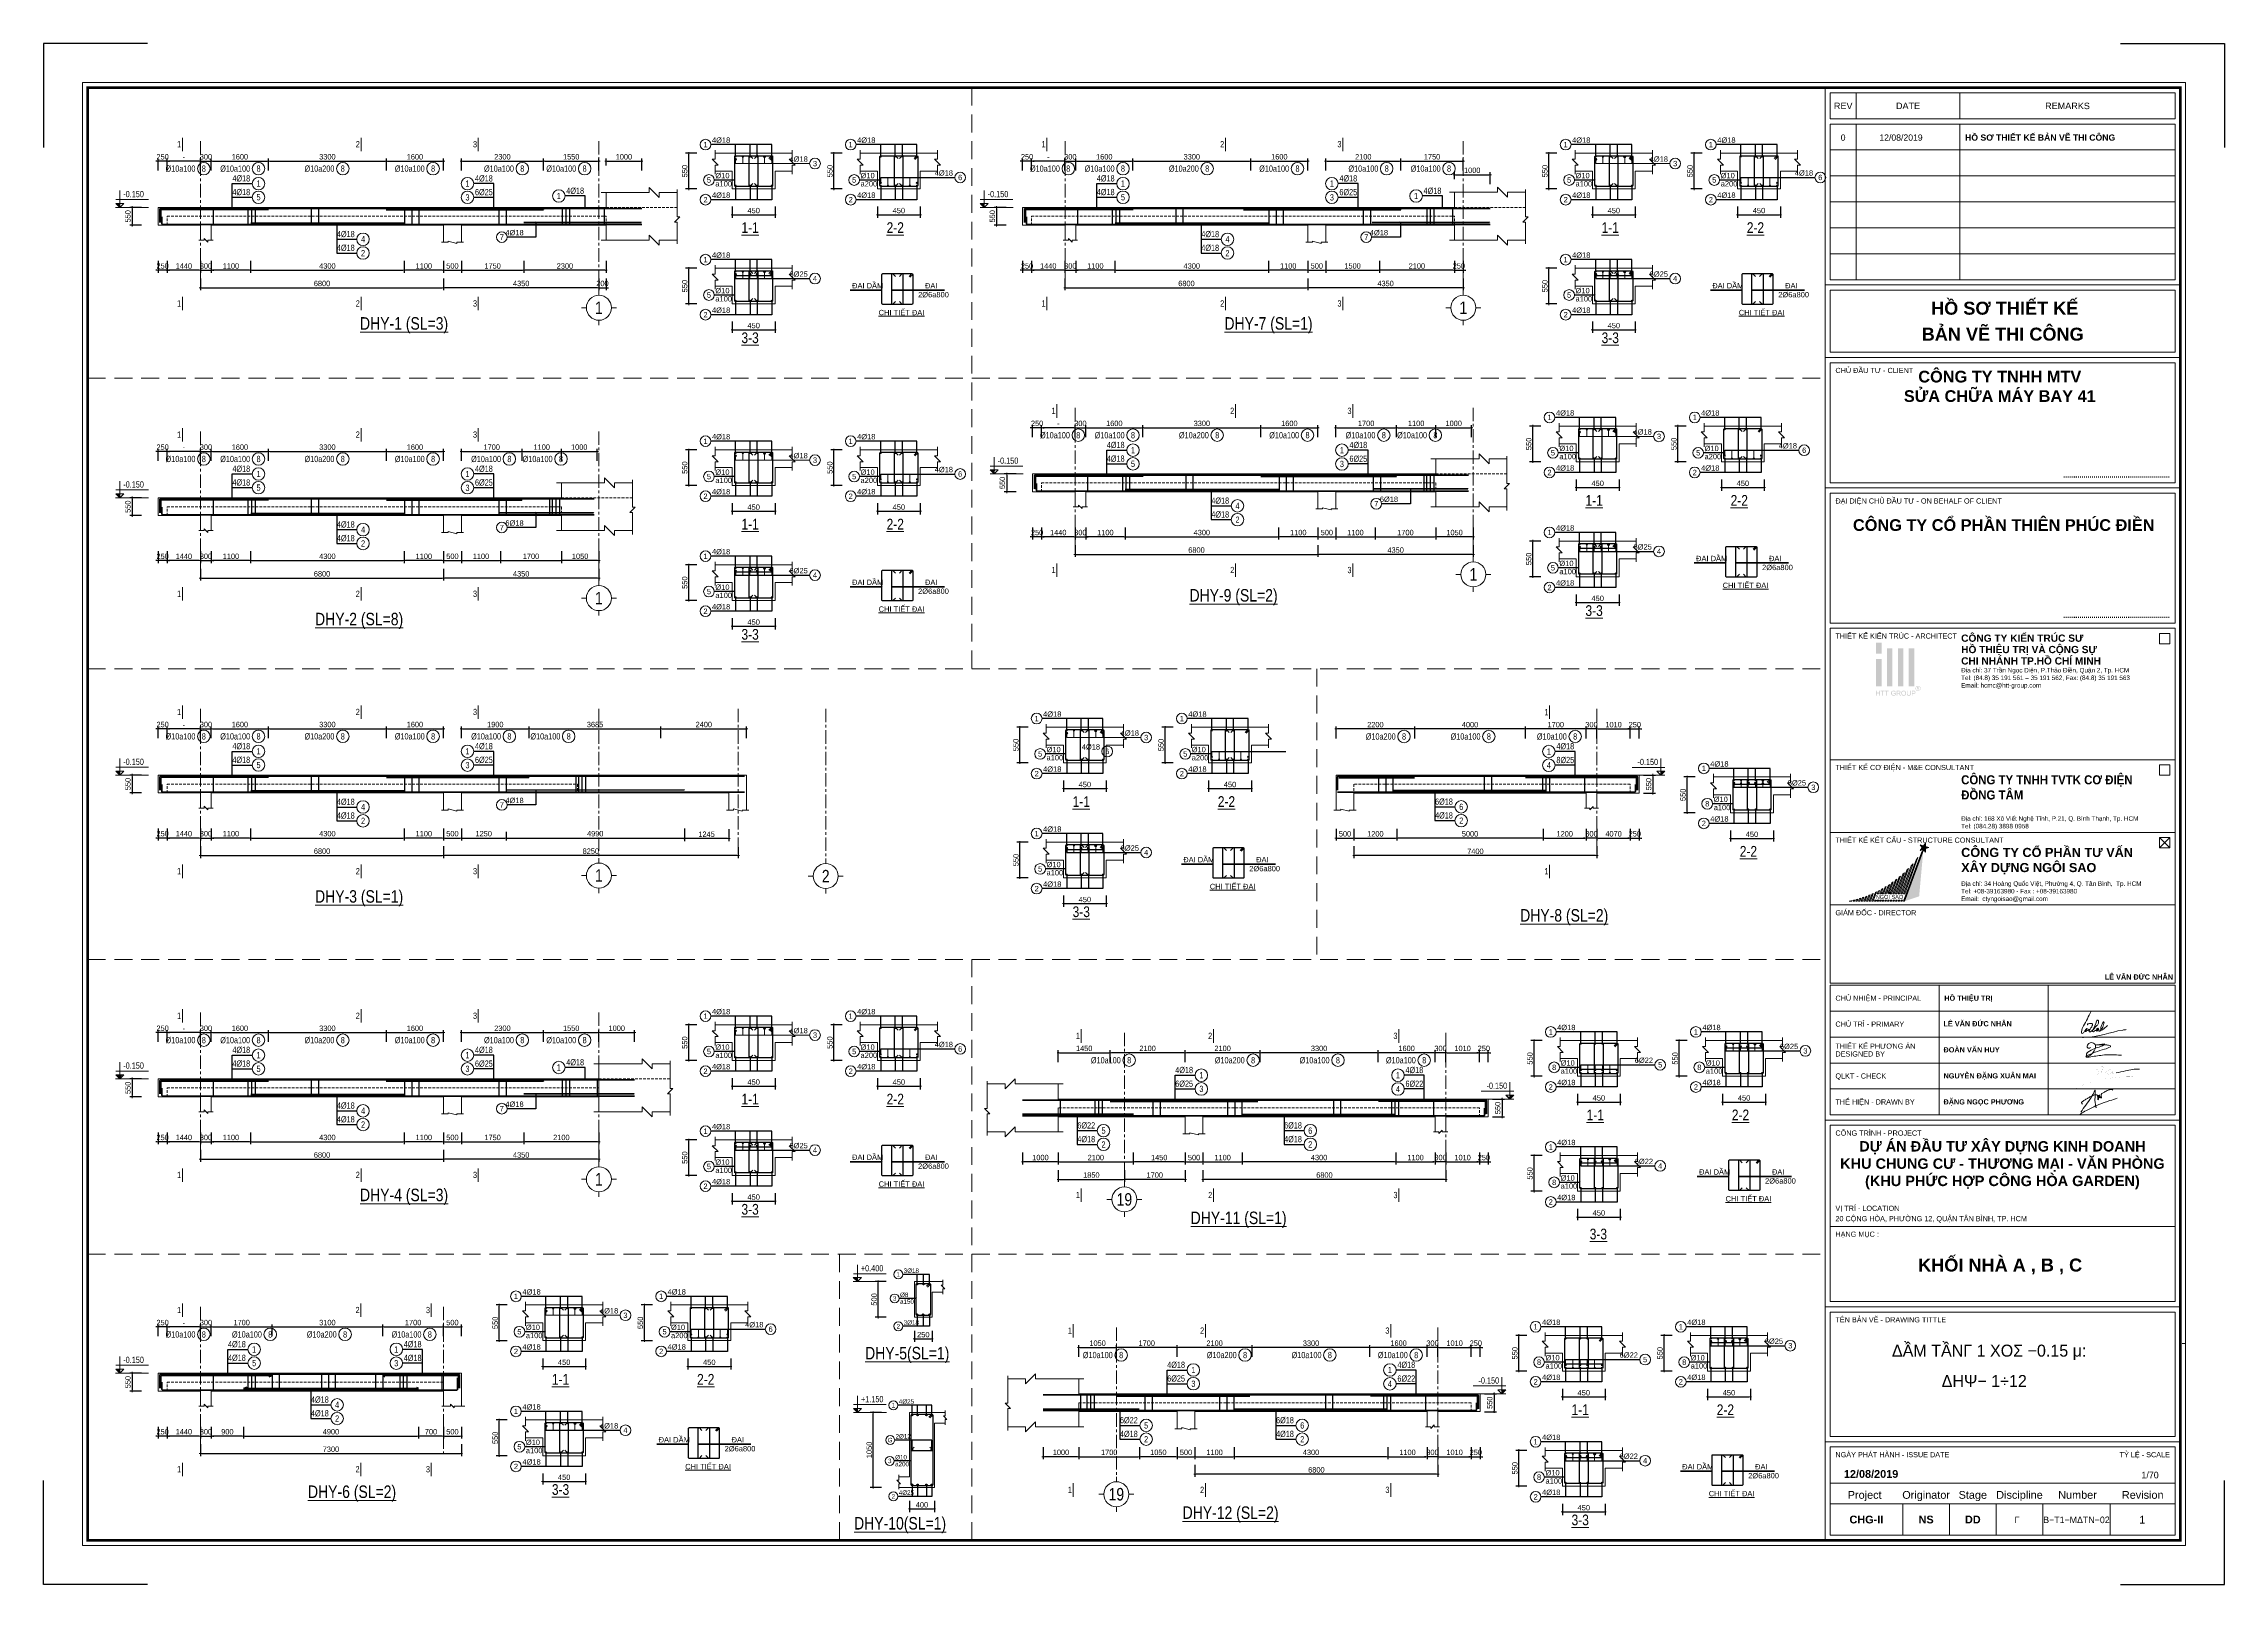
# Model space of a CAD drawing. Header units: millimetres. Extents: x 397144 to 10081729, y 99180 to 1327802.
# Drawn here: x 4967529 to 5028577, y 679461 to 722579 of the extents above; entities that cross this region are included whole.
import ezdxf
from ezdxf.enums import TextEntityAlignment as Align

# ---------------------------------------------------------------- set-up
doc = ezdxf.new("R2010")
doc.units = ezdxf.units.MM
doc.header["$PDSIZE"] = -10
doc.linetypes.add('CENTER', pattern=[2, 1.25, -0.25, 0.25, -0.25])
doc.linetypes.add('HIDDEN', pattern=[0.375, 0.25, -0.125])
doc.layers.get('0').update_dxf_attribs({"linetype": 'CONTINUOUS'})
doc.layers.get('Defpoints').update_dxf_attribs({"color": 12, "linetype": 'CONTINUOUS'})
for name, color, linetype, lineweight in [('CHG_XX_Khung ten$0$A1 BORDER$0$DGIONG', 4, 'CONTINUOUS', 13), ('CHG_XX_Khung ten$0$A1 BORDER$0$STICK', 1, 'CONTINUOUS', 9), ('CHG_XX_Khung ten$0$TEXT', 7, 'CONTINUOUS', 15), ('DBAO', 3, 'CONTINUOUS', 13), ('kata_dim', 8, 'CONTINUOUS', 13), ('kata_grid', 8, 'CENTER', 13), ('kata_net khuat', 9, 'HIDDEN', 5), ('kata_net manh', 8, 'CONTINUOUS', 5), ('kata_net thay', 4, 'CONTINUOUS', 20), ('kata_text', 7, 'CONTINUOUS', 20), ('kata_thep chu', 1, 'CONTINUOUS', 35), ('kata_thep dai', 220, 'CONTINUOUS', 25)]:
    doc.layers.add(name, color=color, linetype=linetype, lineweight=lineweight)
doc.layers.add('CHG_XX_Khung ten$0$TKTC', color=1, linetype='CONTINUOUS')
doc.layers.add('X-Ref', color=7, linetype='CONTINUOUS')
doc.layers.add('KTH', color=7, linetype='CONTINUOUS', lineweight=5, true_color=0x004d99)
doc.styles.add('CHG_XX_Khung ten$0$A1 BORDER$0$ARIAL', font='arial.ttf')
doc.styles.add('CHG_XX_Khung ten$0$A1 BORDER$0$Arial - Bold', font='arialbd.ttf', dxfattribs={"height": 2.5})
doc.styles.add('CHG_XX_Khung ten$0$A1 BORDER$0$Star-AvoBold', font='VAVOB_0.TTF')
doc.styles.add('CHG_XX_Khung ten$0$A1 BORDER$0$Title Block DD$0$ARIAL', font='arial.ttf')
doc.styles.add('CHG_XX_Khung ten$0$A1 BORDER$0$Title Block DD$0$Arial - Bold', font='arialbd.ttf', dxfattribs={"height": 2.5})
doc.styles.add('CHG_XX_Khung ten$0$arial', font='arial.ttf')
doc.styles.add('CHG_XX_Khung ten$0$Arial - Bold', font='arialbd.ttf')
doc.styles.add('CHG_XX_Khung ten$0$ArialB', font='arialbd.ttf')
doc.styles.add('CHG_XX_Khung ten$0$title block pccc$0$ARIAL', font='arial.ttf')
doc.styles.add('CHG_XX_Khung ten$0$title block pccc$0$Arial - Bold', font='arialbd.ttf', dxfattribs={"height": 2.5})
doc.styles.add('kata_text', font='arial.ttf', dxfattribs={"width": 0.8})
doc.styles.get("Standard").update_dxf_attribs({"font": 'SYMBOL'})
doc.styles.add('Star-HelCon', font='VHELVCN_0.TTF')
doc.dimstyles.new('kata_dim_25', dxfattribs={"dimscale": 25, "dimtxt": 2.5, "dimasz": 1.5, "dimexe": 1.5, "dimexo": 2.5, "dimtad": 1, "dimdec": 0, "dimzin": 0, "dimdsep": 46, "dimtxsty": 'kata_text', "dimblk": 'kata_block_ArchTick', "dimcen": 0.09, "dimdle": 1.2, "dimclrd": 8, "dimclre": 8, "dimclrt": 3, "dimadec": 0, "dimazin": 0, "dimtfac": 1, "dimtdec": 0, "dimtix": 1, "dimtofl": 0, "dimtmove": 0, "dimatfit": 3, "dimfxl": 3.75, "dimfxlon": 1, "dimtolj": 1, "dimtzin": 0, "dimarcsym": 0})
doc.dimstyles.new('kata_dim_30', dxfattribs={"dimscale": 60, "dimtxt": 2.5, "dimasz": 0.5, "dimexe": 1.5, "dimexo": 2.5, "dimtad": 1, "dimdec": 0, "dimlfac": 0.5, "dimzin": 0, "dimdsep": 46, "dimtxsty": 'kata_text', "dimblk": 'kata_block_ArchTick', "dimcen": 0.09, "dimdle": 1.2, "dimclrd": 8, "dimclre": 8, "dimclrt": 3, "dimadec": 0, "dimazin": 0, "dimtfac": 1, "dimtdec": 0, "dimtix": 1, "dimtofl": 0, "dimtmove": 0, "dimatfit": 3, "dimfxl": 3.75, "dimfxlon": 1, "dimtolj": 1, "dimtzin": 0, "dimarcsym": 0})
doc.dimstyles.new('kata_dim_70', dxfattribs={"dimscale": 70, "dimtxt": 2.15, "dimasz": 0.5, "dimexe": 1, "dimexo": 2, "dimtad": 1, "dimdec": 0, "dimrnd": 5, "dimzin": 0, "dimdsep": 46, "dimtxsty": 'Star-HelCon', "dimblk": 'kata_block_ArchTick', "dimcen": 0.09, "dimdle": 1.2, "dimclrd": 8, "dimclre": 8, "dimclrt": 3, "dimadec": 0, "dimazin": 0, "dimtfac": 1, "dimtdec": 0, "dimtix": 1, "dimtmove": 2, "dimatfit": 3, "dimfxl": 3.75, "dimfxlon": 1, "dimtolj": 1, "dimtzin": 0, "dimarcsym": 0})

# ---------------------------------------------------------------- blocks, each defined once
blk = doc.blocks.new('kata_block_TD')
at = {"color": 6, "linetype": 'ByBlock', "lineweight": -2, "style": 'kata_text', "width": 0.8}
blk.add_attdef('SECTDET2', text='', height=5, dxfattribs=at).set_placement((0, 7.97), align=Align.CENTER)
at = {"color": 0, "linetype": 'ByBlock', "lineweight": -2, "style": 'kata_text', "width": 0.8}
blk.add_attdef('SECTDET1', text='', height=5, dxfattribs=at).set_placement((0, 1.47), align=Align.CENTER)
at = {"color": 3, "lineweight": 25, "style": 'kata_text', "width": 0.8}
blk.add_attdef('SSCALE', text='', height=2.5, dxfattribs=at).set_placement((0, -4), align=Align.CENTER)
blk = doc.blocks.new('kata_block_ArchTick')
at = {"color": 8}
blk.add_line((1, 0), (-1, 0), dxfattribs=at)
at = {"color": 8, "const_width": 0.15}
blk.add_lwpolyline([(-0.5, -0.5), (0.5, 0.5)], dxfattribs=at)
blk = doc.blocks.new('*D31')
at = {"layer": 'Defpoints', "color": 0, "transparency": 16777216}
for p in [(4972223, 719292), (4971923, 717997), (4972223, 717997)]:
    blk.add_point(p, dxfattribs=at)
at = {"layer": 'kata_dim', "color": 8, "lineweight": -2, "transparency": 16777216}
for p, q in [((4971888, 719292), (4971853, 719292)), ((4971923, 719029), (4971923, 719362)), ((4971923, 719292), (4972223, 719292)), ((4972223, 719029), (4972223, 719362)), ((4972258, 719292), (4972293, 719292))]:
    blk.add_line(p, q, dxfattribs=at)
at = {"layer": 'kata_dim', "color": 8, "lineweight": -2, "transparency": 16777216, "xscale": 35, "yscale": 35, "zscale": 35}
blk.add_blockref('kata_block_ArchTick', (4971923, 719292), dxfattribs=at)
at = {"layer": 'kata_dim', "color": 8, "lineweight": -2, "transparency": 16777216, "xscale": 35, "yscale": 35, "zscale": 35, "rotation": 180}
blk.add_blockref('kata_block_ArchTick', (4972223, 719292), dxfattribs=at)
at = {"layer": 'kata_dim', "color": 3, "transparency": 16777216, "insert": (4972073, 719412), "char_height": 150.5, "attachment_point": 5, "style": 'Star-HelCon'}
blk.add_mtext('\\A1;300', dxfattribs=at)
blk = doc.blocks.new('*D32')
at = {"layer": 'Defpoints', "color": 0, "transparency": 16777216}
for p in [(4973823, 719292), (4972223, 717997), (4973823, 717997)]:
    blk.add_point(p, dxfattribs=at)
at = {"layer": 'kata_dim', "color": 8, "lineweight": -2, "transparency": 16777216}
for p, q in [((4972223, 719029), (4972223, 719362)), ((4972258, 719292), (4973788, 719292)), ((4973823, 719029), (4973823, 719362))]:
    blk.add_line(p, q, dxfattribs=at)
at = {"layer": 'kata_dim', "color": 8, "lineweight": -2, "transparency": 16777216, "xscale": 35, "yscale": 35, "zscale": 35, "rotation": 180}
blk.add_blockref('kata_block_ArchTick', (4972223, 719292), dxfattribs=at)
at = {"layer": 'kata_dim', "color": 8, "lineweight": -2, "transparency": 16777216, "xscale": 35, "yscale": 35, "zscale": 35}
blk.add_blockref('kata_block_ArchTick', (4973823, 719292), dxfattribs=at)
at = {"layer": 'kata_dim', "color": 3, "transparency": 16777216, "insert": (4973023, 719412), "char_height": 150.5, "attachment_point": 5, "style": 'Star-HelCon'}
blk.add_mtext('\\A1;1600', dxfattribs=at)
blk = doc.blocks.new('*D33')
at = {"layer": 'Defpoints', "color": 0, "transparency": 16777216}
for p in [(4977123, 719292), (4973823, 717997), (4977123, 717997)]:
    blk.add_point(p, dxfattribs=at)
at = {"layer": 'kata_dim', "color": 8, "lineweight": -2, "transparency": 16777216}
for p, q in [((4973823, 719029), (4973823, 719362)), ((4973858, 719292), (4977088, 719292)), ((4977123, 719029), (4977123, 719362))]:
    blk.add_line(p, q, dxfattribs=at)
at = {"layer": 'kata_dim', "color": 8, "lineweight": -2, "transparency": 16777216, "xscale": 35, "yscale": 35, "zscale": 35, "rotation": 180}
blk.add_blockref('kata_block_ArchTick', (4973823, 719292), dxfattribs=at)
at = {"layer": 'kata_dim', "color": 8, "lineweight": -2, "transparency": 16777216, "xscale": 35, "yscale": 35, "zscale": 35}
blk.add_blockref('kata_block_ArchTick', (4977123, 719292), dxfattribs=at)
at = {"layer": 'kata_dim', "color": 3, "transparency": 16777216, "insert": (4975473, 719412), "char_height": 150.5, "attachment_point": 5, "style": 'Star-HelCon'}
blk.add_mtext('\\A1;3300', dxfattribs=at)
blk = doc.blocks.new('*D34')
at = {"layer": 'Defpoints', "color": 0, "transparency": 16777216}
for p in [(4978723, 719292), (4977123, 717997), (4978723, 717997)]:
    blk.add_point(p, dxfattribs=at)
at = {"layer": 'kata_dim', "color": 8, "lineweight": -2, "transparency": 16777216}
for p, q in [((4977123, 719029), (4977123, 719362)), ((4977158, 719292), (4978688, 719292)), ((4978723, 719029), (4978723, 719362))]:
    blk.add_line(p, q, dxfattribs=at)
at = {"layer": 'kata_dim', "color": 8, "lineweight": -2, "transparency": 16777216, "xscale": 35, "yscale": 35, "zscale": 35, "rotation": 180}
blk.add_blockref('kata_block_ArchTick', (4977123, 719292), dxfattribs=at)
at = {"layer": 'kata_dim', "color": 8, "lineweight": -2, "transparency": 16777216, "xscale": 35, "yscale": 35, "zscale": 35}
blk.add_blockref('kata_block_ArchTick', (4978723, 719292), dxfattribs=at)
at = {"layer": 'kata_dim', "color": 3, "transparency": 16777216, "insert": (4977923, 719412), "char_height": 150.5, "attachment_point": 5, "style": 'Star-HelCon'}
blk.add_mtext('\\A1;1600', dxfattribs=at)
blk = doc.blocks.new('*D35')
at = {"layer": 'Defpoints', "color": 0, "transparency": 16777216}
for p in [(4970990, 717997), (4970010, 717497), (4970990, 717497)]:
    blk.add_point(p, dxfattribs=at)
at = {"layer": 'kata_dim', "color": 8, "lineweight": -2, "transparency": 16777216}
for p, q in [((4970273, 717997), (4969940, 717997)), ((4970010, 717962), (4970010, 717532)), ((4970273, 717497), (4969940, 717497))]:
    blk.add_line(p, q, dxfattribs=at)
at = {"layer": 'kata_dim', "color": 8, "lineweight": -2, "transparency": 16777216, "xscale": 35, "yscale": 35, "zscale": 35}
for p, rotation in [((4970010, 717997), 90), ((4970010, 717497), 270)]:
    blk.add_blockref('kata_block_ArchTick', p, dxfattribs=dict(at, rotation=rotation))
at = {"layer": 'kata_dim', "color": 3, "transparency": 16777216, "insert": (4969889, 717747), "char_height": 150.5, "attachment_point": 5, "rotation": 90, "style": 'Star-HelCon'}
blk.add_mtext('\\A1;550', dxfattribs=at)
blk = doc.blocks.new('kata_block_CT')
blk.add_hatch(color=256).paths.add_polyline_path([(0, 1.6), (-1.61, 1.6), (0, 0)])
at = {"ltscale": 50}
h = blk.add_hatch(dxfattribs=at)
h.set_pattern_fill('ANSI31', color=8, scale=1.406, style=0)
h.paths.add_polyline_path([(0, 1.6), (0, 0), (1.61, 1.6)])
at = {"color": 8, "ltscale": 50}
for p, q in [((11.56, 0), (-1.64, 0)), ((-1.59, 3.14), (11.47, 3.14))]:
    blk.add_line(p, q, dxfattribs=at)
for points in [[(0, 0), (-1.61, 1.6), (0, 1.6)], [(0, 6.69), (0, 0)], [(0, 0), (1.61, 1.6), (0, 1.6)]]:
    blk.add_lwpolyline(points, dxfattribs=at)
at = {"color": 3, "style": 'kata_text', "width": 0.8}
blk.add_attdef('CT', (1.41, 4.07), '', height=2.5, dxfattribs=at)
blk = doc.blocks.new('*D36')
at = {"layer": 'Defpoints', "color": 0, "transparency": 16777216}
for p in [(4971923, 717077), (4978723, 716237), (4978723, 715747)]:
    blk.add_point(p, dxfattribs=at)
at = {"layer": 'kata_dim', "color": 8, "lineweight": -2, "transparency": 16777216}
for p, q in [((4971923, 716009), (4971923, 715677)), ((4971958, 715747), (4978688, 715747)), ((4978723, 716009), (4978723, 715677))]:
    blk.add_line(p, q, dxfattribs=at)
at = {"layer": 'kata_dim', "color": 8, "lineweight": -2, "transparency": 16777216, "xscale": 35, "yscale": 35, "zscale": 35, "rotation": 180}
blk.add_blockref('kata_block_ArchTick', (4971923, 715747), dxfattribs=at)
at = {"layer": 'kata_dim', "color": 8, "lineweight": -2, "transparency": 16777216, "xscale": 35, "yscale": 35, "zscale": 35}
blk.add_blockref('kata_block_ArchTick', (4978723, 715747), dxfattribs=at)
at = {"layer": 'kata_dim', "color": 3, "transparency": 16777216, "insert": (4975323, 715867), "char_height": 150.5, "attachment_point": 5, "style": 'Star-HelCon'}
blk.add_mtext('\\A1;6800', dxfattribs=at)
blk = doc.blocks.new('*D37')
at = {"layer": 'Defpoints', "color": 0, "transparency": 16777216}
for p in [(4971923, 717497), (4972223, 717497), (4972223, 716237)]:
    blk.add_point(p, dxfattribs=at)
at = {"layer": 'kata_dim', "color": 8, "lineweight": -2, "transparency": 16777216}
for p, q in [((4971888, 716237), (4971853, 716237)), ((4971923, 716499), (4971923, 716167)), ((4971923, 716237), (4972223, 716237)), ((4972223, 716499), (4972223, 716167)), ((4972258, 716237), (4972293, 716237))]:
    blk.add_line(p, q, dxfattribs=at)
at = {"layer": 'kata_dim', "color": 8, "lineweight": -2, "transparency": 16777216, "xscale": 35, "yscale": 35, "zscale": 35}
blk.add_blockref('kata_block_ArchTick', (4971923, 716237), dxfattribs=at)
at = {"layer": 'kata_dim', "color": 8, "lineweight": -2, "transparency": 16777216, "xscale": 35, "yscale": 35, "zscale": 35, "rotation": 180}
blk.add_blockref('kata_block_ArchTick', (4972223, 716237), dxfattribs=at)
at = {"layer": 'kata_dim', "color": 3, "transparency": 16777216, "insert": (4972073, 716357), "char_height": 150.5, "attachment_point": 5, "style": 'Star-HelCon'}
blk.add_mtext('\\A1;300', dxfattribs=at)
blk = doc.blocks.new('*D38')
at = {"layer": 'Defpoints', "color": 0, "transparency": 16777216}
for p in [(4972223, 717497), (4973323, 717497), (4972223, 716237)]:
    blk.add_point(p, dxfattribs=at)
at = {"layer": 'kata_dim', "color": 8, "lineweight": -2, "transparency": 16777216}
for p, q in [((4972223, 716499), (4972223, 716167)), ((4973288, 716237), (4972258, 716237)), ((4973323, 716499), (4973323, 716167))]:
    blk.add_line(p, q, dxfattribs=at)
at = {"layer": 'kata_dim', "color": 8, "lineweight": -2, "transparency": 16777216, "xscale": 35, "yscale": 35, "zscale": 35, "rotation": 180}
blk.add_blockref('kata_block_ArchTick', (4972223, 716237), dxfattribs=at)
at = {"layer": 'kata_dim', "color": 8, "lineweight": -2, "transparency": 16777216, "xscale": 35, "yscale": 35, "zscale": 35}
blk.add_blockref('kata_block_ArchTick', (4973323, 716237), dxfattribs=at)
at = {"layer": 'kata_dim', "color": 3, "transparency": 16777216, "insert": (4972773, 716357), "char_height": 150.5, "attachment_point": 5, "style": 'Star-HelCon'}
blk.add_mtext('\\A1;1100', dxfattribs=at)
blk = doc.blocks.new('*D39')
at = {"layer": 'Defpoints', "color": 0, "transparency": 16777216}
for p in [(4973323, 717497), (4977623, 716499), (4977623, 716237)]:
    blk.add_point(p, dxfattribs=at)
at = {"layer": 'kata_dim', "color": 8, "lineweight": -2, "transparency": 16777216}
for p, q in [((4973323, 716499), (4973323, 716167)), ((4973358, 716237), (4977588, 716237)), ((4977623, 716359), (4977623, 716167))]:
    blk.add_line(p, q, dxfattribs=at)
at = {"layer": 'kata_dim', "color": 8, "lineweight": -2, "transparency": 16777216, "xscale": 35, "yscale": 35, "zscale": 35, "rotation": 180}
blk.add_blockref('kata_block_ArchTick', (4973323, 716237), dxfattribs=at)
at = {"layer": 'kata_dim', "color": 8, "lineweight": -2, "transparency": 16777216, "xscale": 35, "yscale": 35, "zscale": 35}
blk.add_blockref('kata_block_ArchTick', (4977623, 716237), dxfattribs=at)
at = {"layer": 'kata_dim', "color": 3, "transparency": 16777216, "insert": (4975473, 716357), "char_height": 150.5, "attachment_point": 5, "style": 'Star-HelCon'}
blk.add_mtext('\\A1;4300', dxfattribs=at)
blk = doc.blocks.new('*D40')
at = {"layer": 'Defpoints', "color": 0, "transparency": 16777216}
for p in [(4980973, 719029), (4979223, 717526), (4980973, 716237)]:
    blk.add_point(p, dxfattribs=at)
at = {"layer": 'kata_dim', "color": 8, "lineweight": -2, "transparency": 16777216}
for p, q in [((4979223, 716499), (4979223, 716167)), ((4979258, 716237), (4980938, 716237)), ((4980973, 716499), (4980973, 716167))]:
    blk.add_line(p, q, dxfattribs=at)
at = {"layer": 'kata_dim', "color": 8, "lineweight": -2, "transparency": 16777216, "xscale": 35, "yscale": 35, "zscale": 35, "rotation": 180}
blk.add_blockref('kata_block_ArchTick', (4979223, 716237), dxfattribs=at)
at = {"layer": 'kata_dim', "color": 8, "lineweight": -2, "transparency": 16777216, "xscale": 35, "yscale": 35, "zscale": 35}
blk.add_blockref('kata_block_ArchTick', (4980973, 716237), dxfattribs=at)
at = {"layer": 'kata_dim', "color": 3, "transparency": 16777216, "insert": (4980098, 716357), "char_height": 150.5, "attachment_point": 5, "style": 'Star-HelCon'}
blk.add_mtext('\\A1;1750', dxfattribs=at)
blk = doc.blocks.new('kata_block_GRID')
for p, q in [((-5, 0), (-7, 0)), ((0, 5), (0, 7)), ((5, 0), (7, 0)), ((0, -5), (0, -7))]:
    blk.add_line(p, q)
blk.add_circle((0, 0), 5)
at = {"color": 7, "style": 'kata_text', "width": 0.8}
blk.add_attdef('GRID', text='', height=5, dxfattribs=at).set_placement((0, 0), align=Align.MIDDLE)
blk = doc.blocks.new('*U11')
blk.add_circle((2.5, 0), 2.5)
at = {"layer": 'kata_text', "color": 3, "style": 'kata_text', "width": 0.8}
blk.add_attdef('DK2', text='', height=2.5, dxfattribs=at).set_placement((-0.85, 0.85), align=Align.RIGHT)
at = {"layer": 'kata_text', "color": 7, "style": 'kata_text', "width": 0.8}
blk.add_attdef('SH3', text='', height=2.5, dxfattribs=at).set_placement((2.5, 0), align=Align.MIDDLE)
blk = doc.blocks.new('*U14')
blk.add_circle((2.5, 0), 2.5)
at = {"layer": 'kata_text', "color": 3, "style": 'kata_text', "width": 0.8}
blk.add_attdef('DKKC2', text='', height=2.5, dxfattribs=at).set_placement((-0.85, -1.25), align=Align.RIGHT)
at = {"layer": 'kata_text', "color": 7, "style": 'kata_text', "width": 0.8}
blk.add_attdef('SH3', text='', height=2.5, dxfattribs=at).set_placement((2.5, 0), align=Align.MIDDLE)
blk = doc.blocks.new('kata_block_SECBAL')
at = {"color": 0, "linetype": 'ByBlock', "lineweight": -2}
blk.add_line((0, 4.36), (0, -1), dxfattribs=at)
at = {"color": 0, "linetype": 'ByBlock', "lineweight": -2, "style": 'kata_text', "width": 0.8}
blk.add_attdef('DETAIL', text='', height=2.5, dxfattribs=at).set_placement((-0.5, 1.75), align=Align.MIDDLE_RIGHT)
blk = doc.blocks.new('*U15')
at = {"color": 0, "linetype": 'ByBlock', "lineweight": -2}
blk.add_line((0, -1), (0, 4.36), dxfattribs=at)
at = {"color": 0, "linetype": 'ByBlock', "lineweight": -2, "style": 'kata_text', "width": 0.8}
blk.add_attdef('DETAIL', text='', height=2.5, dxfattribs=at).set_placement((-0.5, 1.75), align=Align.MIDDLE_RIGHT)
blk = doc.blocks.new('*U12')
blk.add_circle((-2.5, 0), 2.5)
at = {"layer": 'kata_text', "color": 7, "style": 'kata_text', "width": 0.8}
blk.add_attdef('SH2', text='', height=2.5, dxfattribs=at).set_placement((-2.5, 0), align=Align.MIDDLE)
at = {"layer": 'kata_text', "color": 3, "style": 'kata_text', "width": 0.8}
blk.add_attdef('DK1', (0.5, 0.85), '', height=2.5, dxfattribs=at)
blk = doc.blocks.new('*D41')
at = {"layer": 'Defpoints', "color": 0, "transparency": 16777216}
for p in [(4980973, 717497), (4983273, 717497), (4980973, 716237)]:
    blk.add_point(p, dxfattribs=at)
at = {"layer": 'kata_dim', "color": 8, "lineweight": -2, "transparency": 16777216}
for p, q in [((4980973, 716499), (4980973, 716167)), ((4983238, 716237), (4981008, 716237)), ((4983273, 716499), (4983273, 716167))]:
    blk.add_line(p, q, dxfattribs=at)
at = {"layer": 'kata_dim', "color": 8, "lineweight": -2, "transparency": 16777216, "xscale": 35, "yscale": 35, "zscale": 35, "rotation": 180}
blk.add_blockref('kata_block_ArchTick', (4980973, 716237), dxfattribs=at)
at = {"layer": 'kata_dim', "color": 8, "lineweight": -2, "transparency": 16777216, "xscale": 35, "yscale": 35, "zscale": 35}
blk.add_blockref('kata_block_ArchTick', (4983273, 716237), dxfattribs=at)
at = {"layer": 'kata_dim', "color": 3, "transparency": 16777216, "insert": (4982123, 716357), "char_height": 150.5, "attachment_point": 5, "style": 'Star-HelCon'}
blk.add_mtext('\\A1;2300', dxfattribs=at)
blk = doc.blocks.new('*D42')
at = {"layer": 'Defpoints', "color": 0, "transparency": 16777216}
for p in [(4984273, 719292), (4983273, 719029), (4984273, 717929)]:
    blk.add_point(p, dxfattribs=at)
at = {"layer": 'KTH', "color": 8, "lineweight": -2, "transparency": 16777216}
for p, q in [((4983273, 719169), (4983273, 719362)), ((4983308, 719292), (4984238, 719292)), ((4984273, 719029), (4984273, 719362))]:
    blk.add_line(p, q, dxfattribs=at)
at = {"layer": 'KTH', "color": 8, "lineweight": -2, "transparency": 16777216, "xscale": 35, "yscale": 35, "zscale": 35, "rotation": 180}
blk.add_blockref('kata_block_ArchTick', (4983273, 719292), dxfattribs=at)
at = {"layer": 'KTH', "color": 8, "lineweight": -2, "transparency": 16777216, "xscale": 35, "yscale": 35, "zscale": 35}
blk.add_blockref('kata_block_ArchTick', (4984273, 719292), dxfattribs=at)
at = {"layer": 'KTH', "color": 3, "transparency": 16777216, "insert": (4983773, 719412), "char_height": 150.5, "attachment_point": 5, "style": 'Star-HelCon'}
blk.add_mtext('\\A1;1000', dxfattribs=at)
blk = doc.blocks.new('CHG_XX_Khung ten$0$A1 BORDER$0$HTT-Logo')
at = {"true_color": 0x134fb3}
h = blk.add_hatch(color=154, dxfattribs=at)
h.paths.add_polyline_path([(3, 29.1), (0, 29.1), (0, 23.1), (3, 23.1)])
h.paths.add_polyline_path([(3, 20.1), (0, 20.1), (0, 5.1), (3, 5.1)])
h.paths.add_polyline_path([(9, 26.1), (6, 26.1), (6, 5.1), (9, 5.1)])
h.paths.add_polyline_path([(15, 26.1), (12, 26.1), (12, 5.1), (15, 5.1)])
h.paths.add_polyline_path([(21, 26.1), (18, 26.1), (18, 5.1), (21, 5.1)])
h.paths.add_polyline_path([(2.1, 2.7), (1.8, 2.7), (1.8, 1.6), (0.4, 1.6), (0.4, 2.7), (0, 2.7), (0, 0), (0.4, 0), (0.4, 1.3), (1.8, 1.3), (1.8, 0), (2.1, 0)])
h.paths.add_polyline_path([(4.6, 2.7), (2.5, 2.7), (2.5, 2.4), (3.4, 2.4), (3.4, 0), (3.8, 0), (3.8, 2.4), (4.6, 2.4)])
h.paths.add_polyline_path([(7, 2.7), (4.8, 2.7), (4.8, 2.4), (5.7, 2.4), (5.7, 0), (6.1, 0), (6.1, 2.4), (7, 2.4)])
h.paths.add_polyline_path([(8.6, 1.4), (8.6, 1.4), (8.7, 1.6), (8.7, 1.7), (8.7, 1.9), (8.8, 2), (8.9, 2.2), (9, 2.3), (9.2, 2.4), (9.3, 2.4), (9.4, 2.4), (9.6, 2.4), (9.8, 2.4), (10, 2.4), (10.1, 2.3), (10.3, 2.2), (10.3, 2), (10.4, 1.9), (10.7, 1.9), (10.7, 2.1), (10.6, 2.3), (10.5, 2.4), (10.4, 2.5), (10.3, 2.6), (10.2, 2.7), (10.1, 2.7), (10, 2.7), (9.8, 2.7), (9.6, 2.7), (9.6, 2.7), (9.4, 2.7), (9.2, 2.7), (9.1, 2.6), (8.9, 2.6), (8.9, 2.6), (8.7, 2.5), (8.6, 2.4), (8.5, 2.2), (8.4, 2.1), (8.4, 2), (8.3, 1.8), (8.3, 1.7), (8.3, 1.5), (8.3, 1.3), (8.3, 1.3), (8.3, 1.1), (8.3, 0.9), (8.4, 0.8), (8.4, 0.6), (8.5, 0.6), (8.6, 0.4), (8.7, 0.3), (8.8, 0.2), (8.9, 0.1), (9, 0.1), (9.2, 0), (9.3, 0), (9.5, 0), (9.7, 0), (9.7, 0), (9.9, 0), (10.1, 0), (10.2, 0.1), (10.3, 0.1), (10.5, 0.2), (10.6, 0.3), (10.8, 0.4), (10.8, 1.4), (9.6, 1.4), (9.6, 1.1), (10.4, 1.1), (10.4, 0.6), (10.4, 0.5), (10.3, 0.4), (10.1, 0.4), (10, 0.3), (9.8, 0.3), (9.6, 0.3), (9.6, 0.3), (9.4, 0.3), (9.3, 0.3), (9.1, 0.4), (9, 0.5), (8.9, 0.6), (8.8, 0.8), (8.7, 0.9), (8.7, 1), (8.7, 1.2)])
h.paths.add_polyline_path([(13.2, 1.4), (13.3, 1.5), (13.3, 1.5), (13.4, 1.6), (13.4, 1.8), (13.5, 2), (13.5, 2.1), (13.4, 2.2), (13.3, 2.4), (13.3, 2.4), (13.2, 2.5), (13, 2.6), (13, 2.6), (12.9, 2.7), (12.7, 2.7), (12.5, 2.7), (11.3, 2.7), (11.3, 0), (11.7, 0), (11.7, 1.2), (12.1, 1.2), (12.1, 1.2), (12.3, 1.2), (12.4, 1.1), (12.5, 1.1), (12.6, 0.9), (12.7, 0.9), (12.8, 0.7), (12.9, 0.6), (13.2, 0), (13.7, 0), (13.2, 0.7), (13.1, 0.8), (13, 1), (12.9, 1.1), (12.9, 1.1), (12.7, 1.2), (12.9, 1.3), (13, 1.3)])
h.paths.add_polyline_path([(11.7, 1.5), (11.7, 2.4), (12.5, 2.4), (12.7, 2.4), (12.8, 2.4), (13, 2.3), (13.1, 2.1), (13.1, 2), (13.1, 1.9), (13, 1.7), (13, 1.6), (12.8, 1.6), (12.6, 1.5), (12.4, 1.5)], flags=16)
h.paths.add_polyline_path([(16.5, 1.4), (16.5, 1.6), (16.4, 1.8), (16.4, 1.9), (16.3, 2.1), (16.3, 2.1), (16.2, 2.2), (16.1, 2.4), (16, 2.5), (15.9, 2.6), (15.8, 2.6), (15.7, 2.7), (15.5, 2.7), (15.4, 2.7), (15.2, 2.7), (15.2, 2.7), (15, 2.7), (14.8, 2.7), (14.7, 2.6), (14.5, 2.6), (14.4, 2.5), (14.3, 2.4), (14.2, 2.3), (14.1, 2.1), (14, 2), (14, 1.8), (13.9, 1.7), (13.9, 1.5), (13.9, 1.3), (13.9, 1.3), (13.9, 1.1), (14, 1), (14, 0.8), (14.1, 0.6), (14.1, 0.6), (14.2, 0.5), (14.3, 0.3), (14.4, 0.2), (14.5, 0.1), (14.6, 0.1), (14.7, 0), (14.9, 0), (15, 0), (15.2, 0), (15.2, 0), (15.4, 0), (15.5, 0), (15.7, 0), (15.9, 0.1), (15.9, 0.1), (16, 0.2), (16.1, 0.3), (16.2, 0.5), (16.3, 0.6), (16.4, 0.7), (16.4, 0.8), (16.5, 1), (16.5, 1.2), (16.5, 1.3)])
h.paths.add_polyline_path([(14.3, 1.4), (14.3, 1.6), (14.3, 1.8), (14.4, 2), (14.5, 2.1), (14.6, 2.2), (14.7, 2.3), (14.9, 2.4), (15, 2.4), (15.2, 2.4), (15.4, 2.4), (15.5, 2.4), (15.7, 2.3), (15.8, 2.2), (15.9, 2.1), (16, 1.9), (16, 1.9), (16.1, 1.7), (16.1, 1.5), (16.1, 1.3), (16.1, 1.1), (16.1, 0.9), (16, 0.8), (16, 0.7), (15.9, 0.5), (15.8, 0.5), (15.7, 0.4), (15.5, 0.3), (15.4, 0.3), (15.2, 0.3), (15.1, 0.3), (15, 0.3), (14.8, 0.3), (14.7, 0.4), (14.5, 0.5), (14.4, 0.7), (14.4, 0.8), (14.3, 1), (14.3, 1.1), (14.3, 1.3)], flags=16)
h.paths.add_polyline_path([(17.3, 2.7), (17, 2.7), (17, 1.1), (17, 0.9), (17, 0.7), (17, 0.6), (17.1, 0.5), (17.1, 0.4), (17.2, 0.3), (17.3, 0.2), (17.4, 0.1), (17.5, 0), (17.7, 0), (17.8, 0), (18, 0), (18.2, 0), (18.4, 0), (18.5, 0), (18.7, 0.1), (18.7, 0.1), (18.8, 0.2), (18.9, 0.3), (19, 0.5), (19, 0.6), (19.1, 0.8), (19.1, 0.9), (19.1, 1.1), (19.1, 2.7), (18.7, 2.7), (18.7, 1.1), (18.7, 1.1), (18.7, 0.9), (18.7, 0.7), (18.6, 0.6), (18.6, 0.5), (18.5, 0.4), (18.4, 0.3), (18.2, 0.3), (18, 0.3), (17.9, 0.3), (17.7, 0.3), (17.6, 0.4), (17.5, 0.5), (17.4, 0.6), (17.3, 0.8), (17.3, 0.9), (17.3, 1.1)])
h.paths.add_polyline_path([(21.4, 1.3), (21.5, 1.3), (21.6, 1.4), (21.7, 1.6), (21.7, 1.7), (21.7, 1.9), (21.7, 2), (21.7, 2.1), (21.7, 2.3), (21.6, 2.4), (21.4, 2.5), (21.4, 2.6), (21.3, 2.6), (21.1, 2.7), (21, 2.7), (20.9, 2.7), (20.7, 2.7), (19.7, 2.7), (19.7, 0), (20, 0), (20, 1.1), (20.7, 1.1), (20.8, 1.1), (21, 1.1), (21.1, 1.1), (21.3, 1.2)])
h.paths.add_polyline_path([(20, 1.4), (20, 2.4), (20.7, 2.4), (20.9, 2.4), (21.1, 2.4), (21.2, 2.3), (21.3, 2.2), (21.3, 2.1), (21.4, 1.9), (21.4, 1.8), (21.3, 1.7), (21.2, 1.5), (21.1, 1.5), (20.9, 1.4), (20.7, 1.4)], flags=16)
h.paths.add_polyline_path([(23.9, 2.8), (24, 2.9), (24.1, 3), (24.2, 3.1), (24.3, 3.2), (24.4, 3.3), (24.4, 3.4), (24.5, 3.6), (24.5, 3.8), (24.5, 3.9), (24.5, 4), (24.5, 4.1), (24.5, 4.3), (24.4, 4.5), (24.3, 4.6), (24.3, 4.7), (24.2, 4.8), (24.1, 4.9), (24, 5), (23.8, 5.1), (23.8, 5.2), (23.6, 5.2), (23.4, 5.3), (23.3, 5.3), (23.1, 5.3), (23.1, 5.3), (22.9, 5.3), (22.8, 5.3), (22.6, 5.2), (22.4, 5.1), (22.4, 5.1), (22.2, 5), (22.1, 4.9), (22, 4.8), (21.9, 4.6), (21.9, 4.6), (21.8, 4.4), (21.8, 4.3), (21.7, 4.1), (21.7, 3.9), (21.7, 3.9), (21.8, 3.7), (21.8, 3.5), (21.8, 3.4), (21.9, 3.2), (22, 3.2), (22, 3), (22.2, 2.9), (22.3, 2.8), (22.4, 2.7), (22.5, 2.7), (22.6, 2.6), (22.8, 2.6), (23, 2.5), (23.1, 2.5), (23.2, 2.5), (23.3, 2.6), (23.5, 2.6), (23.7, 2.6), (23.8, 2.7)])
h.paths.add_polyline_path([(22.5, 2.9), (22.5, 3), (22.3, 3.1), (22.2, 3.2), (22.1, 3.4), (22.1, 3.4), (22, 3.6), (22, 3.8), (22, 3.9), (22, 4), (22, 4.2), (22, 4.4), (22.1, 4.5), (22.2, 4.6), (22.3, 4.7), (22.4, 4.8), (22.6, 4.9), (22.6, 5), (22.8, 5), (23, 5.1), (23.1, 5.1), (23.2, 5.1), (23.4, 5.1), (23.5, 5), (23.7, 4.9), (23.8, 4.9), (23.9, 4.8), (24, 4.6), (24.1, 4.5), (24.2, 4.4), (24.2, 4.3), (24.3, 4.1), (24.3, 3.9), (24.3, 3.8), (24.3, 3.7), (24.2, 3.5), (24.1, 3.4), (24.1, 3.3), (24, 3.1), (23.8, 3), (23.7, 2.9), (23.6, 2.9), (23.5, 2.8), (23.3, 2.8), (23.1, 2.8), (23, 2.8), (22.9, 2.8), (22.7, 2.8)], flags=16)
h.paths.add_polyline_path([(22.5, 3.2), (22.5, 4.7), (23, 4.7), (23.2, 4.6), (23.4, 4.6), (23.5, 4.5), (23.6, 4.5), (23.7, 4.3), (23.7, 4.2), (23.6, 4.1), (23.6, 4), (23.4, 3.9), (23.2, 3.8), (23.4, 3.7), (23.5, 3.6), (23.6, 3.5), (23.8, 3.2), (23.5, 3.2), (23.3, 3.4), (23.2, 3.6), (23.1, 3.7), (23.1, 3.7), (22.9, 3.8), (22.9, 3.8), (22.8, 3.8), (22.8, 3.2)], flags=0)
h.paths.add_polyline_path([(22.8, 4), (22.8, 4.4), (23, 4.4), (23.1, 4.4), (23.3, 4.4), (23.4, 4.3), (23.4, 4.2), (23.3, 4.1), (23.2, 4), (23, 4)], flags=0)
blk = doc.blocks.new('CHG_XX_Khung ten')
at = {"layer": 'CHG_XX_Khung ten$0$A1 BORDER$0$DGIONG'}
h = blk.add_hatch(color=256, dxfattribs=at)
h.paths.add_polyline_path([(724.94, 283.19), (724.15, 281.97), (717.19, 263.38), (717.7, 263.38)])
h.paths.add_polyline_path([(722.81, 280.17), (722.1, 279.22), (717.21, 266.21), (717.72, 266.21)], flags=17)
h.paths.add_polyline_path([(720.93, 277.8), (720.27, 277.04), (716.19, 266.22), (716.7, 266.22)])
h.paths.add_polyline_path([(719.23, 275.93), (718.6, 275.29), (715.18, 266.22), (715.69, 266.22)])
h.paths.add_polyline_path([(717.65, 274.38), (717.03, 273.81), (714.16, 266.22), (714.67, 266.22)])
h.paths.add_polyline_path([(716.14, 273.03), (715.61, 272.59), (713.15, 266.22), (713.66, 266.22)])
h.paths.add_polyline_path([(714.69, 271.86), (714.17, 271.45), (712.13, 266.23), (712.64, 266.23)])
h.paths.add_polyline_path([(713.29, 270.81), (712.76, 270.43), (711.57, 267.46), (712.07, 267.47)])
h.paths.add_polyline_path([(710.1, 266.23), (710.61, 266.24), (711.93, 269.87), (711.48, 269.56)])
h.paths.add_polyline_path([(710.61, 269.02), (710.13, 268.73), (709.08, 266.24), (709.59, 266.24)])
h.paths.add_polyline_path([(709.31, 268.26), (708.82, 267.97), (708.07, 266.24), (708.58, 266.24)])
h.paths.add_polyline_path([(708.04, 267.56), (707.54, 267.3), (707.05, 266.25), (707.56, 266.25)])
h.paths.add_polyline_path([(716.84, 263.8), (716.33, 263.8), (716.18, 263.38), (716.69, 263.38)])
h.paths.add_polyline_path([(715.67, 263.39), (715.82, 263.8), (715.32, 263.8), (715.16, 263.39)])
h.paths.add_polyline_path([(714.15, 263.39), (714.65, 263.39), (714.8, 263.8), (714.3, 263.8)])
h.paths.add_polyline_path([(713.13, 263.39), (713.64, 263.4), (713.79, 263.81), (713.28, 263.81)])
h.paths.add_polyline_path([(712.77, 263.81), (712.27, 263.81), (712.11, 263.39), (712.62, 263.4)])
h.paths.add_polyline_path([(711.25, 263.81), (711.1, 263.4), (711.61, 263.4), (711.76, 263.81)])
h.paths.add_polyline_path([(710.59, 263.4), (710.74, 263.82), (710.24, 263.82), (710.08, 263.4)])
h.paths.add_polyline_path([(709.73, 263.82), (709.22, 263.82), (709.07, 263.41), (709.57, 263.41)])
h.paths.add_polyline_path([(708.71, 263.82), (708.21, 263.82), (708.05, 263.41), (708.56, 263.41)])
h.paths.add_polyline_path([(707.54, 263.41), (707.69, 263.83), (707.19, 263.83), (707.03, 263.41)])
h.paths.add_polyline_path([(706.68, 263.83), (706.17, 263.83), (706.02, 263.42), (706.53, 263.42)])
h.paths.add_polyline_path([(705, 263.42), (705.51, 263.42), (706.79, 266.93), (706.4, 266.74)])
h.paths.add_polyline_path([(703.97, 263.37), (704.48, 263.37), (705.57, 266.36), (705.14, 266.17)])
h.paths.add_polyline_path([(704.36, 265.84), (703.91, 265.65), (702.96, 263.38), (703.46, 263.38)])
h.paths.add_polyline_path([(703.17, 265.37), (702.69, 265.19), (701.94, 263.38), (702.45, 263.38)])
h.paths.add_polyline_path([(702, 264.94), (701.5, 264.77), (700.92, 263.38), (701.43, 263.38)])
h.paths.add_polyline_path([(700.84, 264.56), (700.33, 264.4), (699.91, 263.39), (700.42, 263.39)])
h.paths.add_polyline_path([(699.7, 264.21), (699.18, 264.06), (698.89, 263.39), (699.4, 263.39)])
h.paths.add_polyline_path([(698.57, 263.9), (698.04, 263.77), (697.87, 263.38), (698.38, 263.39)])
h.paths.add_polyline_path([(697.37, 263.39), (697.45, 263.63), (696.91, 263.51), (696.35, 263.38)])
blk.add_hatch(color=256, dxfattribs=at).paths.add_polyline_path([(724.92, 283.21), (717.68, 263.38), (723.28, 265.27)])
at = {"layer": 'CHG_XX_Khung ten$0$A1 BORDER$0$STICK'}
for points in [[(723.71, 282.88), (725.74, 285.75), (725.8, 282.26), (723.67, 285.06), (727.02, 284.03)], [(725.76, 284.41), (724.96, 284.66), (724.49, 283.98), (724.99, 283.32), (725.77, 283.6)], [(711.25, 266.22), (711.64, 267.39), (712.01, 266.22), (711.02, 266.95), (712.24, 266.93)], [(711.87, 266.67), (711.78, 266.94), (711.49, 266.94), (711.4, 266.67), (711.63, 266.5)]]:
    blk.add_hatch(color=256, dxfattribs=at).paths.add_polyline_path(points)
for p, q in [((687, 577), (687, 17)), ((687, 501), (824, 501)), ((687, 473), (824, 473)), ((687, 422.69), (824, 422.69)), ((816, 283.93), (820, 287.93)), ((820, 283.93), (816, 287.93)), ((687, 179), (824, 179)), ((687, 107), (824, 107)), ((687, 55), (824, 55))]:
    blk.add_line(p, q)
at = {"linetype": 'Continuous'}
for p, q in [((699, 575), (699, 565)), ((739, 575), (739, 565)), ((699, 563), (699, 503)), ((739, 563), (739, 503)), ((689, 39), (822, 39)), ((716.98, 31), (716.98, 19)), ((734.98, 31), (734.98, 19)), ((752.98, 31), (752.98, 19)), ((770.98, 31), (770.98, 19)), ((797, 31), (797, 19))]:
    blk.add_line(p, q, dxfattribs=at)
at = {"color": 9, "linetype": 'Continuous'}
for p, q in [((731, 231), (731, 181)), ((773, 231), (773, 181))]:
    blk.add_line(p, q, dxfattribs=at)
for points in [[(15, 579), (826, 579), (826, 15), (15, 15)], [(816, 362.62), (820, 362.62), (820, 366.62), (816, 366.62)], [(816, 311.93), (820, 311.93), (820, 315.93), (816, 315.93)], [(816, 283.93), (820, 283.93), (820, 287.93), (816, 287.93)]]:
    blk.add_lwpolyline(points, close=True)
at = {"color": 4, "linetype": 'Continuous', "const_width": 1}
blk.add_lwpolyline([(17, 577), (824, 577), (824, 17), (17, 17)], close=True, dxfattribs=at)
at = {"linetype": 'Continuous'}
for points in [[(822, 565), (689, 565), (689, 575), (822, 575)], [(822, 553), (689, 553), (689, 563), (822, 563)], [(822, 543), (689, 543), (689, 553), (822, 553)], [(822, 533), (689, 533), (689, 543), (822, 543)], [(822, 523), (689, 523), (689, 533), (822, 533)], [(822, 513), (689, 513), (689, 523), (822, 523)], [(822, 503), (689, 503), (689, 513), (822, 513)], [(689, 499), (822, 499), (822, 475), (689, 475)], [(689, 368.62), (822, 368.62), (822, 317.93), (689, 317.93)], [(689, 317.93), (822, 317.93), (822, 289.93), (689, 289.93)], [(689, 289.93), (822, 289.93), (822, 261.93), (689, 261.93)], [(689, 177), (822, 177), (822, 138), (689, 138)], [(689, 109), (822, 109), (822, 138), (689, 138)], [(689, 105), (822, 105), (822, 57), (689, 57)], [(689, 53), (822, 53), (822, 31), (689, 31)], [(822, 19), (689, 19), (689, 31), (822, 31)]]:
    blk.add_lwpolyline(points, close=True, dxfattribs=at)
at = {"color": 9, "linetype": 'Continuous'}
for points in [[(689, 261.93), (822, 261.93), (822, 231.73), (689, 231.73)], [(822, 221), (689, 221), (689, 231), (822, 231)], [(822, 211), (689, 211), (689, 221), (822, 221)], [(822, 201), (689, 201), (689, 211), (822, 211)], [(822, 191), (689, 191), (689, 201), (822, 201)], [(822, 181), (689, 181), (689, 191), (822, 191)]]:
    blk.add_lwpolyline(points, close=True, dxfattribs=at)
blk.add_lwpolyline([(822, 211), (689, 211), (822, 211)], dxfattribs=at)
at = {"color": 1}
for points in [[(785.43, 181.21), (786.17, 181.73), (788.31, 183), (790.34, 184), (791.77, 184.64), (795.08, 185.91), (796.87, 186.5), (799.7, 187.42)], [(785.63, 182.08), (787.56, 184.76), (789.61, 187.7), (790.35, 188.98), (790.79, 189.92), (791.06, 190.59), (791.21, 189.09), (791.18, 188.31), (791.14, 187.75), (791.09, 186.47), (791.21, 185.58), (791.42, 184.31), (791.51, 183.99), (791.51, 183.74)], [(786.29, 185.19), (785.86, 185.61), (786.06, 185.86), (787.11, 186.7), (788.17, 187.35), (789.1, 187.9), (790.12, 188.41), (790.69, 188.61), (791.04, 188.74), (791.47, 188.79), (791.73, 188.72), (791.92, 188.61), (792.08, 188.33), (792.16, 188.06), (792.21, 187.84), (792.21, 187.27), (792.2, 187.05), (792.23, 186.85), (792.39, 187.1), (792.48, 187.84), (792.46, 188.12), (792.44, 188.61), (792.46, 188.03), (792.53, 187.67), (792.73, 187.74), (792.86, 187.87), (792.9, 188.09), (792.9, 188.28), (792.87, 188.7), (792.91, 188.19), (792.93, 187.79), (792.94, 187.69), (793.11, 187.61), (793.31, 187.73), (793.45, 187.93), (793.48, 188.22), (793.48, 188.64), (793.48, 189.05), (793.48, 188.49), (793.56, 187.84), (793.63, 187.45), (793.48, 188.6), (793.51, 188.92), (794.2, 189.45), (794.72, 189.76), (795.44, 190.17), (796.2, 190.5), (796.65, 190.69), (797.26, 190.79), (797.77, 190.74), (797.95, 190.55)]]:
    blk.add_spline(points, degree=3, dxfattribs=at)
at = {"layer": 'CHG_XX_Khung ten$0$A1 BORDER$0$DGIONG'}
for points in [[(720.93, 277.8), (716.7, 266.22), (716.19, 266.22), (720.27, 277.04), (720.93, 277.8)], [(724.94, 283.19), (717.7, 263.38), (717.19, 263.38), (724.15, 281.97), (724.94, 283.19)], [(722.81, 280.17), (717.72, 266.21), (717.21, 266.21), (722.1, 279.22), (722.81, 280.17)], [(711.93, 269.87), (710.61, 266.24), (710.1, 266.23), (711.48, 269.56), (711.93, 269.87)], [(713.29, 270.81), (712.07, 267.47), (711.57, 267.46), (712.76, 270.43), (713.29, 270.81)], [(714.69, 271.86), (712.64, 266.23), (712.13, 266.23), (714.17, 271.45), (714.69, 271.86)], [(716.14, 273.03), (713.66, 266.22), (713.15, 266.22), (715.61, 272.59), (716.14, 273.03)], [(717.65, 274.38), (714.67, 266.22), (714.16, 266.22), (717.03, 273.81), (717.65, 274.38)], [(719.23, 275.93), (715.69, 266.22), (715.18, 266.22), (718.6, 275.29), (719.23, 275.93)], [(697.45, 263.63), (697.37, 263.39), (696.35, 263.38), (696.91, 263.51), (697.45, 263.63)], [(698.57, 263.9), (698.38, 263.39), (697.87, 263.38), (698.04, 263.77), (698.57, 263.9)], [(699.7, 264.21), (699.4, 263.39), (698.89, 263.39), (699.18, 264.06), (699.7, 264.21)], [(700.84, 264.56), (700.42, 263.39), (699.91, 263.39), (700.33, 264.4), (700.84, 264.56)], [(702, 264.94), (701.43, 263.38), (700.92, 263.38), (701.5, 264.77), (702, 264.94)], [(703.17, 265.37), (702.45, 263.38), (701.94, 263.38), (702.69, 265.19), (703.17, 265.37)], [(704.36, 265.84), (703.46, 263.38), (702.96, 263.38), (703.91, 265.65), (704.36, 265.84)], [(705.57, 266.36), (704.48, 263.37), (703.97, 263.37), (705.14, 266.17), (705.57, 266.36)], [(706.79, 266.93), (705.51, 263.42), (705, 263.42), (706.4, 266.74), (706.79, 266.93)], [(708.04, 267.56), (707.56, 266.25), (707.05, 266.25), (707.54, 267.3), (708.04, 267.56)], [(709.31, 268.26), (708.58, 266.24), (708.07, 266.24), (708.82, 267.97), (709.31, 268.26)], [(710.61, 269.02), (709.59, 266.24), (709.08, 266.24), (710.13, 268.73), (710.61, 269.02)]]:
    blk.add_lwpolyline(points, dxfattribs=at)
for points in [[(706.53, 263.42), (706.68, 263.83), (706.17, 263.83), (706.02, 263.42)], [(707.54, 263.41), (707.69, 263.83), (707.19, 263.83), (707.03, 263.41)], [(708.56, 263.41), (708.71, 263.82), (708.21, 263.82), (708.05, 263.41)], [(709.57, 263.41), (709.73, 263.82), (709.22, 263.82), (709.07, 263.41)], [(710.59, 263.4), (710.74, 263.82), (710.24, 263.82), (710.08, 263.4)], [(711.61, 263.4), (711.76, 263.81), (711.25, 263.81), (711.1, 263.4)], [(712.62, 263.4), (712.77, 263.81), (712.27, 263.81), (712.11, 263.39)], [(713.64, 263.4), (713.79, 263.81), (713.28, 263.81), (713.13, 263.39)], [(714.65, 263.39), (714.8, 263.8), (714.3, 263.8), (714.15, 263.39)], [(715.67, 263.39), (715.82, 263.8), (715.32, 263.8), (715.16, 263.39)], [(716.69, 263.38), (716.84, 263.8), (716.33, 263.8), (716.18, 263.38)]]:
    blk.add_lwpolyline(points, close=True, dxfattribs=at)
at = {"layer": 'CHG_XX_Khung ten$0$A1 BORDER$0$STICK'}
for p, q in [((723.67, 285.06), (727.02, 284.03)), ((725.8, 282.26), (723.67, 285.06)), ((723.71, 282.88), (725.74, 285.75)), ((727.02, 284.03), (723.71, 282.88)), ((725.74, 285.75), (725.8, 282.26)), ((711.02, 266.95), (712.24, 266.93)), ((712.01, 266.22), (711.02, 266.95)), ((712.24, 266.93), (711.25, 266.22)), ((711.64, 267.39), (712.01, 266.22))]:
    blk.add_line(p, q, dxfattribs=at)
at = {"layer": 'CHG_XX_Khung ten$0$TEXT', "color": 1}
blk.add_lwpolyline([(801.29, 204.04, -0.124137), (800.16, 204.02, 0.028888), (797.25, 204.19, 0.026156), (793.98, 204.04, 0.007061), (788.86, 203.28, -0.091769), (787.85, 203.27, -0.25841), (787.51, 203.62, -0.039719), (788.28, 204, -0.004242), (791.23, 205.18, -0.019244), (794.8, 206.31, 0.094204), (797.02, 207.28, 0.504882), (796.98, 207.63, 0.07616), (796.3, 207.87, 0.041135), (794.97, 208.03, 0.034641), (791.34, 207.9, 0.01407), (792.8, 208.12, 0.003668), (794.71, 208.36, -0.800617), (794.79, 208.18, -0.093248), (793.21, 207.32, 0.020479), (791.05, 206.59, 0.096842), (788.38, 205.18, 0.259163), (787.77, 203.63, 0.564182), (788.17, 203.39, 0.087383), (789.69, 204.36, 0.156422), (791.35, 207.23, 0.228987), (790.91, 208.45, 0.272068), (789.19, 208.76, 0.293527), (788.08, 207.43, 0.171419), (788.25, 206.94, 0.281707), (788.69, 206.7, 0.217513), (789.34, 206.92)], format="xyb", dxfattribs=at)
at = {"layer": 'CHG_XX_Khung ten$0$TEXT', "color": 1, "const_width": 0.0121}
for points in [[(806.31, 195.73, -0.026807), (805.12, 195.66, 0.027369), (800.25, 195.52, 0.022423), (795.26, 194.89, 0.038275), (791.04, 194.04, 0.053272), (785.95, 192.37, 0.118692), (783.44, 190.96)], [(791.6, 198.34, 0.143835), (794.1, 199.89, -0.075685), (793.5, 197.02, -0.172299), (794.95, 199.92, -0.299798), (795.6, 198.96, -0.170508), (795.36, 197.75, 0.168316), (795.11, 197.03)], [(791.95, 196.04, -0.054469), (792.33, 197.1, 0.103257), (792.78, 199.38)], [(797.47, 197.92, 0.401177), (797.3, 198.32, 0.483935), (795.9, 197.43, 0.196997), (796.02, 196.61, 0.296639), (796.38, 196.53, 0.183057), (797.12, 197.39)], [(797.48, 198.09, 0.142769), (797.07, 197.1, 0.220826), (797.29, 196.56, 0.106687), (798.07, 198.16, 0.181562), (797.64, 197.4, -0.039872), (797.25, 196.09, -0.060225), (798.09, 197.69, 0.017174), (797.52, 196.45, -0.149286), (799.3, 197.16)]]:
    blk.add_lwpolyline(points, format="xyb", dxfattribs=at)
at = {"layer": 'CHG_XX_Khung ten$0$TEXT', "color": 1}
for centre, radius, start, end in [((793.37, 230.45), 33.81, 280.11848, 286.33729), ((808.51, 174.85), 23.83, 90.54478, 103.67882)]:
    blk.add_arc(centre, radius, start, end, dxfattribs=at)
for points in [[(789.62, 220.97), (786.72, 215.31), (785.87, 213.03), (785.94, 212.46), (786.42, 212.53), (787.18, 213.24), (787.77, 213.73), (788.12, 214.16), (788.07, 214.29), (787.94, 214.27), (787.28, 213.56), (787.2, 213.33), (787.26, 213.21), (787.44, 213.16), (787.7, 213.23), (788.87, 214.02)], [(786.22, 211.12), (786.28, 210.87), (786.71, 210.78), (801.78, 213.69), (803.18, 213.88)], [(788.4, 215.73), (788.18, 215.82), (788.21, 216), (788.32, 216.07), (788.7, 216.16), (789.23, 216.24), (789.76, 216.24), (790.01, 216.08), (790.1, 215.79), (790.05, 215.41), (788.96, 213.65), (788.88, 213.4), (788.88, 213.13), (789, 213.02), (789.17, 213.01), (789.51, 213.17), (790.77, 214.27), (791.67, 215.27), (792.3, 216.07), (792.5, 216.66), (792.49, 217.11), (792.33, 217.45), (792.13, 217.58), (791.94, 217.52), (791.73, 217.16), (790.12, 213.5), (790.04, 213.21), (790.14, 213.12), (791.53, 213.7), (792.32, 214.06), (792.42, 214.24), (792.36, 214.39), (792.17, 214.35), (791.86, 214.12), (791.68, 213.82), (791.57, 213.47), (791.67, 213.35), (791.96, 213.42), (792.51, 213.89), (792.61, 213.78), (792.55, 213.52), (792.61, 213.3), (792.77, 213.25), (793.05, 213.46), (794.1, 214.86), (794.42, 215.85), (794.57, 216.45), (794.53, 216.83), (794.42, 216.89), (794.27, 216.8), (794.14, 216.57), (793.62, 215.47), (793.41, 214.74), (793.36, 214.18), (793.41, 213.82), (793.56, 213.67), (793.77, 213.71), (794.19, 213.99), (795.35, 214.98), (795.89, 215.51)]]:
    blk.add_spline(points, degree=3, dxfattribs=at)
at = {"layer": 'Defpoints', "color": 1, "ltscale": 2}
for points in [[(40.06, 594), (0, 594), (0, 554)], [(800.94, 594), (841, 594), (841, 554)], [(40.06, 0), (0, 0), (0, 40)], [(800.94, 0), (841, 0), (841, 40)]]:
    blk.add_lwpolyline(points, dxfattribs=at)
at = {"xscale": 0.7, "yscale": 0.7, "zscale": 0.7}
blk.add_blockref('CHG_XX_Khung ten$0$A1 BORDER$0$HTT-Logo', (706.68, 342.64), dxfattribs=at)
for s, height, style, p in [('REV', 2.5, 'CHG_XX_Khung ten$0$A1 BORDER$0$ARIAL', (694, 570)), ('DATE', 2.5, 'CHG_XX_Khung ten$0$A1 BORDER$0$ARIAL', (719, 570)), ('REMARKS', 2.5, 'CHG_XX_Khung ten$0$A1 BORDER$0$ARIAL', (780.5, 570)), ('0', 2.39, 'CHG_XX_Khung ten$0$arial', (693.97, 557.78)), ('12/08/2019', 2.389, 'CHG_XX_Khung ten$0$arial', (716.29, 557.78)), ('12/08/2019', 3, 'CHG_XX_Khung ten$0$A1 BORDER$0$Arial - Bold', (704.75, 42.57)), ('Project', 3, 'CHG_XX_Khung ten$0$A1 BORDER$0$ARIAL', (702.28, 34.5)), ('Originator', 3, 'CHG_XX_Khung ten$0$A1 BORDER$0$ARIAL', (725.98, 34.5)), ('Stage', 3, 'CHG_XX_Khung ten$0$A1 BORDER$0$ARIAL', (743.98, 34.5)), ('Discipline', 3, 'CHG_XX_Khung ten$0$A1 BORDER$0$ARIAL', (761.98, 34.5)), ('Number', 3, 'CHG_XX_Khung ten$0$A1 BORDER$0$ARIAL', (784.37, 34.5)), ('Revision', 3, 'CHG_XX_Khung ten$0$A1 BORDER$0$ARIAL', (809.5, 34.5)), ('CHG-II', 3, 'CHG_XX_Khung ten$0$A1 BORDER$0$Arial - Bold', (702.94, 25)), ('NS', 3, 'CHG_XX_Khung ten$0$A1 BORDER$0$Arial - Bold', (725.98, 25)), ('DD', 3, 'CHG_XX_Khung ten$0$A1 BORDER$0$Arial - Bold', (743.98, 25)), ('1', 3, 'CHG_XX_Khung ten$0$arial', (809.36, 24.93))]:
    blk.add_text(s, height=height, dxfattribs=dict(style=style)).set_placement(p, align=Align.MIDDLE_CENTER)
for s, height, style, p in [('HỒ SƠ THIẾT KẾ BẢN VẼ THI CÔNG', 2.3887, 'CHG_XX_Khung ten$0$ArialB', (741, 557.78)), ('CHỦ ĐẦU TƯ - CLIENT', 2, 'CHG_XX_Khung ten$0$A1 BORDER$0$Title Block DD$0$ARIAL', (691, 468)), ('ĐẠI DIỆN CHỦ ĐẦU TƯ - ON BEHALF OF CLIENT ', 2, 'CHG_XX_Khung ten$0$A1 BORDER$0$Title Block DD$0$ARIAL', (691, 417.69)), ('THIẾT KẾ KIẾN TRÚC - ARCHITECT', 2, 'CHG_XX_Khung ten$0$A1 BORDER$0$ARIAL', (691, 365.62)), ('THIẾT KẾ CƠ ĐIỆN - M&E CONSULTANT', 2, 'CHG_XX_Khung ten$0$A1 BORDER$0$ARIAL', (691, 314.93)), ('THIẾT KẾ KẾT CẤU - STRUCTURE CONSULTANT', 2, 'CHG_XX_Khung ten$0$A1 BORDER$0$ARIAL', (691, 286.93)), ('GIÁM ĐỐC - DIRECTOR', 2, 'CHG_XX_Khung ten$0$title block pccc$0$ARIAL', (691, 258.93)), ('CHỦ NHIỆM - PRINCIPAL', 2, 'CHG_XX_Khung ten$0$title block pccc$0$ARIAL', (691, 226)), ('HỒ THIỆU TRỊ', 2, 'CHG_XX_Khung ten$0$title block pccc$0$Arial - Bold', (733, 226)), ('CHỦ TRÌ - PRIMARY', 2, 'CHG_XX_Khung ten$0$title block pccc$0$ARIAL', (691, 216)), ('LÊ VĂN ĐỨC NHÂN', 2.0073, 'CHG_XX_Khung ten$0$Arial - Bold', (732.68, 216.13)), ('THIẾT KẾ PHƯƠNG ÁN', 2, 'CHG_XX_Khung ten$0$title block pccc$0$ARIAL', (691, 207.5)), ('DESIGNED BY', 2, 'CHG_XX_Khung ten$0$title block pccc$0$ARIAL', (691, 204.5)), ('ĐOÀN VĂN HUY', 2.0073, 'CHG_XX_Khung ten$0$Arial - Bold', (732.68, 206.09)), ('QLKT - CHECK', 2, 'CHG_XX_Khung ten$0$title block pccc$0$ARIAL', (691, 196)), ('NGUYỄN ĐẶNG XUÂN MAI', 2.0073, 'CHG_XX_Khung ten$0$Arial - Bold', (732.68, 196.05)), ('THỂ HIỆN - DRAWN BY', 2, 'CHG_XX_Khung ten$0$title block pccc$0$ARIAL', (691, 186)), ('ĐẶNG NGỌC PHƯƠNG', 2.0073, 'CHG_XX_Khung ten$0$Arial - Bold', (732.68, 186.02)), ('CÔNG TRÌNH - PROJECT', 2, 'CHG_XX_Khung ten$0$A1 BORDER$0$ARIAL', (691, 174)), ('VỊ TRÍ - LOCATION', 2, 'CHG_XX_Khung ten$0$A1 BORDER$0$ARIAL', (691, 145)), ('20 CỘNG HÒA, PHƯỜNG 12, QUẬN TÂN BÌNH, TP. HCM', 2, 'CHG_XX_Khung ten$0$A1 BORDER$0$ARIAL', (691, 141)), ('HẠNG MỤC :', 2, 'CHG_XX_Khung ten$0$A1 BORDER$0$ARIAL', (691, 135)), ('TÊN BẢN VẼ - DRAWING TITTLE', 2, 'CHG_XX_Khung ten$0$A1 BORDER$0$ARIAL', (691, 102)), ('NGÀY PHÁT HÀNH - ISSUE DATE', 2, 'CHG_XX_Khung ten$0$A1 BORDER$0$ARIAL', (691, 50))]:
    blk.add_text(s, height=height, dxfattribs=dict(style=style)).set_placement(p, align=Align.MIDDLE_LEFT)
for s, height, style, p in [('.....................................................', 2, 'CHG_XX_Khung ten$0$A1 BORDER$0$Title Block DD$0$Arial - Bold', (820, 427.69)), ('.....................................................', 2, 'CHG_XX_Khung ten$0$A1 BORDER$0$Title Block DD$0$Arial - Bold', (820, 373.62)), ('LÊ VĂN ĐỨC NHÂN', 2.0073, 'CHG_XX_Khung ten$0$Arial - Bold', (821.19, 234.17)), ('TỶ LỆ - SCALE', 2, 'CHG_XX_Khung ten$0$A1 BORDER$0$ARIAL', (820, 50))]:
    blk.add_text(s, height=height, dxfattribs=dict(style=style)).set_placement(p, align=Align.MIDDLE_RIGHT)
at = {"ltscale": 10, "insert": (739.49, 366.19), "char_height": 2.8, "width": 76.248, "attachment_point": 1, "line_spacing_factor": 0.938532, "style": 'CHG_XX_Khung ten$0$A1 BORDER$0$Arial - Bold'}
blk.add_mtext('CÔNG TY KIẾN TRÚC SƯ\\PHỒ THIỆU TRỊ VÀ CỘNG SỰ\\PCHI NHÁNH TP.HỒ CHÍ MINH', dxfattribs=at)
at = {"ltscale": 10}
for s, insert, char_height, width, attachment_point, style in [('Địa chỉ: 37 Trần Ngọc Diện, P.Thảo Điền, Quận 2, Tp. HCM\\PTel: (84.8) 35 191 561 – 35 191 562, Fax: (84.8) 35 191 563\\PEmail: hcmc@htt-group.com', (739.49, 345.2), 1.75, 83.001, 7, 'CHG_XX_Khung ten$0$A1 BORDER$0$ARIAL'), ('{\\W0.9;CÔNG TY TNHH TVTK CƠ ĐIỆN \\PĐỒNG TÂM}', (739.49, 311.93), 3.5, 76.248, 1, 'CHG_XX_Khung ten$0$A1 BORDER$0$Arial - Bold'), ('\\pt8.75;Địa chỉ: 168 Xô Viết Nghệ Tĩnh, P.21, Q. Bình Thạnh, Tp. HCM \\P\\ptz;Tel: (084.28) 3898 0958', (739.49, 290.93), 1.75, 83.001, 7, 'CHG_XX_Khung ten$0$A1 BORDER$0$ARIAL'), ('CÔNG TY CỔ PHẦN TƯ VẤN \\PXÂY DỰNG NGÔI SAO', (739.49, 283.93), 3.5, 76.248, 1, 'CHG_XX_Khung ten$0$A1 BORDER$0$Arial - Bold'), ('Địa chỉ: 34 Hoàng Quốc Việt, Phường 4, Q. Tân Bình,  Tp. HCM\\PTel: +08-39163980 - Fax : +08-39163980 \\PEmail:  ctyngoisao@gmail.com', (739.49, 262.93), 1.75, 83.001, 7, 'CHG_XX_Khung ten$0$A1 BORDER$0$ARIAL')]:
    blk.add_mtext(s, dxfattribs=dict(at, insert=insert, char_height=char_height, width=width, attachment_point=attachment_point, style=style))
at = {"attachment_point": 2, "style": 'CHG_XX_Khung ten$0$A1 BORDER$0$Arial - Bold'}
for s, insert, char_height, width in [('DỰ ÁN ĐẦU TƯ XÂY DỰNG KINH DOANH\\PKHU CHUNG CƯ - THƯƠNG MẠI - VĂN PHÒNG\\P(KHU PHỨC HỢP CÔNG HÒA GARDEN)', (755.4, 170.88), 4, 159.8745), ('KHỐI NHÀ A , B , C', (754.52, 125.61), 5, 104.1229)]:
    blk.add_mtext(s, dxfattribs=dict(at, insert=insert, char_height=char_height, width=width))
at = {"layer": 'CHG_XX_Khung ten$0$A1 BORDER$0$STICK', "style": 'CHG_XX_Khung ten$0$A1 BORDER$0$Star-AvoBold', "width": 1}
blk.add_text('NGOI SAO', height=1.547, dxfattribs=at).set_placement((706.57, 264.27))
at = {"layer": 'CHG_XX_Khung ten$0$TKTC', "style": 'CHG_XX_Khung ten$0$Arial - Bold'}
for s, p in [('HỒ SƠ THIẾT KẾ', (756.29, 492)), ('BẢN VẼ THI CÔNG', (755.5, 482))]:
    blk.add_text(s, height=5, dxfattribs=at).set_placement(p, align=Align.MIDDLE_CENTER)
at = {"ltscale": 10, "char_height": 4.5, "attachment_point": 2, "style": 'CHG_XX_Khung ten$0$A1 BORDER$0$Title Block DD$0$Arial - Bold', "bg_fill": 2}
for s, insert, width in [('CÔNG TY TNHH MTV\\PSỬA CHỮA MÁY BAY 41', (754.39, 467.87), 83.001), ('CÔNG TY CỔ PHẦN THIÊN PHÚC ĐIỀN', (755.91, 410.64), 121.2929)]:
    blk.add_mtext(s, dxfattribs=dict(at, insert=insert, width=width))
at = {"linetype": 'Continuous'}
for points in [[(689, 471), (822, 471), (822, 424.69), (689, 424.69)], [(689, 420.69), (822, 420.69), (822, 370.62), (689, 370.62)]]:
    blk.add_lwpolyline(points, close=True, dxfattribs=at)
blk = doc.blocks.new('*D203')
at = {"layer": 'Defpoints', "color": 0, "ltscale": 0.8, "transparency": 16777216}
for p in [(4983273, 717077), (4983073, 716237), (4983273, 715747)]:
    blk.add_point(p, dxfattribs=at)
at = {"layer": 'kata_dim', "color": 8, "lineweight": -2, "ltscale": 0.8, "transparency": 16777216}
for p, q in [((4983038, 715747), (4983003, 715747)), ((4983073, 716009), (4983073, 715677)), ((4983073, 715747), (4983273, 715747)), ((4983273, 716009), (4983273, 715677)), ((4983308, 715747), (4983343, 715747))]:
    blk.add_line(p, q, dxfattribs=at)
at = {"layer": 'kata_dim', "color": 8, "lineweight": -2, "ltscale": 0.8, "transparency": 16777216, "xscale": 35, "yscale": 35, "zscale": 35}
blk.add_blockref('kata_block_ArchTick', (4983073, 715747), dxfattribs=at)
at = {"layer": 'kata_dim', "color": 8, "lineweight": -2, "ltscale": 0.8, "transparency": 16777216, "xscale": 35, "yscale": 35, "zscale": 35, "rotation": 180}
blk.add_blockref('kata_block_ArchTick', (4983273, 715747), dxfattribs=at)
at = {"layer": 'kata_dim', "color": 3, "ltscale": 0.8, "transparency": 16777216, "insert": (4983173, 715867), "char_height": 150.5, "attachment_point": 5, "style": 'Star-HelCon'}
blk.add_mtext('\\A1;200', dxfattribs=at)
blk = doc.blocks.new('*D204')
at = {"layer": 'Defpoints', "color": 0, "ltscale": 0.8, "transparency": 16777216}
for p in [(4970986, 719292), (4971923, 717997), (4970986, 717747)]:
    blk.add_point(p, dxfattribs=at)
at = {"layer": 'kata_net thay', "color": 8, "lineweight": -2, "ltscale": 0.8, "transparency": 16777216}
for p, q in [((4970986, 719029), (4970986, 719362)), ((4971888, 719292), (4971021, 719292)), ((4971923, 719029), (4971923, 719362))]:
    blk.add_line(p, q, dxfattribs=at)
at = {"layer": 'kata_net thay', "color": 8, "lineweight": -2, "ltscale": 0.8, "transparency": 16777216, "xscale": 35, "yscale": 35, "zscale": 35, "rotation": 180}
blk.add_blockref('kata_block_ArchTick', (4970986, 719292), dxfattribs=at)
at = {"layer": 'kata_net thay', "color": 8, "lineweight": -2, "ltscale": 0.8, "transparency": 16777216, "xscale": 35, "yscale": 35, "zscale": 35}
blk.add_blockref('kata_block_ArchTick', (4971923, 719292), dxfattribs=at)
at = {"layer": 'kata_net thay', "color": 3, "ltscale": 0.8, "transparency": 16777216, "insert": (4971455, 719411), "char_height": 150.5, "attachment_point": 5, "style": 'Star-HelCon'}
blk.add_mtext('\\A1;-', dxfattribs=at)
blk = doc.blocks.new('*D205')
at = {"layer": 'Defpoints', "color": 0, "ltscale": 0.8, "transparency": 16777216}
for p in [(4970736, 719292), (4970736, 717997), (4970986, 717747)]:
    blk.add_point(p, dxfattribs=at)
at = {"layer": 'kata_net thay', "color": 8, "lineweight": -2, "ltscale": 0.8, "transparency": 16777216}
for p, q in [((4970701, 719292), (4970666, 719292)), ((4970736, 719029), (4970736, 719362)), ((4970986, 719292), (4970736, 719292)), ((4970986, 719029), (4970986, 719362)), ((4971021, 719292), (4971056, 719292))]:
    blk.add_line(p, q, dxfattribs=at)
at = {"layer": 'kata_net thay', "color": 8, "lineweight": -2, "ltscale": 0.8, "transparency": 16777216, "xscale": 35, "yscale": 35, "zscale": 35}
blk.add_blockref('kata_block_ArchTick', (4970736, 719292), dxfattribs=at)
at = {"layer": 'kata_net thay', "color": 8, "lineweight": -2, "ltscale": 0.8, "transparency": 16777216, "xscale": 35, "yscale": 35, "zscale": 35, "rotation": 180}
blk.add_blockref('kata_block_ArchTick', (4970986, 719292), dxfattribs=at)
at = {"layer": 'kata_net thay', "color": 3, "ltscale": 0.8, "transparency": 16777216, "insert": (4970861, 719412), "char_height": 150.5, "attachment_point": 5, "style": 'Star-HelCon'}
blk.add_mtext('\\A1;250', dxfattribs=at)
blk = doc.blocks.new('*D206')
at = {"layer": 'Defpoints', "color": 0, "ltscale": 0.8, "transparency": 16777216}
for p in [(4970986, 717497), (4971923, 717497), (4970986, 716237)]:
    blk.add_point(p, dxfattribs=at)
at = {"layer": 'kata_net thay', "color": 8, "lineweight": -2, "ltscale": 0.8, "transparency": 16777216}
for p, q in [((4970986, 716499), (4970986, 716167)), ((4971888, 716237), (4971021, 716237)), ((4971923, 716499), (4971923, 716167))]:
    blk.add_line(p, q, dxfattribs=at)
at = {"layer": 'kata_net thay', "color": 8, "lineweight": -2, "ltscale": 0.8, "transparency": 16777216, "xscale": 35, "yscale": 35, "zscale": 35, "rotation": 180}
blk.add_blockref('kata_block_ArchTick', (4970986, 716237), dxfattribs=at)
at = {"layer": 'kata_net thay', "color": 8, "lineweight": -2, "ltscale": 0.8, "transparency": 16777216, "xscale": 35, "yscale": 35, "zscale": 35}
blk.add_blockref('kata_block_ArchTick', (4971923, 716237), dxfattribs=at)
at = {"layer": 'kata_net thay', "color": 3, "ltscale": 0.8, "transparency": 16777216, "insert": (4971455, 716357), "char_height": 150.5, "attachment_point": 5, "style": 'Star-HelCon'}
blk.add_mtext('\\A1;1440', dxfattribs=at)
blk = doc.blocks.new('*D207')
at = {"layer": 'Defpoints', "color": 0, "ltscale": 0.8, "transparency": 16777216}
for p in [(4970736, 717497), (4970986, 717497), (4970736, 716237)]:
    blk.add_point(p, dxfattribs=at)
at = {"layer": 'kata_net thay', "color": 8, "lineweight": -2, "ltscale": 0.8, "transparency": 16777216}
for p, q in [((4970701, 716237), (4970666, 716237)), ((4970736, 716499), (4970736, 716167)), ((4970986, 716237), (4970736, 716237)), ((4970986, 716499), (4970986, 716167)), ((4971021, 716237), (4971056, 716237))]:
    blk.add_line(p, q, dxfattribs=at)
at = {"layer": 'kata_net thay', "color": 8, "lineweight": -2, "ltscale": 0.8, "transparency": 16777216, "xscale": 35, "yscale": 35, "zscale": 35}
blk.add_blockref('kata_block_ArchTick', (4970736, 716237), dxfattribs=at)
at = {"layer": 'kata_net thay', "color": 8, "lineweight": -2, "ltscale": 0.8, "transparency": 16777216, "xscale": 35, "yscale": 35, "zscale": 35, "rotation": 180}
blk.add_blockref('kata_block_ArchTick', (4970986, 716237), dxfattribs=at)
at = {"layer": 'kata_net thay', "color": 3, "ltscale": 0.8, "transparency": 16777216, "insert": (4970861, 716357), "char_height": 150.5, "attachment_point": 5, "style": 'Star-HelCon'}
blk.add_mtext('\\A1;250', dxfattribs=at)
blk = doc.blocks.new('*D208')
at = {"layer": 'Defpoints', "color": 0, "transparency": 16777216}
for p in [(4986806, 718512), (4988006, 718512), (4988006, 717792)]:
    blk.add_point(p, dxfattribs=at)
at = {"layer": 'kata_dim', "color": 8, "lineweight": -2, "transparency": 16777216}
for p, q in [((4986806, 718017), (4986806, 717702)), ((4988006, 718017), (4988006, 717702)), ((4986836, 717792), (4987976, 717792))]:
    blk.add_line(p, q, dxfattribs=at)
at = {"layer": 'kata_dim', "color": 8, "lineweight": -2, "transparency": 16777216, "xscale": 30, "yscale": 30, "zscale": 30, "rotation": 180}
blk.add_blockref('kata_block_ArchTick', (4986806, 717792), dxfattribs=at)
at = {"layer": 'kata_dim', "color": 8, "lineweight": -2, "transparency": 16777216, "xscale": 30, "yscale": 30, "zscale": 30}
blk.add_blockref('kata_block_ArchTick', (4988006, 717792), dxfattribs=at)
at = {"layer": 'kata_dim', "color": 3, "transparency": 16777216, "insert": (4987406, 717907), "char_height": 150, "attachment_point": 5, "style": 'kata_text'}
blk.add_mtext('\\A1;450', dxfattribs=at)
blk = doc.blocks.new('*D209')
at = {"layer": 'Defpoints', "color": 0, "transparency": 16777216}
for p in [(4985590, 719512), (4986806, 719512), (4986806, 718512)]:
    blk.add_point(p, dxfattribs=at)
at = {"layer": 'kata_dim', "color": 8, "lineweight": -2, "transparency": 16777216}
for p, q in [((4985815, 719512), (4985500, 719512)), ((4985590, 718542), (4985590, 719482)), ((4985815, 718512), (4985500, 718512))]:
    blk.add_line(p, q, dxfattribs=at)
at = {"layer": 'kata_dim', "color": 8, "lineweight": -2, "transparency": 16777216, "xscale": 30, "yscale": 30, "zscale": 30}
for p, rotation in [((4985590, 719512), 90), ((4985590, 718512), 270)]:
    blk.add_blockref('kata_block_ArchTick', p, dxfattribs=dict(at, rotation=rotation))
at = {"layer": 'kata_dim', "color": 3, "transparency": 16777216, "insert": (4985476, 719012), "char_height": 150, "attachment_point": 5, "rotation": 90, "style": 'kata_text'}
blk.add_mtext('\\A1;550', dxfattribs=at)
blk = doc.blocks.new('kata_block_THEP')
at = {"layer": 'kata_thep chu', "color": 0}
for p, q in [((-0.5, 0), (0.5, 0)), ((-0.4, 0.4), (0.4, -0.4)), ((0.4, 0.4), (-0.4, -0.4)), ((0, 0.5), (0, -0.5))]:
    blk.add_line(p, q, dxfattribs=at)
at = {"layer": 'kata_thep chu', "color": 0, "const_width": 0.0833}
blk.add_lwpolyline([(-0.5, 0, 1), (0.5, 0, 1), (-0.5, 0, 1)], format="xyb", dxfattribs=at)
blk = doc.blocks.new('*U13')
blk.add_circle((-2.5, 0), 2.5)
at = {"layer": 'kata_text', "color": 7, "style": 'kata_text', "width": 0.8}
blk.add_attdef('SH2', text='', height=2.5, dxfattribs=at).set_placement((-2.5, 0), align=Align.MIDDLE)
at = {"layer": 'kata_text', "color": 3, "style": 'kata_text', "width": 0.8}
for tag, p in [('DK1', (0.5, 0.8)), ('KC1', (0.5, -3))]:
    blk.add_attdef(tag, p, '', height=2.5, dxfattribs=at)
blk = doc.blocks.new('*D210')
at = {"layer": 'Defpoints', "color": 0, "transparency": 16777216}
for p in [(4986806, 715294), (4988006, 715294), (4988006, 714574)]:
    blk.add_point(p, dxfattribs=at)
at = {"layer": 'kata_dim', "color": 8, "lineweight": -2, "transparency": 16777216}
for p, q in [((4986806, 714799), (4986806, 714484)), ((4986836, 714574), (4987976, 714574)), ((4988006, 714799), (4988006, 714484))]:
    blk.add_line(p, q, dxfattribs=at)
at = {"layer": 'kata_dim', "color": 8, "lineweight": -2, "transparency": 16777216, "xscale": 30, "yscale": 30, "zscale": 30, "rotation": 180}
blk.add_blockref('kata_block_ArchTick', (4986806, 714574), dxfattribs=at)
at = {"layer": 'kata_dim', "color": 8, "lineweight": -2, "transparency": 16777216, "xscale": 30, "yscale": 30, "zscale": 30}
blk.add_blockref('kata_block_ArchTick', (4988006, 714574), dxfattribs=at)
at = {"layer": 'kata_dim', "color": 3, "transparency": 16777216, "insert": (4987406, 714688), "char_height": 150, "attachment_point": 5, "style": 'kata_text'}
blk.add_mtext('\\A1;450', dxfattribs=at)
blk = doc.blocks.new('*D211')
at = {"layer": 'Defpoints', "color": 0, "transparency": 16777216}
for p in [(4985590, 716294), (4986806, 716294), (4986806, 715294)]:
    blk.add_point(p, dxfattribs=at)
at = {"layer": 'kata_dim', "color": 8, "lineweight": -2, "transparency": 16777216}
for p, q in [((4985815, 716294), (4985500, 716294)), ((4985590, 715324), (4985590, 716264)), ((4985815, 715294), (4985500, 715294))]:
    blk.add_line(p, q, dxfattribs=at)
at = {"layer": 'kata_dim', "color": 8, "lineweight": -2, "transparency": 16777216, "xscale": 30, "yscale": 30, "zscale": 30}
for p, rotation in [((4985590, 716294), 90), ((4985590, 715294), 270)]:
    blk.add_blockref('kata_block_ArchTick', p, dxfattribs=dict(at, rotation=rotation))
at = {"layer": 'kata_dim', "color": 3, "transparency": 16777216, "insert": (4985476, 715794), "char_height": 150, "attachment_point": 5, "rotation": 90, "style": 'kata_text'}
blk.add_mtext('\\A1;550', dxfattribs=at)
blk = doc.blocks.new('*D212')
at = {"layer": 'Defpoints', "color": 0, "transparency": 16777216}
for p in [(4990870, 718512), (4992070, 718512), (4992070, 717792)]:
    blk.add_point(p, dxfattribs=at)
at = {"layer": 'kata_dim', "color": 8, "lineweight": -2, "transparency": 16777216}
for p, q in [((4990870, 718017), (4990870, 717702)), ((4992070, 718017), (4992070, 717702)), ((4990900, 717792), (4992040, 717792))]:
    blk.add_line(p, q, dxfattribs=at)
at = {"layer": 'kata_dim', "color": 8, "lineweight": -2, "transparency": 16777216, "xscale": 30, "yscale": 30, "zscale": 30, "rotation": 180}
blk.add_blockref('kata_block_ArchTick', (4990870, 717792), dxfattribs=at)
at = {"layer": 'kata_dim', "color": 8, "lineweight": -2, "transparency": 16777216, "xscale": 30, "yscale": 30, "zscale": 30}
blk.add_blockref('kata_block_ArchTick', (4992070, 717792), dxfattribs=at)
at = {"layer": 'kata_dim', "color": 3, "transparency": 16777216, "insert": (4991470, 717907), "char_height": 150, "attachment_point": 5, "style": 'kata_text'}
blk.add_mtext('\\A1;450', dxfattribs=at)
blk = doc.blocks.new('*D213')
at = {"layer": 'Defpoints', "color": 0, "transparency": 16777216}
for p in [(4989654, 719512), (4990870, 719512), (4990870, 718512)]:
    blk.add_point(p, dxfattribs=at)
at = {"layer": 'kata_dim', "color": 8, "lineweight": -2, "transparency": 16777216}
for p, q in [((4989879, 719512), (4989564, 719512)), ((4989654, 718542), (4989654, 719482)), ((4989879, 718512), (4989564, 718512))]:
    blk.add_line(p, q, dxfattribs=at)
at = {"layer": 'kata_dim', "color": 8, "lineweight": -2, "transparency": 16777216, "xscale": 30, "yscale": 30, "zscale": 30}
for p, rotation in [((4989654, 719512), 90), ((4989654, 718512), 270)]:
    blk.add_blockref('kata_block_ArchTick', p, dxfattribs=dict(at, rotation=rotation))
at = {"layer": 'kata_dim', "color": 3, "transparency": 16777216, "insert": (4989540, 719012), "char_height": 150, "attachment_point": 5, "rotation": 90, "style": 'kata_text'}
blk.add_mtext('\\A1;550', dxfattribs=at)
blk = doc.blocks.new('*D214')
at = {"layer": 'Defpoints', "color": 0, "transparency": 16777216}
for p in [(4972223, 686666), (4971923, 685371), (4972223, 685371)]:
    blk.add_point(p, dxfattribs=at)
at = {"layer": 'kata_dim', "color": 8, "lineweight": -2, "transparency": 16777216}
for p, q in [((4971888, 686666), (4971853, 686666)), ((4971923, 686404), (4971923, 686736)), ((4971923, 686666), (4972223, 686666)), ((4972223, 686404), (4972223, 686736)), ((4972258, 686666), (4972293, 686666))]:
    blk.add_line(p, q, dxfattribs=at)
at = {"layer": 'kata_dim', "color": 8, "lineweight": -2, "transparency": 16777216, "xscale": 35, "yscale": 35, "zscale": 35}
blk.add_blockref('kata_block_ArchTick', (4971923, 686666), dxfattribs=at)
at = {"layer": 'kata_dim', "color": 8, "lineweight": -2, "transparency": 16777216, "xscale": 35, "yscale": 35, "zscale": 35, "rotation": 180}
blk.add_blockref('kata_block_ArchTick', (4972223, 686666), dxfattribs=at)
at = {"layer": 'kata_dim', "color": 3, "transparency": 16777216, "insert": (4972073, 686787), "char_height": 150.5, "attachment_point": 5, "style": 'Star-HelCon'}
blk.add_mtext('\\A1;300', dxfattribs=at)
blk = doc.blocks.new('*D215')
at = {"layer": 'Defpoints', "color": 0, "transparency": 16777216}
for p in [(4973923, 686666), (4972223, 685371), (4973923, 685371)]:
    blk.add_point(p, dxfattribs=at)
at = {"layer": 'kata_dim', "color": 8, "lineweight": -2, "transparency": 16777216}
for p, q in [((4972223, 686404), (4972223, 686736)), ((4972258, 686666), (4973888, 686666)), ((4973923, 686404), (4973923, 686736))]:
    blk.add_line(p, q, dxfattribs=at)
at = {"layer": 'kata_dim', "color": 8, "lineweight": -2, "transparency": 16777216, "xscale": 35, "yscale": 35, "zscale": 35, "rotation": 180}
blk.add_blockref('kata_block_ArchTick', (4972223, 686666), dxfattribs=at)
at = {"layer": 'kata_dim', "color": 8, "lineweight": -2, "transparency": 16777216, "xscale": 35, "yscale": 35, "zscale": 35}
blk.add_blockref('kata_block_ArchTick', (4973923, 686666), dxfattribs=at)
at = {"layer": 'kata_dim', "color": 3, "transparency": 16777216, "insert": (4973073, 686787), "char_height": 150.5, "attachment_point": 5, "style": 'Star-HelCon'}
blk.add_mtext('\\A1;1700', dxfattribs=at)
blk = doc.blocks.new('*D216')
at = {"layer": 'Defpoints', "color": 0, "transparency": 16777216}
for p in [(4977023, 686666), (4973923, 685371), (4977023, 685371)]:
    blk.add_point(p, dxfattribs=at)
at = {"layer": 'kata_dim', "color": 8, "lineweight": -2, "transparency": 16777216}
for p, q in [((4973923, 686404), (4973923, 686736)), ((4973958, 686666), (4976988, 686666)), ((4977023, 686404), (4977023, 686736))]:
    blk.add_line(p, q, dxfattribs=at)
at = {"layer": 'kata_dim', "color": 8, "lineweight": -2, "transparency": 16777216, "xscale": 35, "yscale": 35, "zscale": 35, "rotation": 180}
blk.add_blockref('kata_block_ArchTick', (4973923, 686666), dxfattribs=at)
at = {"layer": 'kata_dim', "color": 8, "lineweight": -2, "transparency": 16777216, "xscale": 35, "yscale": 35, "zscale": 35}
blk.add_blockref('kata_block_ArchTick', (4977023, 686666), dxfattribs=at)
at = {"layer": 'kata_dim', "color": 3, "transparency": 16777216, "insert": (4975473, 686787), "char_height": 150.5, "attachment_point": 5, "style": 'Star-HelCon'}
blk.add_mtext('\\A1;3100', dxfattribs=at)
blk = doc.blocks.new('*D217')
at = {"layer": 'Defpoints', "color": 0, "transparency": 16777216}
for p in [(4978723, 686666), (4977023, 685371), (4978723, 685371)]:
    blk.add_point(p, dxfattribs=at)
at = {"layer": 'kata_dim', "color": 8, "lineweight": -2, "transparency": 16777216}
for p, q in [((4977023, 686404), (4977023, 686736)), ((4977058, 686666), (4978688, 686666)), ((4978723, 686404), (4978723, 686736))]:
    blk.add_line(p, q, dxfattribs=at)
at = {"layer": 'kata_dim', "color": 8, "lineweight": -2, "transparency": 16777216, "xscale": 35, "yscale": 35, "zscale": 35, "rotation": 180}
blk.add_blockref('kata_block_ArchTick', (4977023, 686666), dxfattribs=at)
at = {"layer": 'kata_dim', "color": 8, "lineweight": -2, "transparency": 16777216, "xscale": 35, "yscale": 35, "zscale": 35}
blk.add_blockref('kata_block_ArchTick', (4978723, 686666), dxfattribs=at)
at = {"layer": 'kata_dim', "color": 3, "transparency": 16777216, "insert": (4977873, 686787), "char_height": 150.5, "attachment_point": 5, "style": 'Star-HelCon'}
blk.add_mtext('\\A1;1700', dxfattribs=at)
blk = doc.blocks.new('*D218')
at = {"layer": 'Defpoints', "color": 0, "transparency": 16777216}
for p in [(4970990, 685371), (4970010, 684871), (4970990, 684871)]:
    blk.add_point(p, dxfattribs=at)
at = {"layer": 'kata_dim', "color": 8, "lineweight": -2, "transparency": 16777216}
for p, q in [((4970273, 685371), (4969940, 685371)), ((4970010, 685336), (4970010, 684906)), ((4970273, 684871), (4969940, 684871))]:
    blk.add_line(p, q, dxfattribs=at)
at = {"layer": 'kata_dim', "color": 8, "lineweight": -2, "transparency": 16777216, "xscale": 35, "yscale": 35, "zscale": 35}
for p, rotation in [((4970010, 685371), 90), ((4970010, 684871), 270)]:
    blk.add_blockref('kata_block_ArchTick', p, dxfattribs=dict(at, rotation=rotation))
at = {"layer": 'kata_dim', "color": 3, "transparency": 16777216, "insert": (4969889, 685121), "char_height": 150.5, "attachment_point": 5, "rotation": 90, "style": 'Star-HelCon'}
blk.add_mtext('\\A1;550', dxfattribs=at)
blk = doc.blocks.new('*D219')
at = {"layer": 'Defpoints', "color": 0, "transparency": 16777216}
for p in [(4971923, 684451), (4979223, 683874), (4979223, 683121)]:
    blk.add_point(p, dxfattribs=at)
at = {"layer": 'kata_dim', "color": 8, "lineweight": -2, "transparency": 16777216}
for p, q in [((4971923, 683384), (4971923, 683051)), ((4979223, 683384), (4979223, 683051)), ((4971958, 683121), (4979188, 683121))]:
    blk.add_line(p, q, dxfattribs=at)
at = {"layer": 'kata_dim', "color": 8, "lineweight": -2, "transparency": 16777216, "xscale": 35, "yscale": 35, "zscale": 35, "rotation": 180}
blk.add_blockref('kata_block_ArchTick', (4971923, 683121), dxfattribs=at)
at = {"layer": 'kata_dim', "color": 8, "lineweight": -2, "transparency": 16777216, "xscale": 35, "yscale": 35, "zscale": 35}
blk.add_blockref('kata_block_ArchTick', (4979223, 683121), dxfattribs=at)
at = {"layer": 'kata_dim', "color": 3, "transparency": 16777216, "insert": (4975573, 683242), "char_height": 150.5, "attachment_point": 5, "style": 'Star-HelCon'}
blk.add_mtext('\\A1;7300', dxfattribs=at)
blk = doc.blocks.new('*D220')
at = {"layer": 'Defpoints', "color": 0, "transparency": 16777216}
for p in [(4971923, 684871), (4972223, 684871), (4972223, 683611)]:
    blk.add_point(p, dxfattribs=at)
at = {"layer": 'kata_dim', "color": 8, "lineweight": -2, "transparency": 16777216}
for p, q in [((4971923, 683874), (4971923, 683541)), ((4972223, 683874), (4972223, 683541)), ((4971888, 683611), (4971853, 683611)), ((4971923, 683611), (4972223, 683611)), ((4972258, 683611), (4972293, 683611))]:
    blk.add_line(p, q, dxfattribs=at)
at = {"layer": 'kata_dim', "color": 8, "lineweight": -2, "transparency": 16777216, "xscale": 35, "yscale": 35, "zscale": 35}
blk.add_blockref('kata_block_ArchTick', (4971923, 683611), dxfattribs=at)
at = {"layer": 'kata_dim', "color": 8, "lineweight": -2, "transparency": 16777216, "xscale": 35, "yscale": 35, "zscale": 35, "rotation": 180}
blk.add_blockref('kata_block_ArchTick', (4972223, 683611), dxfattribs=at)
at = {"layer": 'kata_dim', "color": 3, "transparency": 16777216, "insert": (4972073, 683732), "char_height": 150.5, "attachment_point": 5, "style": 'Star-HelCon'}
blk.add_mtext('\\A1;300', dxfattribs=at)
blk = doc.blocks.new('*D221')
at = {"layer": 'Defpoints', "color": 0, "transparency": 16777216}
for p in [(4972223, 684871), (4973123, 684871), (4972223, 683611)]:
    blk.add_point(p, dxfattribs=at)
at = {"layer": 'kata_dim', "color": 8, "lineweight": -2, "transparency": 16777216}
for p, q in [((4972223, 683874), (4972223, 683541)), ((4973123, 683874), (4973123, 683541)), ((4973088, 683611), (4972258, 683611))]:
    blk.add_line(p, q, dxfattribs=at)
at = {"layer": 'kata_dim', "color": 8, "lineweight": -2, "transparency": 16777216, "xscale": 35, "yscale": 35, "zscale": 35, "rotation": 180}
blk.add_blockref('kata_block_ArchTick', (4972223, 683611), dxfattribs=at)
at = {"layer": 'kata_dim', "color": 8, "lineweight": -2, "transparency": 16777216, "xscale": 35, "yscale": 35, "zscale": 35}
blk.add_blockref('kata_block_ArchTick', (4973123, 683611), dxfattribs=at)
at = {"layer": 'kata_dim', "color": 3, "transparency": 16777216, "insert": (4972673, 683732), "char_height": 150.5, "attachment_point": 5, "style": 'Star-HelCon'}
blk.add_mtext('\\A1;900', dxfattribs=at)
blk = doc.blocks.new('*D222')
at = {"layer": 'Defpoints', "color": 0, "transparency": 16777216}
for p in [(4973123, 684871), (4978023, 683874), (4978023, 683611)]:
    blk.add_point(p, dxfattribs=at)
at = {"layer": 'kata_dim', "color": 8, "lineweight": -2, "transparency": 16777216}
for p, q in [((4973123, 683874), (4973123, 683541)), ((4973158, 683611), (4977988, 683611)), ((4978023, 683734), (4978023, 683541))]:
    blk.add_line(p, q, dxfattribs=at)
at = {"layer": 'kata_dim', "color": 8, "lineweight": -2, "transparency": 16777216, "xscale": 35, "yscale": 35, "zscale": 35, "rotation": 180}
blk.add_blockref('kata_block_ArchTick', (4973123, 683611), dxfattribs=at)
at = {"layer": 'kata_dim', "color": 8, "lineweight": -2, "transparency": 16777216, "xscale": 35, "yscale": 35, "zscale": 35}
blk.add_blockref('kata_block_ArchTick', (4978023, 683611), dxfattribs=at)
at = {"layer": 'kata_dim', "color": 3, "transparency": 16777216, "insert": (4975573, 683732), "char_height": 150.5, "attachment_point": 5, "style": 'Star-HelCon'}
blk.add_mtext('\\A1;4900', dxfattribs=at)
blk = doc.blocks.new('*D223')
at = {"layer": 'Defpoints', "color": 0, "transparency": 16777216}
for p in [(4978723, 684871), (4979223, 684451), (4979223, 683611)]:
    blk.add_point(p, dxfattribs=at)
at = {"layer": 'kata_dim', "color": 8, "lineweight": -2, "transparency": 16777216}
for p, q in [((4978723, 683874), (4978723, 683541)), ((4979223, 683874), (4979223, 683541)), ((4978758, 683611), (4979188, 683611))]:
    blk.add_line(p, q, dxfattribs=at)
at = {"layer": 'kata_dim', "color": 8, "lineweight": -2, "transparency": 16777216, "xscale": 35, "yscale": 35, "zscale": 35, "rotation": 180}
blk.add_blockref('kata_block_ArchTick', (4978723, 683611), dxfattribs=at)
at = {"layer": 'kata_dim', "color": 8, "lineweight": -2, "transparency": 16777216, "xscale": 35, "yscale": 35, "zscale": 35}
blk.add_blockref('kata_block_ArchTick', (4979223, 683611), dxfattribs=at)
at = {"layer": 'kata_dim', "color": 3, "transparency": 16777216, "insert": (4978973, 683732), "char_height": 150.5, "attachment_point": 5, "style": 'Star-HelCon'}
blk.add_mtext('\\A1;500', dxfattribs=at)
blk = doc.blocks.new('*D224')
at = {"layer": 'Defpoints', "color": 0, "transparency": 16777216}
for p in [(4978023, 684871), (4978723, 684871), (4978023, 683611)]:
    blk.add_point(p, dxfattribs=at)
at = {"layer": 'kata_dim', "color": 8, "lineweight": -2, "transparency": 16777216}
for p, q in [((4978023, 683874), (4978023, 683541)), ((4978723, 683874), (4978723, 683541)), ((4978688, 683611), (4978058, 683611))]:
    blk.add_line(p, q, dxfattribs=at)
at = {"layer": 'kata_dim', "color": 8, "lineweight": -2, "transparency": 16777216, "xscale": 35, "yscale": 35, "zscale": 35, "rotation": 180}
blk.add_blockref('kata_block_ArchTick', (4978023, 683611), dxfattribs=at)
at = {"layer": 'kata_dim', "color": 8, "lineweight": -2, "transparency": 16777216, "xscale": 35, "yscale": 35, "zscale": 35}
blk.add_blockref('kata_block_ArchTick', (4978723, 683611), dxfattribs=at)
at = {"layer": 'kata_dim', "color": 3, "transparency": 16777216, "insert": (4978373, 683732), "char_height": 150.5, "attachment_point": 5, "style": 'Star-HelCon'}
blk.add_mtext('\\A1;700', dxfattribs=at)
blk = doc.blocks.new('*D225')
at = {"layer": 'Defpoints', "color": 0, "transparency": 16777216}
for p in [(4978723, 686404), (4979223, 686666), (4979223, 685791)]:
    blk.add_point(p, dxfattribs=at)
at = {"layer": 'KTH', "color": 8, "lineweight": -2, "transparency": 16777216}
for p, q in [((4978723, 686544), (4978723, 686736)), ((4978758, 686666), (4979188, 686666)), ((4979223, 686404), (4979223, 686736))]:
    blk.add_line(p, q, dxfattribs=at)
at = {"layer": 'KTH', "color": 8, "lineweight": -2, "transparency": 16777216, "xscale": 35, "yscale": 35, "zscale": 35, "rotation": 180}
blk.add_blockref('kata_block_ArchTick', (4978723, 686666), dxfattribs=at)
at = {"layer": 'KTH', "color": 8, "lineweight": -2, "transparency": 16777216, "xscale": 35, "yscale": 35, "zscale": 35}
blk.add_blockref('kata_block_ArchTick', (4979223, 686666), dxfattribs=at)
at = {"layer": 'KTH', "color": 3, "transparency": 16777216, "insert": (4978973, 686787), "char_height": 150.5, "attachment_point": 5, "style": 'Star-HelCon'}
blk.add_mtext('\\A1;500', dxfattribs=at)
blk = doc.blocks.new('*D226')
at = {"layer": 'Defpoints', "color": 0, "ltscale": 0.8, "transparency": 16777216}
for p in [(4970986, 686666), (4970986, 685121), (4971923, 685371)]:
    blk.add_point(p, dxfattribs=at)
at = {"layer": 'kata_net thay', "color": 8, "lineweight": -2, "ltscale": 0.8, "transparency": 16777216}
for p, q in [((4970986, 686404), (4970986, 686736)), ((4971888, 686666), (4971021, 686666)), ((4971923, 686404), (4971923, 686736))]:
    blk.add_line(p, q, dxfattribs=at)
at = {"layer": 'kata_net thay', "color": 8, "lineweight": -2, "ltscale": 0.8, "transparency": 16777216, "xscale": 35, "yscale": 35, "zscale": 35, "rotation": 180}
blk.add_blockref('kata_block_ArchTick', (4970986, 686666), dxfattribs=at)
at = {"layer": 'kata_net thay', "color": 8, "lineweight": -2, "ltscale": 0.8, "transparency": 16777216, "xscale": 35, "yscale": 35, "zscale": 35}
blk.add_blockref('kata_block_ArchTick', (4971923, 686666), dxfattribs=at)
at = {"layer": 'kata_net thay', "color": 3, "ltscale": 0.8, "transparency": 16777216, "insert": (4971455, 686785), "char_height": 150.5, "attachment_point": 5, "style": 'Star-HelCon'}
blk.add_mtext('\\A1;-', dxfattribs=at)
blk = doc.blocks.new('*D227')
at = {"layer": 'Defpoints', "color": 0, "ltscale": 0.8, "transparency": 16777216}
for p in [(4970736, 686666), (4970736, 685371), (4970986, 685121)]:
    blk.add_point(p, dxfattribs=at)
at = {"layer": 'kata_net thay', "color": 8, "lineweight": -2, "ltscale": 0.8, "transparency": 16777216}
for p, q in [((4970701, 686666), (4970666, 686666)), ((4970736, 686404), (4970736, 686736)), ((4970986, 686666), (4970736, 686666)), ((4970986, 686404), (4970986, 686736)), ((4971021, 686666), (4971056, 686666))]:
    blk.add_line(p, q, dxfattribs=at)
at = {"layer": 'kata_net thay', "color": 8, "lineweight": -2, "ltscale": 0.8, "transparency": 16777216, "xscale": 35, "yscale": 35, "zscale": 35}
blk.add_blockref('kata_block_ArchTick', (4970736, 686666), dxfattribs=at)
at = {"layer": 'kata_net thay', "color": 8, "lineweight": -2, "ltscale": 0.8, "transparency": 16777216, "xscale": 35, "yscale": 35, "zscale": 35, "rotation": 180}
blk.add_blockref('kata_block_ArchTick', (4970986, 686666), dxfattribs=at)
at = {"layer": 'kata_net thay', "color": 3, "ltscale": 0.8, "transparency": 16777216, "insert": (4970861, 686787), "char_height": 150.5, "attachment_point": 5, "style": 'Star-HelCon'}
blk.add_mtext('\\A1;250', dxfattribs=at)
blk = doc.blocks.new('*D228')
at = {"layer": 'Defpoints', "color": 0, "ltscale": 0.8, "transparency": 16777216}
for p in [(4970986, 684871), (4971923, 684871), (4970986, 683611)]:
    blk.add_point(p, dxfattribs=at)
at = {"layer": 'kata_net thay', "color": 8, "lineweight": -2, "ltscale": 0.8, "transparency": 16777216}
for p, q in [((4970986, 683874), (4970986, 683541)), ((4971923, 683874), (4971923, 683541)), ((4971888, 683611), (4971021, 683611))]:
    blk.add_line(p, q, dxfattribs=at)
at = {"layer": 'kata_net thay', "color": 8, "lineweight": -2, "ltscale": 0.8, "transparency": 16777216, "xscale": 35, "yscale": 35, "zscale": 35, "rotation": 180}
blk.add_blockref('kata_block_ArchTick', (4970986, 683611), dxfattribs=at)
at = {"layer": 'kata_net thay', "color": 8, "lineweight": -2, "ltscale": 0.8, "transparency": 16777216, "xscale": 35, "yscale": 35, "zscale": 35}
blk.add_blockref('kata_block_ArchTick', (4971923, 683611), dxfattribs=at)
at = {"layer": 'kata_net thay', "color": 3, "ltscale": 0.8, "transparency": 16777216, "insert": (4971455, 683732), "char_height": 150.5, "attachment_point": 5, "style": 'Star-HelCon'}
blk.add_mtext('\\A1;1440', dxfattribs=at)
blk = doc.blocks.new('*D229')
at = {"layer": 'Defpoints', "color": 0, "ltscale": 0.8, "transparency": 16777216}
for p in [(4970736, 684871), (4970986, 684871), (4970736, 683611)]:
    blk.add_point(p, dxfattribs=at)
at = {"layer": 'kata_net thay', "color": 8, "lineweight": -2, "ltscale": 0.8, "transparency": 16777216}
for p, q in [((4970736, 683874), (4970736, 683541)), ((4970986, 683874), (4970986, 683541)), ((4970701, 683611), (4970666, 683611)), ((4970986, 683611), (4970736, 683611)), ((4971021, 683611), (4971056, 683611))]:
    blk.add_line(p, q, dxfattribs=at)
at = {"layer": 'kata_net thay', "color": 8, "lineweight": -2, "ltscale": 0.8, "transparency": 16777216, "xscale": 35, "yscale": 35, "zscale": 35}
blk.add_blockref('kata_block_ArchTick', (4970736, 683611), dxfattribs=at)
at = {"layer": 'kata_net thay', "color": 8, "lineweight": -2, "ltscale": 0.8, "transparency": 16777216, "xscale": 35, "yscale": 35, "zscale": 35, "rotation": 180}
blk.add_blockref('kata_block_ArchTick', (4970986, 683611), dxfattribs=at)
at = {"layer": 'kata_net thay', "color": 3, "ltscale": 0.8, "transparency": 16777216, "insert": (4970861, 683732), "char_height": 150.5, "attachment_point": 5, "style": 'Star-HelCon'}
blk.add_mtext('\\A1;250', dxfattribs=at)
blk = doc.blocks.new('*D230')
at = {"layer": 'Defpoints', "color": 0, "transparency": 16777216}
for p in [(4981500, 686281), (4982700, 686281), (4982700, 685561)]:
    blk.add_point(p, dxfattribs=at)
at = {"layer": 'kata_dim', "color": 8, "lineweight": -2, "transparency": 16777216}
for p, q in [((4981500, 685786), (4981500, 685471)), ((4982700, 685786), (4982700, 685471)), ((4981530, 685561), (4982670, 685561))]:
    blk.add_line(p, q, dxfattribs=at)
at = {"layer": 'kata_dim', "color": 8, "lineweight": -2, "transparency": 16777216, "xscale": 30, "yscale": 30, "zscale": 30, "rotation": 180}
blk.add_blockref('kata_block_ArchTick', (4981500, 685561), dxfattribs=at)
at = {"layer": 'kata_dim', "color": 8, "lineweight": -2, "transparency": 16777216, "xscale": 30, "yscale": 30, "zscale": 30}
blk.add_blockref('kata_block_ArchTick', (4982700, 685561), dxfattribs=at)
at = {"layer": 'kata_dim', "color": 3, "transparency": 16777216, "insert": (4982100, 685675), "char_height": 150, "attachment_point": 5, "style": 'kata_text'}
blk.add_mtext('\\A1;450', dxfattribs=at)
blk = doc.blocks.new('*D231')
at = {"layer": 'Defpoints', "color": 0, "transparency": 16777216}
for p in [(4980284, 687281), (4981500, 687281), (4981500, 686281)]:
    blk.add_point(p, dxfattribs=at)
at = {"layer": 'kata_dim', "color": 8, "lineweight": -2, "transparency": 16777216}
for p, q in [((4980509, 687281), (4980194, 687281)), ((4980284, 686311), (4980284, 687251)), ((4980509, 686281), (4980194, 686281))]:
    blk.add_line(p, q, dxfattribs=at)
at = {"layer": 'kata_dim', "color": 8, "lineweight": -2, "transparency": 16777216, "xscale": 30, "yscale": 30, "zscale": 30}
for p, rotation in [((4980284, 687281), 90), ((4980284, 686281), 270)]:
    blk.add_blockref('kata_block_ArchTick', p, dxfattribs=dict(at, rotation=rotation))
at = {"layer": 'kata_dim', "color": 3, "transparency": 16777216, "insert": (4980170, 686781), "char_height": 150, "attachment_point": 5, "rotation": 90, "style": 'kata_text'}
blk.add_mtext('\\A1;550', dxfattribs=at)
blk = doc.blocks.new('*D232')
at = {"layer": 'Defpoints', "color": 0, "transparency": 16777216}
for p in [(4981500, 683063), (4982700, 683063), (4982700, 682343)]:
    blk.add_point(p, dxfattribs=at)
at = {"layer": 'kata_dim', "color": 8, "lineweight": -2, "transparency": 16777216}
for p, q in [((4981500, 682568), (4981500, 682253)), ((4982700, 682568), (4982700, 682253)), ((4981530, 682343), (4982670, 682343))]:
    blk.add_line(p, q, dxfattribs=at)
at = {"layer": 'kata_dim', "color": 8, "lineweight": -2, "transparency": 16777216, "xscale": 30, "yscale": 30, "zscale": 30, "rotation": 180}
blk.add_blockref('kata_block_ArchTick', (4981500, 682343), dxfattribs=at)
at = {"layer": 'kata_dim', "color": 8, "lineweight": -2, "transparency": 16777216, "xscale": 30, "yscale": 30, "zscale": 30}
blk.add_blockref('kata_block_ArchTick', (4982700, 682343), dxfattribs=at)
at = {"layer": 'kata_dim', "color": 3, "transparency": 16777216, "insert": (4982100, 682457), "char_height": 150, "attachment_point": 5, "style": 'kata_text'}
blk.add_mtext('\\A1;450', dxfattribs=at)
blk = doc.blocks.new('*D233')
at = {"layer": 'Defpoints', "color": 0, "transparency": 16777216}
for p in [(4980284, 684063), (4981500, 684063), (4981500, 683063)]:
    blk.add_point(p, dxfattribs=at)
at = {"layer": 'kata_dim', "color": 8, "lineweight": -2, "transparency": 16777216}
for p, q in [((4980509, 684063), (4980194, 684063)), ((4980284, 683093), (4980284, 684033)), ((4980509, 683063), (4980194, 683063))]:
    blk.add_line(p, q, dxfattribs=at)
at = {"layer": 'kata_dim', "color": 8, "lineweight": -2, "transparency": 16777216, "xscale": 30, "yscale": 30, "zscale": 30}
for p, rotation in [((4980284, 684063), 90), ((4980284, 683063), 270)]:
    blk.add_blockref('kata_block_ArchTick', p, dxfattribs=dict(at, rotation=rotation))
at = {"layer": 'kata_dim', "color": 3, "transparency": 16777216, "insert": (4980170, 683563), "char_height": 150, "attachment_point": 5, "rotation": 90, "style": 'kata_text'}
blk.add_mtext('\\A1;550', dxfattribs=at)
blk = doc.blocks.new('*D234')
at = {"layer": 'Defpoints', "color": 0, "transparency": 16777216}
for p in [(4985564, 686281), (4986764, 686281), (4986764, 685561)]:
    blk.add_point(p, dxfattribs=at)
at = {"layer": 'kata_dim', "color": 8, "lineweight": -2, "transparency": 16777216}
for p, q in [((4985564, 685786), (4985564, 685471)), ((4986764, 685786), (4986764, 685471)), ((4985594, 685561), (4986734, 685561))]:
    blk.add_line(p, q, dxfattribs=at)
at = {"layer": 'kata_dim', "color": 8, "lineweight": -2, "transparency": 16777216, "xscale": 30, "yscale": 30, "zscale": 30, "rotation": 180}
blk.add_blockref('kata_block_ArchTick', (4985564, 685561), dxfattribs=at)
at = {"layer": 'kata_dim', "color": 8, "lineweight": -2, "transparency": 16777216, "xscale": 30, "yscale": 30, "zscale": 30}
blk.add_blockref('kata_block_ArchTick', (4986764, 685561), dxfattribs=at)
at = {"layer": 'kata_dim', "color": 3, "transparency": 16777216, "insert": (4986164, 685675), "char_height": 150, "attachment_point": 5, "style": 'kata_text'}
blk.add_mtext('\\A1;450', dxfattribs=at)
blk = doc.blocks.new('*D235')
at = {"layer": 'Defpoints', "color": 0, "transparency": 16777216}
for p in [(4984348, 687281), (4985564, 687281), (4985564, 686281)]:
    blk.add_point(p, dxfattribs=at)
at = {"layer": 'kata_dim', "color": 8, "lineweight": -2, "transparency": 16777216}
for p, q in [((4984573, 687281), (4984258, 687281)), ((4984348, 686311), (4984348, 687251)), ((4984573, 686281), (4984258, 686281))]:
    blk.add_line(p, q, dxfattribs=at)
at = {"layer": 'kata_dim', "color": 8, "lineweight": -2, "transparency": 16777216, "xscale": 30, "yscale": 30, "zscale": 30}
for p, rotation in [((4984348, 687281), 90), ((4984348, 686281), 270)]:
    blk.add_blockref('kata_block_ArchTick', p, dxfattribs=dict(at, rotation=rotation))
at = {"layer": 'kata_dim', "color": 3, "transparency": 16777216, "insert": (4984234, 686781), "char_height": 150, "attachment_point": 5, "rotation": 90, "style": 'kata_text'}
blk.add_mtext('\\A1;550', dxfattribs=at)
blk = doc.blocks.new('*D236')
at = {"layer": 'Defpoints', "color": 0, "transparency": 16777216}
for p in [(4991767, 682173), (4992467, 682173), (4992467, 681573)]:
    blk.add_point(p, dxfattribs=at)
at = {"layer": 'kata_dim', "color": 8, "lineweight": -2, "transparency": 16777216}
for p, q in [((4991767, 681798), (4991767, 681483)), ((4991797, 681573), (4992437, 681573)), ((4992467, 681798), (4992467, 681483))]:
    blk.add_line(p, q, dxfattribs=at)
at = {"layer": 'kata_dim', "color": 8, "lineweight": -2, "transparency": 16777216, "xscale": 30, "yscale": 30, "zscale": 30, "rotation": 180}
blk.add_blockref('kata_block_ArchTick', (4991767, 681573), dxfattribs=at)
at = {"layer": 'kata_dim', "color": 8, "lineweight": -2, "transparency": 16777216, "xscale": 30, "yscale": 30, "zscale": 30}
blk.add_blockref('kata_block_ArchTick', (4992467, 681573), dxfattribs=at)
at = {"layer": 'kata_dim', "color": 3, "transparency": 16777216, "insert": (4992117, 681687), "char_height": 150, "attachment_point": 5, "style": 'kata_text'}
blk.add_mtext('\\A1;400', dxfattribs=at)
blk = doc.blocks.new('*D237')
at = {"layer": 'Defpoints', "color": 0, "transparency": 16777216}
for p in [(4990755, 684273), (4991767, 684273), (4991767, 682173)]:
    blk.add_point(p, dxfattribs=at)
at = {"layer": 'kata_dim', "color": 8, "lineweight": -2, "transparency": 16777216}
for p, q in [((4990980, 684273), (4990665, 684273)), ((4990755, 682203), (4990755, 684243)), ((4990980, 682173), (4990665, 682173))]:
    blk.add_line(p, q, dxfattribs=at)
at = {"layer": 'kata_dim', "color": 8, "lineweight": -2, "transparency": 16777216, "xscale": 30, "yscale": 30, "zscale": 30}
for p, rotation in [((4990755, 684273), 90), ((4990755, 682173), 270)]:
    blk.add_blockref('kata_block_ArchTick', p, dxfattribs=dict(at, rotation=rotation))
at = {"layer": 'kata_dim', "color": 3, "transparency": 16777216, "insert": (4990641, 683223), "char_height": 150, "attachment_point": 5, "rotation": 90, "style": 'kata_text'}
blk.add_mtext('\\A1;1050', dxfattribs=at)
blk = doc.blocks.new('*D239')
at = {"layer": 'Defpoints', "color": 0, "transparency": 16777216}
for p in [(5006484, 694339), (5006484, 693044), (5006784, 693044)]:
    blk.add_point(p, dxfattribs=at)
at = {"layer": 'kata_dim', "color": 8, "lineweight": -2, "transparency": 16777216}
for p, q in [((5006449, 694339), (5006414, 694339)), ((5006484, 694077), (5006484, 694409)), ((5006784, 694339), (5006484, 694339)), ((5006784, 694077), (5006784, 694409)), ((5006819, 694339), (5006854, 694339))]:
    blk.add_line(p, q, dxfattribs=at)
at = {"layer": 'kata_dim', "color": 8, "lineweight": -2, "transparency": 16777216, "xscale": 35, "yscale": 35, "zscale": 35}
blk.add_blockref('kata_block_ArchTick', (5006484, 694339), dxfattribs=at)
at = {"layer": 'kata_dim', "color": 8, "lineweight": -2, "transparency": 16777216, "xscale": 35, "yscale": 35, "zscale": 35, "rotation": 180}
blk.add_blockref('kata_block_ArchTick', (5006784, 694339), dxfattribs=at)
at = {"layer": 'kata_dim', "color": 3, "transparency": 16777216, "insert": (5006634, 694460), "char_height": 150.5, "attachment_point": 5, "style": 'Star-HelCon'}
blk.add_mtext('\\A1;300', dxfattribs=at)
blk = doc.blocks.new('*D240')
at = {"layer": 'Defpoints', "color": 0, "transparency": 16777216}
for p in [(5004884, 694339), (5004884, 693044), (5006484, 693044)]:
    blk.add_point(p, dxfattribs=at)
at = {"layer": 'kata_dim', "color": 8, "lineweight": -2, "transparency": 16777216}
for p, q in [((5004884, 694077), (5004884, 694409)), ((5006449, 694339), (5004919, 694339)), ((5006484, 694077), (5006484, 694409))]:
    blk.add_line(p, q, dxfattribs=at)
at = {"layer": 'kata_dim', "color": 8, "lineweight": -2, "transparency": 16777216, "xscale": 35, "yscale": 35, "zscale": 35, "rotation": 180}
blk.add_blockref('kata_block_ArchTick', (5004884, 694339), dxfattribs=at)
at = {"layer": 'kata_dim', "color": 8, "lineweight": -2, "transparency": 16777216, "xscale": 35, "yscale": 35, "zscale": 35}
blk.add_blockref('kata_block_ArchTick', (5006484, 694339), dxfattribs=at)
at = {"layer": 'kata_dim', "color": 3, "transparency": 16777216, "insert": (5005684, 694460), "char_height": 150.5, "attachment_point": 5, "style": 'Star-HelCon'}
blk.add_mtext('\\A1;1600', dxfattribs=at)
blk = doc.blocks.new('*D241')
at = {"layer": 'Defpoints', "color": 0, "transparency": 16777216}
for p in [(5001584, 694339), (5001584, 693044), (5004884, 693044)]:
    blk.add_point(p, dxfattribs=at)
at = {"layer": 'kata_dim', "color": 8, "lineweight": -2, "transparency": 16777216}
for p, q in [((5001584, 694077), (5001584, 694409)), ((5004849, 694339), (5001619, 694339)), ((5004884, 694077), (5004884, 694409))]:
    blk.add_line(p, q, dxfattribs=at)
at = {"layer": 'kata_dim', "color": 8, "lineweight": -2, "transparency": 16777216, "xscale": 35, "yscale": 35, "zscale": 35, "rotation": 180}
blk.add_blockref('kata_block_ArchTick', (5001584, 694339), dxfattribs=at)
at = {"layer": 'kata_dim', "color": 8, "lineweight": -2, "transparency": 16777216, "xscale": 35, "yscale": 35, "zscale": 35}
blk.add_blockref('kata_block_ArchTick', (5004884, 694339), dxfattribs=at)
at = {"layer": 'kata_dim', "color": 3, "transparency": 16777216, "insert": (5003234, 694460), "char_height": 150.5, "attachment_point": 5, "style": 'Star-HelCon'}
blk.add_mtext('\\A1;3300', dxfattribs=at)
blk = doc.blocks.new('*D242')
at = {"layer": 'Defpoints', "color": 0, "transparency": 16777216}
for p in [(4997384, 694339), (4997384, 693044), (4999484, 692544)]:
    blk.add_point(p, dxfattribs=at)
at = {"layer": 'kata_dim', "color": 8, "lineweight": -2, "transparency": 16777216}
for p, q in [((4997384, 694077), (4997384, 694409)), ((4999449, 694339), (4997419, 694339)), ((4999484, 694077), (4999484, 694409))]:
    blk.add_line(p, q, dxfattribs=at)
at = {"layer": 'kata_dim', "color": 8, "lineweight": -2, "transparency": 16777216, "xscale": 35, "yscale": 35, "zscale": 35, "rotation": 180}
blk.add_blockref('kata_block_ArchTick', (4997384, 694339), dxfattribs=at)
at = {"layer": 'kata_dim', "color": 8, "lineweight": -2, "transparency": 16777216, "xscale": 35, "yscale": 35, "zscale": 35}
blk.add_blockref('kata_block_ArchTick', (4999484, 694339), dxfattribs=at)
at = {"layer": 'kata_dim', "color": 3, "transparency": 16777216, "insert": (4998434, 694460), "char_height": 150.5, "attachment_point": 5, "style": 'Star-HelCon'}
blk.add_mtext('\\A1;2100', dxfattribs=at)
blk = doc.blocks.new('*D243')
at = {"layer": 'Defpoints', "color": 0, "transparency": 16777216}
for p in [(5007376, 693044), (5007376, 692544), (5008356, 692544)]:
    blk.add_point(p, dxfattribs=at)
at = {"layer": 'kata_dim', "color": 8, "lineweight": -2, "transparency": 16777216}
for p, q in [((5008093, 693044), (5008426, 693044)), ((5008356, 693009), (5008356, 692579)), ((5008093, 692544), (5008426, 692544))]:
    blk.add_line(p, q, dxfattribs=at)
at = {"layer": 'kata_dim', "color": 8, "lineweight": -2, "transparency": 16777216, "xscale": 35, "yscale": 35, "zscale": 35}
for p, rotation in [((5008356, 693044), 90), ((5008356, 692544), 270)]:
    blk.add_blockref('kata_block_ArchTick', p, dxfattribs=dict(at, rotation=rotation))
at = {"layer": 'kata_dim', "color": 3, "transparency": 16777216, "insert": (5008235, 692794), "char_height": 150.5, "attachment_point": 5, "rotation": 90, "style": 'Star-HelCon'}
blk.add_mtext('\\A1;550', dxfattribs=at)
blk = doc.blocks.new('*D244')
at = {"layer": 'Defpoints', "color": 0, "transparency": 16777216}
for p in [(5006784, 692124), (4999984, 691528), (4999984, 690794)]:
    blk.add_point(p, dxfattribs=at)
at = {"layer": 'kata_dim', "color": 8, "lineweight": -2, "transparency": 16777216}
for p, q in [((4999984, 691057), (4999984, 690724)), ((5006749, 690794), (5000019, 690794)), ((5006784, 691057), (5006784, 690724))]:
    blk.add_line(p, q, dxfattribs=at)
at = {"layer": 'kata_dim', "color": 8, "lineweight": -2, "transparency": 16777216, "xscale": 35, "yscale": 35, "zscale": 35, "rotation": 180}
blk.add_blockref('kata_block_ArchTick', (4999984, 690794), dxfattribs=at)
at = {"layer": 'kata_dim', "color": 8, "lineweight": -2, "transparency": 16777216, "xscale": 35, "yscale": 35, "zscale": 35}
blk.add_blockref('kata_block_ArchTick', (5006784, 690794), dxfattribs=at)
at = {"layer": 'kata_dim', "color": 3, "transparency": 16777216, "insert": (5003384, 690915), "char_height": 150.5, "attachment_point": 5, "style": 'Star-HelCon'}
blk.add_mtext('\\A1;6800', dxfattribs=at)
blk = doc.blocks.new('*D245')
at = {"layer": 'Defpoints', "color": 0, "transparency": 16777216}
for p in [(5006484, 692544), (5006784, 692544), (5006484, 691284)]:
    blk.add_point(p, dxfattribs=at)
at = {"layer": 'kata_dim', "color": 8, "lineweight": -2, "transparency": 16777216}
for p, q in [((5006449, 691284), (5006414, 691284)), ((5006484, 691547), (5006484, 691214)), ((5006784, 691284), (5006484, 691284)), ((5006784, 691547), (5006784, 691214)), ((5006819, 691284), (5006854, 691284))]:
    blk.add_line(p, q, dxfattribs=at)
at = {"layer": 'kata_dim', "color": 8, "lineweight": -2, "transparency": 16777216, "xscale": 35, "yscale": 35, "zscale": 35}
blk.add_blockref('kata_block_ArchTick', (5006484, 691284), dxfattribs=at)
at = {"layer": 'kata_dim', "color": 8, "lineweight": -2, "transparency": 16777216, "xscale": 35, "yscale": 35, "zscale": 35, "rotation": 180}
blk.add_blockref('kata_block_ArchTick', (5006784, 691284), dxfattribs=at)
at = {"layer": 'kata_dim', "color": 3, "transparency": 16777216, "insert": (5006634, 691405), "char_height": 150.5, "attachment_point": 5, "style": 'Star-HelCon'}
blk.add_mtext('\\A1;300', dxfattribs=at)
blk = doc.blocks.new('*D246')
at = {"layer": 'Defpoints', "color": 0, "transparency": 16777216}
for p in [(5005384, 692544), (5006484, 692544), (5006484, 691284)]:
    blk.add_point(p, dxfattribs=at)
at = {"layer": 'kata_dim', "color": 8, "lineweight": -2, "transparency": 16777216}
for p, q in [((5005384, 691547), (5005384, 691214)), ((5005419, 691284), (5006449, 691284)), ((5006484, 691547), (5006484, 691214))]:
    blk.add_line(p, q, dxfattribs=at)
at = {"layer": 'kata_dim', "color": 8, "lineweight": -2, "transparency": 16777216, "xscale": 35, "yscale": 35, "zscale": 35, "rotation": 180}
blk.add_blockref('kata_block_ArchTick', (5005384, 691284), dxfattribs=at)
at = {"layer": 'kata_dim', "color": 8, "lineweight": -2, "transparency": 16777216, "xscale": 35, "yscale": 35, "zscale": 35}
blk.add_blockref('kata_block_ArchTick', (5006484, 691284), dxfattribs=at)
at = {"layer": 'kata_dim', "color": 3, "transparency": 16777216, "insert": (5005934, 691405), "char_height": 150.5, "attachment_point": 5, "style": 'Star-HelCon'}
blk.add_mtext('\\A1;1100', dxfattribs=at)
blk = doc.blocks.new('*D247')
at = {"layer": 'Defpoints', "color": 0, "transparency": 16777216}
for p in [(5005384, 692544), (5001084, 691547), (5001084, 691284)]:
    blk.add_point(p, dxfattribs=at)
at = {"layer": 'kata_dim', "color": 8, "lineweight": -2, "transparency": 16777216}
for p, q in [((5001084, 691407), (5001084, 691214)), ((5005349, 691284), (5001119, 691284)), ((5005384, 691547), (5005384, 691214))]:
    blk.add_line(p, q, dxfattribs=at)
at = {"layer": 'kata_dim', "color": 8, "lineweight": -2, "transparency": 16777216, "xscale": 35, "yscale": 35, "zscale": 35, "rotation": 180}
blk.add_blockref('kata_block_ArchTick', (5001084, 691284), dxfattribs=at)
at = {"layer": 'kata_dim', "color": 8, "lineweight": -2, "transparency": 16777216, "xscale": 35, "yscale": 35, "zscale": 35}
blk.add_blockref('kata_block_ArchTick', (5005384, 691284), dxfattribs=at)
at = {"layer": 'kata_dim', "color": 3, "transparency": 16777216, "insert": (5003234, 691405), "char_height": 150.5, "attachment_point": 5, "style": 'Star-HelCon'}
blk.add_mtext('\\A1;4300', dxfattribs=at)
blk = doc.blocks.new('*D248')
at = {"layer": 'Defpoints', "color": 0, "transparency": 16777216}
for p in [(4994934, 694077), (4995934, 692544), (4994934, 691284)]:
    blk.add_point(p, dxfattribs=at)
at = {"layer": 'kata_dim', "color": 8, "lineweight": -2, "transparency": 16777216}
for p, q in [((4994934, 691547), (4994934, 691214)), ((4995899, 691284), (4994969, 691284)), ((4995934, 691547), (4995934, 691214))]:
    blk.add_line(p, q, dxfattribs=at)
at = {"layer": 'kata_dim', "color": 8, "lineweight": -2, "transparency": 16777216, "xscale": 35, "yscale": 35, "zscale": 35, "rotation": 180}
blk.add_blockref('kata_block_ArchTick', (4994934, 691284), dxfattribs=at)
at = {"layer": 'kata_dim', "color": 8, "lineweight": -2, "transparency": 16777216, "xscale": 35, "yscale": 35, "zscale": 35}
blk.add_blockref('kata_block_ArchTick', (4995934, 691284), dxfattribs=at)
at = {"layer": 'kata_dim', "color": 3, "transparency": 16777216, "insert": (4995434, 691405), "char_height": 150.5, "attachment_point": 5, "style": 'Star-HelCon'}
blk.add_mtext('\\A1;1000', dxfattribs=at)
blk = doc.blocks.new('*D249')
at = {"layer": 'Defpoints', "color": 0, "transparency": 16777216}
for p in [(4995934, 692544), (4998034, 692544), (4998034, 691284)]:
    blk.add_point(p, dxfattribs=at)
at = {"layer": 'kata_dim', "color": 8, "lineweight": -2, "transparency": 16777216}
for p, q in [((4995934, 691547), (4995934, 691214)), ((4995969, 691284), (4997999, 691284)), ((4998034, 691547), (4998034, 691214))]:
    blk.add_line(p, q, dxfattribs=at)
at = {"layer": 'kata_dim', "color": 8, "lineweight": -2, "transparency": 16777216, "xscale": 35, "yscale": 35, "zscale": 35, "rotation": 180}
blk.add_blockref('kata_block_ArchTick', (4995934, 691284), dxfattribs=at)
at = {"layer": 'kata_dim', "color": 8, "lineweight": -2, "transparency": 16777216, "xscale": 35, "yscale": 35, "zscale": 35}
blk.add_blockref('kata_block_ArchTick', (4998034, 691284), dxfattribs=at)
at = {"layer": 'kata_dim', "color": 3, "transparency": 16777216, "insert": (4996984, 691405), "char_height": 150.5, "attachment_point": 5, "style": 'Star-HelCon'}
blk.add_mtext('\\A1;2100', dxfattribs=at)
blk = doc.blocks.new('*D254')
at = {"layer": 'Defpoints', "color": 0, "transparency": 16777216}
for p in [(4997384, 694339), (4995934, 693464), (4997384, 693044)]:
    blk.add_point(p, dxfattribs=at)
at = {"layer": 'KTH', "color": 8, "lineweight": -2, "transparency": 16777216}
for p, q in [((4995934, 694077), (4995934, 694409)), ((4995969, 694339), (4997349, 694339)), ((4997384, 694077), (4997384, 694409))]:
    blk.add_line(p, q, dxfattribs=at)
at = {"layer": 'KTH', "color": 8, "lineweight": -2, "transparency": 16777216, "xscale": 35, "yscale": 35, "zscale": 35, "rotation": 180}
blk.add_blockref('kata_block_ArchTick', (4995934, 694339), dxfattribs=at)
at = {"layer": 'KTH', "color": 8, "lineweight": -2, "transparency": 16777216, "xscale": 35, "yscale": 35, "zscale": 35}
blk.add_blockref('kata_block_ArchTick', (4997384, 694339), dxfattribs=at)
at = {"layer": 'KTH', "color": 3, "transparency": 16777216, "insert": (4996659, 694460), "char_height": 150.5, "attachment_point": 5, "style": 'Star-HelCon'}
blk.add_mtext('\\A1;1450', dxfattribs=at)
blk = doc.blocks.new('*D250')
at = {"layer": 'Defpoints', "color": 0, "ltscale": 0.8, "transparency": 16777216}
for p in [(4997784, 692544), (4995934, 691284), (4997784, 690794)]:
    blk.add_point(p, dxfattribs=at)
at = {"layer": 'kata_dim', "color": 8, "lineweight": -2, "ltscale": 0.8, "transparency": 16777216}
for p, q in [((4995934, 691057), (4995934, 690724)), ((4995969, 690794), (4997749, 690794)), ((4997784, 691057), (4997784, 690724))]:
    blk.add_line(p, q, dxfattribs=at)
at = {"layer": 'kata_dim', "color": 8, "lineweight": -2, "ltscale": 0.8, "transparency": 16777216, "xscale": 35, "yscale": 35, "zscale": 35, "rotation": 180}
blk.add_blockref('kata_block_ArchTick', (4995934, 690794), dxfattribs=at)
at = {"layer": 'kata_dim', "color": 8, "lineweight": -2, "ltscale": 0.8, "transparency": 16777216, "xscale": 35, "yscale": 35, "zscale": 35}
blk.add_blockref('kata_block_ArchTick', (4997784, 690794), dxfattribs=at)
at = {"layer": 'kata_dim', "color": 3, "ltscale": 0.8, "transparency": 16777216, "insert": (4996859, 690915), "char_height": 150.5, "attachment_point": 5, "style": 'Star-HelCon'}
blk.add_mtext('\\A1;1850', dxfattribs=at)
blk = doc.blocks.new('*D238')
at = {"layer": 'Defpoints', "color": 0, "ltscale": 0.8, "transparency": 16777216}
for p in [(5007721, 694339), (5006784, 693044), (5007721, 692794)]:
    blk.add_point(p, dxfattribs=at)
at = {"layer": 'kata_net thay', "color": 8, "lineweight": -2, "ltscale": 0.8, "transparency": 16777216}
for p, q in [((5006784, 694077), (5006784, 694409)), ((5006819, 694339), (5007686, 694339)), ((5007721, 694077), (5007721, 694409))]:
    blk.add_line(p, q, dxfattribs=at)
at = {"layer": 'kata_net thay', "color": 8, "lineweight": -2, "ltscale": 0.8, "transparency": 16777216, "xscale": 35, "yscale": 35, "zscale": 35, "rotation": 180}
blk.add_blockref('kata_block_ArchTick', (5006784, 694339), dxfattribs=at)
at = {"layer": 'kata_net thay', "color": 8, "lineweight": -2, "ltscale": 0.8, "transparency": 16777216, "xscale": 35, "yscale": 35, "zscale": 35}
blk.add_blockref('kata_block_ArchTick', (5007721, 694339), dxfattribs=at)
at = {"layer": 'kata_net thay', "color": 3, "ltscale": 0.8, "transparency": 16777216, "insert": (5007252, 694460), "char_height": 150.5, "attachment_point": 5, "style": 'Star-HelCon'}
blk.add_mtext('\\A1;1010', dxfattribs=at)
blk = doc.blocks.new('*D251')
at = {"layer": 'Defpoints', "color": 0, "ltscale": 0.8, "transparency": 16777216}
for p in [(5007971, 694339), (5007971, 693044), (5007721, 692794)]:
    blk.add_point(p, dxfattribs=at)
at = {"layer": 'kata_net thay', "color": 8, "lineweight": -2, "ltscale": 0.8, "transparency": 16777216}
for p, q in [((5007686, 694339), (5007651, 694339)), ((5007721, 694077), (5007721, 694409)), ((5007721, 694339), (5007971, 694339)), ((5007971, 694077), (5007971, 694409)), ((5008006, 694339), (5008041, 694339))]:
    blk.add_line(p, q, dxfattribs=at)
at = {"layer": 'kata_net thay', "color": 8, "lineweight": -2, "ltscale": 0.8, "transparency": 16777216, "xscale": 35, "yscale": 35, "zscale": 35}
blk.add_blockref('kata_block_ArchTick', (5007721, 694339), dxfattribs=at)
at = {"layer": 'kata_net thay', "color": 8, "lineweight": -2, "ltscale": 0.8, "transparency": 16777216, "xscale": 35, "yscale": 35, "zscale": 35, "rotation": 180}
blk.add_blockref('kata_block_ArchTick', (5007971, 694339), dxfattribs=at)
at = {"layer": 'kata_net thay', "color": 3, "ltscale": 0.8, "transparency": 16777216, "insert": (5007846, 694460), "char_height": 150.5, "attachment_point": 5, "style": 'Star-HelCon'}
blk.add_mtext('\\A1;250', dxfattribs=at)
blk = doc.blocks.new('*D252')
at = {"layer": 'Defpoints', "color": 0, "ltscale": 0.8, "transparency": 16777216}
for p in [(5006784, 692544), (5007721, 692544), (5007721, 691284)]:
    blk.add_point(p, dxfattribs=at)
at = {"layer": 'kata_net thay', "color": 8, "lineweight": -2, "ltscale": 0.8, "transparency": 16777216}
for p, q in [((5006784, 691547), (5006784, 691214)), ((5006819, 691284), (5007686, 691284)), ((5007721, 691547), (5007721, 691214))]:
    blk.add_line(p, q, dxfattribs=at)
at = {"layer": 'kata_net thay', "color": 8, "lineweight": -2, "ltscale": 0.8, "transparency": 16777216, "xscale": 35, "yscale": 35, "zscale": 35, "rotation": 180}
blk.add_blockref('kata_block_ArchTick', (5006784, 691284), dxfattribs=at)
at = {"layer": 'kata_net thay', "color": 8, "lineweight": -2, "ltscale": 0.8, "transparency": 16777216, "xscale": 35, "yscale": 35, "zscale": 35}
blk.add_blockref('kata_block_ArchTick', (5007721, 691284), dxfattribs=at)
at = {"layer": 'kata_net thay', "color": 3, "ltscale": 0.8, "transparency": 16777216, "insert": (5007252, 691405), "char_height": 150.5, "attachment_point": 5, "style": 'Star-HelCon'}
blk.add_mtext('\\A1;1010', dxfattribs=at)
blk = doc.blocks.new('*D253')
at = {"layer": 'Defpoints', "color": 0, "ltscale": 0.8, "transparency": 16777216}
for p in [(5007721, 692544), (5007971, 692544), (5007971, 691284)]:
    blk.add_point(p, dxfattribs=at)
at = {"layer": 'kata_net thay', "color": 8, "lineweight": -2, "ltscale": 0.8, "transparency": 16777216}
for p, q in [((5007686, 691284), (5007651, 691284)), ((5007721, 691547), (5007721, 691214)), ((5007721, 691284), (5007971, 691284)), ((5007971, 691547), (5007971, 691214)), ((5008006, 691284), (5008041, 691284))]:
    blk.add_line(p, q, dxfattribs=at)
at = {"layer": 'kata_net thay', "color": 8, "lineweight": -2, "ltscale": 0.8, "transparency": 16777216, "xscale": 35, "yscale": 35, "zscale": 35}
blk.add_blockref('kata_block_ArchTick', (5007721, 691284), dxfattribs=at)
at = {"layer": 'kata_net thay', "color": 8, "lineweight": -2, "ltscale": 0.8, "transparency": 16777216, "xscale": 35, "yscale": 35, "zscale": 35, "rotation": 180}
blk.add_blockref('kata_block_ArchTick', (5007971, 691284), dxfattribs=at)
at = {"layer": 'kata_net thay', "color": 3, "ltscale": 0.8, "transparency": 16777216, "insert": (5007846, 691405), "char_height": 150.5, "attachment_point": 5, "style": 'Star-HelCon'}
blk.add_mtext('\\A1;250', dxfattribs=at)
blk = doc.blocks.new('*D260')
at = {"layer": 'Defpoints', "color": 0, "transparency": 16777216}
for p in [(5010467, 693680), (5011667, 693680), (5011667, 692960)]:
    blk.add_point(p, dxfattribs=at)
at = {"layer": 'kata_dim', "color": 8, "lineweight": -2, "transparency": 16777216}
for p, q in [((5010467, 693185), (5010467, 692870)), ((5010497, 692960), (5011637, 692960)), ((5011667, 693185), (5011667, 692870))]:
    blk.add_line(p, q, dxfattribs=at)
at = {"layer": 'kata_dim', "color": 8, "lineweight": -2, "transparency": 16777216, "xscale": 30, "yscale": 30, "zscale": 30, "rotation": 180}
blk.add_blockref('kata_block_ArchTick', (5010467, 692960), dxfattribs=at)
at = {"layer": 'kata_dim', "color": 8, "lineweight": -2, "transparency": 16777216, "xscale": 30, "yscale": 30, "zscale": 30}
blk.add_blockref('kata_block_ArchTick', (5011667, 692960), dxfattribs=at)
at = {"layer": 'kata_dim', "color": 3, "transparency": 16777216, "insert": (5011067, 693074), "char_height": 150, "attachment_point": 5, "style": 'kata_text'}
blk.add_mtext('\\A1;450', dxfattribs=at)
blk = doc.blocks.new('*D255')
at = {"layer": 'Defpoints', "color": 0, "transparency": 16777216}
for p in [(5009251, 694680), (5010467, 694680), (5010467, 693680)]:
    blk.add_point(p, dxfattribs=at)
at = {"layer": 'kata_dim', "color": 8, "lineweight": -2, "transparency": 16777216}
for p, q in [((5009476, 694680), (5009161, 694680)), ((5009251, 693710), (5009251, 694650)), ((5009476, 693680), (5009161, 693680))]:
    blk.add_line(p, q, dxfattribs=at)
at = {"layer": 'kata_dim', "color": 8, "lineweight": -2, "transparency": 16777216, "xscale": 30, "yscale": 30, "zscale": 30}
for p, rotation in [((5009251, 694680), 90), ((5009251, 693680), 270)]:
    blk.add_blockref('kata_block_ArchTick', p, dxfattribs=dict(at, rotation=rotation))
at = {"layer": 'kata_dim', "color": 3, "transparency": 16777216, "insert": (5009137, 694180), "char_height": 150, "attachment_point": 5, "rotation": 90, "style": 'kata_text'}
blk.add_mtext('\\A1;550', dxfattribs=at)
blk = doc.blocks.new('*D256')
at = {"layer": 'Defpoints', "color": 0, "transparency": 16777216}
for p in [(5010467, 690462), (5011667, 690462), (5011667, 689742)]:
    blk.add_point(p, dxfattribs=at)
at = {"layer": 'kata_dim', "color": 8, "lineweight": -2, "transparency": 16777216}
for p, q in [((5010467, 689967), (5010467, 689652)), ((5011667, 689967), (5011667, 689652)), ((5010497, 689742), (5011637, 689742))]:
    blk.add_line(p, q, dxfattribs=at)
at = {"layer": 'kata_dim', "color": 8, "lineweight": -2, "transparency": 16777216, "xscale": 30, "yscale": 30, "zscale": 30, "rotation": 180}
blk.add_blockref('kata_block_ArchTick', (5010467, 689742), dxfattribs=at)
at = {"layer": 'kata_dim', "color": 8, "lineweight": -2, "transparency": 16777216, "xscale": 30, "yscale": 30, "zscale": 30}
blk.add_blockref('kata_block_ArchTick', (5011667, 689742), dxfattribs=at)
at = {"layer": 'kata_dim', "color": 3, "transparency": 16777216, "insert": (5011067, 689856), "char_height": 150, "attachment_point": 5, "style": 'kata_text'}
blk.add_mtext('\\A1;450', dxfattribs=at)
blk = doc.blocks.new('*D257')
at = {"layer": 'Defpoints', "color": 0, "transparency": 16777216}
for p in [(5009251, 691462), (5010467, 691462), (5010467, 690462)]:
    blk.add_point(p, dxfattribs=at)
at = {"layer": 'kata_dim', "color": 8, "lineweight": -2, "transparency": 16777216}
for p, q in [((5009476, 691462), (5009161, 691462)), ((5009251, 690492), (5009251, 691432)), ((5009476, 690462), (5009161, 690462))]:
    blk.add_line(p, q, dxfattribs=at)
at = {"layer": 'kata_dim', "color": 8, "lineweight": -2, "transparency": 16777216, "xscale": 30, "yscale": 30, "zscale": 30}
for p, rotation in [((5009251, 691462), 90), ((5009251, 690462), 270)]:
    blk.add_blockref('kata_block_ArchTick', p, dxfattribs=dict(at, rotation=rotation))
at = {"layer": 'kata_dim', "color": 3, "transparency": 16777216, "insert": (5009137, 690962), "char_height": 150, "attachment_point": 5, "rotation": 90, "style": 'kata_text'}
blk.add_mtext('\\A1;550', dxfattribs=at)
blk = doc.blocks.new('*D258')
at = {"layer": 'Defpoints', "color": 0, "transparency": 16777216}
for p in [(5014531, 693680), (5015731, 693680), (5015731, 692960)]:
    blk.add_point(p, dxfattribs=at)
at = {"layer": 'kata_dim', "color": 8, "lineweight": -2, "transparency": 16777216}
for p, q in [((5014531, 693185), (5014531, 692870)), ((5014561, 692960), (5015701, 692960)), ((5015731, 693185), (5015731, 692870))]:
    blk.add_line(p, q, dxfattribs=at)
at = {"layer": 'kata_dim', "color": 8, "lineweight": -2, "transparency": 16777216, "xscale": 30, "yscale": 30, "zscale": 30, "rotation": 180}
blk.add_blockref('kata_block_ArchTick', (5014531, 692960), dxfattribs=at)
at = {"layer": 'kata_dim', "color": 8, "lineweight": -2, "transparency": 16777216, "xscale": 30, "yscale": 30, "zscale": 30}
blk.add_blockref('kata_block_ArchTick', (5015731, 692960), dxfattribs=at)
at = {"layer": 'kata_dim', "color": 3, "transparency": 16777216, "insert": (5015131, 693074), "char_height": 150, "attachment_point": 5, "style": 'kata_text'}
blk.add_mtext('\\A1;450', dxfattribs=at)
blk = doc.blocks.new('*D259')
at = {"layer": 'Defpoints', "color": 0, "transparency": 16777216}
for p in [(5013315, 694680), (5014531, 694680), (5014531, 693680)]:
    blk.add_point(p, dxfattribs=at)
at = {"layer": 'kata_dim', "color": 8, "lineweight": -2, "transparency": 16777216}
for p, q in [((5013540, 694680), (5013225, 694680)), ((5013315, 693710), (5013315, 694650)), ((5013540, 693680), (5013225, 693680))]:
    blk.add_line(p, q, dxfattribs=at)
at = {"layer": 'kata_dim', "color": 8, "lineweight": -2, "transparency": 16777216, "xscale": 30, "yscale": 30, "zscale": 30}
for p, rotation in [((5013315, 694680), 90), ((5013315, 693680), 270)]:
    blk.add_blockref('kata_block_ArchTick', p, dxfattribs=dict(at, rotation=rotation))
at = {"layer": 'kata_dim', "color": 3, "transparency": 16777216, "insert": (5013201, 694180), "char_height": 150, "attachment_point": 5, "rotation": 90, "style": 'kata_text'}
blk.add_mtext('\\A1;550', dxfattribs=at)
blk = doc.blocks.new('*D471')
at = {"layer": 'Defpoints', "color": 0, "transparency": 16777216}
for p in [(4991905, 686935), (4992405, 686935), (4992405, 686335)]:
    blk.add_point(p, dxfattribs=at)
at = {"layer": 'kata_dim', "color": 8, "lineweight": -2, "transparency": 16777216}
for p, q in [((4991905, 686560), (4991905, 686245)), ((4991935, 686335), (4992375, 686335)), ((4992405, 686560), (4992405, 686245))]:
    blk.add_line(p, q, dxfattribs=at)
at = {"layer": 'kata_dim', "color": 8, "lineweight": -2, "transparency": 16777216, "xscale": 30, "yscale": 30, "zscale": 30, "rotation": 180}
blk.add_blockref('kata_block_ArchTick', (4991905, 686335), dxfattribs=at)
at = {"layer": 'kata_dim', "color": 8, "lineweight": -2, "transparency": 16777216, "xscale": 30, "yscale": 30, "zscale": 30}
blk.add_blockref('kata_block_ArchTick', (4992405, 686335), dxfattribs=at)
at = {"layer": 'kata_dim', "color": 3, "transparency": 16777216, "insert": (4992155, 686449), "char_height": 150, "attachment_point": 5, "style": 'kata_text'}
blk.add_mtext('\\A1;250', dxfattribs=at)
blk = doc.blocks.new('*D472')
at = {"layer": 'Defpoints', "color": 0, "transparency": 16777216}
for p in [(4990893, 687935), (4991905, 687935), (4991905, 686935)]:
    blk.add_point(p, dxfattribs=at)
at = {"layer": 'kata_dim', "color": 8, "lineweight": -2, "transparency": 16777216}
for p, q in [((4991118, 687935), (4990803, 687935)), ((4990893, 686965), (4990893, 687905)), ((4991118, 686935), (4990803, 686935))]:
    blk.add_line(p, q, dxfattribs=at)
at = {"layer": 'kata_dim', "color": 8, "lineweight": -2, "transparency": 16777216, "xscale": 30, "yscale": 30, "zscale": 30}
for p, rotation in [((4990893, 687935), 90), ((4990893, 686935), 270)]:
    blk.add_blockref('kata_block_ArchTick', p, dxfattribs=dict(at, rotation=rotation))
at = {"layer": 'kata_dim', "color": 3, "transparency": 16777216, "insert": (4990779, 687435), "char_height": 150, "attachment_point": 5, "rotation": 90, "style": 'kata_text'}
blk.add_mtext('\\A1;500', dxfattribs=at)
blk = doc.blocks.new('*D561')
at = {"layer": 'Defpoints', "color": 0, "transparency": 16777216}
for p in [(4977623, 717497), (4978723, 717497), (4977623, 716237)]:
    blk.add_point(p, dxfattribs=at)
at = {"layer": 'kata_dim', "color": 8, "lineweight": -2, "transparency": 16777216}
for p, q in [((4977623, 716499), (4977623, 716167)), ((4978688, 716237), (4977658, 716237)), ((4978723, 716499), (4978723, 716167))]:
    blk.add_line(p, q, dxfattribs=at)
at = {"layer": 'kata_dim', "color": 8, "lineweight": -2, "transparency": 16777216, "xscale": 35, "yscale": 35, "zscale": 35, "rotation": 180}
blk.add_blockref('kata_block_ArchTick', (4977623, 716237), dxfattribs=at)
at = {"layer": 'kata_dim', "color": 8, "lineweight": -2, "transparency": 16777216, "xscale": 35, "yscale": 35, "zscale": 35}
blk.add_blockref('kata_block_ArchTick', (4978723, 716237), dxfattribs=at)
at = {"layer": 'kata_dim', "color": 3, "transparency": 16777216, "insert": (4978173, 716357), "char_height": 150.5, "attachment_point": 5, "style": 'Star-HelCon'}
blk.add_mtext('\\A1;1100', dxfattribs=at)
blk = doc.blocks.new('*D562')
at = {"layer": 'Defpoints', "color": 0, "transparency": 16777216}
for p in [(4981523, 719292), (4979223, 717997), (4981523, 717997)]:
    blk.add_point(p, dxfattribs=at)
at = {"layer": 'kata_dim', "color": 8, "lineweight": -2, "transparency": 16777216}
for p, q in [((4979223, 719029), (4979223, 719362)), ((4979258, 719292), (4981488, 719292)), ((4981523, 719029), (4981523, 719362))]:
    blk.add_line(p, q, dxfattribs=at)
at = {"layer": 'kata_dim', "color": 8, "lineweight": -2, "transparency": 16777216, "xscale": 35, "yscale": 35, "zscale": 35, "rotation": 180}
blk.add_blockref('kata_block_ArchTick', (4979223, 719292), dxfattribs=at)
at = {"layer": 'kata_dim', "color": 8, "lineweight": -2, "transparency": 16777216, "xscale": 35, "yscale": 35, "zscale": 35}
blk.add_blockref('kata_block_ArchTick', (4981523, 719292), dxfattribs=at)
at = {"layer": 'kata_dim', "color": 3, "transparency": 16777216, "insert": (4980373, 719412), "char_height": 150.5, "attachment_point": 5, "style": 'Star-HelCon'}
blk.add_mtext('\\A1;2300', dxfattribs=at)
blk = doc.blocks.new('*D563')
at = {"layer": 'Defpoints', "color": 0, "transparency": 16777216}
for p in [(4983073, 719292), (4981523, 719029), (4983073, 717929)]:
    blk.add_point(p, dxfattribs=at)
at = {"layer": 'KTH', "color": 8, "lineweight": -2, "transparency": 16777216}
for p, q in [((4981523, 719169), (4981523, 719362)), ((4981558, 719292), (4983038, 719292)), ((4983073, 719029), (4983073, 719362))]:
    blk.add_line(p, q, dxfattribs=at)
at = {"layer": 'KTH', "color": 8, "lineweight": -2, "transparency": 16777216, "xscale": 35, "yscale": 35, "zscale": 35, "rotation": 180}
blk.add_blockref('kata_block_ArchTick', (4981523, 719292), dxfattribs=at)
at = {"layer": 'KTH', "color": 8, "lineweight": -2, "transparency": 16777216, "xscale": 35, "yscale": 35, "zscale": 35}
blk.add_blockref('kata_block_ArchTick', (4983073, 719292), dxfattribs=at)
at = {"layer": 'KTH', "color": 3, "transparency": 16777216, "insert": (4982298, 719412), "char_height": 150.5, "attachment_point": 5, "style": 'Star-HelCon'}
blk.add_mtext('\\A1;1550', dxfattribs=at)
blk = doc.blocks.new('*D564')
at = {"layer": 'Defpoints', "color": 0, "transparency": 16777216}
for p in [(4978723, 717497), (4979223, 717497), (4979223, 716237)]:
    blk.add_point(p, dxfattribs=at)
at = {"layer": 'kata_dim', "color": 8, "lineweight": -2, "transparency": 16777216}
for p, q in [((4978723, 716499), (4978723, 716167)), ((4978758, 716237), (4979188, 716237)), ((4979223, 716499), (4979223, 716167))]:
    blk.add_line(p, q, dxfattribs=at)
at = {"layer": 'kata_dim', "color": 8, "lineweight": -2, "transparency": 16777216, "xscale": 35, "yscale": 35, "zscale": 35, "rotation": 180}
blk.add_blockref('kata_block_ArchTick', (4978723, 716237), dxfattribs=at)
at = {"layer": 'kata_dim', "color": 8, "lineweight": -2, "transparency": 16777216, "xscale": 35, "yscale": 35, "zscale": 35}
blk.add_blockref('kata_block_ArchTick', (4979223, 716237), dxfattribs=at)
at = {"layer": 'kata_dim', "color": 3, "transparency": 16777216, "insert": (4978973, 716357), "char_height": 150.5, "attachment_point": 5, "style": 'Star-HelCon'}
blk.add_mtext('\\A1;500', dxfattribs=at)
blk = doc.blocks.new('*D565')
at = {"layer": 'Defpoints', "color": 0, "transparency": 16777216}
for p in [(4972223, 711166), (4971923, 709871), (4972223, 709871)]:
    blk.add_point(p, dxfattribs=at)
at = {"layer": 'kata_dim', "color": 8, "lineweight": -2, "transparency": 16777216}
for p, q in [((4971923, 710903), (4971923, 711236)), ((4972223, 710903), (4972223, 711236)), ((4971888, 711166), (4971853, 711166)), ((4971923, 711166), (4972223, 711166)), ((4972258, 711166), (4972293, 711166))]:
    blk.add_line(p, q, dxfattribs=at)
at = {"layer": 'kata_dim', "color": 8, "lineweight": -2, "transparency": 16777216, "xscale": 35, "yscale": 35, "zscale": 35}
blk.add_blockref('kata_block_ArchTick', (4971923, 711166), dxfattribs=at)
at = {"layer": 'kata_dim', "color": 8, "lineweight": -2, "transparency": 16777216, "xscale": 35, "yscale": 35, "zscale": 35, "rotation": 180}
blk.add_blockref('kata_block_ArchTick', (4972223, 711166), dxfattribs=at)
at = {"layer": 'kata_dim', "color": 3, "transparency": 16777216, "insert": (4972073, 711286), "char_height": 150.5, "attachment_point": 5, "style": 'Star-HelCon'}
blk.add_mtext('\\A1;300', dxfattribs=at)
blk = doc.blocks.new('*D566')
at = {"layer": 'Defpoints', "color": 0, "transparency": 16777216}
for p in [(4973823, 711166), (4972223, 709871), (4973823, 709871)]:
    blk.add_point(p, dxfattribs=at)
at = {"layer": 'kata_dim', "color": 8, "lineweight": -2, "transparency": 16777216}
for p, q in [((4972223, 710903), (4972223, 711236)), ((4973823, 710903), (4973823, 711236)), ((4972258, 711166), (4973788, 711166))]:
    blk.add_line(p, q, dxfattribs=at)
at = {"layer": 'kata_dim', "color": 8, "lineweight": -2, "transparency": 16777216, "xscale": 35, "yscale": 35, "zscale": 35, "rotation": 180}
blk.add_blockref('kata_block_ArchTick', (4972223, 711166), dxfattribs=at)
at = {"layer": 'kata_dim', "color": 8, "lineweight": -2, "transparency": 16777216, "xscale": 35, "yscale": 35, "zscale": 35}
blk.add_blockref('kata_block_ArchTick', (4973823, 711166), dxfattribs=at)
at = {"layer": 'kata_dim', "color": 3, "transparency": 16777216, "insert": (4973023, 711286), "char_height": 150.5, "attachment_point": 5, "style": 'Star-HelCon'}
blk.add_mtext('\\A1;1600', dxfattribs=at)
blk = doc.blocks.new('*D567')
at = {"layer": 'Defpoints', "color": 0, "transparency": 16777216}
for p in [(4977123, 711166), (4973823, 709871), (4977123, 709871)]:
    blk.add_point(p, dxfattribs=at)
at = {"layer": 'kata_dim', "color": 8, "lineweight": -2, "transparency": 16777216}
for p, q in [((4973823, 710903), (4973823, 711236)), ((4977123, 710903), (4977123, 711236)), ((4973858, 711166), (4977088, 711166))]:
    blk.add_line(p, q, dxfattribs=at)
at = {"layer": 'kata_dim', "color": 8, "lineweight": -2, "transparency": 16777216, "xscale": 35, "yscale": 35, "zscale": 35, "rotation": 180}
blk.add_blockref('kata_block_ArchTick', (4973823, 711166), dxfattribs=at)
at = {"layer": 'kata_dim', "color": 8, "lineweight": -2, "transparency": 16777216, "xscale": 35, "yscale": 35, "zscale": 35}
blk.add_blockref('kata_block_ArchTick', (4977123, 711166), dxfattribs=at)
at = {"layer": 'kata_dim', "color": 3, "transparency": 16777216, "insert": (4975473, 711286), "char_height": 150.5, "attachment_point": 5, "style": 'Star-HelCon'}
blk.add_mtext('\\A1;3300', dxfattribs=at)
blk = doc.blocks.new('*D568')
at = {"layer": 'Defpoints', "color": 0, "transparency": 16777216}
for p in [(4978723, 711166), (4977123, 709871), (4978723, 709871)]:
    blk.add_point(p, dxfattribs=at)
at = {"layer": 'kata_dim', "color": 8, "lineweight": -2, "transparency": 16777216}
for p, q in [((4977123, 710903), (4977123, 711236)), ((4978723, 710903), (4978723, 711236)), ((4977158, 711166), (4978688, 711166))]:
    blk.add_line(p, q, dxfattribs=at)
at = {"layer": 'kata_dim', "color": 8, "lineweight": -2, "transparency": 16777216, "xscale": 35, "yscale": 35, "zscale": 35, "rotation": 180}
blk.add_blockref('kata_block_ArchTick', (4977123, 711166), dxfattribs=at)
at = {"layer": 'kata_dim', "color": 8, "lineweight": -2, "transparency": 16777216, "xscale": 35, "yscale": 35, "zscale": 35}
blk.add_blockref('kata_block_ArchTick', (4978723, 711166), dxfattribs=at)
at = {"layer": 'kata_dim', "color": 3, "transparency": 16777216, "insert": (4977923, 711286), "char_height": 150.5, "attachment_point": 5, "style": 'Star-HelCon'}
blk.add_mtext('\\A1;1600', dxfattribs=at)
blk = doc.blocks.new('*D569')
at = {"layer": 'Defpoints', "color": 0, "transparency": 16777216}
for p in [(4970990, 709871), (4970010, 709371), (4970990, 709371)]:
    blk.add_point(p, dxfattribs=at)
at = {"layer": 'kata_dim', "color": 8, "lineweight": -2, "transparency": 16777216}
for p, q in [((4970273, 709871), (4969940, 709871)), ((4970010, 709836), (4970010, 709406)), ((4970273, 709371), (4969940, 709371))]:
    blk.add_line(p, q, dxfattribs=at)
at = {"layer": 'kata_dim', "color": 8, "lineweight": -2, "transparency": 16777216, "xscale": 35, "yscale": 35, "zscale": 35}
for p, rotation in [((4970010, 709871), 90), ((4970010, 709371), 270)]:
    blk.add_blockref('kata_block_ArchTick', p, dxfattribs=dict(at, rotation=rotation))
at = {"layer": 'kata_dim', "color": 3, "transparency": 16777216, "insert": (4969889, 709621), "char_height": 150.5, "attachment_point": 5, "rotation": 90, "style": 'Star-HelCon'}
blk.add_mtext('\\A1;550', dxfattribs=at)
blk = doc.blocks.new('*D570')
at = {"layer": 'Defpoints', "color": 0, "transparency": 16777216}
for p in [(4971923, 708951), (4978723, 708111), (4978723, 707621)]:
    blk.add_point(p, dxfattribs=at)
at = {"layer": 'kata_dim', "color": 8, "lineweight": -2, "transparency": 16777216}
for p, q in [((4971923, 707883), (4971923, 707551)), ((4971958, 707621), (4978688, 707621)), ((4978723, 707883), (4978723, 707551))]:
    blk.add_line(p, q, dxfattribs=at)
at = {"layer": 'kata_dim', "color": 8, "lineweight": -2, "transparency": 16777216, "xscale": 35, "yscale": 35, "zscale": 35, "rotation": 180}
blk.add_blockref('kata_block_ArchTick', (4971923, 707621), dxfattribs=at)
at = {"layer": 'kata_dim', "color": 8, "lineweight": -2, "transparency": 16777216, "xscale": 35, "yscale": 35, "zscale": 35}
blk.add_blockref('kata_block_ArchTick', (4978723, 707621), dxfattribs=at)
at = {"layer": 'kata_dim', "color": 3, "transparency": 16777216, "insert": (4975323, 707741), "char_height": 150.5, "attachment_point": 5, "style": 'Star-HelCon'}
blk.add_mtext('\\A1;6800', dxfattribs=at)
blk = doc.blocks.new('*D571')
at = {"layer": 'Defpoints', "color": 0, "transparency": 16777216}
for p in [(4971923, 709371), (4972223, 709371), (4972223, 708111)]:
    blk.add_point(p, dxfattribs=at)
at = {"layer": 'kata_dim', "color": 8, "lineweight": -2, "transparency": 16777216}
for p, q in [((4971923, 708373), (4971923, 708041)), ((4972223, 708373), (4972223, 708041)), ((4971888, 708111), (4971853, 708111)), ((4971923, 708111), (4972223, 708111)), ((4972258, 708111), (4972293, 708111))]:
    blk.add_line(p, q, dxfattribs=at)
at = {"layer": 'kata_dim', "color": 8, "lineweight": -2, "transparency": 16777216, "xscale": 35, "yscale": 35, "zscale": 35}
blk.add_blockref('kata_block_ArchTick', (4971923, 708111), dxfattribs=at)
at = {"layer": 'kata_dim', "color": 8, "lineweight": -2, "transparency": 16777216, "xscale": 35, "yscale": 35, "zscale": 35, "rotation": 180}
blk.add_blockref('kata_block_ArchTick', (4972223, 708111), dxfattribs=at)
at = {"layer": 'kata_dim', "color": 3, "transparency": 16777216, "insert": (4972073, 708231), "char_height": 150.5, "attachment_point": 5, "style": 'Star-HelCon'}
blk.add_mtext('\\A1;300', dxfattribs=at)
blk = doc.blocks.new('*D572')
at = {"layer": 'Defpoints', "color": 0, "transparency": 16777216}
for p in [(4972223, 709371), (4973323, 709371), (4972223, 708111)]:
    blk.add_point(p, dxfattribs=at)
at = {"layer": 'kata_dim', "color": 8, "lineweight": -2, "transparency": 16777216}
for p, q in [((4972223, 708373), (4972223, 708041)), ((4973323, 708373), (4973323, 708041)), ((4973288, 708111), (4972258, 708111))]:
    blk.add_line(p, q, dxfattribs=at)
at = {"layer": 'kata_dim', "color": 8, "lineweight": -2, "transparency": 16777216, "xscale": 35, "yscale": 35, "zscale": 35, "rotation": 180}
blk.add_blockref('kata_block_ArchTick', (4972223, 708111), dxfattribs=at)
at = {"layer": 'kata_dim', "color": 8, "lineweight": -2, "transparency": 16777216, "xscale": 35, "yscale": 35, "zscale": 35}
blk.add_blockref('kata_block_ArchTick', (4973323, 708111), dxfattribs=at)
at = {"layer": 'kata_dim', "color": 3, "transparency": 16777216, "insert": (4972773, 708231), "char_height": 150.5, "attachment_point": 5, "style": 'Star-HelCon'}
blk.add_mtext('\\A1;1100', dxfattribs=at)
blk = doc.blocks.new('*D573')
at = {"layer": 'Defpoints', "color": 0, "transparency": 16777216}
for p in [(4973323, 709371), (4977623, 708373), (4977623, 708111)]:
    blk.add_point(p, dxfattribs=at)
at = {"layer": 'kata_dim', "color": 8, "lineweight": -2, "transparency": 16777216}
for p, q in [((4973323, 708373), (4973323, 708041)), ((4977623, 708233), (4977623, 708041)), ((4973358, 708111), (4977588, 708111))]:
    blk.add_line(p, q, dxfattribs=at)
at = {"layer": 'kata_dim', "color": 8, "lineweight": -2, "transparency": 16777216, "xscale": 35, "yscale": 35, "zscale": 35, "rotation": 180}
blk.add_blockref('kata_block_ArchTick', (4973323, 708111), dxfattribs=at)
at = {"layer": 'kata_dim', "color": 8, "lineweight": -2, "transparency": 16777216, "xscale": 35, "yscale": 35, "zscale": 35}
blk.add_blockref('kata_block_ArchTick', (4977623, 708111), dxfattribs=at)
at = {"layer": 'kata_dim', "color": 3, "transparency": 16777216, "insert": (4975473, 708231), "char_height": 150.5, "attachment_point": 5, "style": 'Star-HelCon'}
blk.add_mtext('\\A1;4300', dxfattribs=at)
blk = doc.blocks.new('*D574')
at = {"layer": 'Defpoints', "color": 0, "transparency": 16777216}
for p in [(4982023, 710291), (4980323, 709400), (4982023, 708111)]:
    blk.add_point(p, dxfattribs=at)
at = {"layer": 'kata_dim', "color": 8, "lineweight": -2, "transparency": 16777216}
for p, q in [((4980323, 708373), (4980323, 708041)), ((4982023, 708373), (4982023, 708041)), ((4980358, 708111), (4981988, 708111))]:
    blk.add_line(p, q, dxfattribs=at)
at = {"layer": 'kata_dim', "color": 8, "lineweight": -2, "transparency": 16777216, "xscale": 35, "yscale": 35, "zscale": 35, "rotation": 180}
blk.add_blockref('kata_block_ArchTick', (4980323, 708111), dxfattribs=at)
at = {"layer": 'kata_dim', "color": 8, "lineweight": -2, "transparency": 16777216, "xscale": 35, "yscale": 35, "zscale": 35}
blk.add_blockref('kata_block_ArchTick', (4982023, 708111), dxfattribs=at)
at = {"layer": 'kata_dim', "color": 3, "transparency": 16777216, "insert": (4981173, 708231), "char_height": 150.5, "attachment_point": 5, "style": 'Star-HelCon'}
blk.add_mtext('\\A1;1700', dxfattribs=at)
blk = doc.blocks.new('*D575')
at = {"layer": 'Defpoints', "color": 0, "transparency": 16777216}
for p in [(4982023, 709371), (4983073, 709371), (4982023, 708111)]:
    blk.add_point(p, dxfattribs=at)
at = {"layer": 'kata_dim', "color": 8, "lineweight": -2, "transparency": 16777216}
for p, q in [((4982023, 708373), (4982023, 708041)), ((4983073, 708373), (4983073, 708041)), ((4983038, 708111), (4982058, 708111))]:
    blk.add_line(p, q, dxfattribs=at)
at = {"layer": 'kata_dim', "color": 8, "lineweight": -2, "transparency": 16777216, "xscale": 35, "yscale": 35, "zscale": 35, "rotation": 180}
blk.add_blockref('kata_block_ArchTick', (4982023, 708111), dxfattribs=at)
at = {"layer": 'kata_dim', "color": 8, "lineweight": -2, "transparency": 16777216, "xscale": 35, "yscale": 35, "zscale": 35}
blk.add_blockref('kata_block_ArchTick', (4983073, 708111), dxfattribs=at)
at = {"layer": 'kata_dim', "color": 3, "transparency": 16777216, "insert": (4982548, 708231), "char_height": 150.5, "attachment_point": 5, "style": 'Star-HelCon'}
blk.add_mtext('\\A1;1050', dxfattribs=at)
blk = doc.blocks.new('*D576')
at = {"layer": 'Defpoints', "color": 0, "ltscale": 0.8, "transparency": 16777216}
for p in [(4970986, 711166), (4970986, 709621), (4971923, 709871)]:
    blk.add_point(p, dxfattribs=at)
at = {"layer": 'kata_net thay', "color": 8, "lineweight": -2, "ltscale": 0.8, "transparency": 16777216}
for p, q in [((4970986, 710903), (4970986, 711236)), ((4971923, 710903), (4971923, 711236)), ((4971888, 711166), (4971021, 711166))]:
    blk.add_line(p, q, dxfattribs=at)
at = {"layer": 'kata_net thay', "color": 8, "lineweight": -2, "ltscale": 0.8, "transparency": 16777216, "xscale": 35, "yscale": 35, "zscale": 35, "rotation": 180}
blk.add_blockref('kata_block_ArchTick', (4970986, 711166), dxfattribs=at)
at = {"layer": 'kata_net thay', "color": 8, "lineweight": -2, "ltscale": 0.8, "transparency": 16777216, "xscale": 35, "yscale": 35, "zscale": 35}
blk.add_blockref('kata_block_ArchTick', (4971923, 711166), dxfattribs=at)
at = {"layer": 'kata_net thay', "color": 3, "ltscale": 0.8, "transparency": 16777216, "insert": (4971455, 711285), "char_height": 150.5, "attachment_point": 5, "style": 'Star-HelCon'}
blk.add_mtext('\\A1;-', dxfattribs=at)
blk = doc.blocks.new('*D581')
at = {"layer": 'Defpoints', "color": 0, "ltscale": 0.8, "transparency": 16777216}
for p in [(4970736, 711166), (4970736, 709871), (4970986, 709621)]:
    blk.add_point(p, dxfattribs=at)
at = {"layer": 'kata_net thay', "color": 8, "lineweight": -2, "ltscale": 0.8, "transparency": 16777216}
for p, q in [((4970736, 710903), (4970736, 711236)), ((4970986, 710903), (4970986, 711236)), ((4970701, 711166), (4970666, 711166)), ((4970986, 711166), (4970736, 711166)), ((4971021, 711166), (4971056, 711166))]:
    blk.add_line(p, q, dxfattribs=at)
at = {"layer": 'kata_net thay', "color": 8, "lineweight": -2, "ltscale": 0.8, "transparency": 16777216, "xscale": 35, "yscale": 35, "zscale": 35}
blk.add_blockref('kata_block_ArchTick', (4970736, 711166), dxfattribs=at)
at = {"layer": 'kata_net thay', "color": 8, "lineweight": -2, "ltscale": 0.8, "transparency": 16777216, "xscale": 35, "yscale": 35, "zscale": 35, "rotation": 180}
blk.add_blockref('kata_block_ArchTick', (4970986, 711166), dxfattribs=at)
at = {"layer": 'kata_net thay', "color": 3, "ltscale": 0.8, "transparency": 16777216, "insert": (4970861, 711286), "char_height": 150.5, "attachment_point": 5, "style": 'Star-HelCon'}
blk.add_mtext('\\A1;250', dxfattribs=at)
blk = doc.blocks.new('*D582')
at = {"layer": 'Defpoints', "color": 0, "ltscale": 0.8, "transparency": 16777216}
for p in [(4970986, 709371), (4971923, 709371), (4970986, 708111)]:
    blk.add_point(p, dxfattribs=at)
at = {"layer": 'kata_net thay', "color": 8, "lineweight": -2, "ltscale": 0.8, "transparency": 16777216}
for p, q in [((4970986, 708373), (4970986, 708041)), ((4971923, 708373), (4971923, 708041)), ((4971888, 708111), (4971021, 708111))]:
    blk.add_line(p, q, dxfattribs=at)
at = {"layer": 'kata_net thay', "color": 8, "lineweight": -2, "ltscale": 0.8, "transparency": 16777216, "xscale": 35, "yscale": 35, "zscale": 35, "rotation": 180}
blk.add_blockref('kata_block_ArchTick', (4970986, 708111), dxfattribs=at)
at = {"layer": 'kata_net thay', "color": 8, "lineweight": -2, "ltscale": 0.8, "transparency": 16777216, "xscale": 35, "yscale": 35, "zscale": 35}
blk.add_blockref('kata_block_ArchTick', (4971923, 708111), dxfattribs=at)
at = {"layer": 'kata_net thay', "color": 3, "ltscale": 0.8, "transparency": 16777216, "insert": (4971455, 708231), "char_height": 150.5, "attachment_point": 5, "style": 'Star-HelCon'}
blk.add_mtext('\\A1;1440', dxfattribs=at)
blk = doc.blocks.new('*D583')
at = {"layer": 'Defpoints', "color": 0, "ltscale": 0.8, "transparency": 16777216}
for p in [(4970736, 709371), (4970986, 709371), (4970736, 708111)]:
    blk.add_point(p, dxfattribs=at)
at = {"layer": 'kata_net thay', "color": 8, "lineweight": -2, "ltscale": 0.8, "transparency": 16777216}
for p, q in [((4970736, 708373), (4970736, 708041)), ((4970986, 708373), (4970986, 708041)), ((4970701, 708111), (4970666, 708111)), ((4970986, 708111), (4970736, 708111)), ((4971021, 708111), (4971056, 708111))]:
    blk.add_line(p, q, dxfattribs=at)
at = {"layer": 'kata_net thay', "color": 8, "lineweight": -2, "ltscale": 0.8, "transparency": 16777216, "xscale": 35, "yscale": 35, "zscale": 35}
blk.add_blockref('kata_block_ArchTick', (4970736, 708111), dxfattribs=at)
at = {"layer": 'kata_net thay', "color": 8, "lineweight": -2, "ltscale": 0.8, "transparency": 16777216, "xscale": 35, "yscale": 35, "zscale": 35, "rotation": 180}
blk.add_blockref('kata_block_ArchTick', (4970986, 708111), dxfattribs=at)
at = {"layer": 'kata_net thay', "color": 3, "ltscale": 0.8, "transparency": 16777216, "insert": (4970861, 708231), "char_height": 150.5, "attachment_point": 5, "style": 'Star-HelCon'}
blk.add_mtext('\\A1;250', dxfattribs=at)
blk = doc.blocks.new('*D578')
at = {"layer": 'Defpoints', "color": 0, "transparency": 16777216}
for p in [(4977623, 709371), (4978723, 709371), (4977623, 708111)]:
    blk.add_point(p, dxfattribs=at)
at = {"layer": 'kata_dim', "color": 8, "lineweight": -2, "transparency": 16777216}
for p, q in [((4977623, 708373), (4977623, 708041)), ((4978723, 708373), (4978723, 708041)), ((4978688, 708111), (4977658, 708111))]:
    blk.add_line(p, q, dxfattribs=at)
at = {"layer": 'kata_dim', "color": 8, "lineweight": -2, "transparency": 16777216, "xscale": 35, "yscale": 35, "zscale": 35, "rotation": 180}
blk.add_blockref('kata_block_ArchTick', (4977623, 708111), dxfattribs=at)
at = {"layer": 'kata_dim', "color": 8, "lineweight": -2, "transparency": 16777216, "xscale": 35, "yscale": 35, "zscale": 35}
blk.add_blockref('kata_block_ArchTick', (4978723, 708111), dxfattribs=at)
at = {"layer": 'kata_dim', "color": 3, "transparency": 16777216, "insert": (4978173, 708231), "char_height": 150.5, "attachment_point": 5, "style": 'Star-HelCon'}
blk.add_mtext('\\A1;1100', dxfattribs=at)
blk = doc.blocks.new('*D577')
at = {"layer": 'Defpoints', "color": 0, "transparency": 16777216}
for p in [(4980923, 711166), (4979223, 709871), (4980923, 709871)]:
    blk.add_point(p, dxfattribs=at)
at = {"layer": 'kata_dim', "color": 8, "lineweight": -2, "transparency": 16777216}
for p, q in [((4979223, 710903), (4979223, 711236)), ((4980923, 710903), (4980923, 711236)), ((4979258, 711166), (4980888, 711166))]:
    blk.add_line(p, q, dxfattribs=at)
at = {"layer": 'kata_dim', "color": 8, "lineweight": -2, "transparency": 16777216, "xscale": 35, "yscale": 35, "zscale": 35, "rotation": 180}
blk.add_blockref('kata_block_ArchTick', (4979223, 711166), dxfattribs=at)
at = {"layer": 'kata_dim', "color": 8, "lineweight": -2, "transparency": 16777216, "xscale": 35, "yscale": 35, "zscale": 35}
blk.add_blockref('kata_block_ArchTick', (4980923, 711166), dxfattribs=at)
at = {"layer": 'kata_dim', "color": 3, "transparency": 16777216, "insert": (4980073, 711286), "char_height": 150.5, "attachment_point": 5, "style": 'Star-HelCon'}
blk.add_mtext('\\A1;1700', dxfattribs=at)
blk = doc.blocks.new('*D579')
at = {"layer": 'Defpoints', "color": 0, "transparency": 16777216}
for p in [(4983023, 711166), (4982023, 709871), (4983023, 709803)]:
    blk.add_point(p, dxfattribs=at)
at = {"layer": 'KTH', "color": 8, "lineweight": -2, "transparency": 16777216}
for p, q in [((4982023, 710903), (4982023, 711236)), ((4983023, 710903), (4983023, 711236)), ((4982058, 711166), (4982988, 711166))]:
    blk.add_line(p, q, dxfattribs=at)
at = {"layer": 'KTH', "color": 8, "lineweight": -2, "transparency": 16777216, "xscale": 35, "yscale": 35, "zscale": 35, "rotation": 180}
blk.add_blockref('kata_block_ArchTick', (4982023, 711166), dxfattribs=at)
at = {"layer": 'KTH', "color": 8, "lineweight": -2, "transparency": 16777216, "xscale": 35, "yscale": 35, "zscale": 35}
blk.add_blockref('kata_block_ArchTick', (4983023, 711166), dxfattribs=at)
at = {"layer": 'KTH', "color": 3, "transparency": 16777216, "insert": (4982523, 711286), "char_height": 150.5, "attachment_point": 5, "style": 'Star-HelCon'}
blk.add_mtext('\\A1;1000', dxfattribs=at)
blk = doc.blocks.new('*D580')
at = {"layer": 'Defpoints', "color": 0, "transparency": 16777216}
for p in [(4978723, 709371), (4979223, 709371), (4979223, 708111)]:
    blk.add_point(p, dxfattribs=at)
at = {"layer": 'kata_dim', "color": 8, "lineweight": -2, "transparency": 16777216}
for p, q in [((4978723, 708373), (4978723, 708041)), ((4979223, 708373), (4979223, 708041)), ((4978758, 708111), (4979188, 708111))]:
    blk.add_line(p, q, dxfattribs=at)
at = {"layer": 'kata_dim', "color": 8, "lineweight": -2, "transparency": 16777216, "xscale": 35, "yscale": 35, "zscale": 35, "rotation": 180}
blk.add_blockref('kata_block_ArchTick', (4978723, 708111), dxfattribs=at)
at = {"layer": 'kata_dim', "color": 8, "lineweight": -2, "transparency": 16777216, "xscale": 35, "yscale": 35, "zscale": 35}
blk.add_blockref('kata_block_ArchTick', (4979223, 708111), dxfattribs=at)
at = {"layer": 'kata_dim', "color": 3, "transparency": 16777216, "insert": (4978973, 708231), "char_height": 150.5, "attachment_point": 5, "style": 'Star-HelCon'}
blk.add_mtext('\\A1;500', dxfattribs=at)
blk = doc.blocks.new('*D584')
at = {"layer": 'Defpoints', "color": 0, "transparency": 16777216}
for p in [(4986806, 710213), (4988006, 710213), (4988006, 709493)]:
    blk.add_point(p, dxfattribs=at)
at = {"layer": 'kata_dim', "color": 8, "lineweight": -2, "transparency": 16777216}
for p, q in [((4986806, 709718), (4986806, 709403)), ((4986836, 709493), (4987976, 709493)), ((4988006, 709718), (4988006, 709403))]:
    blk.add_line(p, q, dxfattribs=at)
at = {"layer": 'kata_dim', "color": 8, "lineweight": -2, "transparency": 16777216, "xscale": 30, "yscale": 30, "zscale": 30, "rotation": 180}
blk.add_blockref('kata_block_ArchTick', (4986806, 709493), dxfattribs=at)
at = {"layer": 'kata_dim', "color": 8, "lineweight": -2, "transparency": 16777216, "xscale": 30, "yscale": 30, "zscale": 30}
blk.add_blockref('kata_block_ArchTick', (4988006, 709493), dxfattribs=at)
at = {"layer": 'kata_dim', "color": 3, "transparency": 16777216, "insert": (4987406, 709607), "char_height": 150, "attachment_point": 5, "style": 'kata_text'}
blk.add_mtext('\\A1;450', dxfattribs=at)
blk = doc.blocks.new('*D585')
at = {"layer": 'Defpoints', "color": 0, "transparency": 16777216}
for p in [(4985590, 711213), (4986806, 711213), (4986806, 710213)]:
    blk.add_point(p, dxfattribs=at)
at = {"layer": 'kata_dim', "color": 8, "lineweight": -2, "transparency": 16777216}
for p, q in [((4985815, 711213), (4985500, 711213)), ((4985590, 710243), (4985590, 711183)), ((4985815, 710213), (4985500, 710213))]:
    blk.add_line(p, q, dxfattribs=at)
at = {"layer": 'kata_dim', "color": 8, "lineweight": -2, "transparency": 16777216, "xscale": 30, "yscale": 30, "zscale": 30}
for p, rotation in [((4985590, 711213), 90), ((4985590, 710213), 270)]:
    blk.add_blockref('kata_block_ArchTick', p, dxfattribs=dict(at, rotation=rotation))
at = {"layer": 'kata_dim', "color": 3, "transparency": 16777216, "insert": (4985476, 710713), "char_height": 150, "attachment_point": 5, "rotation": 90, "style": 'kata_text'}
blk.add_mtext('\\A1;550', dxfattribs=at)
blk = doc.blocks.new('*D586')
at = {"layer": 'Defpoints', "color": 0, "transparency": 16777216}
for p in [(4986806, 706995), (4988006, 706995), (4988006, 706275)]:
    blk.add_point(p, dxfattribs=at)
at = {"layer": 'kata_dim', "color": 8, "lineweight": -2, "transparency": 16777216}
for p, q in [((4986806, 706500), (4986806, 706185)), ((4988006, 706500), (4988006, 706185)), ((4986836, 706275), (4987976, 706275))]:
    blk.add_line(p, q, dxfattribs=at)
at = {"layer": 'kata_dim', "color": 8, "lineweight": -2, "transparency": 16777216, "xscale": 30, "yscale": 30, "zscale": 30, "rotation": 180}
blk.add_blockref('kata_block_ArchTick', (4986806, 706275), dxfattribs=at)
at = {"layer": 'kata_dim', "color": 8, "lineweight": -2, "transparency": 16777216, "xscale": 30, "yscale": 30, "zscale": 30}
blk.add_blockref('kata_block_ArchTick', (4988006, 706275), dxfattribs=at)
at = {"layer": 'kata_dim', "color": 3, "transparency": 16777216, "insert": (4987406, 706389), "char_height": 150, "attachment_point": 5, "style": 'kata_text'}
blk.add_mtext('\\A1;450', dxfattribs=at)
blk = doc.blocks.new('*D587')
at = {"layer": 'Defpoints', "color": 0, "transparency": 16777216}
for p in [(4985590, 707995), (4986806, 707995), (4986806, 706995)]:
    blk.add_point(p, dxfattribs=at)
at = {"layer": 'kata_dim', "color": 8, "lineweight": -2, "transparency": 16777216}
for p, q in [((4985815, 707995), (4985500, 707995)), ((4985590, 707025), (4985590, 707965)), ((4985815, 706995), (4985500, 706995))]:
    blk.add_line(p, q, dxfattribs=at)
at = {"layer": 'kata_dim', "color": 8, "lineweight": -2, "transparency": 16777216, "xscale": 30, "yscale": 30, "zscale": 30}
for p, rotation in [((4985590, 707995), 90), ((4985590, 706995), 270)]:
    blk.add_blockref('kata_block_ArchTick', p, dxfattribs=dict(at, rotation=rotation))
at = {"layer": 'kata_dim', "color": 3, "transparency": 16777216, "insert": (4985476, 707495), "char_height": 150, "attachment_point": 5, "rotation": 90, "style": 'kata_text'}
blk.add_mtext('\\A1;550', dxfattribs=at)
blk = doc.blocks.new('*D588')
at = {"layer": 'Defpoints', "color": 0, "transparency": 16777216}
for p in [(4990870, 710213), (4992070, 710213), (4992070, 709493)]:
    blk.add_point(p, dxfattribs=at)
at = {"layer": 'kata_dim', "color": 8, "lineweight": -2, "transparency": 16777216}
for p, q in [((4990870, 709718), (4990870, 709403)), ((4990900, 709493), (4992040, 709493)), ((4992070, 709718), (4992070, 709403))]:
    blk.add_line(p, q, dxfattribs=at)
at = {"layer": 'kata_dim', "color": 8, "lineweight": -2, "transparency": 16777216, "xscale": 30, "yscale": 30, "zscale": 30, "rotation": 180}
blk.add_blockref('kata_block_ArchTick', (4990870, 709493), dxfattribs=at)
at = {"layer": 'kata_dim', "color": 8, "lineweight": -2, "transparency": 16777216, "xscale": 30, "yscale": 30, "zscale": 30}
blk.add_blockref('kata_block_ArchTick', (4992070, 709493), dxfattribs=at)
at = {"layer": 'kata_dim', "color": 3, "transparency": 16777216, "insert": (4991470, 709607), "char_height": 150, "attachment_point": 5, "style": 'kata_text'}
blk.add_mtext('\\A1;450', dxfattribs=at)
blk = doc.blocks.new('*D589')
at = {"layer": 'Defpoints', "color": 0, "transparency": 16777216}
for p in [(4989654, 711213), (4990870, 711213), (4990870, 710213)]:
    blk.add_point(p, dxfattribs=at)
at = {"layer": 'kata_dim', "color": 8, "lineweight": -2, "transparency": 16777216}
for p, q in [((4989879, 711213), (4989564, 711213)), ((4989654, 710243), (4989654, 711183)), ((4989879, 710213), (4989564, 710213))]:
    blk.add_line(p, q, dxfattribs=at)
at = {"layer": 'kata_dim', "color": 8, "lineweight": -2, "transparency": 16777216, "xscale": 30, "yscale": 30, "zscale": 30}
for p, rotation in [((4989654, 711213), 90), ((4989654, 710213), 270)]:
    blk.add_blockref('kata_block_ArchTick', p, dxfattribs=dict(at, rotation=rotation))
at = {"layer": 'kata_dim', "color": 3, "transparency": 16777216, "insert": (4989540, 710713), "char_height": 150, "attachment_point": 5, "rotation": 90, "style": 'kata_text'}
blk.add_mtext('\\A1;550', dxfattribs=at)
blk = doc.blocks.new('*D590')
at = {"layer": 'Defpoints', "color": 0, "transparency": 16777216}
for p in [(4979223, 709371), (4980323, 708340), (4980323, 708111)]:
    blk.add_point(p, dxfattribs=at)
at = {"layer": 'kata_dim', "color": 8, "lineweight": -2, "transparency": 16777216}
for p, q in [((4979223, 708373), (4979223, 708041)), ((4980323, 708200), (4980323, 708041)), ((4979258, 708111), (4980288, 708111))]:
    blk.add_line(p, q, dxfattribs=at)
at = {"layer": 'kata_dim', "color": 8, "lineweight": -2, "transparency": 16777216, "xscale": 35, "yscale": 35, "zscale": 35, "rotation": 180}
blk.add_blockref('kata_block_ArchTick', (4979223, 708111), dxfattribs=at)
at = {"layer": 'kata_dim', "color": 8, "lineweight": -2, "transparency": 16777216, "xscale": 35, "yscale": 35, "zscale": 35}
blk.add_blockref('kata_block_ArchTick', (4980323, 708111), dxfattribs=at)
at = {"layer": 'kata_dim', "color": 3, "transparency": 16777216, "insert": (4979773, 708231), "char_height": 150.5, "attachment_point": 5, "style": 'Star-HelCon'}
blk.add_mtext('\\A1;1100', dxfattribs=at)
blk = doc.blocks.new('*D591')
at = {"layer": 'Defpoints', "color": 0, "transparency": 16777216}
for p in [(4982023, 711166), (4980923, 709871), (4982023, 709871)]:
    blk.add_point(p, dxfattribs=at)
at = {"layer": 'KTH', "color": 8, "lineweight": -2, "transparency": 16777216}
for p, q in [((4980923, 710903), (4980923, 711236)), ((4982023, 710903), (4982023, 711236)), ((4980958, 711166), (4981988, 711166))]:
    blk.add_line(p, q, dxfattribs=at)
at = {"layer": 'KTH', "color": 8, "lineweight": -2, "transparency": 16777216, "xscale": 35, "yscale": 35, "zscale": 35, "rotation": 180}
blk.add_blockref('kata_block_ArchTick', (4980923, 711166), dxfattribs=at)
at = {"layer": 'KTH', "color": 8, "lineweight": -2, "transparency": 16777216, "xscale": 35, "yscale": 35, "zscale": 35}
blk.add_blockref('kata_block_ArchTick', (4982023, 711166), dxfattribs=at)
at = {"layer": 'KTH', "color": 3, "transparency": 16777216, "insert": (4981473, 711286), "char_height": 150.5, "attachment_point": 5, "style": 'Star-HelCon'}
blk.add_mtext('\\A1;1100', dxfattribs=at)
blk = doc.blocks.new('*D596')
at = {"layer": 'Defpoints', "color": 0, "transparency": 16777216}
for p in [(4972223, 703403), (4971923, 702108), (4972223, 702108)]:
    blk.add_point(p, dxfattribs=at)
at = {"layer": 'kata_dim', "color": 8, "lineweight": -2, "transparency": 16777216}
for p, q in [((4971888, 703403), (4971853, 703403)), ((4971923, 703141), (4971923, 703473)), ((4971923, 703403), (4972223, 703403)), ((4972223, 703141), (4972223, 703473)), ((4972258, 703403), (4972293, 703403))]:
    blk.add_line(p, q, dxfattribs=at)
at = {"layer": 'kata_dim', "color": 8, "lineweight": -2, "transparency": 16777216, "xscale": 35, "yscale": 35, "zscale": 35}
blk.add_blockref('kata_block_ArchTick', (4971923, 703403), dxfattribs=at)
at = {"layer": 'kata_dim', "color": 8, "lineweight": -2, "transparency": 16777216, "xscale": 35, "yscale": 35, "zscale": 35, "rotation": 180}
blk.add_blockref('kata_block_ArchTick', (4972223, 703403), dxfattribs=at)
at = {"layer": 'kata_dim', "color": 3, "transparency": 16777216, "insert": (4972073, 703524), "char_height": 150.5, "attachment_point": 5, "style": 'Star-HelCon'}
blk.add_mtext('\\A1;300', dxfattribs=at)
blk = doc.blocks.new('*D597')
at = {"layer": 'Defpoints', "color": 0, "transparency": 16777216}
for p in [(4973823, 703403), (4972223, 702108), (4973823, 702108)]:
    blk.add_point(p, dxfattribs=at)
at = {"layer": 'kata_dim', "color": 8, "lineweight": -2, "transparency": 16777216}
for p, q in [((4972223, 703141), (4972223, 703473)), ((4972258, 703403), (4973788, 703403)), ((4973823, 703141), (4973823, 703473))]:
    blk.add_line(p, q, dxfattribs=at)
at = {"layer": 'kata_dim', "color": 8, "lineweight": -2, "transparency": 16777216, "xscale": 35, "yscale": 35, "zscale": 35, "rotation": 180}
blk.add_blockref('kata_block_ArchTick', (4972223, 703403), dxfattribs=at)
at = {"layer": 'kata_dim', "color": 8, "lineweight": -2, "transparency": 16777216, "xscale": 35, "yscale": 35, "zscale": 35}
blk.add_blockref('kata_block_ArchTick', (4973823, 703403), dxfattribs=at)
at = {"layer": 'kata_dim', "color": 3, "transparency": 16777216, "insert": (4973023, 703524), "char_height": 150.5, "attachment_point": 5, "style": 'Star-HelCon'}
blk.add_mtext('\\A1;1600', dxfattribs=at)
blk = doc.blocks.new('*D598')
at = {"layer": 'Defpoints', "color": 0, "transparency": 16777216}
for p in [(4977123, 703403), (4973823, 702108), (4977123, 702108)]:
    blk.add_point(p, dxfattribs=at)
at = {"layer": 'kata_dim', "color": 8, "lineweight": -2, "transparency": 16777216}
for p, q in [((4973823, 703141), (4973823, 703473)), ((4973858, 703403), (4977088, 703403)), ((4977123, 703141), (4977123, 703473))]:
    blk.add_line(p, q, dxfattribs=at)
at = {"layer": 'kata_dim', "color": 8, "lineweight": -2, "transparency": 16777216, "xscale": 35, "yscale": 35, "zscale": 35, "rotation": 180}
blk.add_blockref('kata_block_ArchTick', (4973823, 703403), dxfattribs=at)
at = {"layer": 'kata_dim', "color": 8, "lineweight": -2, "transparency": 16777216, "xscale": 35, "yscale": 35, "zscale": 35}
blk.add_blockref('kata_block_ArchTick', (4977123, 703403), dxfattribs=at)
at = {"layer": 'kata_dim', "color": 3, "transparency": 16777216, "insert": (4975473, 703524), "char_height": 150.5, "attachment_point": 5, "style": 'Star-HelCon'}
blk.add_mtext('\\A1;3300', dxfattribs=at)
blk = doc.blocks.new('*D599')
at = {"layer": 'Defpoints', "color": 0, "transparency": 16777216}
for p in [(4978723, 703403), (4977123, 702108), (4978723, 702108)]:
    blk.add_point(p, dxfattribs=at)
at = {"layer": 'kata_dim', "color": 8, "lineweight": -2, "transparency": 16777216}
for p, q in [((4977123, 703141), (4977123, 703473)), ((4977158, 703403), (4978688, 703403)), ((4978723, 703141), (4978723, 703473))]:
    blk.add_line(p, q, dxfattribs=at)
at = {"layer": 'kata_dim', "color": 8, "lineweight": -2, "transparency": 16777216, "xscale": 35, "yscale": 35, "zscale": 35, "rotation": 180}
blk.add_blockref('kata_block_ArchTick', (4977123, 703403), dxfattribs=at)
at = {"layer": 'kata_dim', "color": 8, "lineweight": -2, "transparency": 16777216, "xscale": 35, "yscale": 35, "zscale": 35}
blk.add_blockref('kata_block_ArchTick', (4978723, 703403), dxfattribs=at)
at = {"layer": 'kata_dim', "color": 3, "transparency": 16777216, "insert": (4977923, 703524), "char_height": 150.5, "attachment_point": 5, "style": 'Star-HelCon'}
blk.add_mtext('\\A1;1600', dxfattribs=at)
blk = doc.blocks.new('*D600')
at = {"layer": 'Defpoints', "color": 0, "transparency": 16777216}
for p in [(4970990, 702108), (4970010, 701608), (4970990, 701608)]:
    blk.add_point(p, dxfattribs=at)
at = {"layer": 'kata_dim', "color": 8, "lineweight": -2, "transparency": 16777216}
for p, q in [((4970273, 702108), (4969940, 702108)), ((4970010, 702073), (4970010, 701643)), ((4970273, 701608), (4969940, 701608))]:
    blk.add_line(p, q, dxfattribs=at)
at = {"layer": 'kata_dim', "color": 8, "lineweight": -2, "transparency": 16777216, "xscale": 35, "yscale": 35, "zscale": 35}
for p, rotation in [((4970010, 702108), 90), ((4970010, 701608), 270)]:
    blk.add_blockref('kata_block_ArchTick', p, dxfattribs=dict(at, rotation=rotation))
at = {"layer": 'kata_dim', "color": 3, "transparency": 16777216, "insert": (4969889, 701858), "char_height": 150.5, "attachment_point": 5, "rotation": 90, "style": 'Star-HelCon'}
blk.add_mtext('\\A1;550', dxfattribs=at)
blk = doc.blocks.new('*D601')
at = {"layer": 'Defpoints', "color": 0, "transparency": 16777216}
for p in [(4971923, 701188), (4978723, 700348), (4978723, 699858)]:
    blk.add_point(p, dxfattribs=at)
at = {"layer": 'kata_dim', "color": 8, "lineweight": -2, "transparency": 16777216}
for p, q in [((4971923, 700121), (4971923, 699788)), ((4971958, 699858), (4978688, 699858)), ((4978723, 700121), (4978723, 699788))]:
    blk.add_line(p, q, dxfattribs=at)
at = {"layer": 'kata_dim', "color": 8, "lineweight": -2, "transparency": 16777216, "xscale": 35, "yscale": 35, "zscale": 35, "rotation": 180}
blk.add_blockref('kata_block_ArchTick', (4971923, 699858), dxfattribs=at)
at = {"layer": 'kata_dim', "color": 8, "lineweight": -2, "transparency": 16777216, "xscale": 35, "yscale": 35, "zscale": 35}
blk.add_blockref('kata_block_ArchTick', (4978723, 699858), dxfattribs=at)
at = {"layer": 'kata_dim', "color": 3, "transparency": 16777216, "insert": (4975323, 699979), "char_height": 150.5, "attachment_point": 5, "style": 'Star-HelCon'}
blk.add_mtext('\\A1;6800', dxfattribs=at)
blk = doc.blocks.new('*D602')
at = {"layer": 'Defpoints', "color": 0, "transparency": 16777216}
for p in [(4971923, 701608), (4972223, 701608), (4972223, 700348)]:
    blk.add_point(p, dxfattribs=at)
at = {"layer": 'kata_dim', "color": 8, "lineweight": -2, "transparency": 16777216}
for p, q in [((4971888, 700348), (4971853, 700348)), ((4971923, 700611), (4971923, 700278)), ((4971923, 700348), (4972223, 700348)), ((4972223, 700611), (4972223, 700278)), ((4972258, 700348), (4972293, 700348))]:
    blk.add_line(p, q, dxfattribs=at)
at = {"layer": 'kata_dim', "color": 8, "lineweight": -2, "transparency": 16777216, "xscale": 35, "yscale": 35, "zscale": 35}
blk.add_blockref('kata_block_ArchTick', (4971923, 700348), dxfattribs=at)
at = {"layer": 'kata_dim', "color": 8, "lineweight": -2, "transparency": 16777216, "xscale": 35, "yscale": 35, "zscale": 35, "rotation": 180}
blk.add_blockref('kata_block_ArchTick', (4972223, 700348), dxfattribs=at)
at = {"layer": 'kata_dim', "color": 3, "transparency": 16777216, "insert": (4972073, 700469), "char_height": 150.5, "attachment_point": 5, "style": 'Star-HelCon'}
blk.add_mtext('\\A1;300', dxfattribs=at)
blk = doc.blocks.new('*D603')
at = {"layer": 'Defpoints', "color": 0, "transparency": 16777216}
for p in [(4972223, 701608), (4973323, 701608), (4972223, 700348)]:
    blk.add_point(p, dxfattribs=at)
at = {"layer": 'kata_dim', "color": 8, "lineweight": -2, "transparency": 16777216}
for p, q in [((4972223, 700611), (4972223, 700278)), ((4973288, 700348), (4972258, 700348)), ((4973323, 700611), (4973323, 700278))]:
    blk.add_line(p, q, dxfattribs=at)
at = {"layer": 'kata_dim', "color": 8, "lineweight": -2, "transparency": 16777216, "xscale": 35, "yscale": 35, "zscale": 35, "rotation": 180}
blk.add_blockref('kata_block_ArchTick', (4972223, 700348), dxfattribs=at)
at = {"layer": 'kata_dim', "color": 8, "lineweight": -2, "transparency": 16777216, "xscale": 35, "yscale": 35, "zscale": 35}
blk.add_blockref('kata_block_ArchTick', (4973323, 700348), dxfattribs=at)
at = {"layer": 'kata_dim', "color": 3, "transparency": 16777216, "insert": (4972773, 700469), "char_height": 150.5, "attachment_point": 5, "style": 'Star-HelCon'}
blk.add_mtext('\\A1;1100', dxfattribs=at)
blk = doc.blocks.new('*D604')
at = {"layer": 'Defpoints', "color": 0, "transparency": 16777216}
for p in [(4973323, 701608), (4977623, 700611), (4977623, 700348)]:
    blk.add_point(p, dxfattribs=at)
at = {"layer": 'kata_dim', "color": 8, "lineweight": -2, "transparency": 16777216}
for p, q in [((4973323, 700611), (4973323, 700278)), ((4973358, 700348), (4977588, 700348)), ((4977623, 700471), (4977623, 700278))]:
    blk.add_line(p, q, dxfattribs=at)
at = {"layer": 'kata_dim', "color": 8, "lineweight": -2, "transparency": 16777216, "xscale": 35, "yscale": 35, "zscale": 35, "rotation": 180}
blk.add_blockref('kata_block_ArchTick', (4973323, 700348), dxfattribs=at)
at = {"layer": 'kata_dim', "color": 8, "lineweight": -2, "transparency": 16777216, "xscale": 35, "yscale": 35, "zscale": 35}
blk.add_blockref('kata_block_ArchTick', (4977623, 700348), dxfattribs=at)
at = {"layer": 'kata_dim', "color": 3, "transparency": 16777216, "insert": (4975473, 700469), "char_height": 150.5, "attachment_point": 5, "style": 'Star-HelCon'}
blk.add_mtext('\\A1;4300', dxfattribs=at)
blk = doc.blocks.new('*D605')
at = {"layer": 'Defpoints', "color": 0, "transparency": 16777216}
for p in [(4985466, 701036), (4980475, 700657), (4985466, 700348)]:
    blk.add_point(p, dxfattribs=at)
at = {"layer": 'kata_dim', "color": 8, "lineweight": -2, "transparency": 16777216}
for p, q in [((4980475, 700517), (4980475, 700278)), ((4980510, 700348), (4985431, 700348)), ((4985466, 700611), (4985466, 700278))]:
    blk.add_line(p, q, dxfattribs=at)
at = {"layer": 'kata_dim', "color": 8, "lineweight": -2, "transparency": 16777216, "xscale": 35, "yscale": 35, "zscale": 35, "rotation": 180}
blk.add_blockref('kata_block_ArchTick', (4980475, 700348), dxfattribs=at)
at = {"layer": 'kata_dim', "color": 8, "lineweight": -2, "transparency": 16777216, "xscale": 35, "yscale": 35, "zscale": 35}
blk.add_blockref('kata_block_ArchTick', (4985466, 700348), dxfattribs=at)
at = {"layer": 'kata_dim', "color": 3, "transparency": 16777216, "insert": (4982971, 700469), "char_height": 150.5, "attachment_point": 5, "style": 'Star-HelCon'}
blk.add_mtext('\\A1;4990', dxfattribs=at)
blk = doc.blocks.new('*D606')
at = {"layer": 'Defpoints', "color": 0, "transparency": 16777216}
for p in [(4986710, 701594), (4985466, 701036), (4985466, 700334)]:
    blk.add_point(p, dxfattribs=at)
at = {"layer": 'kata_dim', "color": 8, "lineweight": -2, "transparency": 16777216}
for p, q in [((4985466, 700596), (4985466, 700264)), ((4986675, 700334), (4985501, 700334)), ((4986710, 700596), (4986710, 700264))]:
    blk.add_line(p, q, dxfattribs=at)
at = {"layer": 'kata_dim', "color": 8, "lineweight": -2, "transparency": 16777216, "xscale": 35, "yscale": 35, "zscale": 35, "rotation": 180}
blk.add_blockref('kata_block_ArchTick', (4985466, 700334), dxfattribs=at)
at = {"layer": 'kata_dim', "color": 8, "lineweight": -2, "transparency": 16777216, "xscale": 35, "yscale": 35, "zscale": 35}
blk.add_blockref('kata_block_ArchTick', (4986710, 700334), dxfattribs=at)
at = {"layer": 'kata_dim', "color": 3, "transparency": 16777216, "insert": (4986088, 700454), "char_height": 150.5, "attachment_point": 5, "style": 'Star-HelCon'}
blk.add_mtext('\\A1;1245', dxfattribs=at)
blk = doc.blocks.new('*D607')
at = {"layer": 'Defpoints', "color": 0, "ltscale": 0.8, "transparency": 16777216}
for p in [(4970986, 703403), (4971923, 702108), (4970986, 701858)]:
    blk.add_point(p, dxfattribs=at)
at = {"layer": 'kata_net thay', "color": 8, "lineweight": -2, "ltscale": 0.8, "transparency": 16777216}
for p, q in [((4970986, 703141), (4970986, 703473)), ((4971888, 703403), (4971021, 703403)), ((4971923, 703141), (4971923, 703473))]:
    blk.add_line(p, q, dxfattribs=at)
at = {"layer": 'kata_net thay', "color": 8, "lineweight": -2, "ltscale": 0.8, "transparency": 16777216, "xscale": 35, "yscale": 35, "zscale": 35, "rotation": 180}
blk.add_blockref('kata_block_ArchTick', (4970986, 703403), dxfattribs=at)
at = {"layer": 'kata_net thay', "color": 8, "lineweight": -2, "ltscale": 0.8, "transparency": 16777216, "xscale": 35, "yscale": 35, "zscale": 35}
blk.add_blockref('kata_block_ArchTick', (4971923, 703403), dxfattribs=at)
at = {"layer": 'kata_net thay', "color": 3, "ltscale": 0.8, "transparency": 16777216, "insert": (4971455, 703522), "char_height": 150.5, "attachment_point": 5, "style": 'Star-HelCon'}
blk.add_mtext('\\A1;-', dxfattribs=at)
blk = doc.blocks.new('*D616')
at = {"layer": 'Defpoints', "color": 0, "ltscale": 0.8, "transparency": 16777216}
for p in [(4970736, 703403), (4970736, 702108), (4970986, 701858)]:
    blk.add_point(p, dxfattribs=at)
at = {"layer": 'kata_net thay', "color": 8, "lineweight": -2, "ltscale": 0.8, "transparency": 16777216}
for p, q in [((4970701, 703403), (4970666, 703403)), ((4970736, 703141), (4970736, 703473)), ((4970986, 703403), (4970736, 703403)), ((4970986, 703141), (4970986, 703473)), ((4971021, 703403), (4971056, 703403))]:
    blk.add_line(p, q, dxfattribs=at)
at = {"layer": 'kata_net thay', "color": 8, "lineweight": -2, "ltscale": 0.8, "transparency": 16777216, "xscale": 35, "yscale": 35, "zscale": 35}
blk.add_blockref('kata_block_ArchTick', (4970736, 703403), dxfattribs=at)
at = {"layer": 'kata_net thay', "color": 8, "lineweight": -2, "ltscale": 0.8, "transparency": 16777216, "xscale": 35, "yscale": 35, "zscale": 35, "rotation": 180}
blk.add_blockref('kata_block_ArchTick', (4970986, 703403), dxfattribs=at)
at = {"layer": 'kata_net thay', "color": 3, "ltscale": 0.8, "transparency": 16777216, "insert": (4970861, 703524), "char_height": 150.5, "attachment_point": 5, "style": 'Star-HelCon'}
blk.add_mtext('\\A1;250', dxfattribs=at)
blk = doc.blocks.new('*D617')
at = {"layer": 'Defpoints', "color": 0, "ltscale": 0.8, "transparency": 16777216}
for p in [(4970986, 701608), (4971923, 701608), (4970986, 700348)]:
    blk.add_point(p, dxfattribs=at)
at = {"layer": 'kata_net thay', "color": 8, "lineweight": -2, "ltscale": 0.8, "transparency": 16777216}
for p, q in [((4970986, 700611), (4970986, 700278)), ((4971888, 700348), (4971021, 700348)), ((4971923, 700611), (4971923, 700278))]:
    blk.add_line(p, q, dxfattribs=at)
at = {"layer": 'kata_net thay', "color": 8, "lineweight": -2, "ltscale": 0.8, "transparency": 16777216, "xscale": 35, "yscale": 35, "zscale": 35, "rotation": 180}
blk.add_blockref('kata_block_ArchTick', (4970986, 700348), dxfattribs=at)
at = {"layer": 'kata_net thay', "color": 8, "lineweight": -2, "ltscale": 0.8, "transparency": 16777216, "xscale": 35, "yscale": 35, "zscale": 35}
blk.add_blockref('kata_block_ArchTick', (4971923, 700348), dxfattribs=at)
at = {"layer": 'kata_net thay', "color": 3, "ltscale": 0.8, "transparency": 16777216, "insert": (4971455, 700469), "char_height": 150.5, "attachment_point": 5, "style": 'Star-HelCon'}
blk.add_mtext('\\A1;1440', dxfattribs=at)
blk = doc.blocks.new('*D618')
at = {"layer": 'Defpoints', "color": 0, "ltscale": 0.8, "transparency": 16777216}
for p in [(4970736, 701608), (4970986, 701608), (4970736, 700348)]:
    blk.add_point(p, dxfattribs=at)
at = {"layer": 'kata_net thay', "color": 8, "lineweight": -2, "ltscale": 0.8, "transparency": 16777216}
for p, q in [((4970701, 700348), (4970666, 700348)), ((4970736, 700611), (4970736, 700278)), ((4970986, 700348), (4970736, 700348)), ((4970986, 700611), (4970986, 700278)), ((4971021, 700348), (4971056, 700348))]:
    blk.add_line(p, q, dxfattribs=at)
at = {"layer": 'kata_net thay', "color": 8, "lineweight": -2, "ltscale": 0.8, "transparency": 16777216, "xscale": 35, "yscale": 35, "zscale": 35}
blk.add_blockref('kata_block_ArchTick', (4970736, 700348), dxfattribs=at)
at = {"layer": 'kata_net thay', "color": 8, "lineweight": -2, "ltscale": 0.8, "transparency": 16777216, "xscale": 35, "yscale": 35, "zscale": 35, "rotation": 180}
blk.add_blockref('kata_block_ArchTick', (4970986, 700348), dxfattribs=at)
at = {"layer": 'kata_net thay', "color": 3, "ltscale": 0.8, "transparency": 16777216, "insert": (4970861, 700469), "char_height": 150.5, "attachment_point": 5, "style": 'Star-HelCon'}
blk.add_mtext('\\A1;250', dxfattribs=at)
blk = doc.blocks.new('*D608')
at = {"layer": 'Defpoints', "color": 0, "transparency": 16777216}
for p in [(4977623, 701608), (4978723, 701608), (4977623, 700348)]:
    blk.add_point(p, dxfattribs=at)
at = {"layer": 'kata_dim', "color": 8, "lineweight": -2, "transparency": 16777216}
for p, q in [((4977623, 700611), (4977623, 700278)), ((4978688, 700348), (4977658, 700348)), ((4978723, 700611), (4978723, 700278))]:
    blk.add_line(p, q, dxfattribs=at)
at = {"layer": 'kata_dim', "color": 8, "lineweight": -2, "transparency": 16777216, "xscale": 35, "yscale": 35, "zscale": 35, "rotation": 180}
blk.add_blockref('kata_block_ArchTick', (4977623, 700348), dxfattribs=at)
at = {"layer": 'kata_dim', "color": 8, "lineweight": -2, "transparency": 16777216, "xscale": 35, "yscale": 35, "zscale": 35}
blk.add_blockref('kata_block_ArchTick', (4978723, 700348), dxfattribs=at)
at = {"layer": 'kata_dim', "color": 3, "transparency": 16777216, "insert": (4978173, 700469), "char_height": 150.5, "attachment_point": 5, "style": 'Star-HelCon'}
blk.add_mtext('\\A1;1100', dxfattribs=at)
blk = doc.blocks.new('*D609')
at = {"layer": 'Defpoints', "color": 0, "transparency": 16777216}
for p in [(4981123, 703403), (4979223, 702108), (4981123, 702108)]:
    blk.add_point(p, dxfattribs=at)
at = {"layer": 'kata_dim', "color": 8, "lineweight": -2, "transparency": 16777216}
for p, q in [((4979223, 703141), (4979223, 703473)), ((4979258, 703403), (4981088, 703403)), ((4981123, 703141), (4981123, 703473))]:
    blk.add_line(p, q, dxfattribs=at)
at = {"layer": 'kata_dim', "color": 8, "lineweight": -2, "transparency": 16777216, "xscale": 35, "yscale": 35, "zscale": 35, "rotation": 180}
blk.add_blockref('kata_block_ArchTick', (4979223, 703403), dxfattribs=at)
at = {"layer": 'kata_dim', "color": 8, "lineweight": -2, "transparency": 16777216, "xscale": 35, "yscale": 35, "zscale": 35}
blk.add_blockref('kata_block_ArchTick', (4981123, 703403), dxfattribs=at)
at = {"layer": 'kata_dim', "color": 3, "transparency": 16777216, "insert": (4980173, 703524), "char_height": 150.5, "attachment_point": 5, "style": 'Star-HelCon'}
blk.add_mtext('\\A1;1900', dxfattribs=at)
blk = doc.blocks.new('*D610')
at = {"layer": 'Defpoints', "color": 0, "transparency": 16777216}
for p in [(4987210, 703403), (4984810, 702357), (4987210, 702040)]:
    blk.add_point(p, dxfattribs=at)
at = {"layer": 'KTH', "color": 8, "lineweight": -2, "transparency": 16777216}
for p, q in [((4984810, 703141), (4984810, 703473)), ((4984845, 703403), (4987175, 703403)), ((4987210, 703141), (4987210, 703473))]:
    blk.add_line(p, q, dxfattribs=at)
at = {"layer": 'KTH', "color": 8, "lineweight": -2, "transparency": 16777216, "xscale": 35, "yscale": 35, "zscale": 35, "rotation": 180}
blk.add_blockref('kata_block_ArchTick', (4984810, 703403), dxfattribs=at)
at = {"layer": 'KTH', "color": 8, "lineweight": -2, "transparency": 16777216, "xscale": 35, "yscale": 35, "zscale": 35}
blk.add_blockref('kata_block_ArchTick', (4987210, 703403), dxfattribs=at)
at = {"layer": 'KTH', "color": 3, "transparency": 16777216, "insert": (4986010, 703524), "char_height": 150.5, "attachment_point": 5, "style": 'Star-HelCon'}
blk.add_mtext('\\A1;2400', dxfattribs=at)
blk = doc.blocks.new('*D611')
at = {"layer": 'Defpoints', "color": 0, "transparency": 16777216}
for p in [(4978723, 701608), (4979223, 701608), (4979223, 700348)]:
    blk.add_point(p, dxfattribs=at)
at = {"layer": 'kata_dim', "color": 8, "lineweight": -2, "transparency": 16777216}
for p, q in [((4978723, 700611), (4978723, 700278)), ((4978758, 700348), (4979188, 700348)), ((4979223, 700611), (4979223, 700278))]:
    blk.add_line(p, q, dxfattribs=at)
at = {"layer": 'kata_dim', "color": 8, "lineweight": -2, "transparency": 16777216, "xscale": 35, "yscale": 35, "zscale": 35, "rotation": 180}
blk.add_blockref('kata_block_ArchTick', (4978723, 700348), dxfattribs=at)
at = {"layer": 'kata_dim', "color": 8, "lineweight": -2, "transparency": 16777216, "xscale": 35, "yscale": 35, "zscale": 35}
blk.add_blockref('kata_block_ArchTick', (4979223, 700348), dxfattribs=at)
at = {"layer": 'kata_dim', "color": 3, "transparency": 16777216, "insert": (4978973, 700469), "char_height": 150.5, "attachment_point": 5, "style": 'Star-HelCon'}
blk.add_mtext('\\A1;500', dxfattribs=at)
blk = doc.blocks.new('*D592')
at = {"layer": 'Defpoints', "color": 0, "transparency": 16777216}
for p in [(4996077, 702451), (4997277, 702451), (4997277, 701731)]:
    blk.add_point(p, dxfattribs=at)
at = {"layer": 'kata_dim', "color": 8, "lineweight": -2, "transparency": 16777216}
for p, q in [((4996077, 701956), (4996077, 701641)), ((4996107, 701731), (4997247, 701731)), ((4997277, 701956), (4997277, 701641))]:
    blk.add_line(p, q, dxfattribs=at)
at = {"layer": 'kata_dim', "color": 8, "lineweight": -2, "transparency": 16777216, "xscale": 30, "yscale": 30, "zscale": 30, "rotation": 180}
blk.add_blockref('kata_block_ArchTick', (4996077, 701731), dxfattribs=at)
at = {"layer": 'kata_dim', "color": 8, "lineweight": -2, "transparency": 16777216, "xscale": 30, "yscale": 30, "zscale": 30}
blk.add_blockref('kata_block_ArchTick', (4997277, 701731), dxfattribs=at)
at = {"layer": 'kata_dim', "color": 3, "transparency": 16777216, "insert": (4996677, 701845), "char_height": 150, "attachment_point": 5, "style": 'kata_text'}
blk.add_mtext('\\A1;450', dxfattribs=at)
blk = doc.blocks.new('*D593')
at = {"layer": 'Defpoints', "color": 0, "transparency": 16777216}
for p in [(4994861, 703451), (4996077, 703451), (4996077, 702451)]:
    blk.add_point(p, dxfattribs=at)
at = {"layer": 'kata_dim', "color": 8, "lineweight": -2, "transparency": 16777216}
for p, q in [((4995086, 703451), (4994771, 703451)), ((4994861, 702481), (4994861, 703421)), ((4995086, 702451), (4994771, 702451))]:
    blk.add_line(p, q, dxfattribs=at)
at = {"layer": 'kata_dim', "color": 8, "lineweight": -2, "transparency": 16777216, "xscale": 30, "yscale": 30, "zscale": 30}
for p, rotation in [((4994861, 703451), 90), ((4994861, 702451), 270)]:
    blk.add_blockref('kata_block_ArchTick', p, dxfattribs=dict(at, rotation=rotation))
at = {"layer": 'kata_dim', "color": 3, "transparency": 16777216, "insert": (4994747, 702951), "char_height": 150, "attachment_point": 5, "rotation": 90, "style": 'kata_text'}
blk.add_mtext('\\A1;550', dxfattribs=at)
blk = doc.blocks.new('*D614')
at = {"layer": 'Defpoints', "color": 0, "transparency": 16777216}
for p in [(4996077, 699232), (4997277, 699232), (4997277, 698512)]:
    blk.add_point(p, dxfattribs=at)
at = {"layer": 'kata_dim', "color": 8, "lineweight": -2, "transparency": 16777216}
for p, q in [((4996077, 698737), (4996077, 698422)), ((4996107, 698512), (4997247, 698512)), ((4997277, 698737), (4997277, 698422))]:
    blk.add_line(p, q, dxfattribs=at)
at = {"layer": 'kata_dim', "color": 8, "lineweight": -2, "transparency": 16777216, "xscale": 30, "yscale": 30, "zscale": 30, "rotation": 180}
blk.add_blockref('kata_block_ArchTick', (4996077, 698512), dxfattribs=at)
at = {"layer": 'kata_dim', "color": 8, "lineweight": -2, "transparency": 16777216, "xscale": 30, "yscale": 30, "zscale": 30}
blk.add_blockref('kata_block_ArchTick', (4997277, 698512), dxfattribs=at)
at = {"layer": 'kata_dim', "color": 3, "transparency": 16777216, "insert": (4996677, 698626), "char_height": 150, "attachment_point": 5, "style": 'kata_text'}
blk.add_mtext('\\A1;450', dxfattribs=at)
blk = doc.blocks.new('*D615')
at = {"layer": 'Defpoints', "color": 0, "transparency": 16777216}
for p in [(4994861, 700232), (4996077, 700232), (4996077, 699232)]:
    blk.add_point(p, dxfattribs=at)
at = {"layer": 'kata_dim', "color": 8, "lineweight": -2, "transparency": 16777216}
for p, q in [((4995086, 700232), (4994771, 700232)), ((4994861, 699262), (4994861, 700202)), ((4995086, 699232), (4994771, 699232))]:
    blk.add_line(p, q, dxfattribs=at)
at = {"layer": 'kata_dim', "color": 8, "lineweight": -2, "transparency": 16777216, "xscale": 30, "yscale": 30, "zscale": 30}
for p, rotation in [((4994861, 700232), 90), ((4994861, 699232), 270)]:
    blk.add_blockref('kata_block_ArchTick', p, dxfattribs=dict(at, rotation=rotation))
at = {"layer": 'kata_dim', "color": 3, "transparency": 16777216, "insert": (4994747, 699732), "char_height": 150, "attachment_point": 5, "rotation": 90, "style": 'kata_text'}
blk.add_mtext('\\A1;550', dxfattribs=at)
blk = doc.blocks.new('*D612')
at = {"layer": 'Defpoints', "color": 0, "transparency": 16777216}
for p in [(5000141, 702451), (5001341, 702451), (5001341, 701731)]:
    blk.add_point(p, dxfattribs=at)
at = {"layer": 'kata_dim', "color": 8, "lineweight": -2, "transparency": 16777216}
for p, q in [((5000141, 701956), (5000141, 701641)), ((5000171, 701731), (5001311, 701731)), ((5001341, 701956), (5001341, 701641))]:
    blk.add_line(p, q, dxfattribs=at)
at = {"layer": 'kata_dim', "color": 8, "lineweight": -2, "transparency": 16777216, "xscale": 30, "yscale": 30, "zscale": 30, "rotation": 180}
blk.add_blockref('kata_block_ArchTick', (5000141, 701731), dxfattribs=at)
at = {"layer": 'kata_dim', "color": 8, "lineweight": -2, "transparency": 16777216, "xscale": 30, "yscale": 30, "zscale": 30}
blk.add_blockref('kata_block_ArchTick', (5001341, 701731), dxfattribs=at)
at = {"layer": 'kata_dim', "color": 3, "transparency": 16777216, "insert": (5000741, 701845), "char_height": 150, "attachment_point": 5, "style": 'kata_text'}
blk.add_mtext('\\A1;450', dxfattribs=at)
blk = doc.blocks.new('*D613')
at = {"layer": 'Defpoints', "color": 0, "transparency": 16777216}
for p in [(4998925, 703451), (5000141, 703451), (5000141, 702451)]:
    blk.add_point(p, dxfattribs=at)
at = {"layer": 'kata_dim', "color": 8, "lineweight": -2, "transparency": 16777216}
for p, q in [((4999150, 703451), (4998835, 703451)), ((4998925, 702481), (4998925, 703421)), ((4999150, 702451), (4998835, 702451))]:
    blk.add_line(p, q, dxfattribs=at)
at = {"layer": 'kata_dim', "color": 8, "lineweight": -2, "transparency": 16777216, "xscale": 30, "yscale": 30, "zscale": 30}
for p, rotation in [((4998925, 703451), 90), ((4998925, 702451), 270)]:
    blk.add_blockref('kata_block_ArchTick', p, dxfattribs=dict(at, rotation=rotation))
at = {"layer": 'kata_dim', "color": 3, "transparency": 16777216, "insert": (4998810, 702951), "char_height": 150, "attachment_point": 5, "rotation": 90, "style": 'kata_text'}
blk.add_mtext('\\A1;550', dxfattribs=at)
blk = doc.blocks.new('*D594')
at = {"layer": 'Defpoints', "color": 0, "transparency": 16777216}
for p in [(4979223, 701608), (4980475, 700657), (4980475, 700348)]:
    blk.add_point(p, dxfattribs=at)
at = {"layer": 'kata_dim', "color": 8, "lineweight": -2, "transparency": 16777216}
for p, q in [((4979223, 700611), (4979223, 700278)), ((4979258, 700348), (4980440, 700348)), ((4980475, 700517), (4980475, 700278))]:
    blk.add_line(p, q, dxfattribs=at)
at = {"layer": 'kata_dim', "color": 8, "lineweight": -2, "transparency": 16777216, "xscale": 35, "yscale": 35, "zscale": 35, "rotation": 180}
blk.add_blockref('kata_block_ArchTick', (4979223, 700348), dxfattribs=at)
at = {"layer": 'kata_dim', "color": 8, "lineweight": -2, "transparency": 16777216, "xscale": 35, "yscale": 35, "zscale": 35}
blk.add_blockref('kata_block_ArchTick', (4980475, 700348), dxfattribs=at)
at = {"layer": 'kata_dim', "color": 3, "transparency": 16777216, "insert": (4979849, 700469), "char_height": 150.5, "attachment_point": 5, "style": 'Star-HelCon'}
blk.add_mtext('\\A1;1250', dxfattribs=at)
blk = doc.blocks.new('*D595')
at = {"layer": 'Defpoints', "color": 0, "transparency": 16777216}
for p in [(4984810, 703403), (4981123, 702108), (4984810, 702357)]:
    blk.add_point(p, dxfattribs=at)
at = {"layer": 'KTH', "color": 8, "lineweight": -2, "transparency": 16777216}
for p, q in [((4981123, 703141), (4981123, 703473)), ((4981158, 703403), (4984775, 703403)), ((4984810, 703141), (4984810, 703473))]:
    blk.add_line(p, q, dxfattribs=at)
at = {"layer": 'KTH', "color": 8, "lineweight": -2, "transparency": 16777216, "xscale": 35, "yscale": 35, "zscale": 35, "rotation": 180}
blk.add_blockref('kata_block_ArchTick', (4981123, 703403), dxfattribs=at)
at = {"layer": 'KTH', "color": 8, "lineweight": -2, "transparency": 16777216, "xscale": 35, "yscale": 35, "zscale": 35}
blk.add_blockref('kata_block_ArchTick', (4984810, 703403), dxfattribs=at)
at = {"layer": 'KTH', "color": 3, "transparency": 16777216, "insert": (4982966, 703524), "char_height": 150.5, "attachment_point": 5, "style": 'Star-HelCon'}
blk.add_mtext('\\A1;3685', dxfattribs=at)
blk = doc.blocks.new('*D619')
at = {"layer": 'Defpoints', "color": 0, "transparency": 16777216}
for p in [(4972223, 694902), (4971923, 693607), (4972223, 693607)]:
    blk.add_point(p, dxfattribs=at)
at = {"layer": 'kata_dim', "color": 8, "lineweight": -2, "transparency": 16777216}
for p, q in [((4971888, 694902), (4971853, 694902)), ((4971923, 694640), (4971923, 694972)), ((4971923, 694902), (4972223, 694902)), ((4972223, 694640), (4972223, 694972)), ((4972258, 694902), (4972293, 694902))]:
    blk.add_line(p, q, dxfattribs=at)
at = {"layer": 'kata_dim', "color": 8, "lineweight": -2, "transparency": 16777216, "xscale": 35, "yscale": 35, "zscale": 35}
blk.add_blockref('kata_block_ArchTick', (4971923, 694902), dxfattribs=at)
at = {"layer": 'kata_dim', "color": 8, "lineweight": -2, "transparency": 16777216, "xscale": 35, "yscale": 35, "zscale": 35, "rotation": 180}
blk.add_blockref('kata_block_ArchTick', (4972223, 694902), dxfattribs=at)
at = {"layer": 'kata_dim', "color": 3, "transparency": 16777216, "insert": (4972073, 695023), "char_height": 150.5, "attachment_point": 5, "style": 'Star-HelCon'}
blk.add_mtext('\\A1;300', dxfattribs=at)
blk = doc.blocks.new('*D620')
at = {"layer": 'Defpoints', "color": 0, "transparency": 16777216}
for p in [(4973823, 694902), (4972223, 693607), (4973823, 693607)]:
    blk.add_point(p, dxfattribs=at)
at = {"layer": 'kata_dim', "color": 8, "lineweight": -2, "transparency": 16777216}
for p, q in [((4972223, 694640), (4972223, 694972)), ((4972258, 694902), (4973788, 694902)), ((4973823, 694640), (4973823, 694972))]:
    blk.add_line(p, q, dxfattribs=at)
at = {"layer": 'kata_dim', "color": 8, "lineweight": -2, "transparency": 16777216, "xscale": 35, "yscale": 35, "zscale": 35, "rotation": 180}
blk.add_blockref('kata_block_ArchTick', (4972223, 694902), dxfattribs=at)
at = {"layer": 'kata_dim', "color": 8, "lineweight": -2, "transparency": 16777216, "xscale": 35, "yscale": 35, "zscale": 35}
blk.add_blockref('kata_block_ArchTick', (4973823, 694902), dxfattribs=at)
at = {"layer": 'kata_dim', "color": 3, "transparency": 16777216, "insert": (4973023, 695023), "char_height": 150.5, "attachment_point": 5, "style": 'Star-HelCon'}
blk.add_mtext('\\A1;1600', dxfattribs=at)
blk = doc.blocks.new('*D621')
at = {"layer": 'Defpoints', "color": 0, "transparency": 16777216}
for p in [(4977123, 694902), (4973823, 693607), (4977123, 693607)]:
    blk.add_point(p, dxfattribs=at)
at = {"layer": 'kata_dim', "color": 8, "lineweight": -2, "transparency": 16777216}
for p, q in [((4973823, 694640), (4973823, 694972)), ((4973858, 694902), (4977088, 694902)), ((4977123, 694640), (4977123, 694972))]:
    blk.add_line(p, q, dxfattribs=at)
at = {"layer": 'kata_dim', "color": 8, "lineweight": -2, "transparency": 16777216, "xscale": 35, "yscale": 35, "zscale": 35, "rotation": 180}
blk.add_blockref('kata_block_ArchTick', (4973823, 694902), dxfattribs=at)
at = {"layer": 'kata_dim', "color": 8, "lineweight": -2, "transparency": 16777216, "xscale": 35, "yscale": 35, "zscale": 35}
blk.add_blockref('kata_block_ArchTick', (4977123, 694902), dxfattribs=at)
at = {"layer": 'kata_dim', "color": 3, "transparency": 16777216, "insert": (4975473, 695023), "char_height": 150.5, "attachment_point": 5, "style": 'Star-HelCon'}
blk.add_mtext('\\A1;3300', dxfattribs=at)
blk = doc.blocks.new('*D622')
at = {"layer": 'Defpoints', "color": 0, "transparency": 16777216}
for p in [(4978723, 694902), (4977123, 693607), (4978723, 693607)]:
    blk.add_point(p, dxfattribs=at)
at = {"layer": 'kata_dim', "color": 8, "lineweight": -2, "transparency": 16777216}
for p, q in [((4977123, 694640), (4977123, 694972)), ((4977158, 694902), (4978688, 694902)), ((4978723, 694640), (4978723, 694972))]:
    blk.add_line(p, q, dxfattribs=at)
at = {"layer": 'kata_dim', "color": 8, "lineweight": -2, "transparency": 16777216, "xscale": 35, "yscale": 35, "zscale": 35, "rotation": 180}
blk.add_blockref('kata_block_ArchTick', (4977123, 694902), dxfattribs=at)
at = {"layer": 'kata_dim', "color": 8, "lineweight": -2, "transparency": 16777216, "xscale": 35, "yscale": 35, "zscale": 35}
blk.add_blockref('kata_block_ArchTick', (4978723, 694902), dxfattribs=at)
at = {"layer": 'kata_dim', "color": 3, "transparency": 16777216, "insert": (4977923, 695023), "char_height": 150.5, "attachment_point": 5, "style": 'Star-HelCon'}
blk.add_mtext('\\A1;1600', dxfattribs=at)
blk = doc.blocks.new('*D623')
at = {"layer": 'Defpoints', "color": 0, "transparency": 16777216}
for p in [(4970990, 693607), (4970010, 693107), (4970990, 693107)]:
    blk.add_point(p, dxfattribs=at)
at = {"layer": 'kata_dim', "color": 8, "lineweight": -2, "transparency": 16777216}
for p, q in [((4970273, 693607), (4969940, 693607)), ((4970010, 693572), (4970010, 693142)), ((4970273, 693107), (4969940, 693107))]:
    blk.add_line(p, q, dxfattribs=at)
at = {"layer": 'kata_dim', "color": 8, "lineweight": -2, "transparency": 16777216, "xscale": 35, "yscale": 35, "zscale": 35}
for p, rotation in [((4970010, 693607), 90), ((4970010, 693107), 270)]:
    blk.add_blockref('kata_block_ArchTick', p, dxfattribs=dict(at, rotation=rotation))
at = {"layer": 'kata_dim', "color": 3, "transparency": 16777216, "insert": (4969889, 693357), "char_height": 150.5, "attachment_point": 5, "rotation": 90, "style": 'Star-HelCon'}
blk.add_mtext('\\A1;550', dxfattribs=at)
blk = doc.blocks.new('*D624')
at = {"layer": 'Defpoints', "color": 0, "transparency": 16777216}
for p in [(4971923, 692687), (4978723, 691847), (4978723, 691357)]:
    blk.add_point(p, dxfattribs=at)
at = {"layer": 'kata_dim', "color": 8, "lineweight": -2, "transparency": 16777216}
for p, q in [((4971923, 691620), (4971923, 691287)), ((4971958, 691357), (4978688, 691357)), ((4978723, 691620), (4978723, 691287))]:
    blk.add_line(p, q, dxfattribs=at)
at = {"layer": 'kata_dim', "color": 8, "lineweight": -2, "transparency": 16777216, "xscale": 35, "yscale": 35, "zscale": 35, "rotation": 180}
blk.add_blockref('kata_block_ArchTick', (4971923, 691357), dxfattribs=at)
at = {"layer": 'kata_dim', "color": 8, "lineweight": -2, "transparency": 16777216, "xscale": 35, "yscale": 35, "zscale": 35}
blk.add_blockref('kata_block_ArchTick', (4978723, 691357), dxfattribs=at)
at = {"layer": 'kata_dim', "color": 3, "transparency": 16777216, "insert": (4975323, 691478), "char_height": 150.5, "attachment_point": 5, "style": 'Star-HelCon'}
blk.add_mtext('\\A1;6800', dxfattribs=at)
blk = doc.blocks.new('*D625')
at = {"layer": 'Defpoints', "color": 0, "transparency": 16777216}
for p in [(4971923, 693107), (4972223, 693107), (4972223, 691847)]:
    blk.add_point(p, dxfattribs=at)
at = {"layer": 'kata_dim', "color": 8, "lineweight": -2, "transparency": 16777216}
for p, q in [((4971888, 691847), (4971853, 691847)), ((4971923, 692110), (4971923, 691777)), ((4971923, 691847), (4972223, 691847)), ((4972223, 692110), (4972223, 691777)), ((4972258, 691847), (4972293, 691847))]:
    blk.add_line(p, q, dxfattribs=at)
at = {"layer": 'kata_dim', "color": 8, "lineweight": -2, "transparency": 16777216, "xscale": 35, "yscale": 35, "zscale": 35}
blk.add_blockref('kata_block_ArchTick', (4971923, 691847), dxfattribs=at)
at = {"layer": 'kata_dim', "color": 8, "lineweight": -2, "transparency": 16777216, "xscale": 35, "yscale": 35, "zscale": 35, "rotation": 180}
blk.add_blockref('kata_block_ArchTick', (4972223, 691847), dxfattribs=at)
at = {"layer": 'kata_dim', "color": 3, "transparency": 16777216, "insert": (4972073, 691968), "char_height": 150.5, "attachment_point": 5, "style": 'Star-HelCon'}
blk.add_mtext('\\A1;300', dxfattribs=at)
blk = doc.blocks.new('*D626')
at = {"layer": 'Defpoints', "color": 0, "transparency": 16777216}
for p in [(4972223, 693107), (4973323, 693107), (4972223, 691847)]:
    blk.add_point(p, dxfattribs=at)
at = {"layer": 'kata_dim', "color": 8, "lineweight": -2, "transparency": 16777216}
for p, q in [((4972223, 692110), (4972223, 691777)), ((4973288, 691847), (4972258, 691847)), ((4973323, 692110), (4973323, 691777))]:
    blk.add_line(p, q, dxfattribs=at)
at = {"layer": 'kata_dim', "color": 8, "lineweight": -2, "transparency": 16777216, "xscale": 35, "yscale": 35, "zscale": 35, "rotation": 180}
blk.add_blockref('kata_block_ArchTick', (4972223, 691847), dxfattribs=at)
at = {"layer": 'kata_dim', "color": 8, "lineweight": -2, "transparency": 16777216, "xscale": 35, "yscale": 35, "zscale": 35}
blk.add_blockref('kata_block_ArchTick', (4973323, 691847), dxfattribs=at)
at = {"layer": 'kata_dim', "color": 3, "transparency": 16777216, "insert": (4972773, 691968), "char_height": 150.5, "attachment_point": 5, "style": 'Star-HelCon'}
blk.add_mtext('\\A1;1100', dxfattribs=at)
blk = doc.blocks.new('*D627')
at = {"layer": 'Defpoints', "color": 0, "transparency": 16777216}
for p in [(4973323, 693107), (4977623, 692110), (4977623, 691847)]:
    blk.add_point(p, dxfattribs=at)
at = {"layer": 'kata_dim', "color": 8, "lineweight": -2, "transparency": 16777216}
for p, q in [((4973323, 692110), (4973323, 691777)), ((4973358, 691847), (4977588, 691847)), ((4977623, 691970), (4977623, 691777))]:
    blk.add_line(p, q, dxfattribs=at)
at = {"layer": 'kata_dim', "color": 8, "lineweight": -2, "transparency": 16777216, "xscale": 35, "yscale": 35, "zscale": 35, "rotation": 180}
blk.add_blockref('kata_block_ArchTick', (4973323, 691847), dxfattribs=at)
at = {"layer": 'kata_dim', "color": 8, "lineweight": -2, "transparency": 16777216, "xscale": 35, "yscale": 35, "zscale": 35}
blk.add_blockref('kata_block_ArchTick', (4977623, 691847), dxfattribs=at)
at = {"layer": 'kata_dim', "color": 3, "transparency": 16777216, "insert": (4975473, 691968), "char_height": 150.5, "attachment_point": 5, "style": 'Star-HelCon'}
blk.add_mtext('\\A1;4300', dxfattribs=at)
blk = doc.blocks.new('*D628')
at = {"layer": 'Defpoints', "color": 0, "transparency": 16777216}
for p in [(4980973, 694640), (4979223, 693136), (4980973, 691847)]:
    blk.add_point(p, dxfattribs=at)
at = {"layer": 'kata_dim', "color": 8, "lineweight": -2, "transparency": 16777216}
for p, q in [((4979223, 692110), (4979223, 691777)), ((4979258, 691847), (4980938, 691847)), ((4980973, 692110), (4980973, 691777))]:
    blk.add_line(p, q, dxfattribs=at)
at = {"layer": 'kata_dim', "color": 8, "lineweight": -2, "transparency": 16777216, "xscale": 35, "yscale": 35, "zscale": 35, "rotation": 180}
blk.add_blockref('kata_block_ArchTick', (4979223, 691847), dxfattribs=at)
at = {"layer": 'kata_dim', "color": 8, "lineweight": -2, "transparency": 16777216, "xscale": 35, "yscale": 35, "zscale": 35}
blk.add_blockref('kata_block_ArchTick', (4980973, 691847), dxfattribs=at)
at = {"layer": 'kata_dim', "color": 3, "transparency": 16777216, "insert": (4980098, 691968), "char_height": 150.5, "attachment_point": 5, "style": 'Star-HelCon'}
blk.add_mtext('\\A1;1750', dxfattribs=at)
blk = doc.blocks.new('*D629')
at = {"layer": 'Defpoints', "color": 0, "transparency": 16777216}
for p in [(4980973, 693107), (4983073, 693107), (4980973, 691847)]:
    blk.add_point(p, dxfattribs=at)
at = {"layer": 'kata_dim', "color": 8, "lineweight": -2, "transparency": 16777216}
for p, q in [((4980973, 692110), (4980973, 691777)), ((4983038, 691847), (4981008, 691847)), ((4983073, 692110), (4983073, 691777))]:
    blk.add_line(p, q, dxfattribs=at)
at = {"layer": 'kata_dim', "color": 8, "lineweight": -2, "transparency": 16777216, "xscale": 35, "yscale": 35, "zscale": 35, "rotation": 180}
blk.add_blockref('kata_block_ArchTick', (4980973, 691847), dxfattribs=at)
at = {"layer": 'kata_dim', "color": 8, "lineweight": -2, "transparency": 16777216, "xscale": 35, "yscale": 35, "zscale": 35}
blk.add_blockref('kata_block_ArchTick', (4983073, 691847), dxfattribs=at)
at = {"layer": 'kata_dim', "color": 3, "transparency": 16777216, "insert": (4982023, 691968), "char_height": 150.5, "attachment_point": 5, "style": 'Star-HelCon'}
blk.add_mtext('\\A1;2100', dxfattribs=at)
blk = doc.blocks.new('*D630')
at = {"layer": 'Defpoints', "color": 0, "transparency": 16777216}
for p in [(4984073, 694902), (4983073, 694640), (4984073, 693539)]:
    blk.add_point(p, dxfattribs=at)
at = {"layer": 'KTH', "color": 8, "lineweight": -2, "transparency": 16777216}
for p, q in [((4983073, 694780), (4983073, 694972)), ((4983108, 694902), (4984038, 694902)), ((4984073, 694640), (4984073, 694972))]:
    blk.add_line(p, q, dxfattribs=at)
at = {"layer": 'KTH', "color": 8, "lineweight": -2, "transparency": 16777216, "xscale": 35, "yscale": 35, "zscale": 35, "rotation": 180}
blk.add_blockref('kata_block_ArchTick', (4983073, 694902), dxfattribs=at)
at = {"layer": 'KTH', "color": 8, "lineweight": -2, "transparency": 16777216, "xscale": 35, "yscale": 35, "zscale": 35}
blk.add_blockref('kata_block_ArchTick', (4984073, 694902), dxfattribs=at)
at = {"layer": 'KTH', "color": 3, "transparency": 16777216, "insert": (4983573, 695023), "char_height": 150.5, "attachment_point": 5, "style": 'Star-HelCon'}
blk.add_mtext('\\A1;1000', dxfattribs=at)
blk = doc.blocks.new('*D631')
at = {"layer": 'Defpoints', "color": 0, "ltscale": 0.8, "transparency": 16777216}
for p in [(4970986, 694902), (4971923, 693607), (4970986, 693357)]:
    blk.add_point(p, dxfattribs=at)
at = {"layer": 'kata_net thay', "color": 8, "lineweight": -2, "ltscale": 0.8, "transparency": 16777216}
for p, q in [((4970986, 694640), (4970986, 694972)), ((4971888, 694902), (4971021, 694902)), ((4971923, 694640), (4971923, 694972))]:
    blk.add_line(p, q, dxfattribs=at)
at = {"layer": 'kata_net thay', "color": 8, "lineweight": -2, "ltscale": 0.8, "transparency": 16777216, "xscale": 35, "yscale": 35, "zscale": 35, "rotation": 180}
blk.add_blockref('kata_block_ArchTick', (4970986, 694902), dxfattribs=at)
at = {"layer": 'kata_net thay', "color": 8, "lineweight": -2, "ltscale": 0.8, "transparency": 16777216, "xscale": 35, "yscale": 35, "zscale": 35}
blk.add_blockref('kata_block_ArchTick', (4971923, 694902), dxfattribs=at)
at = {"layer": 'kata_net thay', "color": 3, "ltscale": 0.8, "transparency": 16777216, "insert": (4971455, 695021), "char_height": 150.5, "attachment_point": 5, "style": 'Star-HelCon'}
blk.add_mtext('\\A1;-', dxfattribs=at)
blk = doc.blocks.new('*D642')
at = {"layer": 'Defpoints', "color": 0, "ltscale": 0.8, "transparency": 16777216}
for p in [(4970736, 694902), (4970736, 693607), (4970986, 693357)]:
    blk.add_point(p, dxfattribs=at)
at = {"layer": 'kata_net thay', "color": 8, "lineweight": -2, "ltscale": 0.8, "transparency": 16777216}
for p, q in [((4970701, 694902), (4970666, 694902)), ((4970736, 694640), (4970736, 694972)), ((4970986, 694902), (4970736, 694902)), ((4970986, 694640), (4970986, 694972)), ((4971021, 694902), (4971056, 694902))]:
    blk.add_line(p, q, dxfattribs=at)
at = {"layer": 'kata_net thay', "color": 8, "lineweight": -2, "ltscale": 0.8, "transparency": 16777216, "xscale": 35, "yscale": 35, "zscale": 35}
blk.add_blockref('kata_block_ArchTick', (4970736, 694902), dxfattribs=at)
at = {"layer": 'kata_net thay', "color": 8, "lineweight": -2, "ltscale": 0.8, "transparency": 16777216, "xscale": 35, "yscale": 35, "zscale": 35, "rotation": 180}
blk.add_blockref('kata_block_ArchTick', (4970986, 694902), dxfattribs=at)
at = {"layer": 'kata_net thay', "color": 3, "ltscale": 0.8, "transparency": 16777216, "insert": (4970861, 695023), "char_height": 150.5, "attachment_point": 5, "style": 'Star-HelCon'}
blk.add_mtext('\\A1;250', dxfattribs=at)
blk = doc.blocks.new('*D643')
at = {"layer": 'Defpoints', "color": 0, "ltscale": 0.8, "transparency": 16777216}
for p in [(4970986, 693107), (4971923, 693107), (4970986, 691847)]:
    blk.add_point(p, dxfattribs=at)
at = {"layer": 'kata_net thay', "color": 8, "lineweight": -2, "ltscale": 0.8, "transparency": 16777216}
for p, q in [((4970986, 692110), (4970986, 691777)), ((4971888, 691847), (4971021, 691847)), ((4971923, 692110), (4971923, 691777))]:
    blk.add_line(p, q, dxfattribs=at)
at = {"layer": 'kata_net thay', "color": 8, "lineweight": -2, "ltscale": 0.8, "transparency": 16777216, "xscale": 35, "yscale": 35, "zscale": 35, "rotation": 180}
blk.add_blockref('kata_block_ArchTick', (4970986, 691847), dxfattribs=at)
at = {"layer": 'kata_net thay', "color": 8, "lineweight": -2, "ltscale": 0.8, "transparency": 16777216, "xscale": 35, "yscale": 35, "zscale": 35}
blk.add_blockref('kata_block_ArchTick', (4971923, 691847), dxfattribs=at)
at = {"layer": 'kata_net thay', "color": 3, "ltscale": 0.8, "transparency": 16777216, "insert": (4971455, 691968), "char_height": 150.5, "attachment_point": 5, "style": 'Star-HelCon'}
blk.add_mtext('\\A1;1440', dxfattribs=at)
blk = doc.blocks.new('*D644')
at = {"layer": 'Defpoints', "color": 0, "ltscale": 0.8, "transparency": 16777216}
for p in [(4970736, 693107), (4970986, 693107), (4970736, 691847)]:
    blk.add_point(p, dxfattribs=at)
at = {"layer": 'kata_net thay', "color": 8, "lineweight": -2, "ltscale": 0.8, "transparency": 16777216}
for p, q in [((4970701, 691847), (4970666, 691847)), ((4970736, 692110), (4970736, 691777)), ((4970986, 691847), (4970736, 691847)), ((4970986, 692110), (4970986, 691777)), ((4971021, 691847), (4971056, 691847))]:
    blk.add_line(p, q, dxfattribs=at)
at = {"layer": 'kata_net thay', "color": 8, "lineweight": -2, "ltscale": 0.8, "transparency": 16777216, "xscale": 35, "yscale": 35, "zscale": 35}
blk.add_blockref('kata_block_ArchTick', (4970736, 691847), dxfattribs=at)
at = {"layer": 'kata_net thay', "color": 8, "lineweight": -2, "ltscale": 0.8, "transparency": 16777216, "xscale": 35, "yscale": 35, "zscale": 35, "rotation": 180}
blk.add_blockref('kata_block_ArchTick', (4970986, 691847), dxfattribs=at)
at = {"layer": 'kata_net thay', "color": 3, "ltscale": 0.8, "transparency": 16777216, "insert": (4970861, 691968), "char_height": 150.5, "attachment_point": 5, "style": 'Star-HelCon'}
blk.add_mtext('\\A1;250', dxfattribs=at)
blk = doc.blocks.new('*D632')
at = {"layer": 'Defpoints', "color": 0, "transparency": 16777216}
for p in [(4986806, 694123), (4988006, 694123), (4988006, 693403)]:
    blk.add_point(p, dxfattribs=at)
at = {"layer": 'kata_dim', "color": 8, "lineweight": -2, "transparency": 16777216}
for p, q in [((4986806, 693628), (4986806, 693313)), ((4988006, 693628), (4988006, 693313)), ((4986836, 693403), (4987976, 693403))]:
    blk.add_line(p, q, dxfattribs=at)
at = {"layer": 'kata_dim', "color": 8, "lineweight": -2, "transparency": 16777216, "xscale": 30, "yscale": 30, "zscale": 30, "rotation": 180}
blk.add_blockref('kata_block_ArchTick', (4986806, 693403), dxfattribs=at)
at = {"layer": 'kata_dim', "color": 8, "lineweight": -2, "transparency": 16777216, "xscale": 30, "yscale": 30, "zscale": 30}
blk.add_blockref('kata_block_ArchTick', (4988006, 693403), dxfattribs=at)
at = {"layer": 'kata_dim', "color": 3, "transparency": 16777216, "insert": (4987406, 693517), "char_height": 150, "attachment_point": 5, "style": 'kata_text'}
blk.add_mtext('\\A1;450', dxfattribs=at)
blk = doc.blocks.new('*D633')
at = {"layer": 'Defpoints', "color": 0, "transparency": 16777216}
for p in [(4985590, 695123), (4986806, 695123), (4986806, 694123)]:
    blk.add_point(p, dxfattribs=at)
at = {"layer": 'kata_dim', "color": 8, "lineweight": -2, "transparency": 16777216}
for p, q in [((4985815, 695123), (4985500, 695123)), ((4985590, 694153), (4985590, 695093)), ((4985815, 694123), (4985500, 694123))]:
    blk.add_line(p, q, dxfattribs=at)
at = {"layer": 'kata_dim', "color": 8, "lineweight": -2, "transparency": 16777216, "xscale": 30, "yscale": 30, "zscale": 30}
for p, rotation in [((4985590, 695123), 90), ((4985590, 694123), 270)]:
    blk.add_blockref('kata_block_ArchTick', p, dxfattribs=dict(at, rotation=rotation))
at = {"layer": 'kata_dim', "color": 3, "transparency": 16777216, "insert": (4985476, 694623), "char_height": 150, "attachment_point": 5, "rotation": 90, "style": 'kata_text'}
blk.add_mtext('\\A1;550', dxfattribs=at)
blk = doc.blocks.new('*D634')
at = {"layer": 'Defpoints', "color": 0, "transparency": 16777216}
for p in [(4986806, 690904), (4988006, 690904), (4988006, 690184)]:
    blk.add_point(p, dxfattribs=at)
at = {"layer": 'kata_dim', "color": 8, "lineweight": -2, "transparency": 16777216}
for p, q in [((4986806, 690409), (4986806, 690094)), ((4986836, 690184), (4987976, 690184)), ((4988006, 690409), (4988006, 690094))]:
    blk.add_line(p, q, dxfattribs=at)
at = {"layer": 'kata_dim', "color": 8, "lineweight": -2, "transparency": 16777216, "xscale": 30, "yscale": 30, "zscale": 30, "rotation": 180}
blk.add_blockref('kata_block_ArchTick', (4986806, 690184), dxfattribs=at)
at = {"layer": 'kata_dim', "color": 8, "lineweight": -2, "transparency": 16777216, "xscale": 30, "yscale": 30, "zscale": 30}
blk.add_blockref('kata_block_ArchTick', (4988006, 690184), dxfattribs=at)
at = {"layer": 'kata_dim', "color": 3, "transparency": 16777216, "insert": (4987406, 690299), "char_height": 150, "attachment_point": 5, "style": 'kata_text'}
blk.add_mtext('\\A1;450', dxfattribs=at)
blk = doc.blocks.new('*D635')
at = {"layer": 'Defpoints', "color": 0, "transparency": 16777216}
for p in [(4985590, 691904), (4986806, 691904), (4986806, 690904)]:
    blk.add_point(p, dxfattribs=at)
at = {"layer": 'kata_dim', "color": 8, "lineweight": -2, "transparency": 16777216}
for p, q in [((4985815, 691904), (4985500, 691904)), ((4985590, 690934), (4985590, 691874)), ((4985815, 690904), (4985500, 690904))]:
    blk.add_line(p, q, dxfattribs=at)
at = {"layer": 'kata_dim', "color": 8, "lineweight": -2, "transparency": 16777216, "xscale": 30, "yscale": 30, "zscale": 30}
for p, rotation in [((4985590, 691904), 90), ((4985590, 690904), 270)]:
    blk.add_blockref('kata_block_ArchTick', p, dxfattribs=dict(at, rotation=rotation))
at = {"layer": 'kata_dim', "color": 3, "transparency": 16777216, "insert": (4985476, 691404), "char_height": 150, "attachment_point": 5, "rotation": 90, "style": 'kata_text'}
blk.add_mtext('\\A1;550', dxfattribs=at)
blk = doc.blocks.new('*D636')
at = {"layer": 'Defpoints', "color": 0, "transparency": 16777216}
for p in [(4990870, 694123), (4992070, 694123), (4992070, 693403)]:
    blk.add_point(p, dxfattribs=at)
at = {"layer": 'kata_dim', "color": 8, "lineweight": -2, "transparency": 16777216}
for p, q in [((4990870, 693628), (4990870, 693313)), ((4992070, 693628), (4992070, 693313)), ((4990900, 693403), (4992040, 693403))]:
    blk.add_line(p, q, dxfattribs=at)
at = {"layer": 'kata_dim', "color": 8, "lineweight": -2, "transparency": 16777216, "xscale": 30, "yscale": 30, "zscale": 30, "rotation": 180}
blk.add_blockref('kata_block_ArchTick', (4990870, 693403), dxfattribs=at)
at = {"layer": 'kata_dim', "color": 8, "lineweight": -2, "transparency": 16777216, "xscale": 30, "yscale": 30, "zscale": 30}
blk.add_blockref('kata_block_ArchTick', (4992070, 693403), dxfattribs=at)
at = {"layer": 'kata_dim', "color": 3, "transparency": 16777216, "insert": (4991470, 693517), "char_height": 150, "attachment_point": 5, "style": 'kata_text'}
blk.add_mtext('\\A1;450', dxfattribs=at)
blk = doc.blocks.new('*D637')
at = {"layer": 'Defpoints', "color": 0, "transparency": 16777216}
for p in [(4989654, 695123), (4990870, 695123), (4990870, 694123)]:
    blk.add_point(p, dxfattribs=at)
at = {"layer": 'kata_dim', "color": 8, "lineweight": -2, "transparency": 16777216}
for p, q in [((4989879, 695123), (4989564, 695123)), ((4989654, 694153), (4989654, 695093)), ((4989879, 694123), (4989564, 694123))]:
    blk.add_line(p, q, dxfattribs=at)
at = {"layer": 'kata_dim', "color": 8, "lineweight": -2, "transparency": 16777216, "xscale": 30, "yscale": 30, "zscale": 30}
for p, rotation in [((4989654, 695123), 90), ((4989654, 694123), 270)]:
    blk.add_blockref('kata_block_ArchTick', p, dxfattribs=dict(at, rotation=rotation))
at = {"layer": 'kata_dim', "color": 3, "transparency": 16777216, "insert": (4989540, 694623), "char_height": 150, "attachment_point": 5, "rotation": 90, "style": 'kata_text'}
blk.add_mtext('\\A1;550', dxfattribs=at)
blk = doc.blocks.new('*D639')
at = {"layer": 'Defpoints', "color": 0, "transparency": 16777216}
for p in [(4977623, 693107), (4978723, 693107), (4977623, 691847)]:
    blk.add_point(p, dxfattribs=at)
at = {"layer": 'kata_dim', "color": 8, "lineweight": -2, "transparency": 16777216}
for p, q in [((4977623, 692110), (4977623, 691777)), ((4978688, 691847), (4977658, 691847)), ((4978723, 692110), (4978723, 691777))]:
    blk.add_line(p, q, dxfattribs=at)
at = {"layer": 'kata_dim', "color": 8, "lineweight": -2, "transparency": 16777216, "xscale": 35, "yscale": 35, "zscale": 35, "rotation": 180}
blk.add_blockref('kata_block_ArchTick', (4977623, 691847), dxfattribs=at)
at = {"layer": 'kata_dim', "color": 8, "lineweight": -2, "transparency": 16777216, "xscale": 35, "yscale": 35, "zscale": 35}
blk.add_blockref('kata_block_ArchTick', (4978723, 691847), dxfattribs=at)
at = {"layer": 'kata_dim', "color": 3, "transparency": 16777216, "insert": (4978173, 691968), "char_height": 150.5, "attachment_point": 5, "style": 'Star-HelCon'}
blk.add_mtext('\\A1;1100', dxfattribs=at)
blk = doc.blocks.new('*D638')
at = {"layer": 'Defpoints', "color": 0, "transparency": 16777216}
for p in [(4981523, 694902), (4979223, 693607), (4981523, 693607)]:
    blk.add_point(p, dxfattribs=at)
at = {"layer": 'kata_dim', "color": 8, "lineweight": -2, "transparency": 16777216}
for p, q in [((4979223, 694640), (4979223, 694972)), ((4979258, 694902), (4981488, 694902)), ((4981523, 694640), (4981523, 694972))]:
    blk.add_line(p, q, dxfattribs=at)
at = {"layer": 'kata_dim', "color": 8, "lineweight": -2, "transparency": 16777216, "xscale": 35, "yscale": 35, "zscale": 35, "rotation": 180}
blk.add_blockref('kata_block_ArchTick', (4979223, 694902), dxfattribs=at)
at = {"layer": 'kata_dim', "color": 8, "lineweight": -2, "transparency": 16777216, "xscale": 35, "yscale": 35, "zscale": 35}
blk.add_blockref('kata_block_ArchTick', (4981523, 694902), dxfattribs=at)
at = {"layer": 'kata_dim', "color": 3, "transparency": 16777216, "insert": (4980373, 695023), "char_height": 150.5, "attachment_point": 5, "style": 'Star-HelCon'}
blk.add_mtext('\\A1;2300', dxfattribs=at)
blk = doc.blocks.new('*D640')
at = {"layer": 'Defpoints', "color": 0, "transparency": 16777216}
for p in [(4983073, 694902), (4981523, 694640), (4983073, 693539)]:
    blk.add_point(p, dxfattribs=at)
at = {"layer": 'KTH', "color": 8, "lineweight": -2, "transparency": 16777216}
for p, q in [((4981523, 694780), (4981523, 694972)), ((4981558, 694902), (4983038, 694902)), ((4983073, 694640), (4983073, 694972))]:
    blk.add_line(p, q, dxfattribs=at)
at = {"layer": 'KTH', "color": 8, "lineweight": -2, "transparency": 16777216, "xscale": 35, "yscale": 35, "zscale": 35, "rotation": 180}
blk.add_blockref('kata_block_ArchTick', (4981523, 694902), dxfattribs=at)
at = {"layer": 'KTH', "color": 8, "lineweight": -2, "transparency": 16777216, "xscale": 35, "yscale": 35, "zscale": 35}
blk.add_blockref('kata_block_ArchTick', (4983073, 694902), dxfattribs=at)
at = {"layer": 'KTH', "color": 3, "transparency": 16777216, "insert": (4982298, 695023), "char_height": 150.5, "attachment_point": 5, "style": 'Star-HelCon'}
blk.add_mtext('\\A1;1550', dxfattribs=at)
blk = doc.blocks.new('*D641')
at = {"layer": 'Defpoints', "color": 0, "transparency": 16777216}
for p in [(4978723, 693107), (4979223, 693107), (4979223, 691847)]:
    blk.add_point(p, dxfattribs=at)
at = {"layer": 'kata_dim', "color": 8, "lineweight": -2, "transparency": 16777216}
for p, q in [((4978723, 692110), (4978723, 691777)), ((4978758, 691847), (4979188, 691847)), ((4979223, 692110), (4979223, 691777))]:
    blk.add_line(p, q, dxfattribs=at)
at = {"layer": 'kata_dim', "color": 8, "lineweight": -2, "transparency": 16777216, "xscale": 35, "yscale": 35, "zscale": 35, "rotation": 180}
blk.add_blockref('kata_block_ArchTick', (4978723, 691847), dxfattribs=at)
at = {"layer": 'kata_dim', "color": 8, "lineweight": -2, "transparency": 16777216, "xscale": 35, "yscale": 35, "zscale": 35}
blk.add_blockref('kata_block_ArchTick', (4979223, 691847), dxfattribs=at)
at = {"layer": 'kata_dim', "color": 3, "transparency": 16777216, "insert": (4978973, 691968), "char_height": 150.5, "attachment_point": 5, "style": 'Star-HelCon'}
blk.add_mtext('\\A1;500', dxfattribs=at)
blk = doc.blocks.new('*D645')
at = {"layer": 'Defpoints', "color": 0, "transparency": 16777216}
for p in [(4996421, 719292), (4996121, 717997), (4996421, 717997)]:
    blk.add_point(p, dxfattribs=at)
at = {"layer": 'kata_dim', "color": 8, "lineweight": -2, "transparency": 16777216}
for p, q in [((4996086, 719292), (4996051, 719292)), ((4996121, 719029), (4996121, 719362)), ((4996121, 719292), (4996421, 719292)), ((4996421, 719029), (4996421, 719362)), ((4996456, 719292), (4996491, 719292))]:
    blk.add_line(p, q, dxfattribs=at)
at = {"layer": 'kata_dim', "color": 8, "lineweight": -2, "transparency": 16777216, "xscale": 35, "yscale": 35, "zscale": 35}
blk.add_blockref('kata_block_ArchTick', (4996121, 719292), dxfattribs=at)
at = {"layer": 'kata_dim', "color": 8, "lineweight": -2, "transparency": 16777216, "xscale": 35, "yscale": 35, "zscale": 35, "rotation": 180}
blk.add_blockref('kata_block_ArchTick', (4996421, 719292), dxfattribs=at)
at = {"layer": 'kata_dim', "color": 3, "transparency": 16777216, "insert": (4996271, 719412), "char_height": 150.5, "attachment_point": 5, "style": 'Star-HelCon'}
blk.add_mtext('\\A1;300', dxfattribs=at)
blk = doc.blocks.new('*D646')
at = {"layer": 'Defpoints', "color": 0, "transparency": 16777216}
for p in [(4998021, 719292), (4996421, 717997), (4998021, 717997)]:
    blk.add_point(p, dxfattribs=at)
at = {"layer": 'kata_dim', "color": 8, "lineweight": -2, "transparency": 16777216}
for p, q in [((4996421, 719029), (4996421, 719362)), ((4996456, 719292), (4997986, 719292)), ((4998021, 719029), (4998021, 719362))]:
    blk.add_line(p, q, dxfattribs=at)
at = {"layer": 'kata_dim', "color": 8, "lineweight": -2, "transparency": 16777216, "xscale": 35, "yscale": 35, "zscale": 35, "rotation": 180}
blk.add_blockref('kata_block_ArchTick', (4996421, 719292), dxfattribs=at)
at = {"layer": 'kata_dim', "color": 8, "lineweight": -2, "transparency": 16777216, "xscale": 35, "yscale": 35, "zscale": 35}
blk.add_blockref('kata_block_ArchTick', (4998021, 719292), dxfattribs=at)
at = {"layer": 'kata_dim', "color": 3, "transparency": 16777216, "insert": (4997221, 719412), "char_height": 150.5, "attachment_point": 5, "style": 'Star-HelCon'}
blk.add_mtext('\\A1;1600', dxfattribs=at)
blk = doc.blocks.new('*D647')
at = {"layer": 'Defpoints', "color": 0, "transparency": 16777216}
for p in [(5001321, 719292), (4998021, 717997), (5001321, 717997)]:
    blk.add_point(p, dxfattribs=at)
at = {"layer": 'kata_dim', "color": 8, "lineweight": -2, "transparency": 16777216}
for p, q in [((4998021, 719029), (4998021, 719362)), ((4998056, 719292), (5001286, 719292)), ((5001321, 719029), (5001321, 719362))]:
    blk.add_line(p, q, dxfattribs=at)
at = {"layer": 'kata_dim', "color": 8, "lineweight": -2, "transparency": 16777216, "xscale": 35, "yscale": 35, "zscale": 35, "rotation": 180}
blk.add_blockref('kata_block_ArchTick', (4998021, 719292), dxfattribs=at)
at = {"layer": 'kata_dim', "color": 8, "lineweight": -2, "transparency": 16777216, "xscale": 35, "yscale": 35, "zscale": 35}
blk.add_blockref('kata_block_ArchTick', (5001321, 719292), dxfattribs=at)
at = {"layer": 'kata_dim', "color": 3, "transparency": 16777216, "insert": (4999671, 719412), "char_height": 150.5, "attachment_point": 5, "style": 'Star-HelCon'}
blk.add_mtext('\\A1;3300', dxfattribs=at)
blk = doc.blocks.new('*D648')
at = {"layer": 'Defpoints', "color": 0, "transparency": 16777216}
for p in [(5002921, 719292), (5001321, 717997), (5002921, 717997)]:
    blk.add_point(p, dxfattribs=at)
at = {"layer": 'kata_dim', "color": 8, "lineweight": -2, "transparency": 16777216}
for p, q in [((5001321, 719029), (5001321, 719362)), ((5001356, 719292), (5002886, 719292)), ((5002921, 719029), (5002921, 719362))]:
    blk.add_line(p, q, dxfattribs=at)
at = {"layer": 'kata_dim', "color": 8, "lineweight": -2, "transparency": 16777216, "xscale": 35, "yscale": 35, "zscale": 35, "rotation": 180}
blk.add_blockref('kata_block_ArchTick', (5001321, 719292), dxfattribs=at)
at = {"layer": 'kata_dim', "color": 8, "lineweight": -2, "transparency": 16777216, "xscale": 35, "yscale": 35, "zscale": 35}
blk.add_blockref('kata_block_ArchTick', (5002921, 719292), dxfattribs=at)
at = {"layer": 'kata_dim', "color": 3, "transparency": 16777216, "insert": (5002121, 719412), "char_height": 150.5, "attachment_point": 5, "style": 'Star-HelCon'}
blk.add_mtext('\\A1;1600', dxfattribs=at)
blk = doc.blocks.new('*D649')
at = {"layer": 'Defpoints', "color": 0, "transparency": 16777216}
for p in [(4995188, 717997), (4994208, 717497), (4995188, 717497)]:
    blk.add_point(p, dxfattribs=at)
at = {"layer": 'kata_dim', "color": 8, "lineweight": -2, "transparency": 16777216}
for p, q in [((4994471, 717997), (4994138, 717997)), ((4994208, 717962), (4994208, 717532)), ((4994471, 717497), (4994138, 717497))]:
    blk.add_line(p, q, dxfattribs=at)
at = {"layer": 'kata_dim', "color": 8, "lineweight": -2, "transparency": 16777216, "xscale": 35, "yscale": 35, "zscale": 35}
for p, rotation in [((4994208, 717997), 90), ((4994208, 717497), 270)]:
    blk.add_blockref('kata_block_ArchTick', p, dxfattribs=dict(at, rotation=rotation))
at = {"layer": 'kata_dim', "color": 3, "transparency": 16777216, "insert": (4994088, 717747), "char_height": 150.5, "attachment_point": 5, "rotation": 90, "style": 'Star-HelCon'}
blk.add_mtext('\\A1;550', dxfattribs=at)
blk = doc.blocks.new('*D650')
at = {"layer": 'Defpoints', "color": 0, "transparency": 16777216}
for p in [(4996121, 717077), (5002921, 716237), (5002921, 715747)]:
    blk.add_point(p, dxfattribs=at)
at = {"layer": 'kata_dim', "color": 8, "lineweight": -2, "transparency": 16777216}
for p, q in [((4996121, 716009), (4996121, 715677)), ((4996156, 715747), (5002886, 715747)), ((5002921, 716009), (5002921, 715677))]:
    blk.add_line(p, q, dxfattribs=at)
at = {"layer": 'kata_dim', "color": 8, "lineweight": -2, "transparency": 16777216, "xscale": 35, "yscale": 35, "zscale": 35, "rotation": 180}
blk.add_blockref('kata_block_ArchTick', (4996121, 715747), dxfattribs=at)
at = {"layer": 'kata_dim', "color": 8, "lineweight": -2, "transparency": 16777216, "xscale": 35, "yscale": 35, "zscale": 35}
blk.add_blockref('kata_block_ArchTick', (5002921, 715747), dxfattribs=at)
at = {"layer": 'kata_dim', "color": 3, "transparency": 16777216, "insert": (4999521, 715867), "char_height": 150.5, "attachment_point": 5, "style": 'Star-HelCon'}
blk.add_mtext('\\A1;6800', dxfattribs=at)
blk = doc.blocks.new('*D651')
at = {"layer": 'Defpoints', "color": 0, "transparency": 16777216}
for p in [(4996121, 717497), (4996421, 717497), (4996421, 716237)]:
    blk.add_point(p, dxfattribs=at)
at = {"layer": 'kata_dim', "color": 8, "lineweight": -2, "transparency": 16777216}
for p, q in [((4996086, 716237), (4996051, 716237)), ((4996121, 716499), (4996121, 716167)), ((4996121, 716237), (4996421, 716237)), ((4996421, 716499), (4996421, 716167)), ((4996456, 716237), (4996491, 716237))]:
    blk.add_line(p, q, dxfattribs=at)
at = {"layer": 'kata_dim', "color": 8, "lineweight": -2, "transparency": 16777216, "xscale": 35, "yscale": 35, "zscale": 35}
blk.add_blockref('kata_block_ArchTick', (4996121, 716237), dxfattribs=at)
at = {"layer": 'kata_dim', "color": 8, "lineweight": -2, "transparency": 16777216, "xscale": 35, "yscale": 35, "zscale": 35, "rotation": 180}
blk.add_blockref('kata_block_ArchTick', (4996421, 716237), dxfattribs=at)
at = {"layer": 'kata_dim', "color": 3, "transparency": 16777216, "insert": (4996271, 716357), "char_height": 150.5, "attachment_point": 5, "style": 'Star-HelCon'}
blk.add_mtext('\\A1;300', dxfattribs=at)
blk = doc.blocks.new('*D652')
at = {"layer": 'Defpoints', "color": 0, "transparency": 16777216}
for p in [(4996421, 717497), (4997521, 717497), (4996421, 716237)]:
    blk.add_point(p, dxfattribs=at)
at = {"layer": 'kata_dim', "color": 8, "lineweight": -2, "transparency": 16777216}
for p, q in [((4996421, 716499), (4996421, 716167)), ((4997486, 716237), (4996456, 716237)), ((4997521, 716499), (4997521, 716167))]:
    blk.add_line(p, q, dxfattribs=at)
at = {"layer": 'kata_dim', "color": 8, "lineweight": -2, "transparency": 16777216, "xscale": 35, "yscale": 35, "zscale": 35, "rotation": 180}
blk.add_blockref('kata_block_ArchTick', (4996421, 716237), dxfattribs=at)
at = {"layer": 'kata_dim', "color": 8, "lineweight": -2, "transparency": 16777216, "xscale": 35, "yscale": 35, "zscale": 35}
blk.add_blockref('kata_block_ArchTick', (4997521, 716237), dxfattribs=at)
at = {"layer": 'kata_dim', "color": 3, "transparency": 16777216, "insert": (4996971, 716357), "char_height": 150.5, "attachment_point": 5, "style": 'Star-HelCon'}
blk.add_mtext('\\A1;1100', dxfattribs=at)
blk = doc.blocks.new('*D653')
at = {"layer": 'Defpoints', "color": 0, "transparency": 16777216}
for p in [(4997521, 717497), (5001821, 716499), (5001821, 716237)]:
    blk.add_point(p, dxfattribs=at)
at = {"layer": 'kata_dim', "color": 8, "lineweight": -2, "transparency": 16777216}
for p, q in [((4997521, 716499), (4997521, 716167)), ((4997556, 716237), (5001786, 716237)), ((5001821, 716359), (5001821, 716167))]:
    blk.add_line(p, q, dxfattribs=at)
at = {"layer": 'kata_dim', "color": 8, "lineweight": -2, "transparency": 16777216, "xscale": 35, "yscale": 35, "zscale": 35, "rotation": 180}
blk.add_blockref('kata_block_ArchTick', (4997521, 716237), dxfattribs=at)
at = {"layer": 'kata_dim', "color": 8, "lineweight": -2, "transparency": 16777216, "xscale": 35, "yscale": 35, "zscale": 35}
blk.add_blockref('kata_block_ArchTick', (5001821, 716237), dxfattribs=at)
at = {"layer": 'kata_dim', "color": 3, "transparency": 16777216, "insert": (4999671, 716357), "char_height": 150.5, "attachment_point": 5, "style": 'Star-HelCon'}
blk.add_mtext('\\A1;4300', dxfattribs=at)
blk = doc.blocks.new('*D654')
at = {"layer": 'Defpoints', "color": 0, "transparency": 16777216}
for p in [(5003421, 717526), (5004921, 717497), (5004921, 716237)]:
    blk.add_point(p, dxfattribs=at)
at = {"layer": 'kata_dim', "color": 8, "lineweight": -2, "transparency": 16777216}
for p, q in [((5003421, 716499), (5003421, 716167)), ((5003456, 716237), (5004886, 716237)), ((5004921, 716499), (5004921, 716167))]:
    blk.add_line(p, q, dxfattribs=at)
at = {"layer": 'kata_dim', "color": 8, "lineweight": -2, "transparency": 16777216, "xscale": 35, "yscale": 35, "zscale": 35, "rotation": 180}
blk.add_blockref('kata_block_ArchTick', (5003421, 716237), dxfattribs=at)
at = {"layer": 'kata_dim', "color": 8, "lineweight": -2, "transparency": 16777216, "xscale": 35, "yscale": 35, "zscale": 35}
blk.add_blockref('kata_block_ArchTick', (5004921, 716237), dxfattribs=at)
at = {"layer": 'kata_dim', "color": 3, "transparency": 16777216, "insert": (5004171, 716357), "char_height": 150.5, "attachment_point": 5, "style": 'Star-HelCon'}
blk.add_mtext('\\A1;1500', dxfattribs=at)
blk = doc.blocks.new('*D655')
at = {"layer": 'Defpoints', "color": 0, "transparency": 16777216}
for p in [(5004921, 717497), (5007021, 717497), (5004921, 716237)]:
    blk.add_point(p, dxfattribs=at)
at = {"layer": 'kata_dim', "color": 8, "lineweight": -2, "transparency": 16777216}
for p, q in [((5004921, 716499), (5004921, 716167)), ((5006986, 716237), (5004956, 716237)), ((5007021, 716499), (5007021, 716167))]:
    blk.add_line(p, q, dxfattribs=at)
at = {"layer": 'kata_dim', "color": 8, "lineweight": -2, "transparency": 16777216, "xscale": 35, "yscale": 35, "zscale": 35, "rotation": 180}
blk.add_blockref('kata_block_ArchTick', (5004921, 716237), dxfattribs=at)
at = {"layer": 'kata_dim', "color": 8, "lineweight": -2, "transparency": 16777216, "xscale": 35, "yscale": 35, "zscale": 35}
blk.add_blockref('kata_block_ArchTick', (5007021, 716237), dxfattribs=at)
at = {"layer": 'kata_dim', "color": 3, "transparency": 16777216, "insert": (5005971, 716357), "char_height": 150.5, "attachment_point": 5, "style": 'Star-HelCon'}
blk.add_mtext('\\A1;2100', dxfattribs=at)
blk = doc.blocks.new('*D656')
at = {"layer": 'Defpoints', "color": 0, "transparency": 16777216}
for p in [(5007021, 718650), (5008021, 718912), (5008021, 717549)]:
    blk.add_point(p, dxfattribs=at)
at = {"layer": 'KTH', "color": 8, "lineweight": -2, "transparency": 16777216}
for p, q in [((5007021, 718790), (5007021, 718982)), ((5007056, 718912), (5007986, 718912)), ((5008021, 718650), (5008021, 718982))]:
    blk.add_line(p, q, dxfattribs=at)
at = {"layer": 'KTH', "color": 8, "lineweight": -2, "transparency": 16777216, "xscale": 35, "yscale": 35, "zscale": 35, "rotation": 180}
blk.add_blockref('kata_block_ArchTick', (5007021, 718912), dxfattribs=at)
at = {"layer": 'KTH', "color": 8, "lineweight": -2, "transparency": 16777216, "xscale": 35, "yscale": 35, "zscale": 35}
blk.add_blockref('kata_block_ArchTick', (5008021, 718912), dxfattribs=at)
at = {"layer": 'KTH', "color": 3, "transparency": 16777216, "insert": (5007521, 719033), "char_height": 150.5, "attachment_point": 5, "style": 'Star-HelCon'}
blk.add_mtext('\\A1;1000', dxfattribs=at)
blk = doc.blocks.new('*D668')
at = {"layer": 'Defpoints', "color": 0, "ltscale": 0.8, "transparency": 16777216}
for p in [(5002921, 717497), (5007271, 716237), (5002921, 715747)]:
    blk.add_point(p, dxfattribs=at)
at = {"layer": 'kata_dim', "color": 8, "lineweight": -2, "ltscale": 0.8, "transparency": 16777216}
for p, q in [((5002921, 716009), (5002921, 715677)), ((5007236, 715747), (5002956, 715747)), ((5007271, 716009), (5007271, 715677))]:
    blk.add_line(p, q, dxfattribs=at)
at = {"layer": 'kata_dim', "color": 8, "lineweight": -2, "ltscale": 0.8, "transparency": 16777216, "xscale": 35, "yscale": 35, "zscale": 35, "rotation": 180}
blk.add_blockref('kata_block_ArchTick', (5002921, 715747), dxfattribs=at)
at = {"layer": 'kata_dim', "color": 8, "lineweight": -2, "ltscale": 0.8, "transparency": 16777216, "xscale": 35, "yscale": 35, "zscale": 35}
blk.add_blockref('kata_block_ArchTick', (5007271, 715747), dxfattribs=at)
at = {"layer": 'kata_dim', "color": 3, "ltscale": 0.8, "transparency": 16777216, "insert": (5005096, 715867), "char_height": 150.5, "attachment_point": 5, "style": 'Star-HelCon'}
blk.add_mtext('\\A1;4350', dxfattribs=at)
blk = doc.blocks.new('*D657')
at = {"layer": 'Defpoints', "color": 0, "ltscale": 0.8, "transparency": 16777216}
for p in [(4995184, 719292), (4996121, 717997), (4995184, 717747)]:
    blk.add_point(p, dxfattribs=at)
at = {"layer": 'kata_net thay', "color": 8, "lineweight": -2, "ltscale": 0.8, "transparency": 16777216}
for p, q in [((4995184, 719029), (4995184, 719362)), ((4996086, 719292), (4995219, 719292)), ((4996121, 719029), (4996121, 719362))]:
    blk.add_line(p, q, dxfattribs=at)
at = {"layer": 'kata_net thay', "color": 8, "lineweight": -2, "ltscale": 0.8, "transparency": 16777216, "xscale": 35, "yscale": 35, "zscale": 35, "rotation": 180}
blk.add_blockref('kata_block_ArchTick', (4995184, 719292), dxfattribs=at)
at = {"layer": 'kata_net thay', "color": 8, "lineweight": -2, "ltscale": 0.8, "transparency": 16777216, "xscale": 35, "yscale": 35, "zscale": 35}
blk.add_blockref('kata_block_ArchTick', (4996121, 719292), dxfattribs=at)
at = {"layer": 'kata_net thay', "color": 3, "ltscale": 0.8, "transparency": 16777216, "insert": (4995653, 719411), "char_height": 150.5, "attachment_point": 5, "style": 'Star-HelCon'}
blk.add_mtext('\\A1;-', dxfattribs=at)
blk = doc.blocks.new('*D669')
at = {"layer": 'Defpoints', "color": 0, "ltscale": 0.8, "transparency": 16777216}
for p in [(4994934, 719292), (4994934, 717997), (4995184, 717747)]:
    blk.add_point(p, dxfattribs=at)
at = {"layer": 'kata_net thay', "color": 8, "lineweight": -2, "ltscale": 0.8, "transparency": 16777216}
for p, q in [((4994899, 719292), (4994864, 719292)), ((4994934, 719029), (4994934, 719362)), ((4995184, 719292), (4994934, 719292)), ((4995184, 719029), (4995184, 719362)), ((4995219, 719292), (4995254, 719292))]:
    blk.add_line(p, q, dxfattribs=at)
at = {"layer": 'kata_net thay', "color": 8, "lineweight": -2, "ltscale": 0.8, "transparency": 16777216, "xscale": 35, "yscale": 35, "zscale": 35}
blk.add_blockref('kata_block_ArchTick', (4994934, 719292), dxfattribs=at)
at = {"layer": 'kata_net thay', "color": 8, "lineweight": -2, "ltscale": 0.8, "transparency": 16777216, "xscale": 35, "yscale": 35, "zscale": 35, "rotation": 180}
blk.add_blockref('kata_block_ArchTick', (4995184, 719292), dxfattribs=at)
at = {"layer": 'kata_net thay', "color": 3, "ltscale": 0.8, "transparency": 16777216, "insert": (4995059, 719412), "char_height": 150.5, "attachment_point": 5, "style": 'Star-HelCon'}
blk.add_mtext('\\A1;250', dxfattribs=at)
blk = doc.blocks.new('*D670')
at = {"layer": 'Defpoints', "color": 0, "ltscale": 0.8, "transparency": 16777216}
for p in [(4995184, 717497), (4996121, 717497), (4995184, 716237)]:
    blk.add_point(p, dxfattribs=at)
at = {"layer": 'kata_net thay', "color": 8, "lineweight": -2, "ltscale": 0.8, "transparency": 16777216}
for p, q in [((4995184, 716499), (4995184, 716167)), ((4996086, 716237), (4995219, 716237)), ((4996121, 716499), (4996121, 716167))]:
    blk.add_line(p, q, dxfattribs=at)
at = {"layer": 'kata_net thay', "color": 8, "lineweight": -2, "ltscale": 0.8, "transparency": 16777216, "xscale": 35, "yscale": 35, "zscale": 35, "rotation": 180}
blk.add_blockref('kata_block_ArchTick', (4995184, 716237), dxfattribs=at)
at = {"layer": 'kata_net thay', "color": 8, "lineweight": -2, "ltscale": 0.8, "transparency": 16777216, "xscale": 35, "yscale": 35, "zscale": 35}
blk.add_blockref('kata_block_ArchTick', (4996121, 716237), dxfattribs=at)
at = {"layer": 'kata_net thay', "color": 3, "ltscale": 0.8, "transparency": 16777216, "insert": (4995653, 716357), "char_height": 150.5, "attachment_point": 5, "style": 'Star-HelCon'}
blk.add_mtext('\\A1;1440', dxfattribs=at)
blk = doc.blocks.new('*D671')
at = {"layer": 'Defpoints', "color": 0, "ltscale": 0.8, "transparency": 16777216}
for p in [(4994934, 717497), (4995184, 717497), (4994934, 716237)]:
    blk.add_point(p, dxfattribs=at)
at = {"layer": 'kata_net thay', "color": 8, "lineweight": -2, "ltscale": 0.8, "transparency": 16777216}
for p, q in [((4994899, 716237), (4994864, 716237)), ((4994934, 716499), (4994934, 716167)), ((4995184, 716237), (4994934, 716237)), ((4995184, 716499), (4995184, 716167)), ((4995219, 716237), (4995254, 716237))]:
    blk.add_line(p, q, dxfattribs=at)
at = {"layer": 'kata_net thay', "color": 8, "lineweight": -2, "ltscale": 0.8, "transparency": 16777216, "xscale": 35, "yscale": 35, "zscale": 35}
blk.add_blockref('kata_block_ArchTick', (4994934, 716237), dxfattribs=at)
at = {"layer": 'kata_net thay', "color": 8, "lineweight": -2, "ltscale": 0.8, "transparency": 16777216, "xscale": 35, "yscale": 35, "zscale": 35, "rotation": 180}
blk.add_blockref('kata_block_ArchTick', (4995184, 716237), dxfattribs=at)
at = {"layer": 'kata_net thay', "color": 3, "ltscale": 0.8, "transparency": 16777216, "insert": (4995059, 716357), "char_height": 150.5, "attachment_point": 5, "style": 'Star-HelCon'}
blk.add_mtext('\\A1;250', dxfattribs=at)
blk = doc.blocks.new('*D658')
at = {"layer": 'Defpoints', "color": 0, "transparency": 16777216}
for p in [(5010885, 718512), (5012085, 718512), (5012085, 717792)]:
    blk.add_point(p, dxfattribs=at)
at = {"layer": 'kata_dim', "color": 8, "lineweight": -2, "transparency": 16777216}
for p, q in [((5010885, 718017), (5010885, 717702)), ((5012085, 718017), (5012085, 717702)), ((5010915, 717792), (5012055, 717792))]:
    blk.add_line(p, q, dxfattribs=at)
at = {"layer": 'kata_dim', "color": 8, "lineweight": -2, "transparency": 16777216, "xscale": 30, "yscale": 30, "zscale": 30, "rotation": 180}
blk.add_blockref('kata_block_ArchTick', (5010885, 717792), dxfattribs=at)
at = {"layer": 'kata_dim', "color": 8, "lineweight": -2, "transparency": 16777216, "xscale": 30, "yscale": 30, "zscale": 30}
blk.add_blockref('kata_block_ArchTick', (5012085, 717792), dxfattribs=at)
at = {"layer": 'kata_dim', "color": 3, "transparency": 16777216, "insert": (5011485, 717907), "char_height": 150, "attachment_point": 5, "style": 'kata_text'}
blk.add_mtext('\\A1;450', dxfattribs=at)
blk = doc.blocks.new('*D659')
at = {"layer": 'Defpoints', "color": 0, "transparency": 16777216}
for p in [(5009669, 719512), (5010885, 719512), (5010885, 718512)]:
    blk.add_point(p, dxfattribs=at)
at = {"layer": 'kata_dim', "color": 8, "lineweight": -2, "transparency": 16777216}
for p, q in [((5009894, 719512), (5009579, 719512)), ((5009669, 718542), (5009669, 719482)), ((5009894, 718512), (5009579, 718512))]:
    blk.add_line(p, q, dxfattribs=at)
at = {"layer": 'kata_dim', "color": 8, "lineweight": -2, "transparency": 16777216, "xscale": 30, "yscale": 30, "zscale": 30}
for p, rotation in [((5009669, 719512), 90), ((5009669, 718512), 270)]:
    blk.add_blockref('kata_block_ArchTick', p, dxfattribs=dict(at, rotation=rotation))
at = {"layer": 'kata_dim', "color": 3, "transparency": 16777216, "insert": (5009555, 719012), "char_height": 150, "attachment_point": 5, "rotation": 90, "style": 'kata_text'}
blk.add_mtext('\\A1;550', dxfattribs=at)
blk = doc.blocks.new('*D660')
at = {"layer": 'Defpoints', "color": 0, "transparency": 16777216}
for p in [(5010885, 715294), (5012085, 715294), (5012085, 714574)]:
    blk.add_point(p, dxfattribs=at)
at = {"layer": 'kata_dim', "color": 8, "lineweight": -2, "transparency": 16777216}
for p, q in [((5010885, 714799), (5010885, 714484)), ((5010915, 714574), (5012055, 714574)), ((5012085, 714799), (5012085, 714484))]:
    blk.add_line(p, q, dxfattribs=at)
at = {"layer": 'kata_dim', "color": 8, "lineweight": -2, "transparency": 16777216, "xscale": 30, "yscale": 30, "zscale": 30, "rotation": 180}
blk.add_blockref('kata_block_ArchTick', (5010885, 714574), dxfattribs=at)
at = {"layer": 'kata_dim', "color": 8, "lineweight": -2, "transparency": 16777216, "xscale": 30, "yscale": 30, "zscale": 30}
blk.add_blockref('kata_block_ArchTick', (5012085, 714574), dxfattribs=at)
at = {"layer": 'kata_dim', "color": 3, "transparency": 16777216, "insert": (5011485, 714688), "char_height": 150, "attachment_point": 5, "style": 'kata_text'}
blk.add_mtext('\\A1;450', dxfattribs=at)
blk = doc.blocks.new('*D661')
at = {"layer": 'Defpoints', "color": 0, "transparency": 16777216}
for p in [(5009669, 716294), (5010885, 716294), (5010885, 715294)]:
    blk.add_point(p, dxfattribs=at)
at = {"layer": 'kata_dim', "color": 8, "lineweight": -2, "transparency": 16777216}
for p, q in [((5009894, 716294), (5009579, 716294)), ((5009669, 715324), (5009669, 716264)), ((5009894, 715294), (5009579, 715294))]:
    blk.add_line(p, q, dxfattribs=at)
at = {"layer": 'kata_dim', "color": 8, "lineweight": -2, "transparency": 16777216, "xscale": 30, "yscale": 30, "zscale": 30}
for p, rotation in [((5009669, 716294), 90), ((5009669, 715294), 270)]:
    blk.add_blockref('kata_block_ArchTick', p, dxfattribs=dict(at, rotation=rotation))
at = {"layer": 'kata_dim', "color": 3, "transparency": 16777216, "insert": (5009555, 715794), "char_height": 150, "attachment_point": 5, "rotation": 90, "style": 'kata_text'}
blk.add_mtext('\\A1;550', dxfattribs=at)
blk = doc.blocks.new('*D662')
at = {"layer": 'Defpoints', "color": 0, "transparency": 16777216}
for p in [(5014949, 718512), (5016149, 718512), (5016149, 717792)]:
    blk.add_point(p, dxfattribs=at)
at = {"layer": 'kata_dim', "color": 8, "lineweight": -2, "transparency": 16777216}
for p, q in [((5014949, 718017), (5014949, 717702)), ((5016149, 718017), (5016149, 717702)), ((5014979, 717792), (5016119, 717792))]:
    blk.add_line(p, q, dxfattribs=at)
at = {"layer": 'kata_dim', "color": 8, "lineweight": -2, "transparency": 16777216, "xscale": 30, "yscale": 30, "zscale": 30, "rotation": 180}
blk.add_blockref('kata_block_ArchTick', (5014949, 717792), dxfattribs=at)
at = {"layer": 'kata_dim', "color": 8, "lineweight": -2, "transparency": 16777216, "xscale": 30, "yscale": 30, "zscale": 30}
blk.add_blockref('kata_block_ArchTick', (5016149, 717792), dxfattribs=at)
at = {"layer": 'kata_dim', "color": 3, "transparency": 16777216, "insert": (5015549, 717907), "char_height": 150, "attachment_point": 5, "style": 'kata_text'}
blk.add_mtext('\\A1;450', dxfattribs=at)
blk = doc.blocks.new('*D663')
at = {"layer": 'Defpoints', "color": 0, "transparency": 16777216}
for p in [(5013733, 719512), (5014949, 719512), (5014949, 718512)]:
    blk.add_point(p, dxfattribs=at)
at = {"layer": 'kata_dim', "color": 8, "lineweight": -2, "transparency": 16777216}
for p, q in [((5013958, 719512), (5013643, 719512)), ((5013733, 718542), (5013733, 719482)), ((5013958, 718512), (5013643, 718512))]:
    blk.add_line(p, q, dxfattribs=at)
at = {"layer": 'kata_dim', "color": 8, "lineweight": -2, "transparency": 16777216, "xscale": 30, "yscale": 30, "zscale": 30}
for p, rotation in [((5013733, 719512), 90), ((5013733, 718512), 270)]:
    blk.add_blockref('kata_block_ArchTick', p, dxfattribs=dict(at, rotation=rotation))
at = {"layer": 'kata_dim', "color": 3, "transparency": 16777216, "insert": (5013619, 719012), "char_height": 150, "attachment_point": 5, "rotation": 90, "style": 'kata_text'}
blk.add_mtext('\\A1;550', dxfattribs=at)
blk = doc.blocks.new('*D665')
at = {"layer": 'Defpoints', "color": 0, "transparency": 16777216}
for p in [(5001821, 717497), (5002921, 717497), (5001821, 716237)]:
    blk.add_point(p, dxfattribs=at)
at = {"layer": 'kata_dim', "color": 8, "lineweight": -2, "transparency": 16777216}
for p, q in [((5001821, 716499), (5001821, 716167)), ((5002886, 716237), (5001856, 716237)), ((5002921, 716499), (5002921, 716167))]:
    blk.add_line(p, q, dxfattribs=at)
at = {"layer": 'kata_dim', "color": 8, "lineweight": -2, "transparency": 16777216, "xscale": 35, "yscale": 35, "zscale": 35, "rotation": 180}
blk.add_blockref('kata_block_ArchTick', (5001821, 716237), dxfattribs=at)
at = {"layer": 'kata_dim', "color": 8, "lineweight": -2, "transparency": 16777216, "xscale": 35, "yscale": 35, "zscale": 35}
blk.add_blockref('kata_block_ArchTick', (5002921, 716237), dxfattribs=at)
at = {"layer": 'kata_dim', "color": 3, "transparency": 16777216, "insert": (5002371, 716357), "char_height": 150.5, "attachment_point": 5, "style": 'Star-HelCon'}
blk.add_mtext('\\A1;1100', dxfattribs=at)
blk = doc.blocks.new('*D664')
at = {"layer": 'Defpoints', "color": 0, "transparency": 16777216}
for p in [(5005521, 719292), (5003421, 717997), (5005521, 717997)]:
    blk.add_point(p, dxfattribs=at)
at = {"layer": 'kata_dim', "color": 8, "lineweight": -2, "transparency": 16777216}
for p, q in [((5003421, 719029), (5003421, 719362)), ((5003456, 719292), (5005486, 719292)), ((5005521, 719029), (5005521, 719362))]:
    blk.add_line(p, q, dxfattribs=at)
at = {"layer": 'kata_dim', "color": 8, "lineweight": -2, "transparency": 16777216, "xscale": 35, "yscale": 35, "zscale": 35, "rotation": 180}
blk.add_blockref('kata_block_ArchTick', (5003421, 719292), dxfattribs=at)
at = {"layer": 'kata_dim', "color": 8, "lineweight": -2, "transparency": 16777216, "xscale": 35, "yscale": 35, "zscale": 35}
blk.add_blockref('kata_block_ArchTick', (5005521, 719292), dxfattribs=at)
at = {"layer": 'kata_dim', "color": 3, "transparency": 16777216, "insert": (5004471, 719412), "char_height": 150.5, "attachment_point": 5, "style": 'Star-HelCon'}
blk.add_mtext('\\A1;2100', dxfattribs=at)
blk = doc.blocks.new('*D666')
at = {"layer": 'Defpoints', "color": 0, "transparency": 16777216}
for p in [(5007271, 719292), (5005521, 717997), (5007271, 717929)]:
    blk.add_point(p, dxfattribs=at)
at = {"layer": 'KTH', "color": 8, "lineweight": -2, "transparency": 16777216}
for p, q in [((5005521, 719029), (5005521, 719362)), ((5005556, 719292), (5007236, 719292)), ((5007271, 719029), (5007271, 719362))]:
    blk.add_line(p, q, dxfattribs=at)
at = {"layer": 'KTH', "color": 8, "lineweight": -2, "transparency": 16777216, "xscale": 35, "yscale": 35, "zscale": 35, "rotation": 180}
blk.add_blockref('kata_block_ArchTick', (5005521, 719292), dxfattribs=at)
at = {"layer": 'KTH', "color": 8, "lineweight": -2, "transparency": 16777216, "xscale": 35, "yscale": 35, "zscale": 35}
blk.add_blockref('kata_block_ArchTick', (5007271, 719292), dxfattribs=at)
at = {"layer": 'KTH', "color": 3, "transparency": 16777216, "insert": (5006396, 719412), "char_height": 150.5, "attachment_point": 5, "style": 'Star-HelCon'}
blk.add_mtext('\\A1;1750', dxfattribs=at)
blk = doc.blocks.new('*D667')
at = {"layer": 'Defpoints', "color": 0, "transparency": 16777216}
for p in [(5002921, 717497), (5003421, 717497), (5003421, 716237)]:
    blk.add_point(p, dxfattribs=at)
at = {"layer": 'kata_dim', "color": 8, "lineweight": -2, "transparency": 16777216}
for p, q in [((5002921, 716499), (5002921, 716167)), ((5002956, 716237), (5003386, 716237)), ((5003421, 716499), (5003421, 716167))]:
    blk.add_line(p, q, dxfattribs=at)
at = {"layer": 'kata_dim', "color": 8, "lineweight": -2, "transparency": 16777216, "xscale": 35, "yscale": 35, "zscale": 35, "rotation": 180}
blk.add_blockref('kata_block_ArchTick', (5002921, 716237), dxfattribs=at)
at = {"layer": 'kata_dim', "color": 8, "lineweight": -2, "transparency": 16777216, "xscale": 35, "yscale": 35, "zscale": 35}
blk.add_blockref('kata_block_ArchTick', (5003421, 716237), dxfattribs=at)
at = {"layer": 'kata_dim', "color": 3, "transparency": 16777216, "insert": (5003171, 716357), "char_height": 150.5, "attachment_point": 5, "style": 'Star-HelCon'}
blk.add_mtext('\\A1;500', dxfattribs=at)
blk = doc.blocks.new('*D672')
at = {"layer": 'Defpoints', "color": 0, "ltscale": 0.8, "transparency": 16777216}
for p in [(4978723, 717497), (4983073, 716237), (4978723, 715747)]:
    blk.add_point(p, dxfattribs=at)
at = {"layer": 'kata_dim', "color": 8, "lineweight": -2, "ltscale": 0.8, "transparency": 16777216}
for p, q in [((4978723, 716009), (4978723, 715677)), ((4983038, 715747), (4978758, 715747)), ((4983073, 716009), (4983073, 715677))]:
    blk.add_line(p, q, dxfattribs=at)
at = {"layer": 'kata_dim', "color": 8, "lineweight": -2, "ltscale": 0.8, "transparency": 16777216, "xscale": 35, "yscale": 35, "zscale": 35, "rotation": 180}
blk.add_blockref('kata_block_ArchTick', (4978723, 715747), dxfattribs=at)
at = {"layer": 'kata_dim', "color": 8, "lineweight": -2, "ltscale": 0.8, "transparency": 16777216, "xscale": 35, "yscale": 35, "zscale": 35}
blk.add_blockref('kata_block_ArchTick', (4983073, 715747), dxfattribs=at)
at = {"layer": 'kata_dim', "color": 3, "ltscale": 0.8, "transparency": 16777216, "insert": (4980898, 715867), "char_height": 150.5, "attachment_point": 5, "style": 'Star-HelCon'}
blk.add_mtext('\\A1;4350', dxfattribs=at)
blk = doc.blocks.new('*D673')
at = {"layer": 'Defpoints', "color": 0, "ltscale": 0.8, "transparency": 16777216}
for p in [(4978723, 709371), (4978723, 707621), (4983073, 708111)]:
    blk.add_point(p, dxfattribs=at)
at = {"layer": 'kata_dim', "color": 8, "lineweight": -2, "ltscale": 0.8, "transparency": 16777216}
for p, q in [((4978723, 707883), (4978723, 707551)), ((4983038, 707621), (4978758, 707621)), ((4983073, 707883), (4983073, 707551))]:
    blk.add_line(p, q, dxfattribs=at)
at = {"layer": 'kata_dim', "color": 8, "lineweight": -2, "ltscale": 0.8, "transparency": 16777216, "xscale": 35, "yscale": 35, "zscale": 35, "rotation": 180}
blk.add_blockref('kata_block_ArchTick', (4978723, 707621), dxfattribs=at)
at = {"layer": 'kata_dim', "color": 8, "lineweight": -2, "ltscale": 0.8, "transparency": 16777216, "xscale": 35, "yscale": 35, "zscale": 35}
blk.add_blockref('kata_block_ArchTick', (4983073, 707621), dxfattribs=at)
at = {"layer": 'kata_dim', "color": 3, "ltscale": 0.8, "transparency": 16777216, "insert": (4980898, 707741), "char_height": 150.5, "attachment_point": 5, "style": 'Star-HelCon'}
blk.add_mtext('\\A1;4350', dxfattribs=at)
blk = doc.blocks.new('*D674')
at = {"layer": 'Defpoints', "color": 0, "ltscale": 0.8, "transparency": 16777216}
for p in [(4978723, 701608), (4986973, 700232), (4978723, 699858)]:
    blk.add_point(p, dxfattribs=at)
at = {"layer": 'kata_dim', "color": 8, "lineweight": -2, "ltscale": 0.8, "transparency": 16777216}
for p, q in [((4978723, 700121), (4978723, 699788)), ((4986938, 699858), (4978758, 699858)), ((4986973, 700092), (4986973, 699788))]:
    blk.add_line(p, q, dxfattribs=at)
at = {"layer": 'kata_dim', "color": 8, "lineweight": -2, "ltscale": 0.8, "transparency": 16777216, "xscale": 35, "yscale": 35, "zscale": 35, "rotation": 180}
blk.add_blockref('kata_block_ArchTick', (4978723, 699858), dxfattribs=at)
at = {"layer": 'kata_dim', "color": 8, "lineweight": -2, "ltscale": 0.8, "transparency": 16777216, "xscale": 35, "yscale": 35, "zscale": 35}
blk.add_blockref('kata_block_ArchTick', (4986973, 699858), dxfattribs=at)
at = {"layer": 'kata_dim', "color": 3, "ltscale": 0.8, "transparency": 16777216, "insert": (4982848, 699979), "char_height": 150.5, "attachment_point": 5, "style": 'Star-HelCon'}
blk.add_mtext('\\A1;8250', dxfattribs=at)
blk = doc.blocks.new('*D675')
at = {"layer": 'Defpoints', "color": 0, "ltscale": 0.8, "transparency": 16777216}
for p in [(4978723, 693107), (4983073, 691847), (4978723, 691357)]:
    blk.add_point(p, dxfattribs=at)
at = {"layer": 'kata_dim', "color": 8, "lineweight": -2, "ltscale": 0.8, "transparency": 16777216}
for p, q in [((4978723, 691620), (4978723, 691287)), ((4983038, 691357), (4978758, 691357)), ((4983073, 691620), (4983073, 691287))]:
    blk.add_line(p, q, dxfattribs=at)
at = {"layer": 'kata_dim', "color": 8, "lineweight": -2, "ltscale": 0.8, "transparency": 16777216, "xscale": 35, "yscale": 35, "zscale": 35, "rotation": 180}
blk.add_blockref('kata_block_ArchTick', (4978723, 691357), dxfattribs=at)
at = {"layer": 'kata_dim', "color": 8, "lineweight": -2, "ltscale": 0.8, "transparency": 16777216, "xscale": 35, "yscale": 35, "zscale": 35}
blk.add_blockref('kata_block_ArchTick', (4983073, 691357), dxfattribs=at)
at = {"layer": 'kata_dim', "color": 3, "ltscale": 0.8, "transparency": 16777216, "insert": (4980898, 691478), "char_height": 150.5, "attachment_point": 5, "style": 'Star-HelCon'}
blk.add_mtext('\\A1;4350', dxfattribs=at)
blk = doc.blocks.new('*D676')
at = {"layer": 'Defpoints', "color": 0, "transparency": 16777216}
for p in [(5007021, 717497), (5007271, 717497), (5007271, 716237)]:
    blk.add_point(p, dxfattribs=at)
at = {"layer": 'kata_dim', "color": 8, "lineweight": -2, "transparency": 16777216}
for p, q in [((5006986, 716237), (5006951, 716237)), ((5007021, 716499), (5007021, 716167)), ((5007021, 716237), (5007271, 716237)), ((5007271, 716499), (5007271, 716167)), ((5007306, 716237), (5007341, 716237))]:
    blk.add_line(p, q, dxfattribs=at)
at = {"layer": 'kata_dim', "color": 8, "lineweight": -2, "transparency": 16777216, "xscale": 35, "yscale": 35, "zscale": 35}
blk.add_blockref('kata_block_ArchTick', (5007021, 716237), dxfattribs=at)
at = {"layer": 'kata_dim', "color": 8, "lineweight": -2, "transparency": 16777216, "xscale": 35, "yscale": 35, "zscale": 35, "rotation": 180}
blk.add_blockref('kata_block_ArchTick', (5007271, 716237), dxfattribs=at)
at = {"layer": 'kata_dim', "color": 3, "transparency": 16777216, "insert": (5007146, 716357), "char_height": 150.5, "attachment_point": 5, "style": 'Star-HelCon'}
blk.add_mtext('\\A1;250', dxfattribs=at)
blk = doc.blocks.new('*D681')
at = {"layer": 'Defpoints', "color": 0, "transparency": 16777216}
for p in [(4996702, 711831), (4996402, 710536), (4996702, 710536)]:
    blk.add_point(p, dxfattribs=at)
at = {"layer": 'kata_dim', "color": 8, "lineweight": -2, "transparency": 16777216}
for p, q in [((4996367, 711831), (4996332, 711831)), ((4996402, 711568), (4996402, 711901)), ((4996402, 711831), (4996702, 711831)), ((4996702, 711568), (4996702, 711901)), ((4996737, 711831), (4996772, 711831))]:
    blk.add_line(p, q, dxfattribs=at)
at = {"layer": 'kata_dim', "color": 8, "lineweight": -2, "transparency": 16777216, "xscale": 35, "yscale": 35, "zscale": 35}
blk.add_blockref('kata_block_ArchTick', (4996402, 711831), dxfattribs=at)
at = {"layer": 'kata_dim', "color": 8, "lineweight": -2, "transparency": 16777216, "xscale": 35, "yscale": 35, "zscale": 35, "rotation": 180}
blk.add_blockref('kata_block_ArchTick', (4996702, 711831), dxfattribs=at)
at = {"layer": 'kata_dim', "color": 3, "transparency": 16777216, "insert": (4996552, 711951), "char_height": 150.5, "attachment_point": 5, "style": 'Star-HelCon'}
blk.add_mtext('\\A1;300', dxfattribs=at)
blk = doc.blocks.new('*D682')
at = {"layer": 'Defpoints', "color": 0, "transparency": 16777216}
for p in [(4998302, 711831), (4996702, 710536), (4998302, 710536)]:
    blk.add_point(p, dxfattribs=at)
at = {"layer": 'kata_dim', "color": 8, "lineweight": -2, "transparency": 16777216}
for p, q in [((4996702, 711568), (4996702, 711901)), ((4996737, 711831), (4998267, 711831)), ((4998302, 711568), (4998302, 711901))]:
    blk.add_line(p, q, dxfattribs=at)
at = {"layer": 'kata_dim', "color": 8, "lineweight": -2, "transparency": 16777216, "xscale": 35, "yscale": 35, "zscale": 35, "rotation": 180}
blk.add_blockref('kata_block_ArchTick', (4996702, 711831), dxfattribs=at)
at = {"layer": 'kata_dim', "color": 8, "lineweight": -2, "transparency": 16777216, "xscale": 35, "yscale": 35, "zscale": 35}
blk.add_blockref('kata_block_ArchTick', (4998302, 711831), dxfattribs=at)
at = {"layer": 'kata_dim', "color": 3, "transparency": 16777216, "insert": (4997502, 711951), "char_height": 150.5, "attachment_point": 5, "style": 'Star-HelCon'}
blk.add_mtext('\\A1;1600', dxfattribs=at)
blk = doc.blocks.new('*D683')
at = {"layer": 'Defpoints', "color": 0, "transparency": 16777216}
for p in [(5001602, 711831), (4998302, 710536), (5001602, 710536)]:
    blk.add_point(p, dxfattribs=at)
at = {"layer": 'kata_dim', "color": 8, "lineweight": -2, "transparency": 16777216}
for p, q in [((4998302, 711568), (4998302, 711901)), ((4998337, 711831), (5001567, 711831)), ((5001602, 711568), (5001602, 711901))]:
    blk.add_line(p, q, dxfattribs=at)
at = {"layer": 'kata_dim', "color": 8, "lineweight": -2, "transparency": 16777216, "xscale": 35, "yscale": 35, "zscale": 35, "rotation": 180}
blk.add_blockref('kata_block_ArchTick', (4998302, 711831), dxfattribs=at)
at = {"layer": 'kata_dim', "color": 8, "lineweight": -2, "transparency": 16777216, "xscale": 35, "yscale": 35, "zscale": 35}
blk.add_blockref('kata_block_ArchTick', (5001602, 711831), dxfattribs=at)
at = {"layer": 'kata_dim', "color": 3, "transparency": 16777216, "insert": (4999952, 711951), "char_height": 150.5, "attachment_point": 5, "style": 'Star-HelCon'}
blk.add_mtext('\\A1;3300', dxfattribs=at)
blk = doc.blocks.new('*D684')
at = {"layer": 'Defpoints', "color": 0, "transparency": 16777216}
for p in [(5003202, 711831), (5001602, 710536), (5003202, 710536)]:
    blk.add_point(p, dxfattribs=at)
at = {"layer": 'kata_dim', "color": 8, "lineweight": -2, "transparency": 16777216}
for p, q in [((5001602, 711568), (5001602, 711901)), ((5001637, 711831), (5003167, 711831)), ((5003202, 711568), (5003202, 711901))]:
    blk.add_line(p, q, dxfattribs=at)
at = {"layer": 'kata_dim', "color": 8, "lineweight": -2, "transparency": 16777216, "xscale": 35, "yscale": 35, "zscale": 35, "rotation": 180}
blk.add_blockref('kata_block_ArchTick', (5001602, 711831), dxfattribs=at)
at = {"layer": 'kata_dim', "color": 8, "lineweight": -2, "transparency": 16777216, "xscale": 35, "yscale": 35, "zscale": 35}
blk.add_blockref('kata_block_ArchTick', (5003202, 711831), dxfattribs=at)
at = {"layer": 'kata_dim', "color": 3, "transparency": 16777216, "insert": (5002402, 711951), "char_height": 150.5, "attachment_point": 5, "style": 'Star-HelCon'}
blk.add_mtext('\\A1;1600', dxfattribs=at)
blk = doc.blocks.new('*D685')
at = {"layer": 'Defpoints', "color": 0, "transparency": 16777216}
for p in [(4994489, 710036), (4995469, 710536), (4995469, 710036)]:
    blk.add_point(p, dxfattribs=at)
at = {"layer": 'kata_dim', "color": 8, "lineweight": -2, "transparency": 16777216}
for p, q in [((4994751, 710536), (4994419, 710536)), ((4994751, 710036), (4994419, 710036)), ((4994489, 710501), (4994489, 710071))]:
    blk.add_line(p, q, dxfattribs=at)
at = {"layer": 'kata_dim', "color": 8, "lineweight": -2, "transparency": 16777216, "xscale": 35, "yscale": 35, "zscale": 35}
for p, rotation in [((4994489, 710536), 90), ((4994489, 710036), 270)]:
    blk.add_blockref('kata_block_ArchTick', p, dxfattribs=dict(at, rotation=rotation))
at = {"layer": 'kata_dim', "color": 3, "transparency": 16777216, "insert": (4994368, 710286), "char_height": 150.5, "attachment_point": 5, "rotation": 90, "style": 'Star-HelCon'}
blk.add_mtext('\\A1;550', dxfattribs=at)
blk = doc.blocks.new('*D686')
at = {"layer": 'Defpoints', "color": 0, "transparency": 16777216}
for p in [(4996402, 709616), (5003202, 708776), (5003202, 708286)]:
    blk.add_point(p, dxfattribs=at)
at = {"layer": 'kata_dim', "color": 8, "lineweight": -2, "transparency": 16777216}
for p, q in [((4996402, 708548), (4996402, 708216)), ((4996437, 708286), (5003167, 708286)), ((5003202, 708548), (5003202, 708216))]:
    blk.add_line(p, q, dxfattribs=at)
at = {"layer": 'kata_dim', "color": 8, "lineweight": -2, "transparency": 16777216, "xscale": 35, "yscale": 35, "zscale": 35, "rotation": 180}
blk.add_blockref('kata_block_ArchTick', (4996402, 708286), dxfattribs=at)
at = {"layer": 'kata_dim', "color": 8, "lineweight": -2, "transparency": 16777216, "xscale": 35, "yscale": 35, "zscale": 35}
blk.add_blockref('kata_block_ArchTick', (5003202, 708286), dxfattribs=at)
at = {"layer": 'kata_dim', "color": 3, "transparency": 16777216, "insert": (4999802, 708406), "char_height": 150.5, "attachment_point": 5, "style": 'Star-HelCon'}
blk.add_mtext('\\A1;6800', dxfattribs=at)
blk = doc.blocks.new('*D687')
at = {"layer": 'Defpoints', "color": 0, "transparency": 16777216}
for p in [(4996402, 710036), (4996702, 710036), (4996702, 708776)]:
    blk.add_point(p, dxfattribs=at)
at = {"layer": 'kata_dim', "color": 8, "lineweight": -2, "transparency": 16777216}
for p, q in [((4996367, 708776), (4996332, 708776)), ((4996402, 709038), (4996402, 708706)), ((4996402, 708776), (4996702, 708776)), ((4996702, 709038), (4996702, 708706)), ((4996737, 708776), (4996772, 708776))]:
    blk.add_line(p, q, dxfattribs=at)
at = {"layer": 'kata_dim', "color": 8, "lineweight": -2, "transparency": 16777216, "xscale": 35, "yscale": 35, "zscale": 35}
blk.add_blockref('kata_block_ArchTick', (4996402, 708776), dxfattribs=at)
at = {"layer": 'kata_dim', "color": 8, "lineweight": -2, "transparency": 16777216, "xscale": 35, "yscale": 35, "zscale": 35, "rotation": 180}
blk.add_blockref('kata_block_ArchTick', (4996702, 708776), dxfattribs=at)
at = {"layer": 'kata_dim', "color": 3, "transparency": 16777216, "insert": (4996552, 708896), "char_height": 150.5, "attachment_point": 5, "style": 'Star-HelCon'}
blk.add_mtext('\\A1;300', dxfattribs=at)
blk = doc.blocks.new('*D688')
at = {"layer": 'Defpoints', "color": 0, "transparency": 16777216}
for p in [(4996702, 710036), (4997802, 710036), (4996702, 708776)]:
    blk.add_point(p, dxfattribs=at)
at = {"layer": 'kata_dim', "color": 8, "lineweight": -2, "transparency": 16777216}
for p, q in [((4996702, 709038), (4996702, 708706)), ((4997767, 708776), (4996737, 708776)), ((4997802, 709038), (4997802, 708706))]:
    blk.add_line(p, q, dxfattribs=at)
at = {"layer": 'kata_dim', "color": 8, "lineweight": -2, "transparency": 16777216, "xscale": 35, "yscale": 35, "zscale": 35, "rotation": 180}
blk.add_blockref('kata_block_ArchTick', (4996702, 708776), dxfattribs=at)
at = {"layer": 'kata_dim', "color": 8, "lineweight": -2, "transparency": 16777216, "xscale": 35, "yscale": 35, "zscale": 35}
blk.add_blockref('kata_block_ArchTick', (4997802, 708776), dxfattribs=at)
at = {"layer": 'kata_dim', "color": 3, "transparency": 16777216, "insert": (4997252, 708896), "char_height": 150.5, "attachment_point": 5, "style": 'Star-HelCon'}
blk.add_mtext('\\A1;1100', dxfattribs=at)
blk = doc.blocks.new('*D689')
at = {"layer": 'Defpoints', "color": 0, "transparency": 16777216}
for p in [(4997802, 710036), (5002102, 709038), (5002102, 708776)]:
    blk.add_point(p, dxfattribs=at)
at = {"layer": 'kata_dim', "color": 8, "lineweight": -2, "transparency": 16777216}
for p, q in [((4997802, 709038), (4997802, 708706)), ((4997837, 708776), (5002067, 708776)), ((5002102, 708898), (5002102, 708706))]:
    blk.add_line(p, q, dxfattribs=at)
at = {"layer": 'kata_dim', "color": 8, "lineweight": -2, "transparency": 16777216, "xscale": 35, "yscale": 35, "zscale": 35, "rotation": 180}
blk.add_blockref('kata_block_ArchTick', (4997802, 708776), dxfattribs=at)
at = {"layer": 'kata_dim', "color": 8, "lineweight": -2, "transparency": 16777216, "xscale": 35, "yscale": 35, "zscale": 35}
blk.add_blockref('kata_block_ArchTick', (5002102, 708776), dxfattribs=at)
at = {"layer": 'kata_dim', "color": 3, "transparency": 16777216, "insert": (4999952, 708896), "char_height": 150.5, "attachment_point": 5, "style": 'Star-HelCon'}
blk.add_mtext('\\A1;4300', dxfattribs=at)
blk = doc.blocks.new('*D690')
at = {"layer": 'Defpoints', "color": 0, "transparency": 16777216}
for p in [(5006502, 710956), (5004802, 710065), (5006502, 708776)]:
    blk.add_point(p, dxfattribs=at)
at = {"layer": 'kata_dim', "color": 8, "lineweight": -2, "transparency": 16777216}
for p, q in [((5004802, 709038), (5004802, 708706)), ((5004837, 708776), (5006467, 708776)), ((5006502, 709038), (5006502, 708706))]:
    blk.add_line(p, q, dxfattribs=at)
at = {"layer": 'kata_dim', "color": 8, "lineweight": -2, "transparency": 16777216, "xscale": 35, "yscale": 35, "zscale": 35, "rotation": 180}
blk.add_blockref('kata_block_ArchTick', (5004802, 708776), dxfattribs=at)
at = {"layer": 'kata_dim', "color": 8, "lineweight": -2, "transparency": 16777216, "xscale": 35, "yscale": 35, "zscale": 35}
blk.add_blockref('kata_block_ArchTick', (5006502, 708776), dxfattribs=at)
at = {"layer": 'kata_dim', "color": 3, "transparency": 16777216, "insert": (5005652, 708896), "char_height": 150.5, "attachment_point": 5, "style": 'Star-HelCon'}
blk.add_mtext('\\A1;1700', dxfattribs=at)
blk = doc.blocks.new('*D691')
at = {"layer": 'Defpoints', "color": 0, "transparency": 16777216}
for p in [(5006502, 710036), (5007552, 710036), (5006502, 708776)]:
    blk.add_point(p, dxfattribs=at)
at = {"layer": 'kata_dim', "color": 8, "lineweight": -2, "transparency": 16777216}
for p, q in [((5006502, 709038), (5006502, 708706)), ((5007517, 708776), (5006537, 708776)), ((5007552, 709038), (5007552, 708706))]:
    blk.add_line(p, q, dxfattribs=at)
at = {"layer": 'kata_dim', "color": 8, "lineweight": -2, "transparency": 16777216, "xscale": 35, "yscale": 35, "zscale": 35, "rotation": 180}
blk.add_blockref('kata_block_ArchTick', (5006502, 708776), dxfattribs=at)
at = {"layer": 'kata_dim', "color": 8, "lineweight": -2, "transparency": 16777216, "xscale": 35, "yscale": 35, "zscale": 35}
blk.add_blockref('kata_block_ArchTick', (5007552, 708776), dxfattribs=at)
at = {"layer": 'kata_dim', "color": 3, "transparency": 16777216, "insert": (5007027, 708896), "char_height": 150.5, "attachment_point": 5, "style": 'Star-HelCon'}
blk.add_mtext('\\A1;1050', dxfattribs=at)
blk = doc.blocks.new('*D692')
at = {"layer": 'Defpoints', "color": 0, "ltscale": 0.8, "transparency": 16777216}
for p in [(4995465, 711831), (4995465, 710286), (4996402, 710536)]:
    blk.add_point(p, dxfattribs=at)
at = {"layer": 'kata_net thay', "color": 8, "lineweight": -2, "ltscale": 0.8, "transparency": 16777216}
for p, q in [((4995465, 711568), (4995465, 711901)), ((4996367, 711831), (4995500, 711831)), ((4996402, 711568), (4996402, 711901))]:
    blk.add_line(p, q, dxfattribs=at)
at = {"layer": 'kata_net thay', "color": 8, "lineweight": -2, "ltscale": 0.8, "transparency": 16777216, "xscale": 35, "yscale": 35, "zscale": 35, "rotation": 180}
blk.add_blockref('kata_block_ArchTick', (4995465, 711831), dxfattribs=at)
at = {"layer": 'kata_net thay', "color": 8, "lineweight": -2, "ltscale": 0.8, "transparency": 16777216, "xscale": 35, "yscale": 35, "zscale": 35}
blk.add_blockref('kata_block_ArchTick', (4996402, 711831), dxfattribs=at)
at = {"layer": 'kata_net thay', "color": 3, "ltscale": 0.8, "transparency": 16777216, "insert": (4995933, 711950), "char_height": 150.5, "attachment_point": 5, "style": 'Star-HelCon'}
blk.add_mtext('\\A1;-', dxfattribs=at)
blk = doc.blocks.new('*D702')
at = {"layer": 'Defpoints', "color": 0, "ltscale": 0.8, "transparency": 16777216}
for p in [(4995215, 711831), (4995215, 710536), (4995465, 710286)]:
    blk.add_point(p, dxfattribs=at)
at = {"layer": 'kata_net thay', "color": 8, "lineweight": -2, "ltscale": 0.8, "transparency": 16777216}
for p, q in [((4995180, 711831), (4995145, 711831)), ((4995215, 711568), (4995215, 711901)), ((4995465, 711831), (4995215, 711831)), ((4995465, 711568), (4995465, 711901)), ((4995500, 711831), (4995535, 711831))]:
    blk.add_line(p, q, dxfattribs=at)
at = {"layer": 'kata_net thay', "color": 8, "lineweight": -2, "ltscale": 0.8, "transparency": 16777216, "xscale": 35, "yscale": 35, "zscale": 35}
blk.add_blockref('kata_block_ArchTick', (4995215, 711831), dxfattribs=at)
at = {"layer": 'kata_net thay', "color": 8, "lineweight": -2, "ltscale": 0.8, "transparency": 16777216, "xscale": 35, "yscale": 35, "zscale": 35, "rotation": 180}
blk.add_blockref('kata_block_ArchTick', (4995465, 711831), dxfattribs=at)
at = {"layer": 'kata_net thay', "color": 3, "ltscale": 0.8, "transparency": 16777216, "insert": (4995340, 711951), "char_height": 150.5, "attachment_point": 5, "style": 'Star-HelCon'}
blk.add_mtext('\\A1;250', dxfattribs=at)
blk = doc.blocks.new('*D703')
at = {"layer": 'Defpoints', "color": 0, "ltscale": 0.8, "transparency": 16777216}
for p in [(4995465, 710036), (4996402, 710036), (4995465, 708776)]:
    blk.add_point(p, dxfattribs=at)
at = {"layer": 'kata_net thay', "color": 8, "lineweight": -2, "ltscale": 0.8, "transparency": 16777216}
for p, q in [((4995465, 709038), (4995465, 708706)), ((4996367, 708776), (4995500, 708776)), ((4996402, 709038), (4996402, 708706))]:
    blk.add_line(p, q, dxfattribs=at)
at = {"layer": 'kata_net thay', "color": 8, "lineweight": -2, "ltscale": 0.8, "transparency": 16777216, "xscale": 35, "yscale": 35, "zscale": 35, "rotation": 180}
blk.add_blockref('kata_block_ArchTick', (4995465, 708776), dxfattribs=at)
at = {"layer": 'kata_net thay', "color": 8, "lineweight": -2, "ltscale": 0.8, "transparency": 16777216, "xscale": 35, "yscale": 35, "zscale": 35}
blk.add_blockref('kata_block_ArchTick', (4996402, 708776), dxfattribs=at)
at = {"layer": 'kata_net thay', "color": 3, "ltscale": 0.8, "transparency": 16777216, "insert": (4995933, 708896), "char_height": 150.5, "attachment_point": 5, "style": 'Star-HelCon'}
blk.add_mtext('\\A1;1440', dxfattribs=at)
blk = doc.blocks.new('*D704')
at = {"layer": 'Defpoints', "color": 0, "ltscale": 0.8, "transparency": 16777216}
for p in [(4995215, 710036), (4995465, 710036), (4995215, 708776)]:
    blk.add_point(p, dxfattribs=at)
at = {"layer": 'kata_net thay', "color": 8, "lineweight": -2, "ltscale": 0.8, "transparency": 16777216}
for p, q in [((4995180, 708776), (4995145, 708776)), ((4995215, 709038), (4995215, 708706)), ((4995465, 708776), (4995215, 708776)), ((4995465, 709038), (4995465, 708706)), ((4995500, 708776), (4995535, 708776))]:
    blk.add_line(p, q, dxfattribs=at)
at = {"layer": 'kata_net thay', "color": 8, "lineweight": -2, "ltscale": 0.8, "transparency": 16777216, "xscale": 35, "yscale": 35, "zscale": 35}
blk.add_blockref('kata_block_ArchTick', (4995215, 708776), dxfattribs=at)
at = {"layer": 'kata_net thay', "color": 8, "lineweight": -2, "ltscale": 0.8, "transparency": 16777216, "xscale": 35, "yscale": 35, "zscale": 35, "rotation": 180}
blk.add_blockref('kata_block_ArchTick', (4995465, 708776), dxfattribs=at)
at = {"layer": 'kata_net thay', "color": 3, "ltscale": 0.8, "transparency": 16777216, "insert": (4995340, 708896), "char_height": 150.5, "attachment_point": 5, "style": 'Star-HelCon'}
blk.add_mtext('\\A1;250', dxfattribs=at)
blk = doc.blocks.new('*D693')
at = {"layer": 'Defpoints', "color": 0, "transparency": 16777216}
for p in [(5002102, 710036), (5003202, 710036), (5002102, 708776)]:
    blk.add_point(p, dxfattribs=at)
at = {"layer": 'kata_dim', "color": 8, "lineweight": -2, "transparency": 16777216}
for p, q in [((5002102, 709038), (5002102, 708706)), ((5003167, 708776), (5002137, 708776)), ((5003202, 709038), (5003202, 708706))]:
    blk.add_line(p, q, dxfattribs=at)
at = {"layer": 'kata_dim', "color": 8, "lineweight": -2, "transparency": 16777216, "xscale": 35, "yscale": 35, "zscale": 35, "rotation": 180}
blk.add_blockref('kata_block_ArchTick', (5002102, 708776), dxfattribs=at)
at = {"layer": 'kata_dim', "color": 8, "lineweight": -2, "transparency": 16777216, "xscale": 35, "yscale": 35, "zscale": 35}
blk.add_blockref('kata_block_ArchTick', (5003202, 708776), dxfattribs=at)
at = {"layer": 'kata_dim', "color": 3, "transparency": 16777216, "insert": (5002652, 708896), "char_height": 150.5, "attachment_point": 5, "style": 'Star-HelCon'}
blk.add_mtext('\\A1;1100', dxfattribs=at)
blk = doc.blocks.new('*D694')
at = {"layer": 'Defpoints', "color": 0, "transparency": 16777216}
for p in [(5005402, 711831), (5003702, 710536), (5005402, 710536)]:
    blk.add_point(p, dxfattribs=at)
at = {"layer": 'kata_dim', "color": 8, "lineweight": -2, "transparency": 16777216}
for p, q in [((5003702, 711568), (5003702, 711901)), ((5003737, 711831), (5005367, 711831)), ((5005402, 711568), (5005402, 711901))]:
    blk.add_line(p, q, dxfattribs=at)
at = {"layer": 'kata_dim', "color": 8, "lineweight": -2, "transparency": 16777216, "xscale": 35, "yscale": 35, "zscale": 35, "rotation": 180}
blk.add_blockref('kata_block_ArchTick', (5003702, 711831), dxfattribs=at)
at = {"layer": 'kata_dim', "color": 8, "lineweight": -2, "transparency": 16777216, "xscale": 35, "yscale": 35, "zscale": 35}
blk.add_blockref('kata_block_ArchTick', (5005402, 711831), dxfattribs=at)
at = {"layer": 'kata_dim', "color": 3, "transparency": 16777216, "insert": (5004552, 711951), "char_height": 150.5, "attachment_point": 5, "style": 'Star-HelCon'}
blk.add_mtext('\\A1;1700', dxfattribs=at)
blk = doc.blocks.new('*D695')
at = {"layer": 'Defpoints', "color": 0, "transparency": 16777216}
for p in [(5007502, 711831), (5006502, 710536), (5007502, 710468)]:
    blk.add_point(p, dxfattribs=at)
at = {"layer": 'KTH', "color": 8, "lineweight": -2, "transparency": 16777216}
for p, q in [((5006502, 711568), (5006502, 711901)), ((5006537, 711831), (5007467, 711831)), ((5007502, 711568), (5007502, 711901))]:
    blk.add_line(p, q, dxfattribs=at)
at = {"layer": 'KTH', "color": 8, "lineweight": -2, "transparency": 16777216, "xscale": 35, "yscale": 35, "zscale": 35, "rotation": 180}
blk.add_blockref('kata_block_ArchTick', (5006502, 711831), dxfattribs=at)
at = {"layer": 'KTH', "color": 8, "lineweight": -2, "transparency": 16777216, "xscale": 35, "yscale": 35, "zscale": 35}
blk.add_blockref('kata_block_ArchTick', (5007502, 711831), dxfattribs=at)
at = {"layer": 'KTH', "color": 3, "transparency": 16777216, "insert": (5007002, 711951), "char_height": 150.5, "attachment_point": 5, "style": 'Star-HelCon'}
blk.add_mtext('\\A1;1000', dxfattribs=at)
blk = doc.blocks.new('*D696')
at = {"layer": 'Defpoints', "color": 0, "transparency": 16777216}
for p in [(5003202, 710036), (5003702, 710036), (5003702, 708776)]:
    blk.add_point(p, dxfattribs=at)
at = {"layer": 'kata_dim', "color": 8, "lineweight": -2, "transparency": 16777216}
for p, q in [((5003202, 709038), (5003202, 708706)), ((5003237, 708776), (5003667, 708776)), ((5003702, 709038), (5003702, 708706))]:
    blk.add_line(p, q, dxfattribs=at)
at = {"layer": 'kata_dim', "color": 8, "lineweight": -2, "transparency": 16777216, "xscale": 35, "yscale": 35, "zscale": 35, "rotation": 180}
blk.add_blockref('kata_block_ArchTick', (5003202, 708776), dxfattribs=at)
at = {"layer": 'kata_dim', "color": 8, "lineweight": -2, "transparency": 16777216, "xscale": 35, "yscale": 35, "zscale": 35}
blk.add_blockref('kata_block_ArchTick', (5003702, 708776), dxfattribs=at)
at = {"layer": 'kata_dim', "color": 3, "transparency": 16777216, "insert": (5003452, 708896), "char_height": 150.5, "attachment_point": 5, "style": 'Star-HelCon'}
blk.add_mtext('\\A1;500', dxfattribs=at)
blk = doc.blocks.new('*D677')
at = {"layer": 'Defpoints', "color": 0, "transparency": 16777216}
for p in [(5010433, 710878), (5011633, 710878), (5011633, 710158)]:
    blk.add_point(p, dxfattribs=at)
at = {"layer": 'kata_dim', "color": 8, "lineweight": -2, "transparency": 16777216}
for p, q in [((5010433, 710383), (5010433, 710068)), ((5010463, 710158), (5011603, 710158)), ((5011633, 710383), (5011633, 710068))]:
    blk.add_line(p, q, dxfattribs=at)
at = {"layer": 'kata_dim', "color": 8, "lineweight": -2, "transparency": 16777216, "xscale": 30, "yscale": 30, "zscale": 30, "rotation": 180}
blk.add_blockref('kata_block_ArchTick', (5010433, 710158), dxfattribs=at)
at = {"layer": 'kata_dim', "color": 8, "lineweight": -2, "transparency": 16777216, "xscale": 30, "yscale": 30, "zscale": 30}
blk.add_blockref('kata_block_ArchTick', (5011633, 710158), dxfattribs=at)
at = {"layer": 'kata_dim', "color": 3, "transparency": 16777216, "insert": (5011033, 710273), "char_height": 150, "attachment_point": 5, "style": 'kata_text'}
blk.add_mtext('\\A1;450', dxfattribs=at)
blk = doc.blocks.new('*D678')
at = {"layer": 'Defpoints', "color": 0, "transparency": 16777216}
for p in [(5009217, 711878), (5010433, 711878), (5010433, 710878)]:
    blk.add_point(p, dxfattribs=at)
at = {"layer": 'kata_dim', "color": 8, "lineweight": -2, "transparency": 16777216}
for p, q in [((5009442, 711878), (5009127, 711878)), ((5009217, 710908), (5009217, 711848)), ((5009442, 710878), (5009127, 710878))]:
    blk.add_line(p, q, dxfattribs=at)
at = {"layer": 'kata_dim', "color": 8, "lineweight": -2, "transparency": 16777216, "xscale": 30, "yscale": 30, "zscale": 30}
for p, rotation in [((5009217, 711878), 90), ((5009217, 710878), 270)]:
    blk.add_blockref('kata_block_ArchTick', p, dxfattribs=dict(at, rotation=rotation))
at = {"layer": 'kata_dim', "color": 3, "transparency": 16777216, "insert": (5009103, 711378), "char_height": 150, "attachment_point": 5, "rotation": 90, "style": 'kata_text'}
blk.add_mtext('\\A1;550', dxfattribs=at)
blk = doc.blocks.new('*D699')
at = {"layer": 'Defpoints', "color": 0, "transparency": 16777216}
for p in [(5010433, 707660), (5011633, 707660), (5011633, 706940)]:
    blk.add_point(p, dxfattribs=at)
at = {"layer": 'kata_dim', "color": 8, "lineweight": -2, "transparency": 16777216}
for p, q in [((5010433, 707165), (5010433, 706850)), ((5010463, 706940), (5011603, 706940)), ((5011633, 707165), (5011633, 706850))]:
    blk.add_line(p, q, dxfattribs=at)
at = {"layer": 'kata_dim', "color": 8, "lineweight": -2, "transparency": 16777216, "xscale": 30, "yscale": 30, "zscale": 30, "rotation": 180}
blk.add_blockref('kata_block_ArchTick', (5010433, 706940), dxfattribs=at)
at = {"layer": 'kata_dim', "color": 8, "lineweight": -2, "transparency": 16777216, "xscale": 30, "yscale": 30, "zscale": 30}
blk.add_blockref('kata_block_ArchTick', (5011633, 706940), dxfattribs=at)
at = {"layer": 'kata_dim', "color": 3, "transparency": 16777216, "insert": (5011033, 707054), "char_height": 150, "attachment_point": 5, "style": 'kata_text'}
blk.add_mtext('\\A1;450', dxfattribs=at)
blk = doc.blocks.new('*D700')
at = {"layer": 'Defpoints', "color": 0, "transparency": 16777216}
for p in [(5009217, 708660), (5010433, 708660), (5010433, 707660)]:
    blk.add_point(p, dxfattribs=at)
at = {"layer": 'kata_dim', "color": 8, "lineweight": -2, "transparency": 16777216}
for p, q in [((5009442, 708660), (5009127, 708660)), ((5009217, 707690), (5009217, 708630)), ((5009442, 707660), (5009127, 707660))]:
    blk.add_line(p, q, dxfattribs=at)
at = {"layer": 'kata_dim', "color": 8, "lineweight": -2, "transparency": 16777216, "xscale": 30, "yscale": 30, "zscale": 30}
for p, rotation in [((5009217, 708660), 90), ((5009217, 707660), 270)]:
    blk.add_blockref('kata_block_ArchTick', p, dxfattribs=dict(at, rotation=rotation))
at = {"layer": 'kata_dim', "color": 3, "transparency": 16777216, "insert": (5009103, 708160), "char_height": 150, "attachment_point": 5, "rotation": 90, "style": 'kata_text'}
blk.add_mtext('\\A1;550', dxfattribs=at)
blk = doc.blocks.new('*D697')
at = {"layer": 'Defpoints', "color": 0, "transparency": 16777216}
for p in [(5014497, 710878), (5015697, 710878), (5015697, 710158)]:
    blk.add_point(p, dxfattribs=at)
at = {"layer": 'kata_dim', "color": 8, "lineweight": -2, "transparency": 16777216}
for p, q in [((5014497, 710383), (5014497, 710068)), ((5014527, 710158), (5015667, 710158)), ((5015697, 710383), (5015697, 710068))]:
    blk.add_line(p, q, dxfattribs=at)
at = {"layer": 'kata_dim', "color": 8, "lineweight": -2, "transparency": 16777216, "xscale": 30, "yscale": 30, "zscale": 30, "rotation": 180}
blk.add_blockref('kata_block_ArchTick', (5014497, 710158), dxfattribs=at)
at = {"layer": 'kata_dim', "color": 8, "lineweight": -2, "transparency": 16777216, "xscale": 30, "yscale": 30, "zscale": 30}
blk.add_blockref('kata_block_ArchTick', (5015697, 710158), dxfattribs=at)
at = {"layer": 'kata_dim', "color": 3, "transparency": 16777216, "insert": (5015097, 710273), "char_height": 150, "attachment_point": 5, "style": 'kata_text'}
blk.add_mtext('\\A1;450', dxfattribs=at)
blk = doc.blocks.new('*D698')
at = {"layer": 'Defpoints', "color": 0, "transparency": 16777216}
for p in [(5013281, 711878), (5014497, 711878), (5014497, 710878)]:
    blk.add_point(p, dxfattribs=at)
at = {"layer": 'kata_dim', "color": 8, "lineweight": -2, "transparency": 16777216}
for p, q in [((5013506, 711878), (5013191, 711878)), ((5013281, 710908), (5013281, 711848)), ((5013506, 710878), (5013191, 710878))]:
    blk.add_line(p, q, dxfattribs=at)
at = {"layer": 'kata_dim', "color": 8, "lineweight": -2, "transparency": 16777216, "xscale": 30, "yscale": 30, "zscale": 30}
for p, rotation in [((5013281, 711878), 90), ((5013281, 710878), 270)]:
    blk.add_blockref('kata_block_ArchTick', p, dxfattribs=dict(at, rotation=rotation))
at = {"layer": 'kata_dim', "color": 3, "transparency": 16777216, "insert": (5013167, 711378), "char_height": 150, "attachment_point": 5, "rotation": 90, "style": 'kata_text'}
blk.add_mtext('\\A1;550', dxfattribs=at)
blk = doc.blocks.new('*D679')
at = {"layer": 'Defpoints', "color": 0, "transparency": 16777216}
for p in [(5003702, 710036), (5004802, 709005), (5004802, 708776)]:
    blk.add_point(p, dxfattribs=at)
at = {"layer": 'kata_dim', "color": 8, "lineweight": -2, "transparency": 16777216}
for p, q in [((5003702, 709038), (5003702, 708706)), ((5003737, 708776), (5004767, 708776)), ((5004802, 708865), (5004802, 708706))]:
    blk.add_line(p, q, dxfattribs=at)
at = {"layer": 'kata_dim', "color": 8, "lineweight": -2, "transparency": 16777216, "xscale": 35, "yscale": 35, "zscale": 35, "rotation": 180}
blk.add_blockref('kata_block_ArchTick', (5003702, 708776), dxfattribs=at)
at = {"layer": 'kata_dim', "color": 8, "lineweight": -2, "transparency": 16777216, "xscale": 35, "yscale": 35, "zscale": 35}
blk.add_blockref('kata_block_ArchTick', (5004802, 708776), dxfattribs=at)
at = {"layer": 'kata_dim', "color": 3, "transparency": 16777216, "insert": (5004252, 708896), "char_height": 150.5, "attachment_point": 5, "style": 'Star-HelCon'}
blk.add_mtext('\\A1;1100', dxfattribs=at)
blk = doc.blocks.new('*D680')
at = {"layer": 'Defpoints', "color": 0, "transparency": 16777216}
for p in [(5006502, 711831), (5005402, 710536), (5006502, 710536)]:
    blk.add_point(p, dxfattribs=at)
at = {"layer": 'KTH', "color": 8, "lineweight": -2, "transparency": 16777216}
for p, q in [((5005402, 711568), (5005402, 711901)), ((5005437, 711831), (5006467, 711831)), ((5006502, 711568), (5006502, 711901))]:
    blk.add_line(p, q, dxfattribs=at)
at = {"layer": 'KTH', "color": 8, "lineweight": -2, "transparency": 16777216, "xscale": 35, "yscale": 35, "zscale": 35, "rotation": 180}
blk.add_blockref('kata_block_ArchTick', (5005402, 711831), dxfattribs=at)
at = {"layer": 'KTH', "color": 8, "lineweight": -2, "transparency": 16777216, "xscale": 35, "yscale": 35, "zscale": 35}
blk.add_blockref('kata_block_ArchTick', (5006502, 711831), dxfattribs=at)
at = {"layer": 'KTH', "color": 3, "transparency": 16777216, "insert": (5005952, 711951), "char_height": 150.5, "attachment_point": 5, "style": 'Star-HelCon'}
blk.add_mtext('\\A1;1100', dxfattribs=at)
blk = doc.blocks.new('*D701')
at = {"layer": 'Defpoints', "color": 0, "ltscale": 0.8, "transparency": 16777216}
for p in [(5003202, 710036), (5007552, 708776), (5003202, 708286)]:
    blk.add_point(p, dxfattribs=at)
at = {"layer": 'kata_dim', "color": 8, "lineweight": -2, "ltscale": 0.8, "transparency": 16777216}
for p, q in [((5003202, 708548), (5003202, 708216)), ((5007517, 708286), (5003237, 708286)), ((5007552, 708548), (5007552, 708216))]:
    blk.add_line(p, q, dxfattribs=at)
at = {"layer": 'kata_dim', "color": 8, "lineweight": -2, "ltscale": 0.8, "transparency": 16777216, "xscale": 35, "yscale": 35, "zscale": 35, "rotation": 180}
blk.add_blockref('kata_block_ArchTick', (5003202, 708286), dxfattribs=at)
at = {"layer": 'kata_dim', "color": 8, "lineweight": -2, "ltscale": 0.8, "transparency": 16777216, "xscale": 35, "yscale": 35, "zscale": 35}
blk.add_blockref('kata_block_ArchTick', (5007552, 708286), dxfattribs=at)
at = {"layer": 'kata_dim', "color": 3, "ltscale": 0.8, "transparency": 16777216, "insert": (5005377, 708406), "char_height": 150.5, "attachment_point": 5, "style": 'Star-HelCon'}
blk.add_mtext('\\A1;4350', dxfattribs=at)
blk = doc.blocks.new('*D705')
at = {"layer": 'Defpoints', "color": 0, "transparency": 16777216}
for p in [(4999484, 692544), (4999984, 692544), (4999984, 691284)]:
    blk.add_point(p, dxfattribs=at)
at = {"layer": 'kata_dim', "color": 8, "lineweight": -2, "transparency": 16777216}
for p, q in [((4999484, 691547), (4999484, 691214)), ((4999519, 691284), (4999949, 691284)), ((4999984, 691547), (4999984, 691214))]:
    blk.add_line(p, q, dxfattribs=at)
at = {"layer": 'kata_dim', "color": 8, "lineweight": -2, "transparency": 16777216, "xscale": 35, "yscale": 35, "zscale": 35, "rotation": 180}
blk.add_blockref('kata_block_ArchTick', (4999484, 691284), dxfattribs=at)
at = {"layer": 'kata_dim', "color": 8, "lineweight": -2, "transparency": 16777216, "xscale": 35, "yscale": 35, "zscale": 35}
blk.add_blockref('kata_block_ArchTick', (4999984, 691284), dxfattribs=at)
at = {"layer": 'kata_dim', "color": 3, "transparency": 16777216, "insert": (4999734, 691405), "char_height": 150.5, "attachment_point": 5, "style": 'Star-HelCon'}
blk.add_mtext('\\A1;500', dxfattribs=at)
blk = doc.blocks.new('*D706')
at = {"layer": 'Defpoints', "color": 0, "transparency": 16777216}
for p in [(4999984, 692544), (5001084, 692544), (5001084, 691284)]:
    blk.add_point(p, dxfattribs=at)
at = {"layer": 'kata_dim', "color": 8, "lineweight": -2, "transparency": 16777216}
for p, q in [((4999984, 691547), (4999984, 691214)), ((5000019, 691284), (5001049, 691284)), ((5001084, 691547), (5001084, 691214))]:
    blk.add_line(p, q, dxfattribs=at)
at = {"layer": 'kata_dim', "color": 8, "lineweight": -2, "transparency": 16777216, "xscale": 35, "yscale": 35, "zscale": 35, "rotation": 180}
blk.add_blockref('kata_block_ArchTick', (4999984, 691284), dxfattribs=at)
at = {"layer": 'kata_dim', "color": 8, "lineweight": -2, "transparency": 16777216, "xscale": 35, "yscale": 35, "zscale": 35}
blk.add_blockref('kata_block_ArchTick', (5001084, 691284), dxfattribs=at)
at = {"layer": 'kata_dim', "color": 3, "transparency": 16777216, "insert": (5000534, 691405), "char_height": 150.5, "attachment_point": 5, "style": 'Star-HelCon'}
blk.add_mtext('\\A1;1100', dxfattribs=at)
blk = doc.blocks.new('*D707')
at = {"layer": 'Defpoints', "color": 0, "transparency": 16777216}
for p in [(4999484, 694339), (5001584, 693044), (4999484, 692544)]:
    blk.add_point(p, dxfattribs=at)
at = {"layer": 'kata_dim', "color": 8, "lineweight": -2, "transparency": 16777216}
for p, q in [((4999484, 694077), (4999484, 694409)), ((5001549, 694339), (4999519, 694339)), ((5001584, 694077), (5001584, 694409))]:
    blk.add_line(p, q, dxfattribs=at)
at = {"layer": 'kata_dim', "color": 8, "lineweight": -2, "transparency": 16777216, "xscale": 35, "yscale": 35, "zscale": 35, "rotation": 180}
blk.add_blockref('kata_block_ArchTick', (4999484, 694339), dxfattribs=at)
at = {"layer": 'kata_dim', "color": 8, "lineweight": -2, "transparency": 16777216, "xscale": 35, "yscale": 35, "zscale": 35}
blk.add_blockref('kata_block_ArchTick', (5001584, 694339), dxfattribs=at)
at = {"layer": 'kata_dim', "color": 3, "transparency": 16777216, "insert": (5000534, 694460), "char_height": 150.5, "attachment_point": 5, "style": 'Star-HelCon'}
blk.add_mtext('\\A1;2100', dxfattribs=at)
blk = doc.blocks.new('*D708')
at = {"layer": 'Defpoints', "color": 0, "ltscale": 0.8, "transparency": 16777216}
for p in [(4997784, 692124), (4999484, 691284), (4997784, 690794)]:
    blk.add_point(p, dxfattribs=at)
at = {"layer": 'kata_dim', "color": 8, "lineweight": -2, "ltscale": 0.8, "transparency": 16777216}
for p, q in [((4997784, 691057), (4997784, 690724)), ((4999449, 690794), (4997819, 690794)), ((4999484, 691057), (4999484, 690724))]:
    blk.add_line(p, q, dxfattribs=at)
at = {"layer": 'kata_dim', "color": 8, "lineweight": -2, "ltscale": 0.8, "transparency": 16777216, "xscale": 35, "yscale": 35, "zscale": 35, "rotation": 180}
blk.add_blockref('kata_block_ArchTick', (4997784, 690794), dxfattribs=at)
at = {"layer": 'kata_dim', "color": 8, "lineweight": -2, "ltscale": 0.8, "transparency": 16777216, "xscale": 35, "yscale": 35, "zscale": 35}
blk.add_blockref('kata_block_ArchTick', (4999484, 690794), dxfattribs=at)
at = {"layer": 'kata_dim', "color": 3, "ltscale": 0.8, "transparency": 16777216, "insert": (4998634, 690915), "char_height": 150.5, "attachment_point": 5, "style": 'Star-HelCon'}
blk.add_mtext('\\A1;1700', dxfattribs=at)
blk = doc.blocks.new('*D709')
at = {"layer": 'Defpoints', "color": 0, "transparency": 16777216}
for p in [(4998034, 694077), (4999484, 692544), (4998034, 691284)]:
    blk.add_point(p, dxfattribs=at)
at = {"layer": 'kata_dim', "color": 8, "lineweight": -2, "transparency": 16777216}
for p, q in [((4998034, 691547), (4998034, 691214)), ((4999449, 691284), (4998069, 691284)), ((4999484, 691547), (4999484, 691214))]:
    blk.add_line(p, q, dxfattribs=at)
at = {"layer": 'kata_dim', "color": 8, "lineweight": -2, "transparency": 16777216, "xscale": 35, "yscale": 35, "zscale": 35, "rotation": 180}
blk.add_blockref('kata_block_ArchTick', (4998034, 691284), dxfattribs=at)
at = {"layer": 'kata_dim', "color": 8, "lineweight": -2, "transparency": 16777216, "xscale": 35, "yscale": 35, "zscale": 35}
blk.add_blockref('kata_block_ArchTick', (4999484, 691284), dxfattribs=at)
at = {"layer": 'kata_dim', "color": 3, "transparency": 16777216, "insert": (4998759, 691405), "char_height": 150.5, "attachment_point": 5, "style": 'Star-HelCon'}
blk.add_mtext('\\A1;1450', dxfattribs=at)
blk = doc.blocks.new('*D735')
at = {"layer": 'Defpoints', "color": 0, "transparency": 16777216}
for p in [(5006259, 686089), (5006259, 684794), (5006559, 684794)]:
    blk.add_point(p, dxfattribs=at)
at = {"layer": 'kata_dim', "color": 8, "lineweight": -2, "transparency": 16777216}
for p, q in [((5006224, 686089), (5006189, 686089)), ((5006259, 685827), (5006259, 686159)), ((5006559, 686089), (5006259, 686089)), ((5006559, 685827), (5006559, 686159)), ((5006594, 686089), (5006629, 686089))]:
    blk.add_line(p, q, dxfattribs=at)
at = {"layer": 'kata_dim', "color": 8, "lineweight": -2, "transparency": 16777216, "xscale": 35, "yscale": 35, "zscale": 35}
blk.add_blockref('kata_block_ArchTick', (5006259, 686089), dxfattribs=at)
at = {"layer": 'kata_dim', "color": 8, "lineweight": -2, "transparency": 16777216, "xscale": 35, "yscale": 35, "zscale": 35, "rotation": 180}
blk.add_blockref('kata_block_ArchTick', (5006559, 686089), dxfattribs=at)
at = {"layer": 'kata_dim', "color": 3, "transparency": 16777216, "insert": (5006409, 686210), "char_height": 150.5, "attachment_point": 5, "style": 'Star-HelCon'}
blk.add_mtext('\\A1;300', dxfattribs=at)
blk = doc.blocks.new('*D736')
at = {"layer": 'Defpoints', "color": 0, "transparency": 16777216}
for p in [(5004659, 686089), (5004659, 684794), (5006259, 684794)]:
    blk.add_point(p, dxfattribs=at)
at = {"layer": 'kata_dim', "color": 8, "lineweight": -2, "transparency": 16777216}
for p, q in [((5004659, 685827), (5004659, 686159)), ((5006224, 686089), (5004694, 686089)), ((5006259, 685827), (5006259, 686159))]:
    blk.add_line(p, q, dxfattribs=at)
at = {"layer": 'kata_dim', "color": 8, "lineweight": -2, "transparency": 16777216, "xscale": 35, "yscale": 35, "zscale": 35, "rotation": 180}
blk.add_blockref('kata_block_ArchTick', (5004659, 686089), dxfattribs=at)
at = {"layer": 'kata_dim', "color": 8, "lineweight": -2, "transparency": 16777216, "xscale": 35, "yscale": 35, "zscale": 35}
blk.add_blockref('kata_block_ArchTick', (5006259, 686089), dxfattribs=at)
at = {"layer": 'kata_dim', "color": 3, "transparency": 16777216, "insert": (5005459, 686210), "char_height": 150.5, "attachment_point": 5, "style": 'Star-HelCon'}
blk.add_mtext('\\A1;1600', dxfattribs=at)
blk = doc.blocks.new('*D737')
at = {"layer": 'Defpoints', "color": 0, "transparency": 16777216}
for p in [(5001359, 686089), (5001359, 684794), (5004659, 684794)]:
    blk.add_point(p, dxfattribs=at)
at = {"layer": 'kata_dim', "color": 8, "lineweight": -2, "transparency": 16777216}
for p, q in [((5001359, 685827), (5001359, 686159)), ((5004624, 686089), (5001394, 686089)), ((5004659, 685827), (5004659, 686159))]:
    blk.add_line(p, q, dxfattribs=at)
at = {"layer": 'kata_dim', "color": 8, "lineweight": -2, "transparency": 16777216, "xscale": 35, "yscale": 35, "zscale": 35, "rotation": 180}
blk.add_blockref('kata_block_ArchTick', (5001359, 686089), dxfattribs=at)
at = {"layer": 'kata_dim', "color": 8, "lineweight": -2, "transparency": 16777216, "xscale": 35, "yscale": 35, "zscale": 35}
blk.add_blockref('kata_block_ArchTick', (5004659, 686089), dxfattribs=at)
at = {"layer": 'kata_dim', "color": 3, "transparency": 16777216, "insert": (5003009, 686210), "char_height": 150.5, "attachment_point": 5, "style": 'Star-HelCon'}
blk.add_mtext('\\A1;3300', dxfattribs=at)
blk = doc.blocks.new('*D738')
at = {"layer": 'Defpoints', "color": 0, "transparency": 16777216}
for p in [(4997559, 686089), (4997559, 684794), (4999259, 684294)]:
    blk.add_point(p, dxfattribs=at)
at = {"layer": 'kata_dim', "color": 8, "lineweight": -2, "transparency": 16777216}
for p, q in [((4997559, 685827), (4997559, 686159)), ((4999224, 686089), (4997594, 686089)), ((4999259, 685827), (4999259, 686159))]:
    blk.add_line(p, q, dxfattribs=at)
at = {"layer": 'kata_dim', "color": 8, "lineweight": -2, "transparency": 16777216, "xscale": 35, "yscale": 35, "zscale": 35, "rotation": 180}
blk.add_blockref('kata_block_ArchTick', (4997559, 686089), dxfattribs=at)
at = {"layer": 'kata_dim', "color": 8, "lineweight": -2, "transparency": 16777216, "xscale": 35, "yscale": 35, "zscale": 35}
blk.add_blockref('kata_block_ArchTick', (4999259, 686089), dxfattribs=at)
at = {"layer": 'kata_dim', "color": 3, "transparency": 16777216, "insert": (4998409, 686210), "char_height": 150.5, "attachment_point": 5, "style": 'Star-HelCon'}
blk.add_mtext('\\A1;1700', dxfattribs=at)
blk = doc.blocks.new('*D739')
at = {"layer": 'Defpoints', "color": 0, "transparency": 16777216}
for p in [(5007151, 684794), (5007151, 684294), (5008131, 684294)]:
    blk.add_point(p, dxfattribs=at)
at = {"layer": 'kata_dim', "color": 8, "lineweight": -2, "transparency": 16777216}
for p, q in [((5007868, 684794), (5008201, 684794)), ((5008131, 684759), (5008131, 684329)), ((5007868, 684294), (5008201, 684294))]:
    blk.add_line(p, q, dxfattribs=at)
at = {"layer": 'kata_dim', "color": 8, "lineweight": -2, "transparency": 16777216, "xscale": 35, "yscale": 35, "zscale": 35}
for p, rotation in [((5008131, 684794), 90), ((5008131, 684294), 270)]:
    blk.add_blockref('kata_block_ArchTick', p, dxfattribs=dict(at, rotation=rotation))
at = {"layer": 'kata_dim', "color": 3, "transparency": 16777216, "insert": (5008010, 684544), "char_height": 150.5, "attachment_point": 5, "rotation": 90, "style": 'Star-HelCon'}
blk.add_mtext('\\A1;550', dxfattribs=at)
blk = doc.blocks.new('*D740')
at = {"layer": 'Defpoints', "color": 0, "transparency": 16777216}
for p in [(5006559, 683874), (4999759, 683278), (4999759, 682544)]:
    blk.add_point(p, dxfattribs=at)
at = {"layer": 'kata_dim', "color": 8, "lineweight": -2, "transparency": 16777216}
for p, q in [((4999759, 682807), (4999759, 682474)), ((5006524, 682544), (4999794, 682544)), ((5006559, 682807), (5006559, 682474))]:
    blk.add_line(p, q, dxfattribs=at)
at = {"layer": 'kata_dim', "color": 8, "lineweight": -2, "transparency": 16777216, "xscale": 35, "yscale": 35, "zscale": 35, "rotation": 180}
blk.add_blockref('kata_block_ArchTick', (4999759, 682544), dxfattribs=at)
at = {"layer": 'kata_dim', "color": 8, "lineweight": -2, "transparency": 16777216, "xscale": 35, "yscale": 35, "zscale": 35}
blk.add_blockref('kata_block_ArchTick', (5006559, 682544), dxfattribs=at)
at = {"layer": 'kata_dim', "color": 3, "transparency": 16777216, "insert": (5003159, 682665), "char_height": 150.5, "attachment_point": 5, "style": 'Star-HelCon'}
blk.add_mtext('\\A1;6800', dxfattribs=at)
blk = doc.blocks.new('*D741')
at = {"layer": 'Defpoints', "color": 0, "transparency": 16777216}
for p in [(5006259, 684294), (5006559, 684294), (5006259, 683034)]:
    blk.add_point(p, dxfattribs=at)
at = {"layer": 'kata_dim', "color": 8, "lineweight": -2, "transparency": 16777216}
for p, q in [((5006259, 683297), (5006259, 682964)), ((5006559, 683297), (5006559, 682964)), ((5006224, 683034), (5006189, 683034)), ((5006559, 683034), (5006259, 683034)), ((5006594, 683034), (5006629, 683034))]:
    blk.add_line(p, q, dxfattribs=at)
at = {"layer": 'kata_dim', "color": 8, "lineweight": -2, "transparency": 16777216, "xscale": 35, "yscale": 35, "zscale": 35}
blk.add_blockref('kata_block_ArchTick', (5006259, 683034), dxfattribs=at)
at = {"layer": 'kata_dim', "color": 8, "lineweight": -2, "transparency": 16777216, "xscale": 35, "yscale": 35, "zscale": 35, "rotation": 180}
blk.add_blockref('kata_block_ArchTick', (5006559, 683034), dxfattribs=at)
at = {"layer": 'kata_dim', "color": 3, "transparency": 16777216, "insert": (5006409, 683155), "char_height": 150.5, "attachment_point": 5, "style": 'Star-HelCon'}
blk.add_mtext('\\A1;300', dxfattribs=at)
blk = doc.blocks.new('*D742')
at = {"layer": 'Defpoints', "color": 0, "transparency": 16777216}
for p in [(5005159, 684294), (5006259, 684294), (5006259, 683034)]:
    blk.add_point(p, dxfattribs=at)
at = {"layer": 'kata_dim', "color": 8, "lineweight": -2, "transparency": 16777216}
for p, q in [((5005159, 683297), (5005159, 682964)), ((5006259, 683297), (5006259, 682964)), ((5005194, 683034), (5006224, 683034))]:
    blk.add_line(p, q, dxfattribs=at)
at = {"layer": 'kata_dim', "color": 8, "lineweight": -2, "transparency": 16777216, "xscale": 35, "yscale": 35, "zscale": 35, "rotation": 180}
blk.add_blockref('kata_block_ArchTick', (5005159, 683034), dxfattribs=at)
at = {"layer": 'kata_dim', "color": 8, "lineweight": -2, "transparency": 16777216, "xscale": 35, "yscale": 35, "zscale": 35}
blk.add_blockref('kata_block_ArchTick', (5006259, 683034), dxfattribs=at)
at = {"layer": 'kata_dim', "color": 3, "transparency": 16777216, "insert": (5005709, 683155), "char_height": 150.5, "attachment_point": 5, "style": 'Star-HelCon'}
blk.add_mtext('\\A1;1100', dxfattribs=at)
blk = doc.blocks.new('*D743')
at = {"layer": 'Defpoints', "color": 0, "transparency": 16777216}
for p in [(5005159, 684294), (5000859, 683297), (5000859, 683034)]:
    blk.add_point(p, dxfattribs=at)
at = {"layer": 'kata_dim', "color": 8, "lineweight": -2, "transparency": 16777216}
for p, q in [((5000859, 683157), (5000859, 682964)), ((5005159, 683297), (5005159, 682964)), ((5005124, 683034), (5000894, 683034))]:
    blk.add_line(p, q, dxfattribs=at)
at = {"layer": 'kata_dim', "color": 8, "lineweight": -2, "transparency": 16777216, "xscale": 35, "yscale": 35, "zscale": 35, "rotation": 180}
blk.add_blockref('kata_block_ArchTick', (5000859, 683034), dxfattribs=at)
at = {"layer": 'kata_dim', "color": 8, "lineweight": -2, "transparency": 16777216, "xscale": 35, "yscale": 35, "zscale": 35}
blk.add_blockref('kata_block_ArchTick', (5005159, 683034), dxfattribs=at)
at = {"layer": 'kata_dim', "color": 3, "transparency": 16777216, "insert": (5003009, 683155), "char_height": 150.5, "attachment_point": 5, "style": 'Star-HelCon'}
blk.add_mtext('\\A1;4300', dxfattribs=at)
blk = doc.blocks.new('*D744')
at = {"layer": 'Defpoints', "color": 0, "transparency": 16777216}
for p in [(4995509, 685827), (4996509, 684294), (4995509, 683034)]:
    blk.add_point(p, dxfattribs=at)
at = {"layer": 'kata_dim', "color": 8, "lineweight": -2, "transparency": 16777216}
for p, q in [((4995509, 683297), (4995509, 682964)), ((4996509, 683297), (4996509, 682964)), ((4996474, 683034), (4995544, 683034))]:
    blk.add_line(p, q, dxfattribs=at)
at = {"layer": 'kata_dim', "color": 8, "lineweight": -2, "transparency": 16777216, "xscale": 35, "yscale": 35, "zscale": 35, "rotation": 180}
blk.add_blockref('kata_block_ArchTick', (4995509, 683034), dxfattribs=at)
at = {"layer": 'kata_dim', "color": 8, "lineweight": -2, "transparency": 16777216, "xscale": 35, "yscale": 35, "zscale": 35}
blk.add_blockref('kata_block_ArchTick', (4996509, 683034), dxfattribs=at)
at = {"layer": 'kata_dim', "color": 3, "transparency": 16777216, "insert": (4996009, 683155), "char_height": 150.5, "attachment_point": 5, "style": 'Star-HelCon'}
blk.add_mtext('\\A1;1000', dxfattribs=at)
blk = doc.blocks.new('*D745')
at = {"layer": 'Defpoints', "color": 0, "transparency": 16777216}
for p in [(4996509, 684294), (4998209, 684294), (4998209, 683034)]:
    blk.add_point(p, dxfattribs=at)
at = {"layer": 'kata_dim', "color": 8, "lineweight": -2, "transparency": 16777216}
for p, q in [((4996509, 683297), (4996509, 682964)), ((4998209, 683297), (4998209, 682964)), ((4996544, 683034), (4998174, 683034))]:
    blk.add_line(p, q, dxfattribs=at)
at = {"layer": 'kata_dim', "color": 8, "lineweight": -2, "transparency": 16777216, "xscale": 35, "yscale": 35, "zscale": 35, "rotation": 180}
blk.add_blockref('kata_block_ArchTick', (4996509, 683034), dxfattribs=at)
at = {"layer": 'kata_dim', "color": 8, "lineweight": -2, "transparency": 16777216, "xscale": 35, "yscale": 35, "zscale": 35}
blk.add_blockref('kata_block_ArchTick', (4998209, 683034), dxfattribs=at)
at = {"layer": 'kata_dim', "color": 3, "transparency": 16777216, "insert": (4997359, 683155), "char_height": 150.5, "attachment_point": 5, "style": 'Star-HelCon'}
blk.add_mtext('\\A1;1700', dxfattribs=at)
blk = doc.blocks.new('*D746')
at = {"layer": 'Defpoints', "color": 0, "transparency": 16777216}
for p in [(4997559, 686089), (4996509, 685214), (4997559, 684794)]:
    blk.add_point(p, dxfattribs=at)
at = {"layer": 'KTH', "color": 8, "lineweight": -2, "transparency": 16777216}
for p, q in [((4996509, 685827), (4996509, 686159)), ((4996544, 686089), (4997524, 686089)), ((4997559, 685827), (4997559, 686159))]:
    blk.add_line(p, q, dxfattribs=at)
at = {"layer": 'KTH', "color": 8, "lineweight": -2, "transparency": 16777216, "xscale": 35, "yscale": 35, "zscale": 35, "rotation": 180}
blk.add_blockref('kata_block_ArchTick', (4996509, 686089), dxfattribs=at)
at = {"layer": 'KTH', "color": 8, "lineweight": -2, "transparency": 16777216, "xscale": 35, "yscale": 35, "zscale": 35}
blk.add_blockref('kata_block_ArchTick', (4997559, 686089), dxfattribs=at)
at = {"layer": 'KTH', "color": 3, "transparency": 16777216, "insert": (4997034, 686210), "char_height": 150.5, "attachment_point": 5, "style": 'Star-HelCon'}
blk.add_mtext('\\A1;1050', dxfattribs=at)
blk = doc.blocks.new('*D747')
at = {"layer": 'Defpoints', "color": 0, "ltscale": 0.8, "transparency": 16777216}
for p in [(5007496, 686089), (5006559, 684794), (5007496, 684544)]:
    blk.add_point(p, dxfattribs=at)
at = {"layer": 'kata_net thay', "color": 8, "lineweight": -2, "ltscale": 0.8, "transparency": 16777216}
for p, q in [((5006559, 685827), (5006559, 686159)), ((5006594, 686089), (5007461, 686089)), ((5007496, 685827), (5007496, 686159))]:
    blk.add_line(p, q, dxfattribs=at)
at = {"layer": 'kata_net thay', "color": 8, "lineweight": -2, "ltscale": 0.8, "transparency": 16777216, "xscale": 35, "yscale": 35, "zscale": 35, "rotation": 180}
blk.add_blockref('kata_block_ArchTick', (5006559, 686089), dxfattribs=at)
at = {"layer": 'kata_net thay', "color": 8, "lineweight": -2, "ltscale": 0.8, "transparency": 16777216, "xscale": 35, "yscale": 35, "zscale": 35}
blk.add_blockref('kata_block_ArchTick', (5007496, 686089), dxfattribs=at)
at = {"layer": 'kata_net thay', "color": 3, "ltscale": 0.8, "transparency": 16777216, "insert": (5007028, 686210), "char_height": 150.5, "attachment_point": 5, "style": 'Star-HelCon'}
blk.add_mtext('\\A1;1010', dxfattribs=at)
blk = doc.blocks.new('*D758')
at = {"layer": 'Defpoints', "color": 0, "ltscale": 0.8, "transparency": 16777216}
for p in [(5007746, 686089), (5007496, 684544), (5007746, 684794)]:
    blk.add_point(p, dxfattribs=at)
at = {"layer": 'kata_net thay', "color": 8, "lineweight": -2, "ltscale": 0.8, "transparency": 16777216}
for p, q in [((5007461, 686089), (5007426, 686089)), ((5007496, 685827), (5007496, 686159)), ((5007496, 686089), (5007746, 686089)), ((5007746, 685827), (5007746, 686159)), ((5007781, 686089), (5007816, 686089))]:
    blk.add_line(p, q, dxfattribs=at)
at = {"layer": 'kata_net thay', "color": 8, "lineweight": -2, "ltscale": 0.8, "transparency": 16777216, "xscale": 35, "yscale": 35, "zscale": 35}
blk.add_blockref('kata_block_ArchTick', (5007496, 686089), dxfattribs=at)
at = {"layer": 'kata_net thay', "color": 8, "lineweight": -2, "ltscale": 0.8, "transparency": 16777216, "xscale": 35, "yscale": 35, "zscale": 35, "rotation": 180}
blk.add_blockref('kata_block_ArchTick', (5007746, 686089), dxfattribs=at)
at = {"layer": 'kata_net thay', "color": 3, "ltscale": 0.8, "transparency": 16777216, "insert": (5007621, 686210), "char_height": 150.5, "attachment_point": 5, "style": 'Star-HelCon'}
blk.add_mtext('\\A1;250', dxfattribs=at)
blk = doc.blocks.new('*D759')
at = {"layer": 'Defpoints', "color": 0, "ltscale": 0.8, "transparency": 16777216}
for p in [(5006559, 684294), (5007496, 684294), (5007496, 683034)]:
    blk.add_point(p, dxfattribs=at)
at = {"layer": 'kata_net thay', "color": 8, "lineweight": -2, "ltscale": 0.8, "transparency": 16777216}
for p, q in [((5006559, 683297), (5006559, 682964)), ((5007496, 683297), (5007496, 682964)), ((5006594, 683034), (5007461, 683034))]:
    blk.add_line(p, q, dxfattribs=at)
at = {"layer": 'kata_net thay', "color": 8, "lineweight": -2, "ltscale": 0.8, "transparency": 16777216, "xscale": 35, "yscale": 35, "zscale": 35, "rotation": 180}
blk.add_blockref('kata_block_ArchTick', (5006559, 683034), dxfattribs=at)
at = {"layer": 'kata_net thay', "color": 8, "lineweight": -2, "ltscale": 0.8, "transparency": 16777216, "xscale": 35, "yscale": 35, "zscale": 35}
blk.add_blockref('kata_block_ArchTick', (5007496, 683034), dxfattribs=at)
at = {"layer": 'kata_net thay', "color": 3, "ltscale": 0.8, "transparency": 16777216, "insert": (5007028, 683155), "char_height": 150.5, "attachment_point": 5, "style": 'Star-HelCon'}
blk.add_mtext('\\A1;1010', dxfattribs=at)
blk = doc.blocks.new('*D760')
at = {"layer": 'Defpoints', "color": 0, "ltscale": 0.8, "transparency": 16777216}
for p in [(5007496, 684294), (5007746, 684294), (5007746, 683034)]:
    blk.add_point(p, dxfattribs=at)
at = {"layer": 'kata_net thay', "color": 8, "lineweight": -2, "ltscale": 0.8, "transparency": 16777216}
for p, q in [((5007496, 683297), (5007496, 682964)), ((5007746, 683297), (5007746, 682964)), ((5007461, 683034), (5007426, 683034)), ((5007496, 683034), (5007746, 683034)), ((5007781, 683034), (5007816, 683034))]:
    blk.add_line(p, q, dxfattribs=at)
at = {"layer": 'kata_net thay', "color": 8, "lineweight": -2, "ltscale": 0.8, "transparency": 16777216, "xscale": 35, "yscale": 35, "zscale": 35}
blk.add_blockref('kata_block_ArchTick', (5007496, 683034), dxfattribs=at)
at = {"layer": 'kata_net thay', "color": 8, "lineweight": -2, "ltscale": 0.8, "transparency": 16777216, "xscale": 35, "yscale": 35, "zscale": 35, "rotation": 180}
blk.add_blockref('kata_block_ArchTick', (5007746, 683034), dxfattribs=at)
at = {"layer": 'kata_net thay', "color": 3, "ltscale": 0.8, "transparency": 16777216, "insert": (5007621, 683155), "char_height": 150.5, "attachment_point": 5, "style": 'Star-HelCon'}
blk.add_mtext('\\A1;250', dxfattribs=at)
blk = doc.blocks.new('*D748')
at = {"layer": 'Defpoints', "color": 0, "transparency": 16777216}
for p in [(5010044, 685430), (5011244, 685430), (5011244, 684710)]:
    blk.add_point(p, dxfattribs=at)
at = {"layer": 'kata_dim', "color": 8, "lineweight": -2, "transparency": 16777216}
for p, q in [((5010044, 684935), (5010044, 684620)), ((5010074, 684710), (5011214, 684710)), ((5011244, 684935), (5011244, 684620))]:
    blk.add_line(p, q, dxfattribs=at)
at = {"layer": 'kata_dim', "color": 8, "lineweight": -2, "transparency": 16777216, "xscale": 30, "yscale": 30, "zscale": 30, "rotation": 180}
blk.add_blockref('kata_block_ArchTick', (5010044, 684710), dxfattribs=at)
at = {"layer": 'kata_dim', "color": 8, "lineweight": -2, "transparency": 16777216, "xscale": 30, "yscale": 30, "zscale": 30}
blk.add_blockref('kata_block_ArchTick', (5011244, 684710), dxfattribs=at)
at = {"layer": 'kata_dim', "color": 3, "transparency": 16777216, "insert": (5010644, 684824), "char_height": 150, "attachment_point": 5, "style": 'kata_text'}
blk.add_mtext('\\A1;450', dxfattribs=at)
blk = doc.blocks.new('*D749')
at = {"layer": 'Defpoints', "color": 0, "transparency": 16777216}
for p in [(5008828, 686430), (5010044, 686430), (5010044, 685430)]:
    blk.add_point(p, dxfattribs=at)
at = {"layer": 'kata_dim', "color": 8, "lineweight": -2, "transparency": 16777216}
for p, q in [((5009053, 686430), (5008738, 686430)), ((5008828, 685460), (5008828, 686400)), ((5009053, 685430), (5008738, 685430))]:
    blk.add_line(p, q, dxfattribs=at)
at = {"layer": 'kata_dim', "color": 8, "lineweight": -2, "transparency": 16777216, "xscale": 30, "yscale": 30, "zscale": 30}
for p, rotation in [((5008828, 686430), 90), ((5008828, 685430), 270)]:
    blk.add_blockref('kata_block_ArchTick', p, dxfattribs=dict(at, rotation=rotation))
at = {"layer": 'kata_dim', "color": 3, "transparency": 16777216, "insert": (5008714, 685930), "char_height": 150, "attachment_point": 5, "rotation": 90, "style": 'kata_text'}
blk.add_mtext('\\A1;550', dxfattribs=at)
blk = doc.blocks.new('*D750')
at = {"layer": 'Defpoints', "color": 0, "transparency": 16777216}
for p in [(5010044, 682212), (5011244, 682212), (5011244, 681492)]:
    blk.add_point(p, dxfattribs=at)
at = {"layer": 'kata_dim', "color": 8, "lineweight": -2, "transparency": 16777216}
for p, q in [((5010044, 681717), (5010044, 681402)), ((5010074, 681492), (5011214, 681492)), ((5011244, 681717), (5011244, 681402))]:
    blk.add_line(p, q, dxfattribs=at)
at = {"layer": 'kata_dim', "color": 8, "lineweight": -2, "transparency": 16777216, "xscale": 30, "yscale": 30, "zscale": 30, "rotation": 180}
blk.add_blockref('kata_block_ArchTick', (5010044, 681492), dxfattribs=at)
at = {"layer": 'kata_dim', "color": 8, "lineweight": -2, "transparency": 16777216, "xscale": 30, "yscale": 30, "zscale": 30}
blk.add_blockref('kata_block_ArchTick', (5011244, 681492), dxfattribs=at)
at = {"layer": 'kata_dim', "color": 3, "transparency": 16777216, "insert": (5010644, 681606), "char_height": 150, "attachment_point": 5, "style": 'kata_text'}
blk.add_mtext('\\A1;450', dxfattribs=at)
blk = doc.blocks.new('*D751')
at = {"layer": 'Defpoints', "color": 0, "transparency": 16777216}
for p in [(5008828, 683212), (5010044, 683212), (5010044, 682212)]:
    blk.add_point(p, dxfattribs=at)
at = {"layer": 'kata_dim', "color": 8, "lineweight": -2, "transparency": 16777216}
for p, q in [((5009053, 683212), (5008738, 683212)), ((5008828, 682242), (5008828, 683182)), ((5009053, 682212), (5008738, 682212))]:
    blk.add_line(p, q, dxfattribs=at)
at = {"layer": 'kata_dim', "color": 8, "lineweight": -2, "transparency": 16777216, "xscale": 30, "yscale": 30, "zscale": 30}
for p, rotation in [((5008828, 683212), 90), ((5008828, 682212), 270)]:
    blk.add_blockref('kata_block_ArchTick', p, dxfattribs=dict(at, rotation=rotation))
at = {"layer": 'kata_dim', "color": 3, "transparency": 16777216, "insert": (5008714, 682712), "char_height": 150, "attachment_point": 5, "rotation": 90, "style": 'kata_text'}
blk.add_mtext('\\A1;550', dxfattribs=at)
blk = doc.blocks.new('*D752')
at = {"layer": 'Defpoints', "color": 0, "transparency": 16777216}
for p in [(5014108, 685430), (5015308, 685430), (5015308, 684710)]:
    blk.add_point(p, dxfattribs=at)
at = {"layer": 'kata_dim', "color": 8, "lineweight": -2, "transparency": 16777216}
for p, q in [((5014108, 684935), (5014108, 684620)), ((5014138, 684710), (5015278, 684710)), ((5015308, 684935), (5015308, 684620))]:
    blk.add_line(p, q, dxfattribs=at)
at = {"layer": 'kata_dim', "color": 8, "lineweight": -2, "transparency": 16777216, "xscale": 30, "yscale": 30, "zscale": 30, "rotation": 180}
blk.add_blockref('kata_block_ArchTick', (5014108, 684710), dxfattribs=at)
at = {"layer": 'kata_dim', "color": 8, "lineweight": -2, "transparency": 16777216, "xscale": 30, "yscale": 30, "zscale": 30}
blk.add_blockref('kata_block_ArchTick', (5015308, 684710), dxfattribs=at)
at = {"layer": 'kata_dim', "color": 3, "transparency": 16777216, "insert": (5014708, 684824), "char_height": 150, "attachment_point": 5, "style": 'kata_text'}
blk.add_mtext('\\A1;450', dxfattribs=at)
blk = doc.blocks.new('*D753')
at = {"layer": 'Defpoints', "color": 0, "transparency": 16777216}
for p in [(5012892, 686430), (5014108, 686430), (5014108, 685430)]:
    blk.add_point(p, dxfattribs=at)
at = {"layer": 'kata_dim', "color": 8, "lineweight": -2, "transparency": 16777216}
for p, q in [((5013117, 686430), (5012802, 686430)), ((5012892, 685460), (5012892, 686400)), ((5013117, 685430), (5012802, 685430))]:
    blk.add_line(p, q, dxfattribs=at)
at = {"layer": 'kata_dim', "color": 8, "lineweight": -2, "transparency": 16777216, "xscale": 30, "yscale": 30, "zscale": 30}
for p, rotation in [((5012892, 686430), 90), ((5012892, 685430), 270)]:
    blk.add_blockref('kata_block_ArchTick', p, dxfattribs=dict(at, rotation=rotation))
at = {"layer": 'kata_dim', "color": 3, "transparency": 16777216, "insert": (5012778, 685930), "char_height": 150, "attachment_point": 5, "rotation": 90, "style": 'kata_text'}
blk.add_mtext('\\A1;550', dxfattribs=at)
blk = doc.blocks.new('*D754')
at = {"layer": 'Defpoints', "color": 0, "transparency": 16777216}
for p in [(4999259, 684294), (4999759, 684294), (4999759, 683034)]:
    blk.add_point(p, dxfattribs=at)
at = {"layer": 'kata_dim', "color": 8, "lineweight": -2, "transparency": 16777216}
for p, q in [((4999259, 683297), (4999259, 682964)), ((4999759, 683297), (4999759, 682964)), ((4999294, 683034), (4999724, 683034))]:
    blk.add_line(p, q, dxfattribs=at)
at = {"layer": 'kata_dim', "color": 8, "lineweight": -2, "transparency": 16777216, "xscale": 35, "yscale": 35, "zscale": 35, "rotation": 180}
blk.add_blockref('kata_block_ArchTick', (4999259, 683034), dxfattribs=at)
at = {"layer": 'kata_dim', "color": 8, "lineweight": -2, "transparency": 16777216, "xscale": 35, "yscale": 35, "zscale": 35}
blk.add_blockref('kata_block_ArchTick', (4999759, 683034), dxfattribs=at)
at = {"layer": 'kata_dim', "color": 3, "transparency": 16777216, "insert": (4999509, 683155), "char_height": 150.5, "attachment_point": 5, "style": 'Star-HelCon'}
blk.add_mtext('\\A1;500', dxfattribs=at)
blk = doc.blocks.new('*D755')
at = {"layer": 'Defpoints', "color": 0, "transparency": 16777216}
for p in [(4999759, 684294), (5000859, 684294), (5000859, 683034)]:
    blk.add_point(p, dxfattribs=at)
at = {"layer": 'kata_dim', "color": 8, "lineweight": -2, "transparency": 16777216}
for p, q in [((4999759, 683297), (4999759, 682964)), ((5000859, 683297), (5000859, 682964)), ((4999794, 683034), (5000824, 683034))]:
    blk.add_line(p, q, dxfattribs=at)
at = {"layer": 'kata_dim', "color": 8, "lineweight": -2, "transparency": 16777216, "xscale": 35, "yscale": 35, "zscale": 35, "rotation": 180}
blk.add_blockref('kata_block_ArchTick', (4999759, 683034), dxfattribs=at)
at = {"layer": 'kata_dim', "color": 8, "lineweight": -2, "transparency": 16777216, "xscale": 35, "yscale": 35, "zscale": 35}
blk.add_blockref('kata_block_ArchTick', (5000859, 683034), dxfattribs=at)
at = {"layer": 'kata_dim', "color": 3, "transparency": 16777216, "insert": (5000309, 683155), "char_height": 150.5, "attachment_point": 5, "style": 'Star-HelCon'}
blk.add_mtext('\\A1;1100', dxfattribs=at)
blk = doc.blocks.new('*D756')
at = {"layer": 'Defpoints', "color": 0, "transparency": 16777216}
for p in [(4999259, 686089), (5001359, 684794), (4999259, 684294)]:
    blk.add_point(p, dxfattribs=at)
at = {"layer": 'kata_dim', "color": 8, "lineweight": -2, "transparency": 16777216}
for p, q in [((4999259, 685827), (4999259, 686159)), ((5001324, 686089), (4999294, 686089)), ((5001359, 685827), (5001359, 686159))]:
    blk.add_line(p, q, dxfattribs=at)
at = {"layer": 'kata_dim', "color": 8, "lineweight": -2, "transparency": 16777216, "xscale": 35, "yscale": 35, "zscale": 35, "rotation": 180}
blk.add_blockref('kata_block_ArchTick', (4999259, 686089), dxfattribs=at)
at = {"layer": 'kata_dim', "color": 8, "lineweight": -2, "transparency": 16777216, "xscale": 35, "yscale": 35, "zscale": 35}
blk.add_blockref('kata_block_ArchTick', (5001359, 686089), dxfattribs=at)
at = {"layer": 'kata_dim', "color": 3, "transparency": 16777216, "insert": (5000309, 686210), "char_height": 150.5, "attachment_point": 5, "style": 'Star-HelCon'}
blk.add_mtext('\\A1;2100', dxfattribs=at)
blk = doc.blocks.new('*D757')
at = {"layer": 'Defpoints', "color": 0, "transparency": 16777216}
for p in [(4998209, 684294), (4999259, 684294), (4998209, 683034)]:
    blk.add_point(p, dxfattribs=at)
at = {"layer": 'kata_dim', "color": 8, "lineweight": -2, "transparency": 16777216}
for p, q in [((4998209, 683297), (4998209, 682964)), ((4999259, 683297), (4999259, 682964)), ((4999224, 683034), (4998244, 683034))]:
    blk.add_line(p, q, dxfattribs=at)
at = {"layer": 'kata_dim', "color": 8, "lineweight": -2, "transparency": 16777216, "xscale": 35, "yscale": 35, "zscale": 35, "rotation": 180}
blk.add_blockref('kata_block_ArchTick', (4998209, 683034), dxfattribs=at)
at = {"layer": 'kata_dim', "color": 8, "lineweight": -2, "transparency": 16777216, "xscale": 35, "yscale": 35, "zscale": 35}
blk.add_blockref('kata_block_ArchTick', (4999259, 683034), dxfattribs=at)
at = {"layer": 'kata_dim', "color": 3, "transparency": 16777216, "insert": (4998734, 683155), "char_height": 150.5, "attachment_point": 5, "style": 'Star-HelCon'}
blk.add_mtext('\\A1;1050', dxfattribs=at)
blk = doc.blocks.new('*D761')
at = {"layer": 'Defpoints', "color": 0, "transparency": 16777216}
for p in [(5010710, 703400), (5010710, 702105), (5011010, 702105)]:
    blk.add_point(p, dxfattribs=at)
at = {"layer": 'kata_dim', "color": 8, "lineweight": -2, "transparency": 16777216}
for p, q in [((5010675, 703400), (5010640, 703400)), ((5010710, 703137), (5010710, 703470)), ((5011010, 703400), (5010710, 703400)), ((5011010, 703137), (5011010, 703470)), ((5011045, 703400), (5011080, 703400))]:
    blk.add_line(p, q, dxfattribs=at)
at = {"layer": 'kata_dim', "color": 8, "lineweight": -2, "transparency": 16777216, "xscale": 35, "yscale": 35, "zscale": 35}
blk.add_blockref('kata_block_ArchTick', (5010710, 703400), dxfattribs=at)
at = {"layer": 'kata_dim', "color": 8, "lineweight": -2, "transparency": 16777216, "xscale": 35, "yscale": 35, "zscale": 35, "rotation": 180}
blk.add_blockref('kata_block_ArchTick', (5011010, 703400), dxfattribs=at)
at = {"layer": 'kata_dim', "color": 3, "transparency": 16777216, "insert": (5010860, 703520), "char_height": 150.5, "attachment_point": 5, "style": 'Star-HelCon'}
blk.add_mtext('\\A1;300', dxfattribs=at)
blk = doc.blocks.new('*D762')
at = {"layer": 'Defpoints', "color": 0, "transparency": 16777216}
for p in [(5009010, 703400), (5009010, 702105), (5010710, 702105)]:
    blk.add_point(p, dxfattribs=at)
at = {"layer": 'kata_dim', "color": 8, "lineweight": -2, "transparency": 16777216}
for p, q in [((5009010, 703137), (5009010, 703470)), ((5010675, 703400), (5009045, 703400)), ((5010710, 703137), (5010710, 703470))]:
    blk.add_line(p, q, dxfattribs=at)
at = {"layer": 'kata_dim', "color": 8, "lineweight": -2, "transparency": 16777216, "xscale": 35, "yscale": 35, "zscale": 35, "rotation": 180}
blk.add_blockref('kata_block_ArchTick', (5009010, 703400), dxfattribs=at)
at = {"layer": 'kata_dim', "color": 8, "lineweight": -2, "transparency": 16777216, "xscale": 35, "yscale": 35, "zscale": 35}
blk.add_blockref('kata_block_ArchTick', (5010710, 703400), dxfattribs=at)
at = {"layer": 'kata_dim', "color": 3, "transparency": 16777216, "insert": (5009860, 703520), "char_height": 150.5, "attachment_point": 5, "style": 'Star-HelCon'}
blk.add_mtext('\\A1;1700', dxfattribs=at)
blk = doc.blocks.new('*D763')
at = {"layer": 'Defpoints', "color": 0, "transparency": 16777216}
for p in [(5005910, 703400), (5005910, 702105), (5009010, 702105)]:
    blk.add_point(p, dxfattribs=at)
at = {"layer": 'kata_dim', "color": 8, "lineweight": -2, "transparency": 16777216}
for p, q in [((5005910, 703137), (5005910, 703470)), ((5008975, 703400), (5005945, 703400)), ((5009010, 703137), (5009010, 703470))]:
    blk.add_line(p, q, dxfattribs=at)
at = {"layer": 'kata_dim', "color": 8, "lineweight": -2, "transparency": 16777216, "xscale": 35, "yscale": 35, "zscale": 35, "rotation": 180}
blk.add_blockref('kata_block_ArchTick', (5005910, 703400), dxfattribs=at)
at = {"layer": 'kata_dim', "color": 8, "lineweight": -2, "transparency": 16777216, "xscale": 35, "yscale": 35, "zscale": 35}
blk.add_blockref('kata_block_ArchTick', (5009010, 703400), dxfattribs=at)
at = {"layer": 'kata_dim', "color": 3, "transparency": 16777216, "insert": (5007460, 703520), "char_height": 150.5, "attachment_point": 5, "style": 'Star-HelCon'}
blk.add_mtext('\\A1;4000', dxfattribs=at)
blk = doc.blocks.new('*D764')
at = {"layer": 'Defpoints', "color": 0, "transparency": 16777216}
for p in [(5011601, 702105), (5011601, 701605), (5012581, 701605)]:
    blk.add_point(p, dxfattribs=at)
at = {"layer": 'kata_dim', "color": 8, "lineweight": -2, "transparency": 16777216}
for p, q in [((5012319, 702105), (5012651, 702105)), ((5012581, 702070), (5012581, 701640)), ((5012319, 701605), (5012651, 701605))]:
    blk.add_line(p, q, dxfattribs=at)
at = {"layer": 'kata_dim', "color": 8, "lineweight": -2, "transparency": 16777216, "xscale": 35, "yscale": 35, "zscale": 35}
for p, rotation in [((5012581, 702105), 90), ((5012581, 701605), 270)]:
    blk.add_blockref('kata_block_ArchTick', p, dxfattribs=dict(at, rotation=rotation))
at = {"layer": 'kata_dim', "color": 3, "transparency": 16777216, "insert": (5012461, 701855), "char_height": 150.5, "attachment_point": 5, "rotation": 90, "style": 'Star-HelCon'}
blk.add_mtext('\\A1;550', dxfattribs=at)
blk = doc.blocks.new('*D765')
at = {"layer": 'Defpoints', "color": 0, "transparency": 16777216}
for p in [(5011010, 701185), (5004210, 700588), (5004210, 699855)]:
    blk.add_point(p, dxfattribs=at)
at = {"layer": 'kata_dim', "color": 8, "lineweight": -2, "transparency": 16777216}
for p, q in [((5004210, 700117), (5004210, 699785)), ((5010975, 699855), (5004245, 699855)), ((5011010, 700117), (5011010, 699785))]:
    blk.add_line(p, q, dxfattribs=at)
at = {"layer": 'kata_dim', "color": 8, "lineweight": -2, "transparency": 16777216, "xscale": 35, "yscale": 35, "zscale": 35, "rotation": 180}
blk.add_blockref('kata_block_ArchTick', (5004210, 699855), dxfattribs=at)
at = {"layer": 'kata_dim', "color": 8, "lineweight": -2, "transparency": 16777216, "xscale": 35, "yscale": 35, "zscale": 35}
blk.add_blockref('kata_block_ArchTick', (5011010, 699855), dxfattribs=at)
at = {"layer": 'kata_dim', "color": 3, "transparency": 16777216, "insert": (5007610, 699975), "char_height": 150.5, "attachment_point": 5, "style": 'Star-HelCon'}
blk.add_mtext('\\A1;7400', dxfattribs=at)
blk = doc.blocks.new('*D766')
at = {"layer": 'Defpoints', "color": 0, "transparency": 16777216}
for p in [(5010710, 701605), (5011010, 701605), (5010710, 700345)]:
    blk.add_point(p, dxfattribs=at)
at = {"layer": 'kata_dim', "color": 8, "lineweight": -2, "transparency": 16777216}
for p, q in [((5010675, 700345), (5010640, 700345)), ((5010710, 700607), (5010710, 700275)), ((5011010, 700345), (5010710, 700345)), ((5011010, 700607), (5011010, 700275)), ((5011045, 700345), (5011080, 700345))]:
    blk.add_line(p, q, dxfattribs=at)
at = {"layer": 'kata_dim', "color": 8, "lineweight": -2, "transparency": 16777216, "xscale": 35, "yscale": 35, "zscale": 35}
blk.add_blockref('kata_block_ArchTick', (5010710, 700345), dxfattribs=at)
at = {"layer": 'kata_dim', "color": 8, "lineweight": -2, "transparency": 16777216, "xscale": 35, "yscale": 35, "zscale": 35, "rotation": 180}
blk.add_blockref('kata_block_ArchTick', (5011010, 700345), dxfattribs=at)
at = {"layer": 'kata_dim', "color": 3, "transparency": 16777216, "insert": (5010860, 700465), "char_height": 150.5, "attachment_point": 5, "style": 'Star-HelCon'}
blk.add_mtext('\\A1;300', dxfattribs=at)
blk = doc.blocks.new('*D767')
at = {"layer": 'Defpoints', "color": 0, "transparency": 16777216}
for p in [(5009510, 701605), (5010710, 701605), (5010710, 700345)]:
    blk.add_point(p, dxfattribs=at)
at = {"layer": 'kata_dim', "color": 8, "lineweight": -2, "transparency": 16777216}
for p, q in [((5009510, 700607), (5009510, 700275)), ((5009545, 700345), (5010675, 700345)), ((5010710, 700607), (5010710, 700275))]:
    blk.add_line(p, q, dxfattribs=at)
at = {"layer": 'kata_dim', "color": 8, "lineweight": -2, "transparency": 16777216, "xscale": 35, "yscale": 35, "zscale": 35, "rotation": 180}
blk.add_blockref('kata_block_ArchTick', (5009510, 700345), dxfattribs=at)
at = {"layer": 'kata_dim', "color": 8, "lineweight": -2, "transparency": 16777216, "xscale": 35, "yscale": 35, "zscale": 35}
blk.add_blockref('kata_block_ArchTick', (5010710, 700345), dxfattribs=at)
at = {"layer": 'kata_dim', "color": 3, "transparency": 16777216, "insert": (5010110, 700465), "char_height": 150.5, "attachment_point": 5, "style": 'Star-HelCon'}
blk.add_mtext('\\A1;1200', dxfattribs=at)
blk = doc.blocks.new('*D768')
at = {"layer": 'Defpoints', "color": 0, "transparency": 16777216}
for p in [(5005410, 701605), (5009510, 701605), (5005410, 700345)]:
    blk.add_point(p, dxfattribs=at)
at = {"layer": 'kata_dim', "color": 8, "lineweight": -2, "transparency": 16777216}
for p, q in [((5005410, 700607), (5005410, 700275)), ((5009475, 700345), (5005445, 700345)), ((5009510, 700607), (5009510, 700275))]:
    blk.add_line(p, q, dxfattribs=at)
at = {"layer": 'kata_dim', "color": 8, "lineweight": -2, "transparency": 16777216, "xscale": 35, "yscale": 35, "zscale": 35, "rotation": 180}
blk.add_blockref('kata_block_ArchTick', (5005410, 700345), dxfattribs=at)
at = {"layer": 'kata_dim', "color": 8, "lineweight": -2, "transparency": 16777216, "xscale": 35, "yscale": 35, "zscale": 35}
blk.add_blockref('kata_block_ArchTick', (5009510, 700345), dxfattribs=at)
at = {"layer": 'kata_dim', "color": 3, "transparency": 16777216, "insert": (5007460, 700465), "char_height": 150.5, "attachment_point": 5, "style": 'Star-HelCon'}
blk.add_mtext('\\A1;5000', dxfattribs=at)
blk = doc.blocks.new('*D772')
at = {"layer": 'Defpoints', "color": 0, "ltscale": 0.8, "transparency": 16777216}
for p in [(5011947, 703400), (5011010, 702105), (5011947, 701855)]:
    blk.add_point(p, dxfattribs=at)
at = {"layer": 'kata_net thay', "color": 8, "lineweight": -2, "ltscale": 0.8, "transparency": 16777216}
for p, q in [((5011010, 703137), (5011010, 703470)), ((5011045, 703400), (5011912, 703400)), ((5011947, 703137), (5011947, 703470))]:
    blk.add_line(p, q, dxfattribs=at)
at = {"layer": 'kata_net thay', "color": 8, "lineweight": -2, "ltscale": 0.8, "transparency": 16777216, "xscale": 35, "yscale": 35, "zscale": 35, "rotation": 180}
blk.add_blockref('kata_block_ArchTick', (5011010, 703400), dxfattribs=at)
at = {"layer": 'kata_net thay', "color": 8, "lineweight": -2, "ltscale": 0.8, "transparency": 16777216, "xscale": 35, "yscale": 35, "zscale": 35}
blk.add_blockref('kata_block_ArchTick', (5011947, 703400), dxfattribs=at)
at = {"layer": 'kata_net thay', "color": 3, "ltscale": 0.8, "transparency": 16777216, "insert": (5011478, 703520), "char_height": 150.5, "attachment_point": 5, "style": 'Star-HelCon'}
blk.add_mtext('\\A1;1010', dxfattribs=at)
blk = doc.blocks.new('*D773')
at = {"layer": 'Defpoints', "color": 0, "ltscale": 0.8, "transparency": 16777216}
for p in [(5012197, 703400), (5012197, 702105), (5011947, 701855)]:
    blk.add_point(p, dxfattribs=at)
at = {"layer": 'kata_net thay', "color": 8, "lineweight": -2, "ltscale": 0.8, "transparency": 16777216}
for p, q in [((5011912, 703400), (5011877, 703400)), ((5011947, 703137), (5011947, 703470)), ((5011947, 703400), (5012197, 703400)), ((5012197, 703137), (5012197, 703470)), ((5012232, 703400), (5012267, 703400))]:
    blk.add_line(p, q, dxfattribs=at)
at = {"layer": 'kata_net thay', "color": 8, "lineweight": -2, "ltscale": 0.8, "transparency": 16777216, "xscale": 35, "yscale": 35, "zscale": 35}
blk.add_blockref('kata_block_ArchTick', (5011947, 703400), dxfattribs=at)
at = {"layer": 'kata_net thay', "color": 8, "lineweight": -2, "ltscale": 0.8, "transparency": 16777216, "xscale": 35, "yscale": 35, "zscale": 35, "rotation": 180}
blk.add_blockref('kata_block_ArchTick', (5012197, 703400), dxfattribs=at)
at = {"layer": 'kata_net thay', "color": 3, "ltscale": 0.8, "transparency": 16777216, "insert": (5012072, 703520), "char_height": 150.5, "attachment_point": 5, "style": 'Star-HelCon'}
blk.add_mtext('\\A1;250', dxfattribs=at)
blk = doc.blocks.new('*D774')
at = {"layer": 'Defpoints', "color": 0, "ltscale": 0.8, "transparency": 16777216}
for p in [(5011010, 701605), (5011947, 701605), (5011947, 700345)]:
    blk.add_point(p, dxfattribs=at)
at = {"layer": 'kata_net thay', "color": 8, "lineweight": -2, "ltscale": 0.8, "transparency": 16777216}
for p, q in [((5011010, 700607), (5011010, 700275)), ((5011045, 700345), (5011912, 700345)), ((5011947, 700607), (5011947, 700275))]:
    blk.add_line(p, q, dxfattribs=at)
at = {"layer": 'kata_net thay', "color": 8, "lineweight": -2, "ltscale": 0.8, "transparency": 16777216, "xscale": 35, "yscale": 35, "zscale": 35, "rotation": 180}
blk.add_blockref('kata_block_ArchTick', (5011010, 700345), dxfattribs=at)
at = {"layer": 'kata_net thay', "color": 8, "lineweight": -2, "ltscale": 0.8, "transparency": 16777216, "xscale": 35, "yscale": 35, "zscale": 35}
blk.add_blockref('kata_block_ArchTick', (5011947, 700345), dxfattribs=at)
at = {"layer": 'kata_net thay', "color": 3, "ltscale": 0.8, "transparency": 16777216, "insert": (5011478, 700465), "char_height": 150.5, "attachment_point": 5, "style": 'Star-HelCon'}
blk.add_mtext('\\A1;4070', dxfattribs=at)
blk = doc.blocks.new('*D775')
at = {"layer": 'Defpoints', "color": 0, "ltscale": 0.8, "transparency": 16777216}
for p in [(5011947, 701605), (5012197, 701605), (5012197, 700345)]:
    blk.add_point(p, dxfattribs=at)
at = {"layer": 'kata_net thay', "color": 8, "lineweight": -2, "ltscale": 0.8, "transparency": 16777216}
for p, q in [((5011912, 700345), (5011877, 700345)), ((5011947, 700607), (5011947, 700275)), ((5011947, 700345), (5012197, 700345)), ((5012197, 700607), (5012197, 700275)), ((5012232, 700345), (5012267, 700345))]:
    blk.add_line(p, q, dxfattribs=at)
at = {"layer": 'kata_net thay', "color": 8, "lineweight": -2, "ltscale": 0.8, "transparency": 16777216, "xscale": 35, "yscale": 35, "zscale": 35}
blk.add_blockref('kata_block_ArchTick', (5011947, 700345), dxfattribs=at)
at = {"layer": 'kata_net thay', "color": 8, "lineweight": -2, "ltscale": 0.8, "transparency": 16777216, "xscale": 35, "yscale": 35, "zscale": 35, "rotation": 180}
blk.add_blockref('kata_block_ArchTick', (5012197, 700345), dxfattribs=at)
at = {"layer": 'kata_net thay', "color": 3, "ltscale": 0.8, "transparency": 16777216, "insert": (5012072, 700465), "char_height": 150.5, "attachment_point": 5, "style": 'Star-HelCon'}
blk.add_mtext('\\A1;250', dxfattribs=at)
blk = doc.blocks.new('*D769')
at = {"layer": 'Defpoints', "color": 0, "transparency": 16777216}
for p in [(5003710, 701605), (5004210, 701605), (5004210, 700345)]:
    blk.add_point(p, dxfattribs=at)
at = {"layer": 'kata_dim', "color": 8, "lineweight": -2, "transparency": 16777216}
for p, q in [((5003710, 700607), (5003710, 700275)), ((5003745, 700345), (5004175, 700345)), ((5004210, 700607), (5004210, 700275))]:
    blk.add_line(p, q, dxfattribs=at)
at = {"layer": 'kata_dim', "color": 8, "lineweight": -2, "transparency": 16777216, "xscale": 35, "yscale": 35, "zscale": 35, "rotation": 180}
blk.add_blockref('kata_block_ArchTick', (5003710, 700345), dxfattribs=at)
at = {"layer": 'kata_dim', "color": 8, "lineweight": -2, "transparency": 16777216, "xscale": 35, "yscale": 35, "zscale": 35}
blk.add_blockref('kata_block_ArchTick', (5004210, 700345), dxfattribs=at)
at = {"layer": 'kata_dim', "color": 3, "transparency": 16777216, "insert": (5003960, 700465), "char_height": 150.5, "attachment_point": 5, "style": 'Star-HelCon'}
blk.add_mtext('\\A1;500', dxfattribs=at)
blk = doc.blocks.new('*D770')
at = {"layer": 'Defpoints', "color": 0, "transparency": 16777216}
for p in [(5004210, 701605), (5005410, 701605), (5005410, 700345)]:
    blk.add_point(p, dxfattribs=at)
at = {"layer": 'kata_dim', "color": 8, "lineweight": -2, "transparency": 16777216}
for p, q in [((5004210, 700607), (5004210, 700275)), ((5004245, 700345), (5005375, 700345)), ((5005410, 700607), (5005410, 700275))]:
    blk.add_line(p, q, dxfattribs=at)
at = {"layer": 'kata_dim', "color": 8, "lineweight": -2, "transparency": 16777216, "xscale": 35, "yscale": 35, "zscale": 35, "rotation": 180}
blk.add_blockref('kata_block_ArchTick', (5004210, 700345), dxfattribs=at)
at = {"layer": 'kata_dim', "color": 8, "lineweight": -2, "transparency": 16777216, "xscale": 35, "yscale": 35, "zscale": 35}
blk.add_blockref('kata_block_ArchTick', (5005410, 700345), dxfattribs=at)
at = {"layer": 'kata_dim', "color": 3, "transparency": 16777216, "insert": (5004810, 700465), "char_height": 150.5, "attachment_point": 5, "style": 'Star-HelCon'}
blk.add_mtext('\\A1;1200', dxfattribs=at)
blk = doc.blocks.new('*D771')
at = {"layer": 'Defpoints', "color": 0, "transparency": 16777216}
for p in [(5003710, 703400), (5005910, 702105), (5003710, 701605)]:
    blk.add_point(p, dxfattribs=at)
at = {"layer": 'kata_dim', "color": 8, "lineweight": -2, "transparency": 16777216}
for p, q in [((5003710, 703137), (5003710, 703470)), ((5005875, 703400), (5003745, 703400)), ((5005910, 703137), (5005910, 703470))]:
    blk.add_line(p, q, dxfattribs=at)
at = {"layer": 'kata_dim', "color": 8, "lineweight": -2, "transparency": 16777216, "xscale": 35, "yscale": 35, "zscale": 35, "rotation": 180}
blk.add_blockref('kata_block_ArchTick', (5003710, 703400), dxfattribs=at)
at = {"layer": 'kata_dim', "color": 8, "lineweight": -2, "transparency": 16777216, "xscale": 35, "yscale": 35, "zscale": 35}
blk.add_blockref('kata_block_ArchTick', (5005910, 703400), dxfattribs=at)
at = {"layer": 'kata_dim', "color": 3, "transparency": 16777216, "insert": (5004810, 703520), "char_height": 150.5, "attachment_point": 5, "style": 'Star-HelCon'}
blk.add_mtext('\\A1;2200', dxfattribs=at)
blk = doc.blocks.new('*D776')
at = {"layer": 'Defpoints', "color": 0, "transparency": 16777216}
for p in [(5014752, 701057), (5015952, 701057), (5015952, 700337)]:
    blk.add_point(p, dxfattribs=at)
at = {"layer": 'kata_dim', "color": 8, "lineweight": -2, "transparency": 16777216}
for p, q in [((5014752, 700562), (5014752, 700247)), ((5014782, 700337), (5015922, 700337)), ((5015952, 700562), (5015952, 700247))]:
    blk.add_line(p, q, dxfattribs=at)
at = {"layer": 'kata_dim', "color": 8, "lineweight": -2, "transparency": 16777216, "xscale": 30, "yscale": 30, "zscale": 30, "rotation": 180}
blk.add_blockref('kata_block_ArchTick', (5014752, 700337), dxfattribs=at)
at = {"layer": 'kata_dim', "color": 8, "lineweight": -2, "transparency": 16777216, "xscale": 30, "yscale": 30, "zscale": 30}
blk.add_blockref('kata_block_ArchTick', (5015952, 700337), dxfattribs=at)
at = {"layer": 'kata_dim', "color": 3, "transparency": 16777216, "insert": (5015352, 700451), "char_height": 150, "attachment_point": 5, "style": 'kata_text'}
blk.add_mtext('\\A1;450', dxfattribs=at)
blk = doc.blocks.new('*D777')
at = {"layer": 'Defpoints', "color": 0, "transparency": 16777216}
for p in [(5013536, 702057), (5014752, 702057), (5014752, 701057)]:
    blk.add_point(p, dxfattribs=at)
at = {"layer": 'kata_dim', "color": 8, "lineweight": -2, "transparency": 16777216}
for p, q in [((5013761, 702057), (5013446, 702057)), ((5013536, 701087), (5013536, 702027)), ((5013761, 701057), (5013446, 701057))]:
    blk.add_line(p, q, dxfattribs=at)
at = {"layer": 'kata_dim', "color": 8, "lineweight": -2, "transparency": 16777216, "xscale": 30, "yscale": 30, "zscale": 30}
for p, rotation in [((5013536, 702057), 90), ((5013536, 701057), 270)]:
    blk.add_blockref('kata_block_ArchTick', p, dxfattribs=dict(at, rotation=rotation))
at = {"layer": 'kata_dim', "color": 3, "transparency": 16777216, "insert": (5013422, 701557), "char_height": 150, "attachment_point": 5, "rotation": 90, "style": 'kata_text'}
blk.add_mtext('\\A1;550', dxfattribs=at)
blk = doc.blocks.new('ct dai')
at = {"layer": 'kata_thep dai'}
for points in [[(3878223, -233111), (3878303, -233031, -0.414214), (3878325, -233053), (3878325, -233869, -0.414214), (3878303, -233891), (3877487, -233891, -0.414214), (3877465, -233869), (3877465, -233053, -0.414214), (3877487, -233031), (3878303, -233031, -0.414214), (3878325, -233053), (3878245, -233133)], [(3877839, -233811), (3877759, -233891), (3877759, -233891, -0.414214), (3877737, -233869), (3877737, -233053, -0.414214), (3877759, -233031), (3877759, -233031), (3877839, -233111)], [(3878031, -233031), (3878031, -233031, -0.414214), (3878053, -233053), (3878053, -233869, -0.414214), (3878031, -233891), (3878031, -233891), (3877951, -233811)], [(3877951, -233111), (3878031, -233031), (3878031, -233031, -0.414214), (3878053, -233053), (3878053, -233053)]]:
    blk.add_lwpolyline(points, format="xyb", dxfattribs=at)
at = {"layer": 'kata_text', "color": 3, "style": 'kata_text', "width": 0.8}
for s, p in [('ĐAI DẦM', (3876628, -233444)), ('2%%C6a800', (3878476, -233694)), ('ĐAI', (3878669, -233444))]:
    blk.add_text(s, height=150, dxfattribs=at).set_placement(p)
at = {"layer": 'kata_text', "style": 'kata_text', "width": 0.8}
blk.add_text('%%UCHI TIẾT ĐAI', height=150, dxfattribs=at).set_placement((3877372, -234195))
at = {"layer": 'kata_net manh'}
for points in [[(3877465, -233494), (3876577, -233494)], [(3877737, -233494), (3878896, -233494)], [(3878053, -233494), (3879212, -233494)]]:
    blk.add_leader(points, dimstyle='kata_dim_70', override={"dimasz": 0.5, "dimldrblk": 'ArchTick'}, dxfattribs=at)

msp = doc.modelspace()

# ---------------------------------------------------------------- linework, layer by layer
at = {"layer": 'kata_dim'}
for points in [[(4983133.14367, 718416.88368), (4984483.14367, 718416.88368), (4984483.14367, 718556.88368), (4984763.14367, 718276.88368), (4984763.14367, 718416.88368), (4985264.30691, 718416.88368)], [(4985264.30691, 716972.57229), (4985264.30691, 717581.63962), (4985189.30691, 717581.63962), (4985339.30691, 717731.63962), (4985264.30691, 717731.63962), (4985264.30691, 718499.27729)], [(4971873.14368, 717076.88368), (4972023.14368, 717076.88368), (4972023.14368, 717126.88368), (4972123.14368, 717026.88368), (4972123.14368, 717076.88368), (4972273.14368, 717076.88368)], [(4983133.14367, 717076.88368), (4984483.14367, 717076.88368), (4984483.14367, 717216.88368), (4984763.14367, 716936.88368), (4984763.14367, 717076.88368), (4985264.30691, 717076.88368)]]:
    msp.add_lwpolyline(points, dxfattribs=at)
at = {"layer": 'kata_grid', "ltscale": 300}
for p, q in [((4971923.14368, 719851.88368), (4971923.14368, 715676.88368)), ((4983073.14368, 719851.88368), (4983073.14368, 715676.88368))]:
    msp.add_line(p, q, dxfattribs=at)
at = {"layer": 'kata_net khuat', "ltscale": 300}
for p, q in [((4971923.14368, 717996.88368), (4972223.14368, 717996.88368)), ((4983273.14367, 717996.88368), (4985264.30691, 717996.88368)), ((4983273.14367, 717496.88368), (4983273.14367, 717746.88368))]:
    msp.add_line(p, q, dxfattribs=at)
at = {"layer": 'kata_net thay'}
for p, q in [((4971923.14368, 717996.88368), (4983273.14367, 717996.88368)), ((4983273.14367, 717996.88368), (4983273.14367, 718416.88368))]:
    msp.add_line(p, q, dxfattribs=at)
for points in [[(4971923.14368, 717496.88368), (4971923.14368, 717496.88368), (4971923.14368, 717076.88368)], [(4972223.14368, 717076.88368), (4972223.14368, 717496.88368), (4978723.14368, 717496.88368)], [(4979223.14368, 717496.88368), (4983273.14367, 717496.88368), (4983273.14367, 717076.88368)]]:
    msp.add_lwpolyline(points, dxfattribs=at)
at = {"layer": 'kata_thep chu'}
for p, q in [((4970786.20543, 717577.66511), (4970786.20543, 717947.88368)), ((4970806.20543, 717967.88368), (4984273.14367, 717967.88368)), ((4973328.1795, 717558.83553), (4977630.21972, 717558.83553))]:
    msp.add_line(p, q, dxfattribs=at)
msp.add_lwpolyline([(4970840.71285, 717733.64374), (4970840.71285, 717537.83553, 0.4142135624), (4970860.71285, 717517.83553), (4984273.14367, 717517.83553)], format="xyb", dxfattribs=at)
msp.add_arc((4970806.20543, 717947.88368), 20, 90, 179.9999999733, dxfattribs=at)
at = {"layer": 'kata_thep dai', "ltscale": 52.5}
for p, q in [((4972273.14368, 717971.88368), (4972273.14368, 717521.88368)), ((4973248.14368, 717971.88368), (4973248.14368, 717521.88368)), ((4973348.14368, 717971.88368), (4973348.14368, 717521.88368)), ((4973448.14368, 717971.88368), (4973448.14368, 717521.88368)), ((4975023.14368, 717971.88368), (4975023.14368, 717521.88368)), ((4975223.14368, 717971.88368), (4975223.14368, 717521.88368)), ((4977633.69395, 717971.88368), (4977633.69395, 717521.88368)), ((4977833.69395, 717971.88368), (4977833.69395, 717521.88368)), ((4978033.69395, 717971.88368), (4978033.69395, 717521.88368)), ((4980273.14367, 717971.88368), (4980273.14367, 717521.88368)), ((4980473.14367, 717971.88368), (4980473.14367, 717521.88368)), ((4982048.14367, 717971.88368), (4982048.14367, 717521.88368)), ((4982148.14367, 717971.88368), (4982148.14367, 717521.88368)), ((4982248.14367, 717971.88368), (4982248.14367, 717521.88368)), ((4983223.14367, 717971.88368), (4983223.14367, 717521.88368))]:
    msp.add_line(p, q, dxfattribs=at)

# ---------------------------------------------------------------- block references
at = {"layer": 'kata_dim', "color": 2, "xscale": 70, "yscale": 70, "zscale": 70}
for name, p, values in [('kata_block_SECBAL', (4976415.36228, 719641.88368), {'DETAIL': '2'}), ('kata_block_SECBAL', (4979697.68536, 719641.88368), {'DETAIL': '3'}), ('*U15', (4976415.36228, 715186.88368), {'DETAIL': '2'}), ('*U15', (4979697.68536, 715186.88368), {'DETAIL': '3'})]:
    msp.add_blockref(name, p, dxfattribs=at).add_auto_attribs(values)
at = {"layer": 'kata_dim', "xscale": 70, "yscale": 70, "zscale": 70}
msp.add_blockref('kata_block_GRID', (4983073.14368, 715186.88368), dxfattribs=at).add_auto_attribs({'GRID': '1'})
at = {"layer": 'kata_net manh', "xscale": 70, "yscale": 70, "zscale": 70}
for name, p, values in [('*U14', (4973370.35351, 719081.88368), {'SH3': '8', 'DKKC2': '%%C10a100'}), ('*U14', (4975728.78283, 719081.88368), {'SH3': '8', 'DKKC2': '%%C10a200'}), ('*U14', (4982498.14367, 719081.88368), {'SH3': '8', 'DKKC2': '%%C10a100'}), ('*U11', (4973370.64368, 718661.88368), {'SH3': '1', 'DK2': '4%%c18'}), ('*U12', (4982125.64367, 718315.88368), {'SH2': '1', 'DK1': '4%%c18'}), ('*U11', (4976296.52795, 717103.83553), {'SH3': '4', 'DK2': '4%%c18'}), ('*U11', (4976296.52795, 716718.83553), {'SH3': '2', 'DK2': '4%%c18'})]:
    msp.add_blockref(name, p, dxfattribs=at).add_auto_attribs(values)
at = {"layer": 'kata_text', "xscale": 70, "yscale": 70, "zscale": 70}
msp.add_blockref('kata_block_CT', (4969660.05846, 717996.88368), dxfattribs=at).add_auto_attribs({'CT': '-0.150'})
at = {"layer": 'kata_text'}
ref = msp.add_blockref('kata_block_TD', (4977619.72817, 714471.4702), dxfattribs=dict(at, xscale=70, yscale=70, zscale=70))
ref.add_attrib('SECTDET1', '%%UDHY-1 (SL=3)', dxfattribs={"layer": '0', "color": 0, "linetype": 'ByBlock', "lineweight": -2, "height": 350, "style": 'kata_text', "width": 0.8}).set_placement((4977619.72817, 714574.41567), align=Align.CENTER)
ref = msp.add_blockref('kata_block_TD', (4976361.37371, 706197.98364), dxfattribs=dict(at, xscale=70, yscale=70, zscale=70))
ref.add_attrib('SECTDET1', '%%UDHY-2 (SL=8)', dxfattribs={"layer": '0', "color": 0, "linetype": 'ByBlock', "lineweight": -2, "height": 350, "style": 'kata_text', "width": 0.8}).set_placement((4976361.37371, 706300.92911), align=Align.CENTER)

# ---------------------------------------------------------------- texts
at = {"layer": 'X-Ref'}
for s, height, p in [(' DẦM TẦNG 1 COS -0.15 m:', 336, (5021929.85299, 685733.3017)), ('DHY- 1÷12', 336, (5021854.70149, 684883.4287)), ('1/70', 184.8, (5026496.32446, 682372.68663)), ('G', 184.8, (5022771.47746, 681118.86313)), ('B-T1-MDTN-02', 184.8, (5024435.61596, 681118.86313))]:
    msp.add_text(s, height=height, dxfattribs=at).set_placement(p, align=Align.BOTTOM_CENTER)

# ---------------------------------------------------------------- dimensions: what is measured, and where the dimension line sits
at = {"layer": 'kata_dim'}
for base, p1, p2, picture, middle in [((4972223.14368, 719291.88368), (4971923.14368, 717996.88368), (4972223.14368, 717996.88368), '*D31', (4972073.14368, 719412.48901)), ((4973823.14368, 719291.88368), (4972223.14368, 717996.88368), (4973823.14368, 717996.88368), '*D32', (4973023.14368, 719412.48901)), ((4977123.14367, 719291.88368), (4973823.14368, 717996.88368), (4977123.14367, 717996.88368), '*D33', (4975473.14367, 719412.48901)), ((4978723.14367, 719291.88368), (4977123.14367, 717996.88368), (4978723.14367, 717996.88368), '*D34', (4977923.14367, 719412.48901)), ((4980973.14367, 716236.88368), (4979223.14368, 717525.88368), (4980973.14367, 719029.38368), '*D40', (4980098.14367, 716357.48901)), ((4972223.14368, 716236.88368), (4971923.14368, 717496.88368), (4972223.14368, 717496.88368), '*D37', (4972073.14368, 716357.48901)), ((4972223.14368, 716236.88368), (4973323.14368, 717496.88368), (4972223.14368, 717496.88368), '*D38', (4972773.14368, 716357.48901)), ((4977623.14367, 716236.88368), (4973323.14368, 717496.88368), (4977623.14367, 716499.38368), '*D39', (4975473.14367, 716357.48901)), ((4980973.14367, 716236.88368), (4983273.14367, 717496.88368), (4980973.14367, 717496.88368), '*D41', (4982123.14367, 716357.48901)), ((4978723.14368, 715746.88368), (4971923.14368, 717076.88368), (4978723.14368, 716236.88368), '*D36', (4975323.14368, 715867.48901))]:
    dim = msp.add_linear_dim(base=base, p1=p1, p2=p2, dimstyle='kata_dim_70', dxfattribs=at)
    dim.commit()
    dim.dimension.update_dxf_attribs({"geometry": picture, "text_midpoint": middle})
dim = msp.add_linear_dim(base=(4970010.05846, 717496.88368), p1=(4970990.05846, 717996.88368), p2=(4970990.05846, 717496.88368), angle=270, text='550', dimstyle='kata_dim_70', dxfattribs=at)
dim.commit()
dim.dimension.update_dxf_attribs({"geometry": '*D35', "text_midpoint": (4969889.45313, 717746.88368)})
at = {"layer": 'KTH'}
dim = msp.add_linear_dim(base=(4984273.14367, 719291.88368), p1=(4983273.14367, 719029.38368), p2=(4984273.14367, 717928.88368), dimstyle='kata_dim_70', dxfattribs=at)
dim.commit()
dim.dimension.update_dxf_attribs({"geometry": '*D42', "text_midpoint": (4983773.14367, 719412.48901)})

# ---------------------------------------------------------------- leaders
at = {"layer": 'kata_net manh'}
for points in [[(4972810.64368, 717967.88368), (4972810.64368, 718661.88368), (4973370.64368, 718661.88368)], [(4982685.64367, 717967.88368), (4982685.64367, 718315.88368), (4982125.64367, 718315.88368)], [(4975736.52795, 717558.83553), (4975736.52795, 717103.83553), (4976296.52795, 717103.83553)], [(4975736.52795, 717517.83553), (4975736.52795, 716718.83553), (4976296.52795, 716718.83553)]]:
    msp.add_leader(points, dimstyle='kata_dim_70', override={"dimldrblk": 'ArchTick'}, dxfattribs=at)

# ---------------------------------------------------------------- next in the draw order: block references
at = {"layer": 'kata_net thay', "xscale": 72.589395827735, "yscale": 72.589395827735, "zscale": 72.589395827735}
msp.add_blockref('CHG_XX_Khung ten', (4967529.05019, 679461.165), dxfattribs=at)

# ---------------------------------------------------------------- next in the draw order: linework, layer by layer
at = {"layer": 'DBAO', "ltscale": 0.8}
for p, q in [((4993514.8183, 721345.24638), (4993714.8183, 721345.24638)), ((4993514.8183, 680695.18472), (4993714.8183, 680695.18472))]:
    msp.add_line(p, q, dxfattribs=at)
at = {"layer": 'kata_dim', "ltscale": 0.8}
for p, q in [((4986898.19768, 719222.48578), (4988972.58044, 719222.48578)), ((5010977.04833, 719222.48578), (5013051.43109, 719222.48578)), ((4991165.17732, 718604.48578), (4991165.17732, 718833.92884)), ((4991774.17732, 718604.48578), (4991774.17732, 718833.92884)), ((5015244.02797, 718604.48578), (5015244.02797, 718833.92884)), ((5015853.02797, 718604.48578), (5015853.02797, 718833.92884)), ((5010525.10513, 711588.42989), (5012599.48788, 711588.42989)), ((4986898.19768, 710923.32018), (4988972.58044, 710923.32018)), ((5014792.08476, 710970.42989), (5014792.08476, 711199.87296)), ((5015401.08476, 710970.42989), (5015401.08476, 711199.87296)), ((4991165.17732, 710305.32018), (4991165.17732, 710534.76325)), ((4991774.17732, 710305.32018), (4991774.17732, 710534.76325)), ((4996168.59163, 703160.65517), (4998242.97439, 703160.65517)), ((5000435.57127, 702542.65517), (5000435.57127, 702772.09824)), ((5001044.57127, 702542.65517), (5001044.57127, 702772.09824)), ((4986898.19768, 694833.01691), (4988972.58044, 694833.01691)), ((4991165.17732, 694215.01691), (4991165.17732, 694444.45998)), ((4991774.17732, 694215.01691), (4991774.17732, 694444.45998)), ((5010761.91526, 693772.32907), (5010761.91526, 694001.77213)), ((5010963.78348, 693850.32907), (5010963.78348, 694001.77213)), ((5011164.81048, 693850.32907), (5011164.81048, 694001.77213)), ((5011370.91526, 693772.32907), (5011370.91526, 694001.77213)), ((4981591.95197, 686991.3685), (4983666.33473, 686991.3685)), ((4985858.93161, 686373.3685), (4985858.93161, 686602.81157)), ((4986467.93161, 686373.3685), (4986467.93161, 686602.81157)), ((5010339.01461, 685522.39252), (5010339.01461, 685751.83559)), ((5010540.88283, 685600.39252), (5010540.88283, 685751.83559)), ((5010741.90983, 685600.39252), (5010741.90983, 685751.83559)), ((5010948.01461, 685522.39252), (5010948.01461, 685751.83559))]:
    msp.add_line(p, q, dxfattribs=at)
at = {"layer": 'kata_dim'}
for points in [[(4986326.19768, 718929.15244), (4986326.19768, 719179.15244), (4986409.53101, 719179.15244), (4986242.86435, 719345.81911), (4986326.19768, 719345.81911), (4986326.19768, 719595.81911)], [(4988486.19768, 718929.15244), (4988486.19768, 719179.15244), (4988569.53101, 719179.15244), (4988402.86435, 719345.81911), (4988486.19768, 719345.81911), (4988486.19768, 719595.81911)], [(4990390.17732, 718929.15244), (4990390.17732, 719179.15244), (4990473.51065, 719179.15244), (4990306.84399, 719345.81911), (4990390.17732, 719345.81911), (4990390.17732, 719595.81911)], [(4992550.17732, 718929.15244), (4992550.17732, 719179.15244), (4992633.51065, 719179.15244), (4992466.84399, 719345.81911), (4992550.17732, 719345.81911), (4992550.17732, 719595.81911)], [(5010405.04833, 718929.15244), (5010405.04833, 719179.15244), (5010488.38166, 719179.15244), (5010321.715, 719345.81911), (5010405.04833, 719345.81911), (5010405.04833, 719595.81911)], [(5012565.04833, 718929.15244), (5012565.04833, 719179.15244), (5012648.38166, 719179.15244), (5012481.715, 719345.81911), (5012565.04833, 719345.81911), (5012565.04833, 719595.81911)], [(5014469.02797, 718929.15244), (5014469.02797, 719179.15244), (5014552.3613, 719179.15244), (5014385.69463, 719345.81911), (5014469.02797, 719345.81911), (5014469.02797, 719595.81911)], [(5016629.02797, 718929.15244), (5016629.02797, 719179.15244), (5016712.3613, 719179.15244), (5016545.69463, 719345.81911), (5016629.02797, 719345.81911), (5016629.02797, 719595.81911)], [(5006881.34449, 718424.89004), (5008231.34449, 718424.89004), (5008231.34449, 718564.89004), (5008511.34449, 718284.89004), (5008511.34449, 718424.89004), (5009012.50773, 718424.89004)], [(5009012.50773, 716972.57229), (5009012.50773, 717581.63962), (5008937.50773, 717581.63962), (5009087.50773, 717731.63962), (5009012.50773, 717731.63962), (5009012.50773, 718499.27729)], [(4996071.34449, 717076.88368), (4996221.34449, 717076.88368), (4996221.34449, 717126.88368), (4996321.34449, 717026.88368), (4996321.34449, 717076.88368), (4996471.34449, 717076.88368)], [(5006881.34449, 717076.88368), (5008231.34449, 717076.88368), (5008231.34449, 717216.88368), (5008511.34449, 716936.88368), (5008511.34449, 717076.88368), (5009012.50773, 717076.88368)], [(4986326.19768, 715710.63389), (4986326.19768, 715960.63389), (4986409.53101, 715960.63389), (4986242.86435, 716127.30056), (4986326.19768, 716127.30056), (4986326.19768, 716377.30056)], [(4988486.19768, 715710.63389), (4988486.19768, 715960.63389), (4988569.53101, 715960.63389), (4988402.86435, 716127.30056), (4988486.19768, 716127.30056), (4988486.19768, 716377.30056)], [(5010405.04833, 715710.63389), (5010405.04833, 715960.63389), (5010488.38166, 715960.63389), (5010321.715, 716127.30056), (5010405.04833, 716127.30056), (5010405.04833, 716377.30056)], [(5012565.04833, 715710.63389), (5012565.04833, 715960.63389), (5012648.38166, 715960.63389), (5012481.715, 716127.30056), (5012565.04833, 716127.30056), (5012565.04833, 716377.30056)], [(5009953.10513, 711295.09656), (5009953.10513, 711545.09656), (5010036.43846, 711545.09656), (5009869.77179, 711711.76322), (5009953.10513, 711711.76322), (5009953.10513, 711961.76322)], [(5012113.10513, 711295.09656), (5012113.10513, 711545.09656), (5012196.43846, 711545.09656), (5012029.77179, 711711.76322), (5012113.10513, 711711.76322), (5012113.10513, 711961.76322)], [(5014017.08476, 711295.09656), (5014017.08476, 711545.09656), (5014100.4181, 711545.09656), (5013933.75143, 711711.76322), (5014017.08476, 711711.76322), (5014017.08476, 711961.76322)], [(5016177.08476, 711295.09656), (5016177.08476, 711545.09656), (5016260.4181, 711545.09656), (5016093.75143, 711711.76322), (5016177.08476, 711711.76322), (5016177.08476, 711961.76322)], [(4986326.19768, 710629.98685), (4986326.19768, 710879.98685), (4986409.53101, 710879.98685), (4986242.86435, 711046.65352), (4986326.19768, 711046.65352), (4986326.19768, 711296.65352)], [(4988486.19768, 710629.98685), (4988486.19768, 710879.98685), (4988569.53101, 710879.98685), (4988402.86435, 711046.65352), (4988486.19768, 711046.65352), (4988486.19768, 711296.65352)], [(4990390.17732, 710629.98685), (4990390.17732, 710879.98685), (4990473.51065, 710879.98685), (4990306.84399, 711046.65352), (4990390.17732, 711046.65352), (4990390.17732, 711296.65352)], [(4992550.17732, 710629.98685), (4992550.17732, 710879.98685), (4992633.51065, 710879.98685), (4992466.84399, 711046.65352), (4992550.17732, 711046.65352), (4992550.17732, 711296.65352)], [(5006361.80497, 710955.79105), (5007711.80497, 710955.79105), (5007711.80497, 711095.79105), (5007991.80497, 710815.79105), (5007991.80497, 710955.79105), (5008492.96822, 710955.79105)], [(5008492.96822, 709511.47967), (5008492.96822, 710120.547), (5008417.96822, 710120.547), (5008567.96822, 710270.547), (5008492.96822, 710270.547), (5008492.96822, 711038.18467)], [(4981883.14367, 710290.68135), (4983233.14367, 710290.68135), (4983233.14367, 710430.68135), (4983513.14367, 710150.68135), (4983513.14367, 710290.68135), (4984014.30691, 710290.68135)], [(4984014.30691, 708846.36996), (4984014.30691, 709455.43729), (4983939.30691, 709455.43729), (4984089.30691, 709605.43729), (4984014.30691, 709605.43729), (4984014.30691, 710373.07496)], [(4996351.80498, 709615.79105), (4996501.80498, 709615.79105), (4996501.80498, 709665.79105), (4996601.80498, 709565.79105), (4996601.80498, 709615.79105), (4996751.80498, 709615.79105)], [(5006361.80497, 709615.79105), (5007711.80497, 709615.79105), (5007711.80497, 709755.79105), (5007991.80497, 709475.79105), (5007991.80497, 709615.79105), (5008492.96822, 709615.79105)], [(4971873.14368, 708950.68135), (4972023.14368, 708950.68135), (4972023.14368, 709000.68135), (4972123.14368, 708900.68135), (4972123.14368, 708950.68135), (4972273.14368, 708950.68135)], [(4981883.14367, 708950.68135), (4983233.14367, 708950.68135), (4983233.14367, 709090.68135), (4983513.14367, 708810.68135), (4983513.14367, 708950.68135), (4984014.30691, 708950.68135)], [(5009953.10513, 708076.578), (5009953.10513, 708326.578), (5010036.43846, 708326.578), (5009869.77179, 708493.24467), (5009953.10513, 708493.24467), (5009953.10513, 708743.24467)], [(5012113.10513, 708076.578), (5012113.10513, 708326.578), (5012196.43846, 708326.578), (5012029.77179, 708493.24467), (5012113.10513, 708493.24467), (5012113.10513, 708743.24467)], [(4986326.19768, 707411.4683), (4986326.19768, 707661.4683), (4986409.53101, 707661.4683), (4986242.86435, 707828.13496), (4986326.19768, 707828.13496), (4986326.19768, 708078.13496)], [(4988486.19768, 707411.4683), (4988486.19768, 707661.4683), (4988569.53101, 707661.4683), (4988402.86435, 707828.13496), (4988486.19768, 707828.13496), (4988486.19768, 708078.13496)], [(4995596.59163, 702867.32184), (4995596.59163, 703117.32184), (4995679.92497, 703117.32184), (4995513.2583, 703283.98851), (4995596.59163, 703283.98851), (4995596.59163, 703533.98851)], [(4997756.59163, 702867.32184), (4997756.59163, 703117.32184), (4997839.92497, 703117.32184), (4997673.2583, 703283.98851), (4997756.59163, 703283.98851), (4997756.59163, 703533.98851)], [(4999660.57127, 702867.32184), (4999660.57127, 703117.32184), (4999743.90461, 703117.32184), (4999577.23794, 703283.98851), (4999660.57127, 703283.98851), (4999660.57127, 703533.98851)], [(5001820.57127, 702867.32184), (5001820.57127, 703117.32184), (5001903.90461, 703117.32184), (5001737.23794, 703283.98851), (5001820.57127, 703283.98851), (5001820.57127, 703533.98851)], [(5014272.23017, 701474.05337), (5014272.23017, 701724.05337), (5014355.5635, 701724.05337), (5014188.89683, 701890.72004), (5014272.23017, 701890.72004), (5014272.23017, 702140.72004)], [(5016432.23017, 701474.05337), (5016432.23017, 701724.05337), (5016515.5635, 701724.05337), (5016348.89683, 701890.72004), (5016432.23017, 701890.72004), (5016432.23017, 702140.72004)], [(4971873.14368, 701188.01633), (4972023.14368, 701188.01633), (4972023.14368, 701238.01633), (4972123.14368, 701138.01633), (4972123.14368, 701188.01633), (4972273.14368, 701188.01633)], [(5011059.6376, 701184.57927), (5010909.6376, 701184.57927), (5010909.6376, 701234.57927), (5010809.6376, 701134.57927), (5010809.6376, 701184.57927), (5010659.6376, 701184.57927)], [(4995596.59163, 699648.80329), (4995596.59163, 699898.80329), (4995679.92497, 699898.80329), (4995513.2583, 700065.46995), (4995596.59163, 700065.46995), (4995596.59163, 700315.46995)], [(4997756.59163, 699648.80329), (4997756.59163, 699898.80329), (4997839.92497, 699898.80329), (4997673.2583, 700065.46995), (4997756.59163, 700065.46995), (4997756.59163, 700315.46995)], [(4986326.19768, 694539.68358), (4986326.19768, 694789.68358), (4986409.53101, 694789.68358), (4986242.86435, 694956.35025), (4986326.19768, 694956.35025), (4986326.19768, 695206.35025)], [(4988486.19768, 694539.68358), (4988486.19768, 694789.68358), (4988569.53101, 694789.68358), (4988402.86435, 694956.35025), (4988486.19768, 694956.35025), (4988486.19768, 695206.35025)], [(4990390.17732, 694539.68358), (4990390.17732, 694789.68358), (4990473.51065, 694789.68358), (4990306.84399, 694956.35025), (4990390.17732, 694956.35025), (4990390.17732, 695206.35025)], [(4992550.17732, 694539.68358), (4992550.17732, 694789.68358), (4992633.51065, 694789.68358), (4992466.84399, 694956.35025), (4992550.17732, 694956.35025), (4992550.17732, 695206.35025)], [(5009986.91526, 694096.99573), (5009986.91526, 694346.99573), (5010070.24859, 694346.99573), (5009903.58193, 694513.6624), (5009986.91526, 694513.6624), (5009986.91526, 694763.6624)], [(5012146.91526, 694096.99573), (5012146.91526, 694346.99573), (5012230.24859, 694346.99573), (5012063.58193, 694513.6624), (5012146.91526, 694513.6624), (5012146.91526, 694763.6624)], [(5014050.8949, 694096.99573), (5014050.8949, 694346.99573), (5014134.22823, 694346.99573), (5013967.56157, 694513.6624), (5014050.8949, 694513.6624), (5014050.8949, 694763.6624)], [(5016210.8949, 694096.99573), (5016210.8949, 694346.99573), (5016294.22823, 694346.99573), (5016127.56157, 694513.6624), (5016210.8949, 694513.6624), (5016210.8949, 694763.6624)], [(4982933.14367, 694027.41481), (4984283.14367, 694027.41481), (4984283.14367, 694167.41481), (4984563.14367, 693887.41481), (4984563.14367, 694027.41481), (4985064.30691, 694027.41481)], [(4985064.30691, 692583.10343), (4985064.30691, 693192.17076), (4984989.30691, 693192.17076), (4985139.30691, 693342.17076), (4985064.30691, 693342.17076), (4985064.30691, 694109.80843)], [(4993942.86141, 692020.01879), (4993942.86141, 692629.08611), (4994017.86141, 692629.08611), (4993867.86141, 692779.08611), (4993942.86141, 692779.08611), (4993942.86141, 693546.72379)], [(4996074.02465, 693464.33017), (4994724.02465, 693464.33017), (4994724.02465, 693604.33017), (4994444.02465, 693324.33017), (4994444.02465, 693464.33017), (4993942.86141, 693464.33017)], [(4971873.14368, 692687.41481), (4972023.14368, 692687.41481), (4972023.14368, 692737.41481), (4972123.14368, 692637.41481), (4972123.14368, 692687.41481), (4972273.14368, 692687.41481)], [(4982933.14367, 692687.41481), (4984283.14367, 692687.41481), (4984283.14367, 692827.41481), (4984563.14367, 692547.41481), (4984563.14367, 692687.41481), (4985064.30691, 692687.41481)], [(4986326.19768, 691321.16503), (4986326.19768, 691571.16503), (4986409.53101, 691571.16503), (4986242.86435, 691737.83169), (4986326.19768, 691737.83169), (4986326.19768, 691987.83169)], [(4988486.19768, 691321.16503), (4988486.19768, 691571.16503), (4988569.53101, 691571.16503), (4988402.86435, 691737.83169), (4988486.19768, 691737.83169), (4988486.19768, 691987.83169)], [(4996074.02465, 692124.33017), (4994724.02465, 692124.33017), (4994724.02465, 692264.33017), (4994444.02465, 691984.33017), (4994444.02465, 692124.33017), (4993942.86141, 692124.33017)], [(5006834.02465, 692124.33017), (5006684.02465, 692124.33017), (5006684.02465, 692174.33017), (5006584.02465, 692074.33017), (5006584.02465, 692124.33017), (5006434.02465, 692124.33017)], [(5009986.91526, 690878.47718), (5009986.91526, 691128.47718), (5010070.24859, 691128.47718), (5009903.58193, 691295.14384), (5009986.91526, 691295.14384), (5009986.91526, 691545.14384)], [(5012146.91526, 690878.47718), (5012146.91526, 691128.47718), (5012230.24859, 691128.47718), (5012063.58193, 691295.14384), (5012146.91526, 691295.14384), (5012146.91526, 691545.14384)], [(4992704.85862, 687584.75388), (4992704.85862, 687734.75388), (4992754.85862, 687734.75388), (4992654.85862, 687834.75388), (4992704.85862, 687834.75388), (4992704.85862, 687984.75388)], [(4981019.95197, 686698.03517), (4981019.95197, 686948.03517), (4981103.2853, 686948.03517), (4980936.61864, 687114.70184), (4981019.95197, 687114.70184), (4981019.95197, 687364.70184)], [(4983179.95197, 686698.03517), (4983179.95197, 686948.03517), (4983263.2853, 686948.03517), (4983096.61864, 687114.70184), (4983179.95197, 687114.70184), (4983179.95197, 687364.70184)], [(4985083.93161, 686698.03517), (4985083.93161, 686948.03517), (4985167.26494, 686948.03517), (4985000.59828, 687114.70184), (4985083.93161, 687114.70184), (4985083.93161, 687364.70184)], [(4987243.93161, 686698.03517), (4987243.93161, 686948.03517), (4987327.26494, 686948.03517), (4987160.59828, 687114.70184), (4987243.93161, 687114.70184), (4987243.93161, 687364.70184)], [(5009564.01461, 685847.05919), (5009564.01461, 686097.05919), (5009647.34794, 686097.05919), (5009480.68127, 686263.72586), (5009564.01461, 686263.72586), (5009564.01461, 686513.72586)], [(5011724.01461, 685847.05919), (5011724.01461, 686097.05919), (5011807.34794, 686097.05919), (5011640.68127, 686263.72586), (5011724.01461, 686263.72586), (5011724.01461, 686513.72586)], [(5013627.99425, 685847.05919), (5013627.99425, 686097.05919), (5013711.32758, 686097.05919), (5013544.66091, 686263.72586), (5013627.99425, 686263.72586), (5013627.99425, 686513.72586)], [(5015787.99425, 685847.05919), (5015787.99425, 686097.05919), (5015871.32758, 686097.05919), (5015704.66091, 686263.72586), (5015787.99425, 686263.72586), (5015787.99425, 686513.72586)], [(4994517.89307, 683770.08224), (4994517.89307, 684379.14957), (4994592.89307, 684379.14957), (4994442.89307, 684529.14957), (4994517.89307, 684529.14957), (4994517.89307, 685296.78724)], [(4996649.05632, 685214.39363), (4995299.05632, 685214.39363), (4995299.05632, 685354.39363), (4995019.05632, 685074.39363), (4995019.05632, 685214.39363), (4994517.89307, 685214.39363)], [(4971873.14368, 684451.41417), (4972023.14368, 684451.41417), (4972023.14368, 684501.41417), (4972123.14368, 684401.41417), (4972123.14368, 684451.41417), (4972273.14368, 684451.41417)], [(4978673.14368, 684451.41417), (4978923.14368, 684451.41417), (4978923.14368, 684501.41417), (4979023.14368, 684401.41417), (4979023.14368, 684451.41417), (4979318.05431, 684451.41417)], [(4981019.95197, 683479.51662), (4981019.95197, 683729.51662), (4981103.2853, 683729.51662), (4980936.61864, 683896.18328), (4981019.95197, 683896.18328), (4981019.95197, 684146.18328)], [(4983179.95197, 683479.51662), (4983179.95197, 683729.51662), (4983263.2853, 683729.51662), (4983096.61864, 683896.18328), (4983179.95197, 683896.18328), (4983179.95197, 684146.18328)], [(4992767.21498, 683923.15884), (4992767.21498, 684073.15884), (4992817.21498, 684073.15884), (4992717.21498, 684173.15884), (4992767.21498, 684173.15884), (4992767.21498, 684323.15884)], [(4996649.05632, 683874.39363), (4995299.05632, 683874.39363), (4995299.05632, 684014.39363), (4995019.05632, 683734.39363), (4995019.05632, 683874.39363), (4994517.89307, 683874.39363)], [(5006609.05631, 683874.39363), (5006459.05631, 683874.39363), (5006459.05631, 683924.39363), (5006359.05631, 683824.39363), (5006359.05631, 683874.39363), (5006209.05631, 683874.39363)], [(5009564.01461, 682628.54064), (5009564.01461, 682878.54064), (5009647.34794, 682878.54064), (5009480.68127, 683045.2073), (5009564.01461, 683045.2073), (5009564.01461, 683295.2073)], [(5011724.01461, 682628.54064), (5011724.01461, 682878.54064), (5011807.34794, 682878.54064), (5011640.68127, 683045.2073), (5011724.01461, 683045.2073), (5011724.01461, 683295.2073)], [(4991467.21498, 682523.15884), (4991467.21498, 682373.15884), (4991417.21498, 682373.15884), (4991517.21498, 682273.15884), (4991467.21498, 682273.15884), (4991467.21498, 682123.15884)]]:
    msp.add_lwpolyline(points, dxfattribs=at)
at = {"layer": 'kata_grid', "ltscale": 300}
for p, q in [((4996121.34449, 719851.88368), (4996121.34449, 715676.88368)), ((5007271.34449, 719851.88368), (5007271.34449, 715676.88368)), ((4996401.80498, 712390.79105), (4996401.80498, 708215.79105)), ((5007551.80498, 712390.79105), (5007551.80498, 708215.79105)), ((4971923.14368, 711725.68135), (4971923.14368, 707550.68135)), ((4983073.14368, 711725.68135), (4983073.14368, 707550.68135)), ((4971923.14368, 703963.01633), (4971923.14368, 699788.01633)), ((4983073.14368, 703963.01633), (4983073.14368, 699788.01633)), ((4986973.14368, 703963.01633), (4986973.14368, 699788.01633)), ((4989423.14368, 703963.01633), (4989423.14368, 699788.01633)), ((5011009.6376, 703959.57927), (5011009.6376, 699784.57927)), ((4971923.14368, 695462.41481), (4971923.14368, 691287.41481)), ((4983073.14368, 695462.41481), (4983073.14368, 691287.41481)), ((4997784.02465, 694899.33017), (4997784.02465, 690724.33017)), ((5006784.02465, 694899.33017), (5006784.02465, 690724.33017)), ((4971923.14368, 687226.41417), (4971923.14368, 683051.41417)), ((4978723.14368, 687226.41417), (4978723.14368, 683051.41417)), ((4997559.05631, 686649.39363), (4997559.05631, 682474.39363)), ((5006559.05631, 686649.39363), (5006559.05631, 682474.39363))]:
    msp.add_line(p, q, dxfattribs=at)
at = {"layer": 'kata_net khuat', "ltscale": 2000}
for p, q in [((4993514.8183, 721345.24638), (4993514.8183, 705085.22171)), ((4968763.06992, 713215.23405), (5017397.96513, 713215.23405)), ((4968763.06992, 705085.22171), (5017397.96513, 705085.22171)), ((5003170.86218, 705085.22171), (5003170.86218, 696949.96189)), ((4968763.06992, 696949.96189), (5017397.96513, 696949.96189)), ((4993514.8183, 696949.96189), (4993514.8183, 680695.18472)), ((4968763.06992, 688700.02535), (5017397.96513, 688700.02535)), ((4989805.79545, 688700.02535), (4989805.79545, 680564.76553)), ((5027391.5442, 686197.88451), (5027487.89115, 686197.88451))]:
    msp.add_line(p, q, dxfattribs=at)
at = {"layer": 'kata_net khuat', "ltscale": 300}
for p, q in [((4996121.34449, 717996.88368), (4996421.34449, 717996.88368)), ((5007021.34449, 717996.88368), (5009012.50773, 717996.88368)), ((5007021.34449, 717496.88368), (5007021.34449, 717746.88368)), ((4996401.80498, 710535.79105), (4996701.80498, 710535.79105)), ((5006501.80497, 710535.79105), (5008492.96822, 710535.79105)), ((4971923.14368, 709870.68135), (4972223.14368, 709870.68135)), ((4982023.14367, 709870.68135), (4984014.30691, 709870.68135)), ((4971923.14368, 702108.01633), (4972223.14368, 702108.01633)), ((4982473.14367, 702108.01633), (4984464.30691, 702108.01633)), ((5011009.6376, 702104.57927), (5010709.6376, 702104.57927)), ((4971923.14368, 693607.41481), (4972223.14368, 693607.41481)), ((4983073.14367, 693607.41481), (4985064.30691, 693607.41481)), ((4983073.14367, 693107.41481), (4983073.14367, 693357.41481)), ((5006784.02465, 693044.33017), (5006484.02465, 693044.33017)), ((4971923.14368, 685371.41417), (4972223.14368, 685371.41417)), ((5006559.05631, 684794.39363), (5006259.05631, 684794.39363))]:
    msp.add_line(p, q, dxfattribs=at)
for points in [[(4970736.20543, 717746.88368), (4970736.20543, 717496.88368), (4970986.20543, 717496.88368), (4970986.20543, 717746.88368), (4983273.14367, 717746.88368)], [(4994934.40625, 717746.88368), (4994934.40625, 717496.88368), (4995184.40625, 717496.88368), (4995184.40625, 717746.88368), (5007021.34449, 717746.88368)], [(4995214.86674, 710285.79105), (4995214.86674, 710035.79105), (4995464.86674, 710035.79105), (4995464.86674, 710285.79105), (5006501.80497, 710285.79105), (5006501.80497, 710035.79105)], [(4970736.20543, 709620.68135), (4970736.20543, 709370.68135), (4970986.20543, 709370.68135), (4970986.20543, 709620.68135), (4982023.14367, 709620.68135), (4982023.14367, 709370.68135)], [(4970736.20543, 701858.01633), (4970736.20543, 701608.01633), (4970986.20543, 701608.01633), (4970986.20543, 701858.01633), (4982473.14367, 701858.01633), (4982473.14367, 701608.01633)], [(5012196.57584, 701854.57927), (5012196.57584, 701604.57927), (5011946.57584, 701604.57927), (5011946.57584, 701854.57927), (5004209.6376, 701854.57927), (5004209.6376, 701604.57927)], [(4970736.20543, 693357.41481), (4970736.20543, 693107.41481), (4970986.20543, 693107.41481), (4970986.20543, 693357.41481), (4983073.14367, 693357.41481)], [(5007970.96289, 692794.33017), (5007970.96289, 692544.33017), (5007720.96289, 692544.33017), (5007720.96289, 692794.33017), (4995934.02465, 692794.33017)], [(4970736.20543, 685121.41417), (4970736.20543, 684871.41417), (4970986.20543, 684871.41417), (4970986.20543, 685121.41417), (4978723.14368, 685121.41417)], [(5007745.99455, 684544.39363), (5007745.99455, 684294.39363), (5007495.99455, 684294.39363), (5007495.99455, 684544.39363), (4996509.05632, 684544.39363)]]:
    msp.add_lwpolyline(points, dxfattribs=at)
at = {"layer": 'kata_net manh'}
for p, q in [((4986898.19768, 719312.48578), (4986898.19768, 719222.48578)), ((4987101.19768, 719415.86913), (4987101.19768, 719222.48578)), ((4987710.19768, 719381.25963), (4987710.19768, 719222.48578)), ((4987914.19768, 719312.48578), (4987914.19768, 719222.48578)), ((5010977.04833, 719312.48578), (5010977.04833, 719222.48578)), ((5011180.04833, 719415.86913), (5011180.04833, 719222.48578)), ((5011789.04833, 719381.25963), (5011789.04833, 719222.48578)), ((5011993.04833, 719312.48578), (5011993.04833, 719222.48578)), ((4986898.19768, 716093.96722), (4986898.19768, 716003.96722)), ((4987101.19768, 716197.35058), (4987101.19768, 716003.96722)), ((4987303.0659, 716093.96722), (4987303.0659, 716003.96722)), ((4987504.0929, 716093.96722), (4987504.0929, 716003.96722)), ((4987710.19768, 716162.74108), (4987710.19768, 716003.96722)), ((4987914.19768, 716093.96722), (4987914.19768, 716003.96722)), ((5010977.04833, 716093.96722), (5010977.04833, 716003.96722)), ((5011180.04833, 716197.35058), (5011180.04833, 716003.96722)), ((5011381.91655, 716093.96722), (5011381.91655, 716003.96722)), ((5011582.94355, 716093.96722), (5011582.94355, 716003.96722)), ((5011789.04833, 716162.74108), (5011789.04833, 716003.96722)), ((5011993.04833, 716093.96722), (5011993.04833, 716003.96722)), ((5010525.10513, 711678.42989), (5010525.10513, 711588.42989)), ((5010728.10513, 711781.81325), (5010728.10513, 711588.42989)), ((5011337.10513, 711747.20375), (5011337.10513, 711588.42989)), ((5011541.10513, 711678.42989), (5011541.10513, 711588.42989)), ((4986898.19768, 711013.32018), (4986898.19768, 710923.32018)), ((4987101.19768, 711116.70354), (4987101.19768, 710923.32018)), ((4987710.19768, 711082.09404), (4987710.19768, 710923.32018)), ((4987914.19768, 711013.32018), (4987914.19768, 710923.32018)), ((5010525.10513, 708459.91134), (5010525.10513, 708369.91134)), ((5010728.10513, 708563.29469), (5010728.10513, 708369.91134)), ((5010929.97335, 708459.91134), (5010929.97335, 708369.91134)), ((5011131.00035, 708459.91134), (5011131.00035, 708369.91134)), ((5011337.10513, 708528.68519), (5011337.10513, 708369.91134)), ((5011541.10513, 708459.91134), (5011541.10513, 708369.91134)), ((4986898.19768, 707794.80163), (4986898.19768, 707704.80163)), ((4987101.19768, 707898.18498), (4987101.19768, 707704.80163)), ((4987303.0659, 707794.80163), (4987303.0659, 707704.80163)), ((4987504.0929, 707794.80163), (4987504.0929, 707704.80163)), ((4987710.19768, 707863.57548), (4987710.19768, 707704.80163)), ((4987914.19768, 707794.80163), (4987914.19768, 707704.80163)), ((4996371.59163, 703354.03853), (4996371.59163, 703160.65517)), ((4996980.59163, 703319.42903), (4996980.59163, 703160.65517)), ((4996168.59163, 703250.65517), (4996168.59163, 703160.65517)), ((4997184.59163, 703250.65517), (4997184.59163, 703160.65517)), ((5014844.23017, 701857.3867), (5014844.23017, 701767.3867)), ((5015047.23017, 701960.77006), (5015047.23017, 701767.3867)), ((5015249.09839, 701857.3867), (5015249.09839, 701767.3867)), ((5015450.12539, 701857.3867), (5015450.12539, 701767.3867)), ((5015656.23017, 701926.16056), (5015656.23017, 701767.3867)), ((5015860.23017, 701857.3867), (5015860.23017, 701767.3867)), ((4996168.59163, 700032.13662), (4996168.59163, 699942.13662)), ((4996371.59163, 700135.51997), (4996371.59163, 699942.13662)), ((4996573.45986, 700032.13662), (4996573.45986, 699942.13662)), ((4996774.48686, 700032.13662), (4996774.48686, 699942.13662)), ((4996980.59163, 700100.91047), (4996980.59163, 699942.13662)), ((4997184.59163, 700032.13662), (4997184.59163, 699942.13662)), ((4986898.19768, 694923.01691), (4986898.19768, 694833.01691)), ((4987101.19768, 695026.40027), (4987101.19768, 694833.01691)), ((4987710.19768, 694991.79077), (4987710.19768, 694833.01691)), ((4987914.19768, 694923.01691), (4987914.19768, 694833.01691)), ((5014622.8949, 694480.32907), (5014622.8949, 694390.32907)), ((5014825.8949, 694583.71242), (5014825.8949, 694390.32907)), ((5015027.76312, 694480.32907), (5015027.76312, 694390.32907)), ((5015228.79012, 694480.32907), (5015228.79012, 694390.32907)), ((5015434.8949, 694549.10292), (5015434.8949, 694390.32907)), ((5015638.8949, 694480.32907), (5015638.8949, 694390.32907)), ((4986898.19768, 691704.49836), (4986898.19768, 691614.49836)), ((4987101.19768, 691807.88171), (4987101.19768, 691614.49836)), ((4987303.0659, 691704.49836), (4987303.0659, 691614.49836)), ((4987504.0929, 691704.49836), (4987504.0929, 691614.49836)), ((4987710.19768, 691773.27221), (4987710.19768, 691614.49836)), ((4987914.19768, 691704.49836), (4987914.19768, 691614.49836)), ((5010558.91526, 691261.81051), (5010558.91526, 691171.81051)), ((5010761.91526, 691365.19386), (5010761.91526, 691171.81051)), ((5010963.78348, 691261.81051), (5010963.78348, 691171.81051)), ((5011164.81048, 691261.81051), (5011164.81048, 691171.81051)), ((5011370.91526, 691330.58436), (5011370.91526, 691171.81051)), ((5011574.91526, 691261.81051), (5011574.91526, 691171.81051)), ((4981591.95197, 687081.3685), (4981591.95197, 686991.3685)), ((4981794.95197, 687184.75186), (4981794.95197, 686991.3685)), ((4982403.95197, 687150.14236), (4982403.95197, 686991.3685)), ((4982607.95197, 687081.3685), (4982607.95197, 686991.3685)), ((4986671.93161, 686451.3685), (4986671.93161, 686602.81157)), ((5014199.99425, 686230.39252), (5014199.99425, 686140.39252)), ((5014402.99425, 686333.77588), (5014402.99425, 686140.39252)), ((5014604.86247, 686230.39252), (5014604.86247, 686140.39252)), ((5014805.88947, 686230.39252), (5014805.88947, 686140.39252)), ((5015011.99425, 686299.16638), (5015011.99425, 686140.39252)), ((5015215.99425, 686230.39252), (5015215.99425, 686140.39252)), ((4981591.95197, 683862.84995), (4981591.95197, 683772.84995)), ((4981794.95197, 683966.2333), (4981794.95197, 683772.84995)), ((4982403.95197, 683931.6238), (4982403.95197, 683772.84995)), ((4982607.95197, 683862.84995), (4982607.95197, 683772.84995)), ((5010136.01461, 683011.87397), (5010136.01461, 682921.87397)), ((5010339.01461, 683115.25732), (5010339.01461, 682921.87397)), ((5010540.88283, 683011.87397), (5010540.88283, 682921.87397)), ((5010741.90983, 683011.87397), (5010741.90983, 682921.87397)), ((5010948.01461, 683080.64782), (5010948.01461, 682921.87397)), ((5011152.01461, 683011.87397), (5011152.01461, 682921.87397))]:
    msp.add_line(p, q, dxfattribs=at)
for centre in [(4986898.19768, 719342.48578), (4987710.19768, 719411.25963), (4987914.19768, 719342.48578), (5010977.04833, 719342.48578), (5011789.04833, 719411.25963), (5011993.04833, 719342.48578), (4986898.19768, 716123.96722), (4987303.0659, 716123.96722), (4987504.0929, 716123.96722), (4987710.19768, 716192.74108), (4987914.19768, 716123.96722), (5010977.04833, 716123.96722), (5011381.91655, 716123.96722), (5011582.94355, 716123.96722), (5011789.04833, 716192.74108), (5011993.04833, 716123.96722), (5010525.10513, 711708.42989), (5011337.10513, 711777.20375), (5011541.10513, 711708.42989), (4986898.19768, 711043.32018), (4987710.19768, 711112.09404), (4987914.19768, 711043.32018), (5010525.10513, 708489.91134), (5010929.97335, 708489.91134), (5011131.00035, 708489.91134), (5011337.10513, 708558.68519), (5011541.10513, 708489.91134), (4986898.19768, 707824.80163), (4987303.0659, 707824.80163), (4987504.0929, 707824.80163), (4987710.19768, 707893.57548), (4987914.19768, 707824.80163), (4996168.59163, 703280.65517), (4996980.59163, 703349.42903), (4997184.59163, 703280.65517), (5014844.23017, 701887.3867), (5015249.09839, 701887.3867), (5015450.12539, 701887.3867), (5015656.23017, 701956.16056), (5015656.23017, 701873.62088), (5015860.23017, 701887.3867), (4996168.59163, 700062.13662), (4996573.45986, 700062.13662), (4996774.48686, 700062.13662), (4996980.59163, 700130.91047), (4997184.59163, 700062.13662), (4986898.19768, 694953.01691), (4987710.19768, 695021.79077), (4987914.19768, 694953.01691), (5014622.8949, 694510.32907), (5015027.76312, 694510.32907), (5015228.79012, 694510.32907), (5015434.8949, 694579.10292), (5015638.8949, 694510.32907), (4986898.19768, 691734.49836), (4987303.0659, 691734.49836), (4987504.0929, 691734.49836), (4987710.19768, 691803.27221), (4987914.19768, 691734.49836), (5010558.91526, 691291.81051), (5010963.78348, 691291.81051), (5011164.81048, 691291.81051), (5011370.91526, 691360.58436), (5011574.91526, 691291.81051), (4981591.95197, 687111.3685), (4982403.95197, 687180.14236), (4982607.95197, 687111.3685), (5014199.99425, 686260.39252), (5014604.86247, 686260.39252), (5014805.88947, 686260.39252), (5015011.99425, 686329.16638), (5015215.99425, 686260.39252), (4981591.95197, 683892.84995), (4982403.95197, 683961.6238), (4982607.95197, 683892.84995), (5010948.01461, 683110.64782), (5010136.01461, 683041.87397), (5010540.88283, 683041.87397), (5010741.90983, 683041.87397), (5011152.01461, 683041.87397)]:
    msp.add_circle(centre, 30, dxfattribs=at)
at = {"layer": 'kata_net thay'}
for p, q in [((4986326.19768, 719512.48578), (4988486.19768, 719512.48578)), ((4990390.17732, 719512.48578), (4992550.17732, 719512.48578)), ((5010405.04833, 719512.48578), (5012565.04833, 719512.48578)), ((5014469.02797, 719512.48578), (5016629.02797, 719512.48578)), ((4996121.34449, 717996.88368), (5007021.34449, 717996.88368)), ((5007021.34449, 717996.88368), (5007021.34449, 718416.88368)), ((4978723.14368, 717019.94427), (4978723.14368, 717496.88368)), ((4979223.14368, 717019.94427), (4979223.14368, 717496.88368)), ((5002921.34449, 717019.94427), (5002921.34449, 717496.88368)), ((5003421.34449, 717019.94427), (5003421.34449, 717496.88368)), ((4986326.19768, 716293.96722), (4988486.19768, 716293.96722)), ((5010405.04833, 716293.96722), (5012565.04833, 716293.96722)), ((5009953.10513, 711878.42989), (5012113.10513, 711878.42989)), ((5014017.08476, 711878.42989), (5016177.08476, 711878.42989)), ((4986326.19768, 711213.32018), (4988486.19768, 711213.32018)), ((4990390.17732, 711213.32018), (4992550.17732, 711213.32018)), ((5006501.80497, 710535.79105), (5006501.80497, 710955.79105)), ((4982023.14367, 709870.68135), (4982023.14367, 710290.68135)), ((4996401.80498, 710535.79105), (5006501.80497, 710535.79105)), ((5003201.80498, 709558.85165), (5003201.80498, 710035.79105)), ((5003701.80498, 709558.85165), (5003701.80498, 710035.79105)), ((4971923.14368, 709870.68135), (4982023.14367, 709870.68135)), ((4978723.14368, 708893.74194), (4978723.14368, 709370.68135)), ((4979223.14368, 708893.74194), (4979223.14368, 709370.68135)), ((5009953.10513, 708659.91134), (5012113.10513, 708659.91134)), ((4986326.19768, 707994.80163), (4988486.19768, 707994.80163)), ((4995596.59163, 703450.65517), (4997756.59163, 703450.65517)), ((4999660.57127, 703450.65517), (5001820.57127, 703450.65517)), ((4971923.14368, 702108.01633), (4987209.6038, 702108.01633)), ((4987209.6038, 701131.07693), (4987209.6038, 702108.01633)), ((5011009.6376, 702104.57927), (5003709.6376, 702104.57927)), ((5003709.6376, 701127.63986), (5003709.6376, 702104.57927)), ((5014272.23017, 702057.3867), (5016432.23017, 702057.3867)), ((4978723.14368, 701131.07693), (4978723.14368, 701608.01633)), ((4979223.14368, 701131.07693), (4979223.14368, 701608.01633)), ((4979223.14368, 701608.01633), (4986709.6038, 701608.01633)), ((4986709.6038, 701131.07693), (4986709.6038, 701608.01633)), ((5004209.6376, 701127.63986), (5004209.6376, 701604.57927)), ((4995596.59163, 700232.13662), (4997756.59163, 700232.13662)), ((4986326.19768, 695123.01691), (4988486.19768, 695123.01691)), ((4990390.17732, 695123.01691), (4992550.17732, 695123.01691)), ((5009986.91526, 694680.32907), (5012146.91526, 694680.32907)), ((5014050.8949, 694680.32907), (5016210.8949, 694680.32907)), ((4971923.14368, 693607.41481), (4983073.14367, 693607.41481)), ((4983073.14367, 693607.41481), (4983073.14367, 694027.41481)), ((4978723.14368, 692630.47541), (4978723.14368, 693107.41481)), ((4979223.14368, 692630.47541), (4979223.14368, 693107.41481)), ((4995934.02465, 693044.33017), (4995934.02465, 693464.33017)), ((5006784.02465, 693044.33017), (4995934.02465, 693044.33017)), ((4999484.02465, 692067.39076), (4999484.02465, 692544.33017)), ((4999984.02465, 692067.39076), (4999984.02465, 692544.33017)), ((4986326.19768, 691904.49836), (4988486.19768, 691904.49836)), ((5009986.91526, 691461.81051), (5012146.91526, 691461.81051)), ((4981019.95197, 687281.3685), (4983179.95197, 687281.3685)), ((4985083.93161, 687281.3685), (4987243.93161, 687281.3685)), ((5009564.01461, 686430.39252), (5011724.01461, 686430.39252)), ((5013627.99425, 686430.39252), (5015787.99425, 686430.39252)), ((4971923.14368, 685371.41417), (4979223.14368, 685371.41417)), ((4979223.14368, 685371.41417), (4979223.14368, 684451.41417)), ((4996509.05632, 684794.39363), (4996509.05632, 685214.39363)), ((5006559.05631, 684794.39363), (4996509.05632, 684794.39363)), ((4981019.95197, 684062.84995), (4983179.95197, 684062.84995)), ((4999259.05631, 683817.45422), (4999259.05631, 684294.39363)), ((4999759.05631, 683817.45422), (4999759.05631, 684294.39363)), ((5009564.01461, 683211.87397), (5011724.01461, 683211.87397))]:
    msp.add_line(p, q, dxfattribs=at)
for points in [[(4986326.19768, 719012.48578), (4986806.19768, 719012.48578), (4986806.19768, 718512.48578), (4988006.19768, 718512.48578), (4988006.19768, 719012.48578), (4988486.19768, 719012.48578)], [(4990390.17732, 719012.48578), (4990870.17732, 719012.48578), (4990870.17732, 718512.48578), (4992070.17732, 718512.48578), (4992070.17732, 719012.48578), (4992550.17732, 719012.48578)], [(5010405.04833, 719012.48578), (5010885.04833, 719012.48578), (5010885.04833, 718512.48578), (5012085.04833, 718512.48578), (5012085.04833, 719012.48578), (5012565.04833, 719012.48578)], [(5014469.02797, 719012.48578), (5014949.02797, 719012.48578), (5014949.02797, 718512.48578), (5016149.02797, 718512.48578), (5016149.02797, 719012.48578), (5016629.02797, 719012.48578)], [(4971923.14368, 717496.88368), (4970736.20543, 717496.88368), (4970736.20543, 717996.88368), (4971923.14368, 717996.88368)], [(4996121.34449, 717496.88368), (4994934.40625, 717496.88368), (4994934.40625, 717996.88368), (4996121.34449, 717996.88368)], [(4996121.34449, 717496.88368), (4996121.34449, 717496.88368), (4996121.34449, 717076.88368)], [(4996421.34449, 717076.88368), (4996421.34449, 717496.88368), (5002921.34449, 717496.88368)], [(5003421.34449, 717496.88368), (5007021.34449, 717496.88368), (5007021.34449, 717076.88368)], [(4979283.14368, 717019.94427), (4979093.14368, 717019.94427), (4979093.14368, 716989.94427), (4978853.14368, 717049.94427), (4978853.14368, 717019.94427), (4978663.14368, 717019.94427)], [(5003481.34449, 717019.94427), (5003291.34449, 717019.94427), (5003291.34449, 716989.94427), (5003051.34449, 717049.94427), (5003051.34449, 717019.94427), (5002861.34449, 717019.94427)], [(4986326.19768, 715793.96722), (4986806.19768, 715793.96722), (4986806.19768, 715293.96722), (4988006.19768, 715293.96722), (4988006.19768, 715793.96722), (4988486.19768, 715793.96722)], [(5010405.04833, 715793.96722), (5010885.04833, 715793.96722), (5010885.04833, 715293.96722), (5012085.04833, 715293.96722), (5012085.04833, 715793.96722), (5012565.04833, 715793.96722)], [(5009953.10513, 711378.42989), (5010433.10513, 711378.42989), (5010433.10513, 710878.42989), (5011633.10513, 710878.42989), (5011633.10513, 711378.42989), (5012113.10513, 711378.42989)], [(5014017.08476, 711378.42989), (5014497.08476, 711378.42989), (5014497.08476, 710878.42989), (5015697.08476, 710878.42989), (5015697.08476, 711378.42989), (5016177.08476, 711378.42989)], [(4986326.19768, 710713.32018), (4986806.19768, 710713.32018), (4986806.19768, 710213.32018), (4988006.19768, 710213.32018), (4988006.19768, 710713.32018), (4988486.19768, 710713.32018)], [(4990390.17732, 710713.32018), (4990870.17732, 710713.32018), (4990870.17732, 710213.32018), (4992070.17732, 710213.32018), (4992070.17732, 710713.32018), (4992550.17732, 710713.32018)], [(4996401.80498, 710035.79105), (4995214.86674, 710035.79105), (4995214.86674, 710535.79105), (4996401.80498, 710535.79105)], [(4996401.80498, 710035.79105), (4996401.80498, 710035.79105), (4996401.80498, 709615.79105)], [(4996701.80498, 709615.79105), (4996701.80498, 710035.79105), (5003201.80498, 710035.79105)], [(5003701.80498, 710035.79105), (5006501.80497, 710035.79105), (5006501.80497, 709615.79105)], [(4971923.14368, 709370.68135), (4970736.20543, 709370.68135), (4970736.20543, 709870.68135), (4971923.14368, 709870.68135)], [(5003761.80498, 709558.85165), (5003571.80498, 709558.85165), (5003571.80498, 709528.85165), (5003331.80498, 709588.85165), (5003331.80498, 709558.85165), (5003141.80498, 709558.85165)], [(4971923.14368, 709370.68135), (4971923.14368, 709370.68135), (4971923.14368, 708950.68135)], [(4972223.14368, 708950.68135), (4972223.14368, 709370.68135), (4978723.14368, 709370.68135)], [(4979283.14368, 708893.74194), (4979093.14368, 708893.74194), (4979093.14368, 708863.74194), (4978853.14368, 708923.74194), (4978853.14368, 708893.74194), (4978663.14368, 708893.74194)], [(4979223.14368, 709370.68135), (4982023.14367, 709370.68135), (4982023.14367, 708950.68135)], [(5009953.10513, 708159.91134), (5010433.10513, 708159.91134), (5010433.10513, 707659.91134), (5011633.10513, 707659.91134), (5011633.10513, 708159.91134), (5012113.10513, 708159.91134)], [(4986326.19768, 707494.80163), (4986806.19768, 707494.80163), (4986806.19768, 706994.80163), (4988006.19768, 706994.80163), (4988006.19768, 707494.80163), (4988486.19768, 707494.80163)], [(4995596.59163, 702950.65517), (4996076.59163, 702950.65517), (4996076.59163, 702450.65517), (4997276.59163, 702450.65517), (4997276.59163, 702950.65517), (4997756.59163, 702950.65517)], [(4999660.57127, 702950.65517), (5000140.57127, 702950.65517), (5000140.57127, 702450.65517), (5001340.57127, 702450.65517), (5001340.57127, 702950.65517), (5001820.57127, 702950.65517)], [(4971923.14368, 701608.01633), (4970736.20543, 701608.01633), (4970736.20543, 702108.01633), (4971923.14368, 702108.01633)], [(5011009.6376, 701604.57927), (5012196.57584, 701604.57927), (5012196.57584, 702104.57927), (5011009.6376, 702104.57927)], [(4971923.14368, 701608.01633), (4971923.14368, 701608.01633), (4971923.14368, 701188.01633)], [(4972223.14368, 701188.01633), (4972223.14368, 701608.01633), (4978723.14368, 701608.01633)], [(5010709.6376, 701184.57927), (5010709.6376, 701604.57927), (5004209.6376, 701604.57927)], [(5011009.6376, 701604.57927), (5011009.6376, 701604.57927), (5011009.6376, 701184.57927)], [(5014272.23017, 701557.3867), (5014752.23017, 701557.3867), (5014752.23017, 701057.3867), (5015952.23017, 701057.3867), (5015952.23017, 701557.3867), (5016432.23017, 701557.3867)], [(4979283.14368, 701131.07693), (4979093.14368, 701131.07693), (4979093.14368, 701101.07693), (4978853.14368, 701161.07693), (4978853.14368, 701131.07693), (4978663.14368, 701131.07693)], [(4987269.6038, 701131.07693), (4987079.6038, 701131.07693), (4987079.6038, 701101.07693), (4986839.6038, 701161.07693), (4986839.6038, 701131.07693), (4986649.6038, 701131.07693)], [(5004269.6376, 701127.63986), (5004079.6376, 701127.63986), (5004079.6376, 701097.63986), (5003839.6376, 701157.63986), (5003839.6376, 701127.63986), (5003649.6376, 701127.63986)], [(4995596.59163, 699732.13662), (4996076.59163, 699732.13662), (4996076.59163, 699232.13662), (4997276.59163, 699232.13662), (4997276.59163, 699732.13662), (4997756.59163, 699732.13662)], [(4986326.19768, 694623.01691), (4986806.19768, 694623.01691), (4986806.19768, 694123.01691), (4988006.19768, 694123.01691), (4988006.19768, 694623.01691), (4988486.19768, 694623.01691)], [(4990390.17732, 694623.01691), (4990870.17732, 694623.01691), (4990870.17732, 694123.01691), (4992070.17732, 694123.01691), (4992070.17732, 694623.01691), (4992550.17732, 694623.01691)], [(5009986.91526, 694180.32907), (5010466.91526, 694180.32907), (5010466.91526, 693680.32907), (5011666.91526, 693680.32907), (5011666.91526, 694180.32907), (5012146.91526, 694180.32907)], [(5014050.8949, 694180.32907), (5014530.8949, 694180.32907), (5014530.8949, 693680.32907), (5015730.8949, 693680.32907), (5015730.8949, 694180.32907), (5016210.8949, 694180.32907)], [(4971923.14368, 693107.41481), (4970736.20543, 693107.41481), (4970736.20543, 693607.41481), (4971923.14368, 693607.41481)], [(4971923.14368, 693107.41481), (4971923.14368, 693107.41481), (4971923.14368, 692687.41481)], [(4972223.14368, 692687.41481), (4972223.14368, 693107.41481), (4978723.14368, 693107.41481)], [(4979223.14368, 693107.41481), (4983073.14367, 693107.41481), (4983073.14367, 692687.41481)], [(5006784.02465, 692544.33017), (5007970.96289, 692544.33017), (5007970.96289, 693044.33017), (5006784.02465, 693044.33017)], [(4979283.14368, 692630.47541), (4979093.14368, 692630.47541), (4979093.14368, 692600.47541), (4978853.14368, 692660.47541), (4978853.14368, 692630.47541), (4978663.14368, 692630.47541)], [(4999484.02465, 692544.33017), (4995934.02465, 692544.33017), (4995934.02465, 692124.33017)], [(5006484.02465, 692124.33017), (5006484.02465, 692544.33017), (4999984.02465, 692544.33017)], [(5006784.02465, 692544.33017), (5006784.02465, 692544.33017), (5006784.02465, 692124.33017)], [(5000044.02465, 692067.39076), (4999854.02465, 692067.39076), (4999854.02465, 692037.39076), (4999614.02465, 692097.39076), (4999614.02465, 692067.39076), (4999424.02465, 692067.39076)], [(4986326.19768, 691404.49836), (4986806.19768, 691404.49836), (4986806.19768, 690904.49836), (4988006.19768, 690904.49836), (4988006.19768, 691404.49836), (4988486.19768, 691404.49836)], [(5009986.91526, 690961.81051), (5010466.91526, 690961.81051), (5010466.91526, 690461.81051), (5011666.91526, 690461.81051), (5011666.91526, 690961.81051), (5012146.91526, 690961.81051)], [(4992704.85862, 687934.75388), (4991904.85862, 687934.75388), (4991904.85862, 686934.75388), (4992404.85862, 686934.75388), (4992404.85862, 687634.75388), (4992704.85862, 687634.75388)], [(4981019.95197, 686781.3685), (4981499.95197, 686781.3685), (4981499.95197, 686281.3685), (4982699.95197, 686281.3685), (4982699.95197, 686781.3685), (4983179.95197, 686781.3685)], [(4985083.93161, 686781.3685), (4985563.93161, 686781.3685), (4985563.93161, 686281.3685), (4986763.93161, 686281.3685), (4986763.93161, 686781.3685), (4987243.93161, 686781.3685)], [(5009564.01461, 685930.39252), (5010044.01461, 685930.39252), (5010044.01461, 685430.39252), (5011244.01461, 685430.39252), (5011244.01461, 685930.39252), (5011724.01461, 685930.39252)], [(5013627.99425, 685930.39252), (5014107.99425, 685930.39252), (5014107.99425, 685430.39252), (5015307.99425, 685430.39252), (5015307.99425, 685930.39252), (5015787.99425, 685930.39252)], [(4971923.14368, 684871.41417), (4970736.20543, 684871.41417), (4970736.20543, 685371.41417), (4971923.14368, 685371.41417)], [(4971923.14368, 684871.41417), (4971923.14368, 684871.41417), (4971923.14368, 684451.41417)], [(4972223.14368, 684451.41417), (4972223.14368, 684871.41417), (4978723.14368, 684871.41417), (4978723.14368, 684451.41417)], [(5006559.05631, 684294.39363), (5007745.99455, 684294.39363), (5007745.99455, 684794.39363), (5006559.05631, 684794.39363)], [(4992767.21498, 684273.15884), (4991767.21498, 684273.15884), (4991767.21498, 682473.15884)], [(4991767.21498, 682173.15884), (4991767.21498, 682173.15884), (4992467.21498, 682173.15884), (4992467.21498, 683973.15884), (4992767.21498, 683973.15884)], [(4999259.05631, 684294.39363), (4996509.05632, 684294.39363), (4996509.05632, 683874.39363)], [(4999819.05631, 683817.45422), (4999629.05631, 683817.45422), (4999629.05631, 683787.45422), (4999389.05631, 683847.45422), (4999389.05631, 683817.45422), (4999199.05631, 683817.45422)], [(5006259.05631, 683874.39363), (5006259.05631, 684294.39363), (4999759.05631, 684294.39363)], [(5006559.05631, 684294.39363), (5006559.05631, 684294.39363), (5006559.05631, 683874.39363)], [(4981019.95197, 683562.84995), (4981499.95197, 683562.84995), (4981499.95197, 683062.84995), (4982699.95197, 683062.84995), (4982699.95197, 683562.84995), (4983179.95197, 683562.84995)], [(4991767.21498, 682575.00427), (4991767.21498, 682473.15884), (4991467.21498, 682473.15884)], [(5009564.01461, 682711.87397), (5010044.01461, 682711.87397), (5010044.01461, 682211.87397), (5011244.01461, 682211.87397), (5011244.01461, 682711.87397), (5011724.01461, 682711.87397)], [(4991467.21498, 682173.15884), (4992467.21498, 682173.15884), (4992467.21498, 682387.33829)]]:
    msp.add_lwpolyline(points, dxfattribs=at)
at = {"layer": 'kata_thep chu'}
for p, q in [((4970834.43381, 717935.61076), (4973827.65532, 717935.61076)), ((4994984.40625, 717577.66511), (4994984.40625, 717947.88368)), ((4995004.40625, 717967.88368), (5008021.34449, 717967.88368)), ((4995032.63462, 717935.61076), (4998025.85614, 717935.61076)), ((4970814.25549, 717575.00036), (4970814.43381, 717915.61076)), ((4995012.4563, 717575.00036), (4995012.63462, 717915.61076)), ((4997526.38031, 717558.83553), (5001828.42053, 717558.83553)), ((4995264.86674, 710116.57248), (4995264.86674, 710486.79105)), ((4995284.86674, 710506.79105), (5007417.82503, 710506.79105)), ((4995292.91679, 710113.90774), (4995293.09511, 710454.51814)), ((4995313.09511, 710474.51814), (4998306.31662, 710474.51814)), ((4997806.8408, 710097.74291), (5002108.88102, 710097.74291)), ((4970786.20543, 709451.46278), (4970786.20543, 709821.68135)), ((4970806.20543, 709841.68135), (4982939.16373, 709841.68135)), ((4970814.25549, 709448.79803), (4970814.43381, 709789.40843)), ((4970834.43381, 709809.40843), (4973827.65532, 709809.40843)), ((4973328.1795, 709432.6332), (4977630.21972, 709432.6332)), ((4970786.20543, 701688.79777), (4970786.20543, 702059.01633)), ((4970806.20543, 702079.01633), (4987147.28467, 702079.01633)), ((5003751.96491, 701685.3607), (5003751.96491, 702055.57927)), ((5012126.57584, 702075.57927), (5003771.96491, 702075.57927)), ((5012146.57584, 701685.3607), (5012146.57584, 702055.57927)), ((4970814.25549, 701686.13302), (4970814.43381, 702026.74342)), ((4970834.43381, 702046.74342), (4973827.65532, 702046.74342)), ((4973328.1795, 701669.96819), (4977630.21972, 701669.96819)), ((5005905.72401, 702036.57927), (5003787.92092, 702036.57927)), ((5009584.6376, 701674.57927), (5005299.08733, 701674.57927)), ((5012098.34747, 702043.30635), (5009013.29297, 702043.30635)), ((5012118.52579, 701682.69595), (5012118.34747, 702023.30635)), ((4970786.20543, 693188.19624), (4970786.20543, 693558.41481)), ((4970806.20543, 693578.41481), (4984073.14367, 693578.41481)), ((4970814.25549, 693185.5315), (4970814.43381, 693526.1419)), ((4970834.43381, 693546.1419), (4973827.65532, 693546.1419)), ((4973328.1795, 693169.36667), (4977630.21972, 693169.36667)), ((5007900.96289, 693015.33017), (4994934.02465, 693015.33017)), ((5001523.72629, 692976.33017), (4997385.11893, 692976.33017)), ((5007872.73452, 692983.05725), (5004896.64815, 692983.05725)), ((5007892.91283, 692622.44685), (5007892.73452, 692963.05725)), ((5007920.96289, 692625.1116), (5007920.96289, 692995.33017)), ((4998036.93364, 692618.33017), (4994934.02465, 692618.33017)), ((5005359.02465, 692614.33017), (5001073.47437, 692614.33017)), ((4970786.20543, 684952.1956), (4970786.20543, 685322.41417)), ((4970806.20543, 685342.41417), (4979153.14368, 685342.41417)), ((4970814.25549, 684949.53086), (4970814.43381, 685290.14126)), ((4970834.43381, 685310.14126), (4973923.14368, 685310.14126)), ((4973224.62313, 684977.57332), (4973123.14368, 684941.41417)), ((4973830.37508, 685272.47019), (4973923.14368, 685310.14126)), ((4977023.14368, 685303.41417), (4979124.9153, 685303.41417)), ((4977084.54165, 685265.74311), (4977023.14368, 685303.41417)), ((4978023.14368, 684941.41417), (4977970.69097, 684966.7393)), ((4979145.09362, 684949.53086), (4979144.9153, 685283.42485)), ((4979173.14368, 684952.1956), (4979173.14368, 685322.41417)), ((4973123.14368, 684941.41417), (4978023.14368, 684941.41417)), ((5007675.99455, 684765.39363), (4995509.05632, 684765.39363)), ((4998198.81047, 684368.39363), (4995509.05632, 684368.39363)), ((5001298.75795, 684726.39363), (4997559.05631, 684726.39363)), ((5005134.05631, 684364.39363), (5000848.50604, 684364.39363)), ((5007647.76618, 684733.12071), (5004671.67981, 684733.12071)), ((5007667.9445, 684372.51031), (5007667.76618, 684713.12071)), ((5007695.99455, 684375.17506), (5007695.99455, 684745.39363))]:
    msp.add_line(p, q, dxfattribs=at)
at = {"layer": 'kata_thep chu', "flags": 128}
for points in [[(4981524.18368, 717928.88368), (4981524.18368, 717928.88368, 0.414213562), (4981524.18368, 717928.88368), (4977122.41065, 717928.88368)], [(5005524.31307, 717928.88368), (5005524.31307, 717928.88368, 0.414213562), (5005524.31307, 717928.88368), (5001122.54004, 717928.88368)], [(4984257.9534, 717577.95676), (4984257.9534, 717577.95676, -0.414213562), (4984257.9534, 717577.95676), (4980974.30179, 717577.95676)], [(5008007.25529, 717577.95676), (5008007.25529, 717577.95676, -0.414213562), (5008007.25529, 717577.95676), (5004722.92915, 717577.95676)], [(5005398.35996, 710467.79105), (5005398.35996, 710467.79105, 0.414213562), (5005398.35996, 710467.79105), (5001602.46997, 710467.79105)], [(5007402.63476, 710116.86414), (5007402.63476, 710116.86414, -0.414213562), (5007402.63476, 710116.86414), (5004751.80497, 710116.86414)], [(4980919.69865, 709802.68135), (4980919.69865, 709802.68135, 0.414213562), (4980919.69865, 709802.68135), (4977123.80867, 709802.68135)], [(4982923.97346, 709451.75443), (4982923.97346, 709451.75443, -0.414213562), (4982923.97346, 709451.75443), (4980273.14367, 709451.75443)], [(4981116.58397, 702040.01633), (4981116.58397, 702040.01633, 0.414213562), (4981116.58397, 702040.01633), (4977123.80867, 702040.01633)], [(4985460.74512, 701689.08942), (4985460.74512, 701689.08942, -0.414213562), (4985460.74512, 701689.08942), (4980473.14367, 701694.11496)], [(4981524.18368, 693539.41481), (4981524.18368, 693539.41481, 0.414213562), (4981524.18368, 693539.41481), (4977122.41065, 693539.41481)], [(4984057.9534, 693188.48789), (4984057.9534, 693188.48789, -0.414213562), (4984057.9534, 693188.48789), (4980974.30179, 693188.48789)]]:
    msp.add_lwpolyline(points, format="xyb", dxfattribs=at)
at = {"layer": 'kata_thep chu'}
for points in [[(4995038.91367, 717733.64374), (4995038.91367, 717537.83553, 0.4142135624), (4995058.91367, 717517.83553), (5008021.34449, 717517.83553)], [(4995319.37416, 710272.55112), (4995319.37416, 710076.74291, 0.4142135624), (4995339.37416, 710056.74291), (5007417.82503, 710056.74291)], [(4970840.71285, 709607.44141), (4970840.71285, 709411.6332, 0.4142135624), (4970860.71285, 709391.6332), (4982939.16373, 709391.6332)], [(4970840.71285, 701844.7764), (4970840.71285, 701648.96819, 0.4142135624), (4970860.71285, 701628.96819), (4987147.28467, 701628.96819)], [(5012092.06843, 701849.38747), (5012092.06843, 701653.57927, -0.4142135624), (5012072.06843, 701633.57927), (5003749.64172, 701633.57927)], [(4970840.71285, 693344.17488), (4970840.71285, 693148.36667, 0.4142135624), (4970860.71285, 693128.36667), (4984073.14367, 693128.36667)], [(5007866.45547, 692789.13838), (5007866.45547, 692593.33017, -0.4142135624), (5007846.45547, 692573.33017), (4994934.02465, 692573.33017)], [(4970840.71285, 685116.22238), (4970840.71285, 684920.41417, 0.4142135624), (4970860.71285, 684900.41417), (4979096.81169, 684900.41417, 0.4142135624), (4979116.81169, 684920.41417), (4979116.81169, 685237.85204)], [(5007641.48714, 684539.20183), (5007641.48714, 684343.39363, -0.4142135624), (5007621.48714, 684323.39363), (4995509.05632, 684323.39363)]]:
    msp.add_lwpolyline(points, format="xyb", dxfattribs=at)
for centre, start, end in [((4970834.43381, 717915.61076), 90, 179.9999999733), ((4995004.40625, 717947.88368), 90, 179.9999999733), ((4995032.63462, 717915.61076), 90, 179.9999999733), ((4995284.86674, 710486.79105), 90, 179.9999999733), ((4995313.09511, 710454.51814), 90, 179.9999999733), ((4970806.20543, 709821.68135), 90, 179.9999999733), ((4970834.43381, 709789.40843), 90, 179.9999999733), ((4970806.20543, 702059.01633), 90, 179.9999999733), ((5003771.96491, 702055.57927), 90, 179.9999999733), ((5012126.57584, 702055.57927), 0.0000000267, 90), ((4970834.43381, 702026.74342), 90, 179.9999999733), ((5012098.34747, 702023.30635), 0.0000000267, 90), ((4970806.20543, 693558.41481), 90, 179.9999999733), ((4970834.43381, 693526.1419), 90, 179.9999999733), ((5007872.73452, 692963.05725), 0.0000000267, 90), ((5007900.96289, 692995.33017), 0.0000000267, 90), ((4970806.20543, 685322.41417), 90, 179.9999999733), ((4970834.43381, 685290.14126), 90, 179.9999999733), ((4979124.9153, 685283.41417), 0.0000000267, 90), ((4979153.14368, 685322.41417), 0.0000000267, 90), ((5007647.76618, 684713.12071), 0.0000000267, 90), ((5007675.99455, 684745.39363), 0.0000000267, 90)]:
    msp.add_arc(centre, 20, start, end, dxfattribs=at)
at = {"layer": 'kata_thep dai', "ltscale": 52.5}
for p, q in [((4996471.34449, 717971.88368), (4996471.34449, 717521.88368)), ((4997446.34449, 717971.88368), (4997446.34449, 717521.88368)), ((4997546.34449, 717971.88368), (4997546.34449, 717521.88368)), ((4997646.34449, 717971.88368), (4997646.34449, 717521.88368)), ((4999221.34449, 717971.88368), (4999221.34449, 717521.88368)), ((4999421.34449, 717971.88368), (4999421.34449, 717521.88368)), ((5001831.89476, 717971.88368), (5001831.89476, 717521.88368)), ((5002031.89476, 717971.88368), (5002031.89476, 717521.88368)), ((5002231.89476, 717971.88368), (5002231.89476, 717521.88368)), ((5004471.34449, 717971.88368), (5004471.34449, 717521.88368)), ((5004671.34449, 717971.88368), (5004671.34449, 717521.88368)), ((5006246.34449, 717971.88368), (5006246.34449, 717521.88368)), ((5006346.34449, 717971.88368), (5006346.34449, 717521.88368)), ((5006446.34449, 717971.88368), (5006446.34449, 717521.88368)), ((5006971.34449, 717971.88368), (5006971.34449, 717521.88368)), ((4996751.80498, 710510.79105), (4996751.80498, 710060.79105)), ((4997726.80498, 710510.79105), (4997726.80498, 710060.79105)), ((4997826.80498, 710510.79105), (4997826.80498, 710060.79105)), ((4997926.80498, 710510.79105), (4997926.80498, 710060.79105)), ((4999501.80498, 710510.79105), (4999501.80498, 710060.79105)), ((4999701.80498, 710510.79105), (4999701.80498, 710060.79105)), ((5002112.35525, 710510.79105), (5002112.35525, 710060.79105)), ((5002312.35525, 710510.79105), (5002312.35525, 710060.79105)), ((5002512.35525, 710510.79105), (5002512.35525, 710060.79105)), ((5004751.80497, 710510.79105), (5004751.80497, 710060.79105)), ((5004951.80497, 710510.79105), (5004951.80497, 710060.79105)), ((5006169.58569, 710510.79105), (5006169.58569, 710060.79105)), ((5006244.58569, 710510.79105), (5006244.58569, 710060.79105)), ((5006344.58569, 710510.79105), (5006344.58569, 710060.79105)), ((5006444.58569, 710510.79105), (5006444.58569, 710060.79105)), ((4972273.14368, 709845.68135), (4972273.14368, 709395.68135)), ((4973248.14368, 709845.68135), (4973248.14368, 709395.68135)), ((4973348.14368, 709845.68135), (4973348.14368, 709395.68135)), ((4973448.14368, 709845.68135), (4973448.14368, 709395.68135)), ((4975023.14368, 709845.68135), (4975023.14368, 709395.68135)), ((4975223.14368, 709845.68135), (4975223.14368, 709395.68135)), ((4977633.69395, 709845.68135), (4977633.69395, 709395.68135)), ((4977833.69395, 709845.68135), (4977833.69395, 709395.68135)), ((4978033.69395, 709845.68135), (4978033.69395, 709395.68135)), ((4980273.14367, 709845.68135), (4980273.14367, 709395.68135)), ((4980473.14367, 709845.68135), (4980473.14367, 709395.68135)), ((4981690.92438, 709845.68135), (4981690.92438, 709395.68135)), ((4981765.92438, 709845.68135), (4981765.92438, 709395.68135)), ((4981865.92438, 709845.68135), (4981865.92438, 709395.68135)), ((4981965.92438, 709845.68135), (4981965.92438, 709395.68135)), ((4972273.14368, 702083.01633), (4972273.14368, 701633.01633)), ((4973248.14368, 702083.01633), (4973248.14368, 701633.01633)), ((4973348.14368, 702083.01633), (4973348.14368, 701633.01633)), ((4973448.14368, 702083.01633), (4973448.14368, 701633.01633)), ((4975023.14368, 702083.01633), (4975023.14368, 701633.01633)), ((4975223.14368, 702083.01633), (4975223.14368, 701633.01633)), ((4977633.69395, 702083.01633), (4977633.69395, 701633.01633)), ((4977833.69395, 702083.01633), (4977833.69395, 701633.01633)), ((4978033.69395, 702083.01633), (4978033.69395, 701633.01633)), ((4980273.14367, 702083.01633), (4980273.14367, 701633.01633)), ((4980473.14367, 702083.01633), (4980473.14367, 701633.01633)), ((4982423.14367, 702083.01633), (4982423.14367, 701633.01633)), ((4982498.14367, 702083.01633), (4982498.14367, 701633.01633)), ((4982598.14367, 702083.01633), (4982598.14367, 701633.01633)), ((4982698.14367, 702083.01633), (4982698.14367, 701633.01633)), ((5004899.08733, 702079.57927), (5004899.08733, 701629.57927)), ((5005099.08733, 702079.57927), (5005099.08733, 701629.57927)), ((5005299.08733, 702079.57927), (5005299.08733, 701629.57927)), ((5007859.6376, 702079.57927), (5007859.6376, 701629.57927)), ((5008059.6376, 702079.57927), (5008059.6376, 701629.57927)), ((5009484.6376, 702079.57927), (5009484.6376, 701629.57927)), ((5009584.6376, 702079.57927), (5009584.6376, 701629.57927)), ((5009684.6376, 702079.57927), (5009684.6376, 701629.57927)), ((5010659.6376, 702079.57927), (5010659.6376, 701629.57927)), ((4972273.14368, 693582.41481), (4972273.14368, 693132.41481)), ((4973248.14368, 693582.41481), (4973248.14368, 693132.41481)), ((4973348.14368, 693582.41481), (4973348.14368, 693132.41481)), ((4973448.14368, 693582.41481), (4973448.14368, 693132.41481)), ((4975023.14368, 693582.41481), (4975023.14368, 693132.41481)), ((4975223.14368, 693582.41481), (4975223.14368, 693132.41481)), ((4977633.69395, 693582.41481), (4977633.69395, 693132.41481)), ((4977833.69395, 693582.41481), (4977833.69395, 693132.41481)), ((4978033.69395, 693582.41481), (4978033.69395, 693132.41481)), ((4980273.14367, 693582.41481), (4980273.14367, 693132.41481)), ((4980473.14367, 693582.41481), (4980473.14367, 693132.41481)), ((4982048.14367, 693582.41481), (4982048.14367, 693132.41481)), ((4982148.14367, 693582.41481), (4982148.14367, 693132.41481)), ((4982248.14367, 693582.41481), (4982248.14367, 693132.41481)), ((4983023.14367, 693582.41481), (4983023.14367, 693132.41481)), ((4995984.02465, 693019.33017), (4995984.02465, 692569.33017)), ((4996959.02465, 693019.33017), (4996959.02465, 692569.33017)), ((4997059.02465, 693019.33017), (4997059.02465, 692569.33017)), ((4997159.02465, 693019.33017), (4997159.02465, 692569.33017)), ((4998584.02465, 693019.33017), (4998584.02465, 692569.33017)), ((4998784.02465, 693019.33017), (4998784.02465, 692569.33017)), ((5000673.47437, 693019.33017), (5000673.47437, 692569.33017)), ((5000873.47437, 693019.33017), (5000873.47437, 692569.33017)), ((5001073.47437, 693019.33017), (5001073.47437, 692569.33017)), ((5003634.02465, 693019.33017), (5003634.02465, 692569.33017)), ((5003834.02465, 693019.33017), (5003834.02465, 692569.33017)), ((5005259.02465, 693019.33017), (5005259.02465, 692569.33017)), ((5005359.02465, 693019.33017), (5005359.02465, 692569.33017)), ((5005459.02465, 693019.33017), (5005459.02465, 692569.33017)), ((5006434.02465, 693019.33017), (5006434.02465, 692569.33017)), ((4972273.14368, 685346.41417), (4972273.14368, 684896.41417)), ((4973248.14368, 685346.41417), (4973248.14368, 684896.41417)), ((4973348.14368, 685346.41417), (4973348.14368, 684896.41417)), ((4973448.14368, 685346.41417), (4973448.14368, 684896.41417)), ((4973923.14368, 685346.41417), (4973923.14368, 684896.41417)), ((4974123.14368, 685346.41417), (4974123.14368, 684896.41417)), ((4975306.32112, 685346.41417), (4975306.32112, 684896.41417)), ((4975506.32112, 685346.41417), (4975506.32112, 684896.41417)), ((4975686.80051, 685346.41417), (4975686.80051, 684896.41417)), ((4976823.14368, 685346.41417), (4976823.14368, 684896.41417)), ((4977023.14368, 685346.41417), (4977023.14368, 684896.41417)), ((4977498.14368, 685346.41417), (4977498.14368, 684896.41417)), ((4977598.14368, 685346.41417), (4977598.14368, 684896.41417)), ((4977698.14368, 685346.41417), (4977698.14368, 684896.41417)), ((4978673.14368, 685346.41417), (4978673.14368, 684896.41417)), ((4996559.05632, 684769.39363), (4996559.05632, 684319.39363)), ((4996734.05632, 684769.39363), (4996734.05632, 684319.39363)), ((4996834.05632, 684769.39363), (4996834.05632, 684319.39363)), ((4996934.05632, 684769.39363), (4996934.05632, 684319.39363)), ((4998359.05632, 684769.39363), (4998359.05632, 684319.39363)), ((4998559.05632, 684769.39363), (4998559.05632, 684319.39363)), ((5000448.50604, 684769.39363), (5000448.50604, 684319.39363)), ((5000648.50604, 684769.39363), (5000648.50604, 684319.39363)), ((5000848.50604, 684769.39363), (5000848.50604, 684319.39363)), ((5003409.05631, 684769.39363), (5003409.05631, 684319.39363)), ((5003609.05631, 684769.39363), (5003609.05631, 684319.39363)), ((5005034.05631, 684769.39363), (5005034.05631, 684319.39363)), ((5005134.05631, 684769.39363), (5005134.05631, 684319.39363)), ((5005234.05631, 684769.39363), (5005234.05631, 684319.39363)), ((5006209.05631, 684769.39363), (5006209.05631, 684319.39363))]:
    msp.add_line(p, q, dxfattribs=at)
at = {"layer": 'kata_thep dai'}
for p, q in [((4986876.19768, 716092.75108), (4987936.19768, 716092.75108)), ((5010955.04833, 716092.75108), (5012015.04833, 716092.75108)), ((5010503.10513, 708458.69519), (5011563.10513, 708458.69519)), ((4986876.19768, 707793.58548), (4987936.19768, 707793.58548)), ((5014822.23017, 701856.17056), (5015882.23017, 701856.17056)), ((4996146.59163, 700030.92047), (4997206.59163, 700030.92047)), ((5014600.8949, 694479.11292), (5015660.8949, 694479.11292)), ((5010536.91526, 693881.54521), (5011596.91526, 693881.54521)), ((4986876.19768, 691703.28221), (4987936.19768, 691703.28221)), ((5010536.91526, 691260.59436), (5011596.91526, 691260.59436)), ((5014177.99425, 686229.17638), (5015237.99425, 686229.17638)), ((5010114.01461, 685631.60867), (5011174.01461, 685631.60867)), ((5010114.01461, 683010.65782), (5011174.01461, 683010.65782))]:
    msp.add_line(p, q, dxfattribs=at)
for points in [[(4987834.19768, 719362.48578), (4987914.19768, 719442.48578, -0.414213562), (4987936.19768, 719420.48578), (4987936.19768, 718604.48578, -0.414213562), (4987914.19768, 718582.48578), (4986898.19768, 718582.48578, -0.414213562), (4986876.19768, 718604.48578), (4986876.19768, 719420.48578, -0.414213562), (4986898.19768, 719442.48578), (4987914.19768, 719442.48578, -0.414213562), (4987936.19768, 719420.48578), (4987856.19768, 719340.48578)], [(4987384.19768, 718662.48578), (4987304.19768, 718582.48578), (4987304.19768, 718582.48578, -0.414213562), (4987282.19768, 718604.48578), (4987282.19768, 719420.48578, -0.414213562), (4987304.19768, 719442.48578), (4987304.19768, 719442.48578), (4987384.19768, 719362.48578)], [(4987428.19768, 718662.48578), (4987508.19768, 718582.48578), (4987508.19768, 718582.48578, 0.414213562), (4987530.19768, 718604.48578), (4987530.19768, 719420.48578, 0.414213562), (4987508.19768, 719442.48578), (4987508.19768, 719442.48578), (4987428.19768, 719362.48578)], [(4991898.17732, 719362.48578), (4991978.17732, 719442.48578, -0.414213562), (4992000.17732, 719420.48578), (4992000.17732, 718604.48578, -0.414213562), (4991978.17732, 718582.48578), (4990962.17732, 718582.48578, -0.414213562), (4990940.17732, 718604.48578), (4990940.17732, 719420.48578, -0.414213562), (4990962.17732, 719442.48578), (4991978.17732, 719442.48578, -0.414213562), (4992000.17732, 719420.48578), (4991920.17732, 719340.48578)], [(4991448.17732, 718662.48578), (4991368.17732, 718582.48578), (4991368.17732, 718582.48578, -0.414213562), (4991346.17732, 718604.48578), (4991346.17732, 719420.48578, -0.414213562), (4991368.17732, 719442.48578), (4991368.17732, 719442.48578), (4991448.17732, 719362.48578)], [(4991492.17732, 718662.48578), (4991572.17732, 718582.48578), (4991572.17732, 718582.48578, 0.414213562), (4991594.17732, 718604.48578), (4991594.17732, 719420.48578, 0.414213562), (4991572.17732, 719442.48578), (4991572.17732, 719442.48578), (4991492.17732, 719362.48578)], [(5011913.04833, 719362.48578), (5011993.04833, 719442.48578, -0.414213562), (5012015.04833, 719420.48578), (5012015.04833, 718604.48578, -0.414213562), (5011993.04833, 718582.48578), (5010977.04833, 718582.48578, -0.414213562), (5010955.04833, 718604.48578), (5010955.04833, 719420.48578, -0.414213562), (5010977.04833, 719442.48578), (5011993.04833, 719442.48578, -0.414213562), (5012015.04833, 719420.48578), (5011935.04833, 719340.48578)], [(5011463.04833, 718662.48578), (5011383.04833, 718582.48578), (5011383.04833, 718582.48578, -0.414213562), (5011361.04833, 718604.48578), (5011361.04833, 719420.48578, -0.414213562), (5011383.04833, 719442.48578), (5011383.04833, 719442.48578), (5011463.04833, 719362.48578)], [(5011507.04833, 718662.48578), (5011587.04833, 718582.48578), (5011587.04833, 718582.48578, 0.414213562), (5011609.04833, 718604.48578), (5011609.04833, 719420.48578, 0.414213562), (5011587.04833, 719442.48578), (5011587.04833, 719442.48578), (5011507.04833, 719362.48578)], [(5015977.02797, 719362.48578), (5016057.02797, 719442.48578, -0.414213562), (5016079.02797, 719420.48578), (5016079.02797, 718604.48578, -0.414213562), (5016057.02797, 718582.48578), (5015041.02797, 718582.48578, -0.414213562), (5015019.02797, 718604.48578), (5015019.02797, 719420.48578, -0.414213562), (5015041.02797, 719442.48578), (5016057.02797, 719442.48578, -0.414213562), (5016079.02797, 719420.48578), (5015999.02797, 719340.48578)], [(5015527.02797, 718662.48578), (5015447.02797, 718582.48578), (5015447.02797, 718582.48578, -0.414213562), (5015425.02797, 718604.48578), (5015425.02797, 719420.48578, -0.414213562), (5015447.02797, 719442.48578), (5015447.02797, 719442.48578), (5015527.02797, 719362.48578)], [(5015571.02797, 718662.48578), (5015651.02797, 718582.48578), (5015651.02797, 718582.48578, 0.414213562), (5015673.02797, 718604.48578), (5015673.02797, 719420.48578, 0.414213562), (5015651.02797, 719442.48578), (5015651.02797, 719442.48578), (5015571.02797, 719362.48578)], [(4987834.19768, 716143.96722), (4987914.19768, 716223.96722, -0.414213562), (4987936.19768, 716201.96722), (4987936.19768, 715385.96722, -0.414213562), (4987914.19768, 715363.96722), (4986898.19768, 715363.96722, -0.414213562), (4986876.19768, 715385.96722), (4986876.19768, 716201.96722, -0.414213562), (4986898.19768, 716223.96722), (4987914.19768, 716223.96722, -0.414213562), (4987936.19768, 716201.96722), (4987856.19768, 716121.96722)], [(4987384.19768, 715443.96722), (4987304.19768, 715363.96722), (4987304.19768, 715363.96722, -0.414213562), (4987282.19768, 715385.96722), (4987282.19768, 716201.96722, -0.414213562), (4987304.19768, 716223.96722), (4987304.19768, 716223.96722), (4987384.19768, 716143.96722)], [(4987428.19768, 715443.96722), (4987508.19768, 715363.96722), (4987508.19768, 715363.96722, 0.414213562), (4987530.19768, 715385.96722), (4987530.19768, 716201.96722, 0.414213562), (4987508.19768, 716223.96722), (4987508.19768, 716223.96722), (4987428.19768, 716143.96722)], [(5011913.04833, 716143.96722), (5011993.04833, 716223.96722, -0.414213562), (5012015.04833, 716201.96722), (5012015.04833, 715385.96722, -0.414213562), (5011993.04833, 715363.96722), (5010977.04833, 715363.96722, -0.414213562), (5010955.04833, 715385.96722), (5010955.04833, 716201.96722, -0.414213562), (5010977.04833, 716223.96722), (5011993.04833, 716223.96722, -0.414213562), (5012015.04833, 716201.96722), (5011935.04833, 716121.96722)], [(5011463.04833, 715443.96722), (5011383.04833, 715363.96722), (5011383.04833, 715363.96722, -0.414213562), (5011361.04833, 715385.96722), (5011361.04833, 716201.96722, -0.414213562), (5011383.04833, 716223.96722), (5011383.04833, 716223.96722), (5011463.04833, 716143.96722)], [(5011507.04833, 715443.96722), (5011587.04833, 715363.96722), (5011587.04833, 715363.96722, 0.414213562), (5011609.04833, 715385.96722), (5011609.04833, 716201.96722, 0.414213562), (5011587.04833, 716223.96722), (5011587.04833, 716223.96722), (5011507.04833, 716143.96722)], [(5011461.10513, 711728.42989), (5011541.10513, 711808.42989, -0.414213562), (5011563.10513, 711786.42989), (5011563.10513, 710970.42989, -0.414213562), (5011541.10513, 710948.42989), (5010525.10513, 710948.42989, -0.414213562), (5010503.10513, 710970.42989), (5010503.10513, 711786.42989, -0.414213562), (5010525.10513, 711808.42989), (5011541.10513, 711808.42989, -0.414213562), (5011563.10513, 711786.42989), (5011483.10513, 711706.42989)], [(5011011.10513, 711028.42989), (5010931.10513, 710948.42989), (5010931.10513, 710948.42989, -0.414213562), (5010909.10513, 710970.42989), (5010909.10513, 711786.42989, -0.414213562), (5010931.10513, 711808.42989), (5010931.10513, 711808.42989), (5011011.10513, 711728.42989)], [(5011055.10513, 711028.42989), (5011135.10513, 710948.42989), (5011135.10513, 710948.42989, 0.414213562), (5011157.10513, 710970.42989), (5011157.10513, 711786.42989, 0.414213562), (5011135.10513, 711808.42989), (5011135.10513, 711808.42989), (5011055.10513, 711728.42989)], [(5015525.08476, 711728.42989), (5015605.08476, 711808.42989, -0.414213562), (5015627.08476, 711786.42989), (5015627.08476, 710970.42989, -0.414213562), (5015605.08476, 710948.42989), (5014589.08476, 710948.42989, -0.414213562), (5014567.08476, 710970.42989), (5014567.08476, 711786.42989, -0.414213562), (5014589.08476, 711808.42989), (5015605.08476, 711808.42989, -0.414213562), (5015627.08476, 711786.42989), (5015547.08476, 711706.42989)], [(5015075.08476, 711028.42989), (5014995.08476, 710948.42989), (5014995.08476, 710948.42989, -0.414213562), (5014973.08476, 710970.42989), (5014973.08476, 711786.42989, -0.414213562), (5014995.08476, 711808.42989), (5014995.08476, 711808.42989), (5015075.08476, 711728.42989)], [(5015119.08476, 711028.42989), (5015199.08476, 710948.42989), (5015199.08476, 710948.42989, 0.414213562), (5015221.08476, 710970.42989), (5015221.08476, 711786.42989, 0.414213562), (5015199.08476, 711808.42989), (5015199.08476, 711808.42989), (5015119.08476, 711728.42989)], [(4987834.19768, 711063.32018), (4987914.19768, 711143.32018, -0.414213562), (4987936.19768, 711121.32018), (4987936.19768, 710305.32018, -0.414213562), (4987914.19768, 710283.32018), (4986898.19768, 710283.32018, -0.414213562), (4986876.19768, 710305.32018), (4986876.19768, 711121.32018, -0.414213562), (4986898.19768, 711143.32018), (4987914.19768, 711143.32018, -0.414213562), (4987936.19768, 711121.32018), (4987856.19768, 711041.32018)], [(4987384.19768, 710363.32018), (4987304.19768, 710283.32018), (4987304.19768, 710283.32018, -0.414213562), (4987282.19768, 710305.32018), (4987282.19768, 711121.32018, -0.414213562), (4987304.19768, 711143.32018), (4987304.19768, 711143.32018), (4987384.19768, 711063.32018)], [(4987428.19768, 710363.32018), (4987508.19768, 710283.32018), (4987508.19768, 710283.32018, 0.414213562), (4987530.19768, 710305.32018), (4987530.19768, 711121.32018, 0.414213562), (4987508.19768, 711143.32018), (4987508.19768, 711143.32018), (4987428.19768, 711063.32018)], [(4991898.17732, 711063.32018), (4991978.17732, 711143.32018, -0.414213562), (4992000.17732, 711121.32018), (4992000.17732, 710305.32018, -0.414213562), (4991978.17732, 710283.32018), (4990962.17732, 710283.32018, -0.414213562), (4990940.17732, 710305.32018), (4990940.17732, 711121.32018, -0.414213562), (4990962.17732, 711143.32018), (4991978.17732, 711143.32018, -0.414213562), (4992000.17732, 711121.32018), (4991920.17732, 711041.32018)], [(4991448.17732, 710363.32018), (4991368.17732, 710283.32018), (4991368.17732, 710283.32018, -0.414213562), (4991346.17732, 710305.32018), (4991346.17732, 711121.32018, -0.414213562), (4991368.17732, 711143.32018), (4991368.17732, 711143.32018), (4991448.17732, 711063.32018)], [(4991492.17732, 710363.32018), (4991572.17732, 710283.32018), (4991572.17732, 710283.32018, 0.414213562), (4991594.17732, 710305.32018), (4991594.17732, 711121.32018, 0.414213562), (4991572.17732, 711143.32018), (4991572.17732, 711143.32018), (4991492.17732, 711063.32018)], [(5011461.10513, 708509.91134), (5011541.10513, 708589.91134, -0.414213562), (5011563.10513, 708567.91134), (5011563.10513, 707751.91134, -0.414213562), (5011541.10513, 707729.91134), (5010525.10513, 707729.91134, -0.414213562), (5010503.10513, 707751.91134), (5010503.10513, 708567.91134, -0.414213562), (5010525.10513, 708589.91134), (5011541.10513, 708589.91134, -0.414213562), (5011563.10513, 708567.91134), (5011483.10513, 708487.91134)], [(5011011.10513, 707809.91134), (5010931.10513, 707729.91134), (5010931.10513, 707729.91134, -0.414213562), (5010909.10513, 707751.91134), (5010909.10513, 708567.91134, -0.414213562), (5010931.10513, 708589.91134), (5010931.10513, 708589.91134), (5011011.10513, 708509.91134)], [(5011055.10513, 707809.91134), (5011135.10513, 707729.91134), (5011135.10513, 707729.91134, 0.414213562), (5011157.10513, 707751.91134), (5011157.10513, 708567.91134, 0.414213562), (5011135.10513, 708589.91134), (5011135.10513, 708589.91134), (5011055.10513, 708509.91134)], [(4987834.19768, 707844.80163), (4987914.19768, 707924.80163, -0.414213562), (4987936.19768, 707902.80163), (4987936.19768, 707086.80163, -0.414213562), (4987914.19768, 707064.80163), (4986898.19768, 707064.80163, -0.414213562), (4986876.19768, 707086.80163), (4986876.19768, 707902.80163, -0.414213562), (4986898.19768, 707924.80163), (4987914.19768, 707924.80163, -0.414213562), (4987936.19768, 707902.80163), (4987856.19768, 707822.80163)], [(4987384.19768, 707144.80163), (4987304.19768, 707064.80163), (4987304.19768, 707064.80163, -0.414213562), (4987282.19768, 707086.80163), (4987282.19768, 707902.80163, -0.414213562), (4987304.19768, 707924.80163), (4987304.19768, 707924.80163), (4987384.19768, 707844.80163)], [(4987428.19768, 707144.80163), (4987508.19768, 707064.80163), (4987508.19768, 707064.80163, 0.414213562), (4987530.19768, 707086.80163), (4987530.19768, 707902.80163, 0.414213562), (4987508.19768, 707924.80163), (4987508.19768, 707924.80163), (4987428.19768, 707844.80163)], [(4997104.59163, 703300.65517), (4997184.59163, 703380.65517, -0.414213562), (4997206.59163, 703358.65517), (4997206.59163, 702542.65517, -0.414213562), (4997184.59163, 702520.65517), (4996168.59163, 702520.65517, -0.414213562), (4996146.59163, 702542.65517), (4996146.59163, 703358.65517, -0.414213562), (4996168.59163, 703380.65517), (4997184.59163, 703380.65517, -0.414213562), (4997206.59163, 703358.65517), (4997126.59163, 703278.65517)], [(4996654.59163, 702600.65517), (4996574.59163, 702520.65517), (4996574.59163, 702520.65517, -0.414213562), (4996552.59163, 702542.65517), (4996552.59163, 703358.65517, -0.414213562), (4996574.59163, 703380.65517), (4996574.59163, 703380.65517), (4996654.59163, 703300.65517)], [(4996698.59163, 702600.65517), (4996778.59163, 702520.65517), (4996778.59163, 702520.65517, 0.414213562), (4996800.59163, 702542.65517), (4996800.59163, 703358.65517, 0.414213562), (4996778.59163, 703380.65517), (4996778.59163, 703380.65517), (4996698.59163, 703300.65517)], [(5001168.57127, 703300.65517), (5001248.57127, 703380.65517, -0.414213562), (5001270.57127, 703358.65517), (5001270.57127, 702542.65517, -0.414213562), (5001248.57127, 702520.65517), (5000232.57127, 702520.65517, -0.414213562), (5000210.57127, 702542.65517), (5000210.57127, 703358.65517, -0.414213562), (5000232.57127, 703380.65517), (5001248.57127, 703380.65517, -0.414213562), (5001270.57127, 703358.65517), (5001190.57127, 703278.65517)], [(5000718.57127, 702600.65517), (5000638.57127, 702520.65517), (5000638.57127, 702520.65517, -0.414213562), (5000616.57127, 702542.65517), (5000616.57127, 703358.65517, -0.414213562), (5000638.57127, 703380.65517), (5000638.57127, 703380.65517), (5000718.57127, 703300.65517)], [(5000762.57127, 702600.65517), (5000842.57127, 702520.65517), (5000842.57127, 702520.65517, 0.414213562), (5000864.57127, 702542.65517), (5000864.57127, 703358.65517, 0.414213562), (5000842.57127, 703380.65517), (5000842.57127, 703380.65517), (5000762.57127, 703300.65517)], [(5015780.23017, 701907.3867), (5015860.23017, 701987.3867, -0.414213562), (5015882.23017, 701965.3867), (5015882.23017, 701149.3867, -0.414213562), (5015860.23017, 701127.3867), (5014844.23017, 701127.3867, -0.414213562), (5014822.23017, 701149.3867), (5014822.23017, 701965.3867, -0.414213562), (5014844.23017, 701987.3867), (5015860.23017, 701987.3867, -0.414213562), (5015882.23017, 701965.3867), (5015802.23017, 701885.3867)], [(5015453.73017, 701987.3867), (5015453.73017, 701987.3867, -0.414213562), (5015475.73017, 701965.3867), (5015475.73017, 701149.3867, -0.414213562), (5015453.73017, 701127.3867), (5015250.73017, 701127.3867, -0.414213562), (5015228.73017, 701149.3867), (5015228.73017, 701965.3867, -0.414213562), (5015250.73017, 701987.3867), (5015453.73017, 701987.3867, -0.414213562), (5015475.73017, 701965.3867), (5015475.73017, 701965.3867)], [(4997104.59163, 700082.13662), (4997184.59163, 700162.13662, -0.414213562), (4997206.59163, 700140.13662), (4997206.59163, 699324.13662, -0.414213562), (4997184.59163, 699302.13662), (4996168.59163, 699302.13662, -0.414213562), (4996146.59163, 699324.13662), (4996146.59163, 700140.13662, -0.414213562), (4996168.59163, 700162.13662), (4997184.59163, 700162.13662, -0.414213562), (4997206.59163, 700140.13662), (4997126.59163, 700060.13662)], [(4996654.59163, 699382.13662), (4996574.59163, 699302.13662), (4996574.59163, 699302.13662, -0.414213562), (4996552.59163, 699324.13662), (4996552.59163, 700140.13662, -0.414213562), (4996574.59163, 700162.13662), (4996574.59163, 700162.13662), (4996654.59163, 700082.13662)], [(4996698.59163, 699382.13662), (4996778.59163, 699302.13662), (4996778.59163, 699302.13662, 0.414213562), (4996800.59163, 699324.13662), (4996800.59163, 700140.13662, 0.414213562), (4996778.59163, 700162.13662), (4996778.59163, 700162.13662), (4996698.59163, 700082.13662)], [(4987834.19768, 694973.01691), (4987914.19768, 695053.01691, -0.414213562), (4987936.19768, 695031.01691), (4987936.19768, 694215.01691, -0.414213562), (4987914.19768, 694193.01691), (4986898.19768, 694193.01691, -0.414213562), (4986876.19768, 694215.01691), (4986876.19768, 695031.01691, -0.414213562), (4986898.19768, 695053.01691), (4987914.19768, 695053.01691, -0.414213562), (4987936.19768, 695031.01691), (4987856.19768, 694951.01691)], [(4987384.19768, 694273.01691), (4987304.19768, 694193.01691), (4987304.19768, 694193.01691, -0.414213562), (4987282.19768, 694215.01691), (4987282.19768, 695031.01691, -0.414213562), (4987304.19768, 695053.01691), (4987304.19768, 695053.01691), (4987384.19768, 694973.01691)], [(4987428.19768, 694273.01691), (4987508.19768, 694193.01691), (4987508.19768, 694193.01691, 0.414213562), (4987530.19768, 694215.01691), (4987530.19768, 695031.01691, 0.414213562), (4987508.19768, 695053.01691), (4987508.19768, 695053.01691), (4987428.19768, 694973.01691)], [(4991898.17732, 694973.01691), (4991978.17732, 695053.01691, -0.414213562), (4992000.17732, 695031.01691), (4992000.17732, 694215.01691, -0.414213562), (4991978.17732, 694193.01691), (4990962.17732, 694193.01691, -0.414213562), (4990940.17732, 694215.01691), (4990940.17732, 695031.01691, -0.414213562), (4990962.17732, 695053.01691), (4991978.17732, 695053.01691, -0.414213562), (4992000.17732, 695031.01691), (4991920.17732, 694951.01691)], [(4991448.17732, 694273.01691), (4991368.17732, 694193.01691), (4991368.17732, 694193.01691, -0.414213562), (4991346.17732, 694215.01691), (4991346.17732, 695031.01691, -0.414213562), (4991368.17732, 695053.01691), (4991368.17732, 695053.01691), (4991448.17732, 694973.01691)], [(4991492.17732, 694273.01691), (4991572.17732, 694193.01691), (4991572.17732, 694193.01691, 0.414213562), (4991594.17732, 694215.01691), (4991594.17732, 695031.01691, 0.414213562), (4991572.17732, 695053.01691), (4991572.17732, 695053.01691), (4991492.17732, 694973.01691)], [(5011494.91526, 694530.32907), (5011574.91526, 694610.32907, -0.414213562), (5011596.91526, 694588.32907), (5011596.91526, 693772.32907, -0.414213562), (5011574.91526, 693750.32907), (5010558.91526, 693750.32907, -0.414213562), (5010536.91526, 693772.32907), (5010536.91526, 694588.32907, -0.414213562), (5010558.91526, 694610.32907), (5011574.91526, 694610.32907, -0.414213562), (5011596.91526, 694588.32907), (5011516.91526, 694508.32907)], [(5011168.41526, 694610.32907), (5011168.41526, 694610.32907, -0.414213562), (5011190.41526, 694588.32907), (5011190.41526, 693772.32907, -0.414213562), (5011168.41526, 693750.32907), (5010965.41526, 693750.32907, -0.414213562), (5010943.41526, 693772.32907), (5010943.41526, 694588.32907, -0.414213562), (5010965.41526, 694610.32907), (5011168.41526, 694610.32907, -0.414213562), (5011190.41526, 694588.32907), (5011190.41526, 694588.32907)], [(5015558.8949, 694530.32907), (5015638.8949, 694610.32907, -0.414213562), (5015660.8949, 694588.32907), (5015660.8949, 693772.32907, -0.414213562), (5015638.8949, 693750.32907), (5014622.8949, 693750.32907, -0.414213562), (5014600.8949, 693772.32907), (5014600.8949, 694588.32907, -0.414213562), (5014622.8949, 694610.32907), (5015638.8949, 694610.32907, -0.414213562), (5015660.8949, 694588.32907), (5015580.8949, 694508.32907)], [(5015232.3949, 694610.32907), (5015232.3949, 694610.32907, -0.414213562), (5015254.3949, 694588.32907), (5015254.3949, 693772.32907, -0.414213562), (5015232.3949, 693750.32907), (5015029.3949, 693750.32907, -0.414213562), (5015007.3949, 693772.32907), (5015007.3949, 694588.32907, -0.414213562), (5015029.3949, 694610.32907), (5015232.3949, 694610.32907, -0.414213562), (5015254.3949, 694588.32907), (5015254.3949, 694588.32907)], [(4987834.19768, 691754.49836), (4987914.19768, 691834.49836, -0.414213562), (4987936.19768, 691812.49836), (4987936.19768, 690996.49836, -0.414213562), (4987914.19768, 690974.49836), (4986898.19768, 690974.49836, -0.414213562), (4986876.19768, 690996.49836), (4986876.19768, 691812.49836, -0.414213562), (4986898.19768, 691834.49836), (4987914.19768, 691834.49836, -0.414213562), (4987936.19768, 691812.49836), (4987856.19768, 691732.49836)], [(4987384.19768, 691054.49836), (4987304.19768, 690974.49836), (4987304.19768, 690974.49836, -0.414213562), (4987282.19768, 690996.49836), (4987282.19768, 691812.49836, -0.414213562), (4987304.19768, 691834.49836), (4987304.19768, 691834.49836), (4987384.19768, 691754.49836)], [(4987428.19768, 691054.49836), (4987508.19768, 690974.49836), (4987508.19768, 690974.49836, 0.414213562), (4987530.19768, 690996.49836), (4987530.19768, 691812.49836, 0.414213562), (4987508.19768, 691834.49836), (4987508.19768, 691834.49836), (4987428.19768, 691754.49836)], [(5011494.91526, 691311.81051), (5011574.91526, 691391.81051, -0.414213562), (5011596.91526, 691369.81051), (5011596.91526, 690553.81051, -0.414213562), (5011574.91526, 690531.81051), (5010558.91526, 690531.81051, -0.414213562), (5010536.91526, 690553.81051), (5010536.91526, 691369.81051, -0.414213562), (5010558.91526, 691391.81051), (5011574.91526, 691391.81051, -0.414213562), (5011596.91526, 691369.81051), (5011516.91526, 691289.81051)], [(5011168.41526, 691391.81051), (5011168.41526, 691391.81051, -0.414213562), (5011190.41526, 691369.81051), (5011190.41526, 690553.81051, -0.414213562), (5011168.41526, 690531.81051), (5010965.41526, 690531.81051, -0.414213562), (5010943.41526, 690553.81051), (5010943.41526, 691369.81051, -0.414213562), (5010965.41526, 691391.81051), (5011168.41526, 691391.81051, -0.414213562), (5011190.41526, 691369.81051), (5011190.41526, 691369.81051)], [(4992248.85862, 687804.75388), (4992328.85862, 687884.75388, -0.414213562), (4992354.85862, 687858.75388), (4992354.85862, 687010.75388, -0.414213562), (4992328.85862, 686984.75388), (4991980.85862, 686984.75388, -0.414213562), (4991954.85862, 687010.75388), (4991954.85862, 687858.75388, -0.414213562), (4991980.85862, 687884.75388), (4992328.85862, 687884.75388, -0.414213562), (4992354.85862, 687858.75388), (4992274.85862, 687778.75388)], [(4982527.95197, 687131.3685), (4982607.95197, 687211.3685, -0.414213562), (4982629.95197, 687189.3685), (4982629.95197, 686373.3685, -0.414213562), (4982607.95197, 686351.3685), (4981591.95197, 686351.3685, -0.414213562), (4981569.95197, 686373.3685), (4981569.95197, 687189.3685, -0.414213562), (4981591.95197, 687211.3685), (4982607.95197, 687211.3685, -0.414213562), (4982629.95197, 687189.3685), (4982549.95197, 687109.3685)], [(4982077.95197, 686431.3685), (4981997.95197, 686351.3685), (4981997.95197, 686351.3685, -0.414213562), (4981975.95197, 686373.3685), (4981975.95197, 687189.3685, -0.414213562), (4981997.95197, 687211.3685), (4981997.95197, 687211.3685), (4982077.95197, 687131.3685)], [(4982121.95197, 686431.3685), (4982201.95197, 686351.3685), (4982201.95197, 686351.3685, 0.414213562), (4982223.95197, 686373.3685), (4982223.95197, 687189.3685, 0.414213562), (4982201.95197, 687211.3685), (4982201.95197, 687211.3685), (4982121.95197, 687131.3685)], [(4986591.93161, 687131.3685), (4986671.93161, 687211.3685, -0.414213562), (4986693.93161, 687189.3685), (4986693.93161, 686373.3685, -0.414213562), (4986671.93161, 686351.3685), (4985655.93161, 686351.3685, -0.414213562), (4985633.93161, 686373.3685), (4985633.93161, 687189.3685, -0.414213562), (4985655.93161, 687211.3685), (4986671.93161, 687211.3685, -0.414213562), (4986693.93161, 687189.3685), (4986613.93161, 687109.3685)], [(4986141.93161, 686431.3685), (4986061.93161, 686351.3685), (4986061.93161, 686351.3685, -0.414213562), (4986039.93161, 686373.3685), (4986039.93161, 687189.3685, -0.414213562), (4986061.93161, 687211.3685), (4986061.93161, 687211.3685), (4986141.93161, 687131.3685)], [(4986185.93161, 686431.3685), (4986265.93161, 686351.3685), (4986265.93161, 686351.3685, 0.414213562), (4986287.93161, 686373.3685), (4986287.93161, 687189.3685, 0.414213562), (4986265.93161, 687211.3685), (4986265.93161, 687211.3685), (4986185.93161, 687131.3685)], [(5011072.01461, 686280.39252), (5011152.01461, 686360.39252, -0.414213562), (5011174.01461, 686338.39252), (5011174.01461, 685522.39252, -0.414213562), (5011152.01461, 685500.39252), (5010136.01461, 685500.39252, -0.414213562), (5010114.01461, 685522.39252), (5010114.01461, 686338.39252, -0.414213562), (5010136.01461, 686360.39252), (5011152.01461, 686360.39252, -0.414213562), (5011174.01461, 686338.39252), (5011094.01461, 686258.39252)], [(5010745.51461, 686360.39252), (5010745.51461, 686360.39252, -0.414213562), (5010767.51461, 686338.39252), (5010767.51461, 685522.39252, -0.414213562), (5010745.51461, 685500.39252), (5010542.51461, 685500.39252, -0.414213562), (5010520.51461, 685522.39252), (5010520.51461, 686338.39252, -0.414213562), (5010542.51461, 686360.39252), (5010745.51461, 686360.39252, -0.414213562), (5010767.51461, 686338.39252), (5010767.51461, 686338.39252)], [(5015135.99425, 686280.39252), (5015215.99425, 686360.39252, -0.414213562), (5015237.99425, 686338.39252), (5015237.99425, 685522.39252, -0.414213562), (5015215.99425, 685500.39252), (5014199.99425, 685500.39252, -0.414213562), (5014177.99425, 685522.39252), (5014177.99425, 686338.39252, -0.414213562), (5014199.99425, 686360.39252), (5015215.99425, 686360.39252, -0.414213562), (5015237.99425, 686338.39252), (5015157.99425, 686258.39252)], [(5014809.49425, 686360.39252), (5014809.49425, 686360.39252, -0.414213562), (5014831.49425, 686338.39252), (5014831.49425, 685522.39252, -0.414213562), (5014809.49425, 685500.39252), (5014606.49425, 685500.39252, -0.414213562), (5014584.49425, 685522.39252), (5014584.49425, 686338.39252, -0.414213562), (5014606.49425, 686360.39252), (5014809.49425, 686360.39252, -0.414213562), (5014831.49425, 686338.39252), (5014831.49425, 686338.39252)], [(4982527.95197, 683912.84995), (4982607.95197, 683992.84995, -0.414213562), (4982629.95197, 683970.84995), (4982629.95197, 683154.84995, -0.414213562), (4982607.95197, 683132.84995), (4981591.95197, 683132.84995, -0.414213562), (4981569.95197, 683154.84995), (4981569.95197, 683970.84995, -0.414213562), (4981591.95197, 683992.84995), (4982607.95197, 683992.84995, -0.414213562), (4982629.95197, 683970.84995), (4982549.95197, 683890.84995)], [(4982077.95197, 683212.84995), (4981997.95197, 683132.84995), (4981997.95197, 683132.84995, -0.414213562), (4981975.95197, 683154.84995), (4981975.95197, 683970.84995, -0.414213562), (4981997.95197, 683992.84995), (4981997.95197, 683992.84995), (4982077.95197, 683912.84995)], [(4982121.95197, 683212.84995), (4982201.95197, 683132.84995), (4982201.95197, 683132.84995, 0.414213562), (4982223.95197, 683154.84995), (4982223.95197, 683970.84995, 0.414213562), (4982201.95197, 683992.84995), (4982201.95197, 683992.84995), (4982121.95197, 683912.84995)], [(4992311.21498, 684143.15884), (4992391.21498, 684223.15884, -0.414213562), (4992417.21498, 684197.15884), (4992417.21498, 682249.15884, -0.414213562), (4992391.21498, 682223.15884), (4991843.21498, 682223.15884, -0.414213562), (4991817.21498, 682249.15884), (4991817.21498, 684197.15884, -0.414213562), (4991843.21498, 684223.15884), (4992391.21498, 684223.15884, -0.414213562), (4992417.21498, 684197.15884), (4992337.21498, 684117.15884)], [(4992337.21498, 683303.15884), (4992417.21498, 683223.15884), (4992417.21498, 683223.15884, -0.414213562), (4992395.21498, 683201.15884), (4991839.21498, 683201.15884, -0.414213562), (4991817.21498, 683223.15884), (4991817.21498, 683223.15884), (4991897.21498, 683303.15884)], [(5011072.01461, 683061.87397), (5011152.01461, 683141.87397, -0.414213562), (5011174.01461, 683119.87397), (5011174.01461, 682303.87397, -0.414213562), (5011152.01461, 682281.87397), (5010136.01461, 682281.87397, -0.414213562), (5010114.01461, 682303.87397), (5010114.01461, 683119.87397, -0.414213562), (5010136.01461, 683141.87397), (5011152.01461, 683141.87397, -0.414213562), (5011174.01461, 683119.87397), (5011094.01461, 683039.87397)], [(5010745.51461, 683141.87397), (5010745.51461, 683141.87397, -0.414213562), (5010767.51461, 683119.87397), (5010767.51461, 682303.87397, -0.414213562), (5010745.51461, 682281.87397), (5010542.51461, 682281.87397, -0.414213562), (5010520.51461, 682303.87397), (5010520.51461, 683119.87397, -0.414213562), (5010542.51461, 683141.87397), (5010745.51461, 683141.87397, -0.414213562), (5010767.51461, 683119.87397), (5010767.51461, 683119.87397)]]:
    msp.add_lwpolyline(points, format="xyb", dxfattribs=at)
at = {"layer": 'KTH'}
for p, q in [((4995934.02465, 692544.33017), (4995934.02465, 692794.33017)), ((4978723.14368, 684871.41417), (4978723.14368, 685121.41417)), ((4996509.05632, 684294.39363), (4996509.05632, 684544.39363))]:
    msp.add_line(p, q, dxfattribs=at)

# ---------------------------------------------------------------- next in the draw order: block references
at = {"layer": 'kata_dim', "color": 2, "xscale": 70, "yscale": 70, "zscale": 70}
for name, p, values in [('kata_block_SECBAL', (4971412.94651, 719641.88368), {'DETAIL': '1'}), ('kata_block_SECBAL', (4995611.14733, 719641.88368), {'DETAIL': '1'}), ('kata_block_SECBAL', (5000613.56309, 719641.88368), {'DETAIL': '2'}), ('kata_block_SECBAL', (5003895.88617, 719641.88368), {'DETAIL': '3'}), ('*U15', (4971412.94651, 715186.88368), {'DETAIL': '1'}), ('*U15', (4995611.14733, 715186.88368), {'DETAIL': '1'}), ('*U15', (5000613.56309, 715186.88368), {'DETAIL': '2'}), ('*U15', (5003895.88617, 715186.88368), {'DETAIL': '3'}), ('kata_block_SECBAL', (4995891.60782, 712180.79105), {'DETAIL': '1'}), ('kata_block_SECBAL', (5000894.02358, 712180.79105), {'DETAIL': '2'}), ('kata_block_SECBAL', (5004176.34666, 712180.79105), {'DETAIL': '3'}), ('kata_block_SECBAL', (4971412.94651, 711515.68135), {'DETAIL': '1'}), ('kata_block_SECBAL', (4976415.36228, 711515.68135), {'DETAIL': '2'}), ('kata_block_SECBAL', (4979697.68536, 711515.68135), {'DETAIL': '3'}), ('*U15', (4995891.60782, 707725.79105), {'DETAIL': '1'}), ('*U15', (5000894.02358, 707725.79105), {'DETAIL': '2'}), ('*U15', (5004176.34666, 707725.79105), {'DETAIL': '3'}), ('*U15', (4971412.94651, 707060.68135), {'DETAIL': '1'}), ('*U15', (4976415.36228, 707060.68135), {'DETAIL': '2'}), ('*U15', (4979697.68536, 707060.68135), {'DETAIL': '3'}), ('kata_block_SECBAL', (4971412.94651, 703753.01633), {'DETAIL': '1'}), ('kata_block_SECBAL', (4976415.36228, 703753.01633), {'DETAIL': '2'}), ('kata_block_SECBAL', (4979697.68536, 703753.01633), {'DETAIL': '3'}), ('kata_block_SECBAL', (5009688.70803, 703749.57927), {'DETAIL': '1'}), ('*U15', (4971412.94651, 699298.01633), {'DETAIL': '1'}), ('*U15', (4976415.36228, 699298.01633), {'DETAIL': '2'}), ('*U15', (4979697.68536, 699298.01633), {'DETAIL': '3'}), ('*U15', (5009688.70803, 699294.57927), {'DETAIL': '1'}), ('kata_block_SECBAL', (4971412.94651, 695252.41481), {'DETAIL': '1'}), ('kata_block_SECBAL', (4976415.36228, 695252.41481), {'DETAIL': '2'}), ('kata_block_SECBAL', (4979697.68536, 695252.41481), {'DETAIL': '3'}), ('kata_block_SECBAL', (4996573.57435, 694689.33017), {'DETAIL': '1'}), ('kata_block_SECBAL', (5000275.98276, 694689.33017), {'DETAIL': '2'}), ('kata_block_SECBAL', (5005463.09508, 694689.33017), {'DETAIL': '3'}), ('*U15', (4971412.94651, 690797.41481), {'DETAIL': '1'}), ('*U15', (4976415.36228, 690797.41481), {'DETAIL': '2'}), ('*U15', (4979697.68536, 690797.41481), {'DETAIL': '3'}), ('*U15', (4996573.57435, 690234.33017), {'DETAIL': '1'}), ('*U15', (5000275.98276, 690234.33017), {'DETAIL': '2'}), ('*U15', (5005463.09508, 690234.33017), {'DETAIL': '3'}), ('kata_block_SECBAL', (4971412.94651, 687016.41417), {'DETAIL': '1'}), ('kata_block_SECBAL', (4976409.86251, 687016.41417), {'DETAIL': '2'}), ('kata_block_SECBAL', (4978380.82013, 687016.41417), {'DETAIL': '3'}), ('kata_block_SECBAL', (4996348.60601, 686439.39363), {'DETAIL': '1'}), ('kata_block_SECBAL', (5000051.01443, 686439.39363), {'DETAIL': '2'}), ('kata_block_SECBAL', (5005238.12674, 686439.39363), {'DETAIL': '3'}), ('*U15', (4971412.94651, 682561.41417), {'DETAIL': '1'}), ('*U15', (4976409.86251, 682561.41417), {'DETAIL': '2'}), ('*U15', (4978380.82013, 682561.41417), {'DETAIL': '3'}), ('*U15', (4996348.60601, 681984.39363), {'DETAIL': '1'}), ('*U15', (5000051.01443, 681984.39363), {'DETAIL': '2'}), ('*U15', (5005238.12674, 681984.39363), {'DETAIL': '3'})]:
    msp.add_blockref(name, p, dxfattribs=at).add_auto_attribs(values)
at = {"layer": 'kata_dim', "xscale": 70, "yscale": 70, "zscale": 70}
for p, values in [((5007271.34449, 715186.88368), {'GRID': '1'}), ((5007551.80498, 707725.79105), {'GRID': '1'}), ((4983073.14368, 707060.68135), {'GRID': '1'}), ((4983073.14368, 699298.01633), {'GRID': '1'}), ((4989423.14368, 699283.08839), {'GRID': '2'}), ((4983073.14368, 690797.41481), {'GRID': '1'})]:
    msp.add_blockref('kata_block_GRID', p, dxfattribs=at).add_auto_attribs(values)
at = {"layer": 'kata_dim'}
ref = msp.add_blockref('kata_block_GRID', (4997784.02465, 690234.33017), dxfattribs=dict(at, xscale=-70, yscale=70, zscale=70))
ref.add_attrib('GRID', '19', dxfattribs={"layer": '0', "color": 7, "height": 350, "style": 'kata_text', "width": 0.8}).set_placement((4997784.02465, 690234.33017), align=Align.MIDDLE)
ref = msp.add_blockref('kata_block_GRID', (4997559.05631, 681984.39363), dxfattribs=dict(at, xscale=-70, yscale=70, zscale=70))
ref.add_attrib('GRID', '19', dxfattribs={"layer": '0', "color": 7, "height": 350, "style": 'kata_text', "width": 0.8}).set_placement((4997559.05631, 681984.39363), align=Align.MIDDLE)
at = {"layer": 'kata_net manh'}
for name, p, xscale, yscale, zscale, values in [('*U12', (4986208.19768, 719752.48578), 60, 60, 60, {'SH2': '1', 'DK1': '4%%C18'}), ('*U12', (4990272.17732, 719752.48578), 60, 60, 60, {'SH2': '1', 'DK1': '4%%C18'}), ('*U12', (5010287.04833, 719752.48578), 60, 60, 60, {'SH2': '1', 'DK1': '4%%C18'}), ('*U12', (5014351.02797, 719752.48578), 60, 60, 60, {'SH2': '1', 'DK1': '4%%C18'}), ('*U14', (4971839.27662, 719081.88368), 70, 70, 70, {'SH3': '8', 'DKKC2': '%%C10a100'}), ('*U14', (4978256.69769, 719081.88368), 70, 70, 70, {'SH3': '8', 'DKKC2': '%%C10a100'}), ('*U14', (4980754.25126, 719081.88368), 70, 70, 70, {'SH3': '8', 'DKKC2': '%%C10a100'}), ('*U11', (4988972.58044, 719222.48578), 60, 60, 60, {'SH3': '3', 'DK2': '4%%C18'}), ('*U14', (4996037.47743, 719081.88368), 70, 70, 70, {'SH3': '8', 'DKKC2': '%%C10a100'}), ('*U14', (4997568.55432, 719081.88368), 70, 70, 70, {'SH3': '8', 'DKKC2': '%%C10a100'}), ('*U14', (4999926.98365, 719081.88368), 70, 70, 70, {'SH3': '8', 'DKKC2': '%%C10a200'}), ('*U14', (5002454.8985, 719081.88368), 70, 70, 70, {'SH3': '8', 'DKKC2': '%%C10a100'}), ('*U14', (5004952.45208, 719081.88368), 70, 70, 70, {'SH3': '8', 'DKKC2': '%%C10a100'}), ('*U14', (5006696.34449, 719081.88368), 70, 70, 70, {'SH3': '8', 'DKKC2': '%%C10a100'}), ('*U11', (5013051.43109, 719222.48578), 60, 60, 60, {'SH3': '3', 'DK2': '4%%C18'}), ('*U12', (4979569.45759, 718661.88368), 70, 70, 70, {'SH2': '1', 'DK1': '4%%c18'}), ('*U13', (4986304.19768, 718762.48578), 60, 60, 60, {'SH2': '5', 'DK1': '%%C10', 'KC1': 'a100'}), ('*U13', (4990368.17732, 718762.48578), 60, 60, 60, {'SH2': '5', 'DK1': '%%C10', 'KC1': 'a200'}), ('*U11', (4993036.56007, 718833.92884), 60, 60, 60, {'SH3': '6', 'DK2': '4%%C18'}), ('*U11', (4997568.84449, 718661.88368), 70, 70, 70, {'SH3': '1', 'DK2': '4%%c18'}), ('*U12', (5003767.65841, 718661.88368), 70, 70, 70, {'SH2': '1', 'DK1': '4%%c18'}), ('*U12', (5006124.67199, 718315.88368), 70, 70, 70, {'SH2': '1', 'DK1': '4%%c18'}), ('*U13', (5010383.04833, 718762.48578), 60, 60, 60, {'SH2': '5', 'DK1': '%%C10', 'KC1': 'a100'}), ('*U13', (5014447.02797, 718762.48578), 60, 60, 60, {'SH2': '5', 'DK1': '%%C10', 'KC1': 'a200'}), ('*U11', (5017115.41072, 718833.92884), 60, 60, 60, {'SH3': '6', 'DK2': '4%%C18'}), ('*U11', (4973370.64368, 718279.13437), 70, 70, 70, {'SH3': '5', 'DK2': '4%%c18'}), ('*U12', (4979569.45759, 718276.88368), 70, 70, 70, {'SH2': '3', 'DK1': '6%%c25'}), ('*U12', (4986208.19768, 718212.48578), 60, 60, 60, {'SH2': '2', 'DK1': '4%%C18'}), ('*U12', (4990272.17732, 718212.48578), 60, 60, 60, {'SH2': '2', 'DK1': '4%%C18'}), ('*U11', (4997568.84449, 718279.13437), 70, 70, 70, {'SH3': '5', 'DK2': '4%%c18'}), ('*U12', (5003767.65841, 718276.88368), 70, 70, 70, {'SH2': '3', 'DK1': '6%%c25'}), ('*U12', (5010287.04833, 718212.48578), 60, 60, 60, {'SH2': '2', 'DK1': '4%%C18'}), ('*U12', (5014351.02797, 718212.48578), 60, 60, 60, {'SH2': '2', 'DK1': '4%%C18'}), ('*U11', (5000494.72876, 717103.83553), 70, 70, 70, {'SH3': '4', 'DK2': '4%%c18'}), ('*U12', (4986208.19768, 716533.96722), 60, 60, 60, {'SH2': '1', 'DK1': '4%%C18'}), ('*U11', (5000494.72876, 716718.83553), 70, 70, 70, {'SH3': '2', 'DK2': '4%%c18'}), ('*U12', (5010287.04833, 716533.96722), 60, 60, 60, {'SH2': '1', 'DK1': '4%%C18'}), ('*U11', (4988972.58044, 716003.96722), 60, 60, 60, {'SH3': '4', 'DK2': '6%%C25'}), ('*U11', (5013051.43109, 716003.96722), 60, 60, 60, {'SH3': '4', 'DK2': '6%%C25'}), ('*U13', (4986304.19768, 715543.96722), 60, 60, 60, {'SH2': '5', 'DK1': '%%C10', 'KC1': 'a100'}), ('*U13', (5010383.04833, 715543.96722), 60, 60, 60, {'SH2': '5', 'DK1': '%%C10', 'KC1': 'a100'}), ('*U12', (4986208.19768, 714993.96722), 60, 60, 60, {'SH2': '2', 'DK1': '4%%C18'}), ('*U12', (5010287.04833, 714993.96722), 60, 60, 60, {'SH2': '2', 'DK1': '4%%C18'}), ('*U12', (5009835.10513, 712118.42989), 60, 60, 60, {'SH2': '1', 'DK1': '4%%C18'}), ('*U12', (5013899.08476, 712118.42989), 60, 60, 60, {'SH2': '1', 'DK1': '4%%C18'}), ('*U12', (4986208.19768, 711453.32018), 60, 60, 60, {'SH2': '1', 'DK1': '4%%C18'}), ('*U12', (4990272.17732, 711453.32018), 60, 60, 60, {'SH2': '1', 'DK1': '4%%C18'}), ('*U14', (4996317.93792, 711620.79105), 70, 70, 70, {'SH3': '8', 'DKKC2': '%%C10a100'}), ('*U14', (4997849.01481, 711620.79105), 70, 70, 70, {'SH3': '8', 'DKKC2': '%%C10a100'}), ('*U11', (4997849.30498, 711200.79105), 70, 70, 70, {'SH3': '1', 'DK2': '4%%c18'}), ('*U14', (5000207.44414, 711620.79105), 70, 70, 70, {'SH3': '8', 'DKKC2': '%%C10a200'}), ('*U14', (5002735.35899, 711620.79105), 70, 70, 70, {'SH3': '8', 'DKKC2': '%%C10a100'}), ('*U12', (5004048.1189, 711200.79105), 70, 70, 70, {'SH2': '1', 'DK1': '4%%c18'}), ('*U14', (5004871.66016, 711620.79105), 70, 70, 70, {'SH3': '8', 'DKKC2': '%%C10a100'}), ('*U14', (5006315.06885, 711620.79105), 70, 70, 70, {'SH3': '8', 'DKKC2': '%%C10a100'}), ('*U13', (5009931.10513, 711128.42989), 60, 60, 60, {'SH2': '5', 'DK1': '%%C10', 'KC1': 'a100'}), ('*U11', (5012599.48788, 711588.42989), 60, 60, 60, {'SH3': '3', 'DK2': '4%%C18'}), ('*U13', (5013995.08476, 711128.42989), 60, 60, 60, {'SH2': '5', 'DK1': '%%C10', 'KC1': 'a200'}), ('*U11', (5016663.46752, 711199.87296), 60, 60, 60, {'SH3': '6', 'DK2': '4%%C18'}), ('*U14', (4971839.27662, 710955.68135), 70, 70, 70, {'SH3': '8', 'DKKC2': '%%C10a100'}), ('*U14', (4973370.35351, 710955.68135), 70, 70, 70, {'SH3': '8', 'DKKC2': '%%C10a100'}), ('*U11', (4973370.64368, 710535.68135), 70, 70, 70, {'SH3': '1', 'DK2': '4%%c18'}), ('*U14', (4975728.78283, 710955.68135), 70, 70, 70, {'SH3': '8', 'DKKC2': '%%C10a200'}), ('*U14', (4978256.69769, 710955.68135), 70, 70, 70, {'SH3': '8', 'DKKC2': '%%C10a100'}), ('*U12', (4979569.45759, 710535.68135), 70, 70, 70, {'SH2': '1', 'DK1': '4%%c18'}), ('*U14', (4980392.99885, 710955.68135), 70, 70, 70, {'SH3': '8', 'DKKC2': '%%C10a100'}), ('*U14', (4981836.40754, 710955.68135), 70, 70, 70, {'SH3': '8', 'DKKC2': '%%C10a100'}), ('*U13', (4986304.19768, 710463.32018), 60, 60, 60, {'SH2': '5', 'DK1': '%%C10', 'KC1': 'a100'}), ('*U11', (4988972.58044, 710923.32018), 60, 60, 60, {'SH3': '3', 'DK2': '4%%C18'}), ('*U13', (4990368.17732, 710463.32018), 60, 60, 60, {'SH2': '5', 'DK1': '%%C10', 'KC1': 'a200'}), ('*U11', (4993036.56007, 710534.76325), 60, 60, 60, {'SH3': '6', 'DK2': '4%%C18'}), ('*U11', (4997849.30498, 710818.04175), 70, 70, 70, {'SH3': '5', 'DK2': '4%%c18'}), ('*U12', (5004048.1189, 710815.79105), 70, 70, 70, {'SH2': '3', 'DK1': '6%%c25'}), ('*U12', (5009835.10513, 710578.42989), 60, 60, 60, {'SH2': '2', 'DK1': '4%%C18'}), ('*U12', (5013899.08476, 710578.42989), 60, 60, 60, {'SH2': '2', 'DK1': '4%%C18'}), ('*U11', (4973370.64368, 710152.93204), 70, 70, 70, {'SH3': '5', 'DK2': '4%%c18'}), ('*U12', (4979569.45759, 710150.68135), 70, 70, 70, {'SH2': '3', 'DK1': '6%%c25'}), ('*U12', (4986208.19768, 709913.32018), 60, 60, 60, {'SH2': '2', 'DK1': '4%%C18'}), ('*U12', (4990272.17732, 709913.32018), 60, 60, 60, {'SH2': '2', 'DK1': '4%%C18'}), ('*U11', (5000775.18925, 709642.74291), 70, 70, 70, {'SH3': '4', 'DK2': '4%%c18'}), ('*U11', (5000775.18925, 709257.74291), 70, 70, 70, {'SH3': '2', 'DK2': '4%%c18'}), ('*U11', (4976296.52795, 708977.6332), 70, 70, 70, {'SH3': '4', 'DK2': '4%%c18'}), ('*U11', (4976296.52795, 708592.6332), 70, 70, 70, {'SH3': '2', 'DK2': '4%%c18'}), ('*U12', (5009835.10513, 708899.91134), 60, 60, 60, {'SH2': '1', 'DK1': '4%%C18'}), ('*U12', (4986208.19768, 708234.80163), 60, 60, 60, {'SH2': '1', 'DK1': '4%%C18'}), ('*U11', (5012599.48788, 708369.91134), 60, 60, 60, {'SH3': '4', 'DK2': '6%%C25'}), ('*U11', (4988972.58044, 707704.80163), 60, 60, 60, {'SH3': '4', 'DK2': '6%%C25'}), ('*U12', (5009835.10513, 707359.91134), 60, 60, 60, {'SH2': '2', 'DK1': '4%%C18'}), ('*U13', (5009931.10513, 707909.91134), 60, 60, 60, {'SH2': '5', 'DK1': '%%C10', 'KC1': 'a100'}), ('*U13', (4986304.19768, 707244.80163), 60, 60, 60, {'SH2': '5', 'DK1': '%%C10', 'KC1': 'a100'}), ('*U12', (4986208.19768, 706694.80163), 60, 60, 60, {'SH2': '2', 'DK1': '4%%C18'}), ('*U12', (4995478.59163, 703690.65517), 60, 60, 60, {'SH2': '1', 'DK1': '4%%C18'}), ('*U12', (4999542.57127, 703690.65517), 60, 60, 60, {'SH2': '1', 'DK1': '4%%C18'}), ('*U14', (4971839.27662, 703193.01633), 70, 70, 70, {'SH3': '8', 'DKKC2': '%%C10a100'}), ('*U14', (4973370.35351, 703193.01633), 70, 70, 70, {'SH3': '8', 'DKKC2': '%%C10a100'}), ('*U14', (4975728.78283, 703193.01633), 70, 70, 70, {'SH3': '8', 'DKKC2': '%%C10a200'}), ('*U14', (4978256.69769, 703193.01633), 70, 70, 70, {'SH3': '8', 'DKKC2': '%%C10a100'}), ('*U14', (4980392.99885, 703193.01633), 70, 70, 70, {'SH3': '8', 'DKKC2': '%%C10a100'}), ('*U14', (4982052.89742, 703193.01633), 70, 70, 70, {'SH3': '8', 'DKKC2': '%%C10a100'}), ('*U11', (4998242.97439, 703160.65517), 60, 60, 60, {'SH3': '3', 'DK2': '4%%C18'}), ('*U14', (5005437.42005, 703189.57927), 70, 70, 70, {'SH3': '8', 'DKKC2': '%%C10a200'}), ('*U14', (5007812.16603, 703189.57927), 70, 70, 70, {'SH3': '8', 'DKKC2': '%%C10a100'}), ('*U14', (5010227.62752, 703189.57927), 70, 70, 70, {'SH3': '8', 'DKKC2': '%%C10a100'}), ('*U11', (4973370.64368, 702773.01633), 70, 70, 70, {'SH3': '1', 'DK2': '4%%c18'}), ('*U12', (4979569.45759, 702773.01633), 70, 70, 70, {'SH2': '1', 'DK1': '4%%c18'}), ('*U13', (4995574.59163, 702700.65517), 60, 60, 60, {'SH2': '5', 'DK1': '%%C10', 'KC1': 'a100'}), ('*U11', (4997153.90405, 702772.09824), 60, 60, 60, {'SH3': '6', 'DK2': '4%%C18'}), ('*U13', (4999638.57127, 702700.65517), 60, 60, 60, {'SH2': '5', 'DK1': '%%C10', 'KC1': 'a200'}), ('*U12', (5009842.35997, 702769.57927), 70, 70, 70, {'SH2': '1', 'DK1': '4%%c18'}), ('*U11', (4973370.64368, 702390.26703), 70, 70, 70, {'SH3': '5', 'DK2': '4%%c18'}), ('*U12', (4979569.45759, 702388.01633), 70, 70, 70, {'SH2': '3', 'DK1': '6%%c25'}), ('*U12', (4995478.59163, 702150.65517), 60, 60, 60, {'SH2': '2', 'DK1': '4%%C18'}), ('*U12', (4999542.57127, 702150.65517), 60, 60, 60, {'SH2': '2', 'DK1': '4%%C18'}), ('*U12', (5009842.35997, 702384.57927), 70, 70, 70, {'SH2': '4', 'DK1': '8%%c25'}), ('*U12', (5014154.23017, 702297.3867), 60, 60, 60, {'SH2': '1', 'DK1': '4%%C18'}), ('*U11', (4976296.52795, 701214.96819), 70, 70, 70, {'SH3': '4', 'DK2': '4%%c18'}), ('*U11', (5007037.90636, 701219.57927), 70, 70, 70, {'SH3': '6', 'DK2': '6%%c18'}), ('*U13', (5014250.23017, 701307.3867), 60, 60, 60, {'SH2': '8', 'DK1': '%%C10', 'KC1': 'a100'}), ('*U11', (5016918.61292, 701767.3867), 60, 60, 60, {'SH3': '3', 'DK2': '8%%C25'}), ('*U11', (4976296.52795, 700829.96819), 70, 70, 70, {'SH3': '2', 'DK2': '4%%c18'}), ('*U11', (5007037.90636, 700834.57927), 70, 70, 70, {'SH3': '2', 'DK2': '4%%c18'}), ('*U12', (5014154.23017, 700757.3867), 60, 60, 60, {'SH2': '2', 'DK1': '4%%C18'}), ('*U12', (4995478.59163, 700472.13662), 60, 60, 60, {'SH2': '1', 'DK1': '4%%C18'}), ('*U13', (4995574.59163, 699482.13662), 60, 60, 60, {'SH2': '5', 'DK1': '%%C10', 'KC1': 'a100'}), ('*U11', (4998242.97439, 699942.13662), 60, 60, 60, {'SH3': '4', 'DK2': '6%%C25'}), ('*U12', (4995478.59163, 698932.13662), 60, 60, 60, {'SH2': '2', 'DK1': '4%%C18'}), ('*U12', (4986208.19768, 695363.01691), 60, 60, 60, {'SH2': '1', 'DK1': '4%%C18'}), ('*U12', (4990272.17732, 695363.01691), 60, 60, 60, {'SH2': '1', 'DK1': '4%%C18'}), ('*U14', (4971839.27662, 694692.41481), 70, 70, 70, {'SH3': '8', 'DKKC2': '%%C10a100'}), ('*U14', (4973370.35351, 694692.41481), 70, 70, 70, {'SH3': '8', 'DKKC2': '%%C10a100'}), ('*U14', (4975728.78283, 694692.41481), 70, 70, 70, {'SH3': '8', 'DKKC2': '%%C10a200'}), ('*U14', (4978256.69769, 694692.41481), 70, 70, 70, {'SH3': '8', 'DKKC2': '%%C10a100'}), ('*U14', (4980754.25126, 694692.41481), 70, 70, 70, {'SH3': '8', 'DKKC2': '%%C10a100'}), ('*U14', (4982498.14367, 694692.41481), 70, 70, 70, {'SH3': '8', 'DKKC2': '%%C10a100'}), ('*U11', (4988972.58044, 694833.01691), 60, 60, 60, {'SH3': '3', 'DK2': '4%%C18'}), ('*U12', (5009868.91526, 694920.32907), 60, 60, 60, {'SH2': '1', 'DK1': '4%%C18'}), ('*U12', (5013932.8949, 694920.32907), 60, 60, 60, {'SH2': '1', 'DK1': '4%%C18'}), ('*U11', (4973370.64368, 694272.41481), 70, 70, 70, {'SH3': '1', 'DK2': '4%%c18'}), ('*U11', (4973370.64368, 693889.66551), 70, 70, 70, {'SH3': '5', 'DK2': '4%%c18'}), ('*U12', (4979569.45759, 694272.41481), 70, 70, 70, {'SH2': '1', 'DK1': '4%%c18'}), ('*U12', (4979569.45759, 693887.41481), 70, 70, 70, {'SH2': '3', 'DK1': '6%%c25'}), ('*U12', (4982125.64367, 693926.41481), 70, 70, 70, {'SH2': '1', 'DK1': '4%%c18'}), ('*U13', (4986304.19768, 694373.01691), 60, 60, 60, {'SH2': '5', 'DK1': '%%C10', 'KC1': 'a100'}), ('*U13', (4990368.17732, 694373.01691), 60, 60, 60, {'SH2': '5', 'DK1': '%%C10', 'KC1': 'a200'}), ('*U11', (4993036.56007, 694444.45998), 60, 60, 60, {'SH3': '6', 'DK2': '4%%C18'}), ('*U14', (4997742.59574, 694129.33017), 70, 70, 70, {'SH3': '8', 'DKKC2': '%%C10a100'}), ('*U14', (5001211.8071, 694129.33017), 70, 70, 70, {'SH3': '8', 'DKKC2': '%%C10a200'}), ('*U14', (5003586.55308, 694129.33017), 70, 70, 70, {'SH3': '8', 'DKKC2': '%%C10a100'}), ('*U14', (5006002.01456, 694129.33017), 70, 70, 70, {'SH3': '8', 'DKKC2': '%%C10a100'}), ('*U13', (5009964.91526, 693930.32907), 60, 60, 60, {'SH2': '8', 'DK1': '%%C10', 'KC1': 'a100'}), ('*U11', (5012633.29802, 694001.77213), 60, 60, 60, {'SH3': '5', 'DK2': '6%%C22'}), ('*U13', (5014028.8949, 693930.32907), 60, 60, 60, {'SH2': '8', 'DK1': '%%C10', 'KC1': 'a100'}), ('*U11', (5016697.27765, 694390.32907), 60, 60, 60, {'SH3': '3', 'DK2': '6%%C25'}), ('*U12', (4986208.19768, 693823.01691), 60, 60, 60, {'SH2': '2', 'DK1': '4%%C18'}), ('*U12', (4990272.17732, 693823.01691), 60, 60, 60, {'SH2': '2', 'DK1': '4%%C18'}), ('*U11', (4999764.9403, 693709.33017), 70, 70, 70, {'SH3': '1', 'DK2': '4%%c18'}), ('*U11', (4999764.9403, 693326.58086), 70, 70, 70, {'SH3': '3', 'DK2': '6%%c25'}), ('*U12', (5005616.74701, 693709.33017), 70, 70, 70, {'SH2': '1', 'DK1': '4%%c18'}), ('*U12', (5005616.74701, 693324.33017), 70, 70, 70, {'SH2': '4', 'DK1': '6%%c22'}), ('*U12', (5009868.91526, 693380.32907), 60, 60, 60, {'SH2': '2', 'DK1': '4%%C18'}), ('*U12', (5013932.8949, 693380.32907), 60, 60, 60, {'SH2': '2', 'DK1': '4%%C18'}), ('*U11', (4976296.52795, 692714.36667), 70, 70, 70, {'SH3': '4', 'DK2': '4%%c18'}), ('*U11', (4976296.52795, 692329.36667), 70, 70, 70, {'SH3': '2', 'DK2': '4%%c18'}), ('*U12', (4986208.19768, 692144.49836), 60, 60, 60, {'SH2': '1', 'DK1': '4%%C18'}), ('*U11', (4997024.72356, 692159.33017), 70, 70, 70, {'SH3': '5', 'DK2': '6%%c22'}), ('*U11', (5002812.29341, 692159.33017), 70, 70, 70, {'SH3': '6', 'DK2': '6%%c18'}), ('*U11', (4988972.58044, 691614.49836), 60, 60, 60, {'SH3': '4', 'DK2': '6%%C25'}), ('*U11', (4997024.72356, 691774.33017), 70, 70, 70, {'SH3': '2', 'DK2': '4%%c18'}), ('*U11', (5002812.29341, 691774.33017), 70, 70, 70, {'SH3': '2', 'DK2': '4%%c18'}), ('*U12', (5009868.91526, 691701.81051), 60, 60, 60, {'SH2': '1', 'DK1': '4%%C18'}), ('*U13', (4986304.19768, 691154.49836), 60, 60, 60, {'SH2': '5', 'DK1': '%%C10', 'KC1': 'a100'}), ('*U11', (5012633.29802, 691171.81051), 60, 60, 60, {'SH3': '4', 'DK2': '6%%C22'}), ('*U12', (4986208.19768, 690604.49836), 60, 60, 60, {'SH2': '2', 'DK1': '4%%C18'}), ('*U13', (5009964.91526, 690711.81051), 60, 60, 60, {'SH2': '8', 'DK1': '%%C10', 'KC1': 'a100'}), ('*U12', (5009868.91526, 690161.81051), 60, 60, 60, {'SH2': '2', 'DK1': '4%%C18'}), ('*U12', (4991580.85862, 688134.75388), 50, 50, 50, {'SH2': '1', 'DK1': '3%%c18'}), ('*U12', (4980901.95197, 687521.3685), 60, 60, 60, {'SH2': '1', 'DK1': '4%%C18'}), ('*U12', (4984965.93161, 687521.3685), 60, 60, 60, {'SH2': '1', 'DK1': '4%%C18'}), ('*U13', (4991478.85862, 687462.08181), 50, 50, 50, {'SH2': '3', 'DK1': '%%c8', 'KC1': 'a150'}), ('*U11', (4983666.33473, 686991.3685), 60, 60, 60, {'SH3': '3', 'DK2': '4%%C18'}), ('*U11', (4987730.31436, 686602.81157), 60, 60, 60, {'SH3': '6', 'DK2': '4%%C18'}), ('*U12', (4991580.85862, 686684.75388), 50, 50, 50, {'SH2': '2', 'DK1': '3%%c18'}), ('*U12', (5009446.01461, 686670.39252), 60, 60, 60, {'SH2': '1', 'DK1': '4%%C18'}), ('*U12', (5013509.99425, 686670.39252), 60, 60, 60, {'SH2': '1', 'DK1': '4%%C18'}), ('*U14', (4971839.27662, 686456.41417), 70, 70, 70, {'SH3': '8', 'DKKC2': '%%C10a100'}), ('*U11', (4973247.55043, 686036.41417), 70, 70, 70, {'SH3': '1', 'DK2': '4%%c18'}), ('*U14', (4973698.14368, 686456.41417), 70, 70, 70, {'SH3': '8', 'DKKC2': '%%C10a100'}), ('*U14', (4975793.33475, 686456.41417), 70, 70, 70, {'SH3': '8', 'DKKC2': '%%C10a200'}), ('*U12', (4977575.64368, 686036.41417), 70, 70, 70, {'SH2': '1', 'DK1': '4%%c18'}), ('*U14', (4978166.39235, 686456.41417), 70, 70, 70, {'SH3': '8', 'DKKC2': '%%C10a100'}), ('*U12', (4980901.95197, 685981.3685), 60, 60, 60, {'SH2': '2', 'DK1': '4%%C18'}), ('*U13', (4980997.95197, 686531.3685), 60, 60, 60, {'SH2': '5', 'DK1': '%%C10', 'KC1': 'a100'}), ('*U12', (4984965.93161, 685981.3685), 60, 60, 60, {'SH2': '2', 'DK1': '4%%C18'}), ('*U13', (4985061.93161, 686531.3685), 60, 60, 60, {'SH2': '5', 'DK1': '%%C10', 'KC1': 'a200'}), ('*U11', (5016274.377, 686140.39252), 60, 60, 60, {'SH3': '3', 'DK2': '6%%C25'}), ('*U11', (4973247.55043, 685653.66487), 70, 70, 70, {'SH3': '5', 'DK2': '4%%c18'}), ('*U12', (4977575.64368, 685651.41417), 70, 70, 70, {'SH2': '3', 'DK1': '4%%c18'}), ('*U14', (4997517.6274, 685879.39363), 70, 70, 70, {'SH3': '8', 'DKKC2': '%%C10a100'}), ('*U11', (4999539.97196, 685459.39363), 70, 70, 70, {'SH3': '1', 'DK2': '4%%c18'}), ('*U14', (5000986.83876, 685879.39363), 70, 70, 70, {'SH3': '8', 'DKKC2': '%%C10a200'}), ('*U14', (5003361.58474, 685879.39363), 70, 70, 70, {'SH3': '8', 'DKKC2': '%%C10a100'}), ('*U14', (5005777.04623, 685879.39363), 70, 70, 70, {'SH3': '8', 'DKKC2': '%%C10a100'}), ('*U12', (5005391.77867, 685459.39363), 70, 70, 70, {'SH2': '1', 'DK1': '4%%c18'}), ('*U13', (5009542.01461, 685680.39252), 60, 60, 60, {'SH2': '8', 'DK1': '%%C10', 'KC1': 'a100'}), ('*U11', (5012210.39736, 685751.83559), 60, 60, 60, {'SH3': '5', 'DK2': '6%%C22'}), ('*U13', (5013605.99425, 685680.39252), 60, 60, 60, {'SH2': '8', 'DK1': '%%C10', 'KC1': 'a100'}), ('*U11', (4999539.97196, 685076.64432), 70, 70, 70, {'SH3': '3', 'DK2': '6%%c25'}), ('*U12', (5005391.77867, 685074.39363), 70, 70, 70, {'SH2': '4', 'DK1': '6%%c22'}), ('*U12', (5009446.01461, 685130.39252), 60, 60, 60, {'SH2': '2', 'DK1': '4%%C18'}), ('*U12', (5013509.99425, 685130.39252), 60, 60, 60, {'SH2': '2', 'DK1': '4%%C18'}), ('*U11', (4975570.54642, 684486.41417), 70, 70, 70, {'SH3': '4', 'DK2': '4%%c18'}), ('*U12', (4980901.95197, 684302.84995), 60, 60, 60, {'SH2': '1', 'DK1': '4%%C18'}), ('*U12', (4991443.21498, 684473.15884), 50, 50, 50, {'SH2': '1', 'DK1': '4%%c25'}), ('*U11', (4975570.54642, 684101.41417), 70, 70, 70, {'SH3': '2', 'DK2': '4%%c18'}), ('*U11', (4983666.33473, 683772.84995), 60, 60, 60, {'SH3': '4', 'DK2': '4%%C18'}), ('*U11', (4998216.62412, 683524.39363), 70, 70, 70, {'SH3': '2', 'DK2': '4%%c18'}), ('*U11', (4998216.62412, 683909.39363), 70, 70, 70, {'SH3': '5', 'DK2': '6%%c22'}), ('*U11', (5002587.32507, 683524.39363), 70, 70, 70, {'SH3': '2', 'DK2': '4%%c18'}), ('*U11', (5002587.32507, 683909.39363), 70, 70, 70, {'SH3': '6', 'DK2': '6%%c18'}), ('*U13', (4980997.95197, 683312.84995), 60, 60, 60, {'SH2': '5', 'DK1': '%%C10', 'KC1': 'a100'}), ('*U12', (4991353.24762, 683499.15884), 50, 50, 50, {'SH2': 'G', 'DK1': '2%%c12'}), ('*U12', (5009446.01461, 683451.87397), 60, 60, 60, {'SH2': '1', 'DK1': '4%%C18'}), ('*U11', (5012210.39736, 682921.87397), 60, 60, 60, {'SH3': '4', 'DK2': '6%%C22'}), ('*U12', (4980901.95197, 682762.84995), 60, 60, 60, {'SH2': '2', 'DK1': '4%%C18'}), ('*U13', (4991341.21498, 682915.99371), 50, 50, 50, {'SH2': '3', 'DK1': '%%c10', 'KC1': 'a200'}), ('*U13', (5009542.01461, 682461.87397), 60, 60, 60, {'SH2': '8', 'DK1': '%%C10', 'KC1': 'a100'}), ('*U12', (4991443.21498, 681923.15884), 50, 50, 50, {'SH2': '2', 'DK1': '4%%c25'}), ('*U12', (5009446.01461, 681911.87397), 60, 60, 60, {'SH2': '2', 'DK1': '4%%C18'})]:
    msp.add_blockref(name, p, dxfattribs=dict(at, xscale=xscale, yscale=yscale, zscale=zscale)).add_auto_attribs(values)
ref = msp.add_blockref('*U11', (4980505.94649, 717163.12929), dxfattribs=dict(at, xscale=-60, yscale=60, zscale=60))
ref.add_attrib('SH3', '7', dxfattribs={"layer": 'kata_text', "color": 7, "height": 150, "style": 'kata_text', "width": 0.8}).set_placement((4980355.94649, 717163.12929), align=Align.MIDDLE)
ref.add_attrib('DK2', '4%%C18', dxfattribs={"layer": 'kata_text', "color": 3, "height": 150, "style": 'kata_text', "width": 0.8}).set_placement((4980967.04199, 717213.85955), align=Align.RIGHT)
ref = msp.add_blockref('*U11', (5004704.14731, 717163.12929), dxfattribs=dict(at, xscale=-60, yscale=60, zscale=60))
ref.add_attrib('SH3', '7', dxfattribs={"layer": 'kata_text', "color": 7, "height": 150, "style": 'kata_text', "width": 0.8}).set_placement((5004554.14731, 717163.12929), align=Align.MIDDLE)
ref.add_attrib('DK2', '4%%C18', dxfattribs={"layer": 'kata_text', "color": 3, "height": 150, "style": 'kata_text', "width": 0.8}).set_placement((5005165.2428, 717213.85955), align=Align.RIGHT)
ref = msp.add_blockref('*U11', (5004984.60779, 709702.03667), dxfattribs=dict(at, xscale=-60, yscale=60, zscale=60))
ref.add_attrib('SH3', '7', dxfattribs={"layer": 'kata_text', "color": 7, "height": 150, "style": 'kata_text', "width": 0.8}).set_placement((5004834.60779, 709702.03667), align=Align.MIDDLE)
ref.add_attrib('DK2', '6%%C18', dxfattribs={"layer": 'kata_text', "color": 3, "height": 150, "style": 'kata_text', "width": 0.8}).set_placement((5005445.70329, 709752.76693), align=Align.RIGHT)
ref = msp.add_blockref('*U11', (4980505.94649, 709036.92696), dxfattribs=dict(at, xscale=-60, yscale=60, zscale=60))
ref.add_attrib('SH3', '7', dxfattribs={"layer": 'kata_text', "color": 7, "height": 150, "style": 'kata_text', "width": 0.8}).set_placement((4980355.94649, 709036.92696), align=Align.MIDDLE)
ref.add_attrib('DK2', '6%%C18', dxfattribs={"layer": 'kata_text', "color": 3, "height": 150, "style": 'kata_text', "width": 0.8}).set_placement((4980967.04199, 709087.65722), align=Align.RIGHT)
ref = msp.add_blockref('*U11', (4980505.94649, 701274.26195), dxfattribs=dict(at, xscale=-60, yscale=60, zscale=60))
ref.add_attrib('SH3', '7', dxfattribs={"layer": 'kata_text', "color": 7, "height": 150, "style": 'kata_text', "width": 0.8}).set_placement((4980355.94649, 701274.26195), align=Align.MIDDLE)
ref.add_attrib('DK2', '4%%C18', dxfattribs={"layer": 'kata_text', "color": 3, "height": 150, "style": 'kata_text', "width": 0.8}).set_placement((4980967.04199, 701324.99221), align=Align.RIGHT)
ref = msp.add_blockref('*U11', (4980505.94649, 692773.66043), dxfattribs=dict(at, xscale=-60, yscale=60, zscale=60))
ref.add_attrib('SH3', '7', dxfattribs={"layer": 'kata_text', "color": 7, "height": 150, "style": 'kata_text', "width": 0.8}).set_placement((4980355.94649, 692773.66043), align=Align.MIDDLE)
ref.add_attrib('DK2', '4%%C18', dxfattribs={"layer": 'kata_text', "color": 3, "height": 150, "style": 'kata_text', "width": 0.8}).set_placement((4980967.04199, 692824.39069), align=Align.RIGHT)
at = {"layer": 'kata_text', "xscale": 70, "yscale": 70, "zscale": 70}
for p, values in [((4993858.25928, 717996.88368), {'CT': '-0.150'}), ((4994138.71977, 710535.79105), {'CT': '-0.150'}), ((4969660.05846, 709870.68135), {'CT': '-0.150'}), ((4969660.05846, 702108.01633), {'CT': '-0.150'}), ((4969660.05846, 693607.41481), {'CT': '-0.150'}), ((4990308.57067, 687934.75388), {'CT': '+0.400'}), ((4969660.05846, 685371.41417), {'CT': '-0.150'}), ((4990312.52887, 684273.15884), {'CT': '+1.150'})]:
    msp.add_blockref('kata_block_CT', p, dxfattribs=at).add_auto_attribs(values)
at = {"layer": 'kata_text'}
ref = msp.add_blockref('kata_block_TD', (4987306.19768, 717192.48578), dxfattribs=dict(at, xscale=60, yscale=60, zscale=60))
ref.add_attrib('SECTDET1', '%%u1-1', dxfattribs={"layer": '0', "color": 0, "linetype": 'ByBlock', "lineweight": -2, "height": 300, "style": 'kata_text', "width": 0.8}).set_placement((4987306.19768, 717280.72475), align=Align.CENTER)
ref = msp.add_blockref('kata_block_TD', (4991370.17732, 717192.48578), dxfattribs=dict(at, xscale=60, yscale=60, zscale=60))
ref.add_attrib('SECTDET1', '%%u2-2', dxfattribs={"layer": '0', "color": 0, "linetype": 'ByBlock', "lineweight": -2, "height": 300, "style": 'kata_text', "width": 0.8}).set_placement((4991370.17732, 717280.72475), align=Align.CENTER)
ref = msp.add_blockref('kata_block_TD', (5011385.04833, 717192.48578), dxfattribs=dict(at, xscale=60, yscale=60, zscale=60))
ref.add_attrib('SECTDET1', '%%u1-1', dxfattribs={"layer": '0', "color": 0, "linetype": 'ByBlock', "lineweight": -2, "height": 300, "style": 'kata_text', "width": 0.8}).set_placement((5011385.04833, 717280.72475), align=Align.CENTER)
ref = msp.add_blockref('kata_block_TD', (5015449.02797, 717192.48578), dxfattribs=dict(at, xscale=60, yscale=60, zscale=60))
ref.add_attrib('SECTDET1', '%%u2-2', dxfattribs={"layer": '0', "color": 0, "linetype": 'ByBlock', "lineweight": -2, "height": 300, "style": 'kata_text', "width": 0.8}).set_placement((5015449.02797, 717280.72475), align=Align.CENTER)
ref = msp.add_blockref('kata_block_TD', (5001817.92899, 714471.4702), dxfattribs=dict(at, xscale=70, yscale=70, zscale=70))
ref.add_attrib('SECTDET1', '%%UDHY-7 (SL=1)', dxfattribs={"layer": '0', "color": 0, "linetype": 'ByBlock', "lineweight": -2, "height": 350, "style": 'kata_text', "width": 0.8}).set_placement((5001817.92899, 714574.41567), align=Align.CENTER)
ref = msp.add_blockref('kata_block_TD', (4987306.19768, 714108.78832), dxfattribs=dict(at, xscale=60, yscale=60, zscale=60))
ref.add_attrib('SECTDET1', '%%u3-3', dxfattribs={"layer": '0', "color": 0, "linetype": 'ByBlock', "lineweight": -2, "height": 300, "style": 'kata_text', "width": 0.8}).set_placement((4987306.19768, 714197.02729), align=Align.CENTER)
ref = msp.add_blockref('kata_block_TD', (5011385.04833, 714108.78832), dxfattribs=dict(at, xscale=60, yscale=60, zscale=60))
ref.add_attrib('SECTDET1', '%%u3-3', dxfattribs={"layer": '0', "color": 0, "linetype": 'ByBlock', "lineweight": -2, "height": 300, "style": 'kata_text', "width": 0.8}).set_placement((5011385.04833, 714197.02729), align=Align.CENTER)
ref = msp.add_blockref('kata_block_TD', (5010933.10513, 709558.42989), dxfattribs=dict(at, xscale=60, yscale=60, zscale=60))
ref.add_attrib('SECTDET1', '%%u1-1', dxfattribs={"layer": '0', "color": 0, "linetype": 'ByBlock', "lineweight": -2, "height": 300, "style": 'kata_text', "width": 0.8}).set_placement((5010933.10513, 709646.66886), align=Align.CENTER)
ref = msp.add_blockref('kata_block_TD', (5014997.08476, 709558.42989), dxfattribs=dict(at, xscale=60, yscale=60, zscale=60))
ref.add_attrib('SECTDET1', '%%u2-2', dxfattribs={"layer": '0', "color": 0, "linetype": 'ByBlock', "lineweight": -2, "height": 300, "style": 'kata_text', "width": 0.8}).set_placement((5014997.08476, 709646.66886), align=Align.CENTER)
ref = msp.add_blockref('kata_block_TD', (4987306.19768, 708893.32018), dxfattribs=dict(at, xscale=60, yscale=60, zscale=60))
ref.add_attrib('SECTDET1', '%%u1-1', dxfattribs={"layer": '0', "color": 0, "linetype": 'ByBlock', "lineweight": -2, "height": 300, "style": 'kata_text', "width": 0.8}).set_placement((4987306.19768, 708981.55916), align=Align.CENTER)
ref = msp.add_blockref('kata_block_TD', (4991370.17732, 708893.32018), dxfattribs=dict(at, xscale=60, yscale=60, zscale=60))
ref.add_attrib('SECTDET1', '%%u2-2', dxfattribs={"layer": '0', "color": 0, "linetype": 'ByBlock', "lineweight": -2, "height": 300, "style": 'kata_text', "width": 0.8}).set_placement((4991370.17732, 708981.55916), align=Align.CENTER)
ref = msp.add_blockref('kata_block_TD', (5000840.03502, 706863.09335), dxfattribs=dict(at, xscale=70, yscale=70, zscale=70))
ref.add_attrib('SECTDET1', '%%UDHY-9 (SL=2)', dxfattribs={"layer": '0', "color": 0, "linetype": 'ByBlock', "lineweight": -2, "height": 350, "style": 'kata_text', "width": 0.8}).set_placement((5000840.03502, 706966.03881), align=Align.CENTER)
ref = msp.add_blockref('kata_block_TD', (5010933.10513, 706474.73243), dxfattribs=dict(at, xscale=60, yscale=60, zscale=60))
ref.add_attrib('SECTDET1', '%%u3-3', dxfattribs={"layer": '0', "color": 0, "linetype": 'ByBlock', "lineweight": -2, "height": 300, "style": 'kata_text', "width": 0.8}).set_placement((5010933.10513, 706562.97141), align=Align.CENTER)
ref = msp.add_blockref('kata_block_TD', (4987306.19768, 705809.62273), dxfattribs=dict(at, xscale=60, yscale=60, zscale=60))
ref.add_attrib('SECTDET1', '%%u3-3', dxfattribs={"layer": '0', "color": 0, "linetype": 'ByBlock', "lineweight": -2, "height": 300, "style": 'kata_text', "width": 0.8}).set_placement((4987306.19768, 705897.8617), align=Align.CENTER)
ref = msp.add_blockref('kata_block_CT', (5012797.52387, 702104.57927), dxfattribs=dict(at, xscale=-70, yscale=70, zscale=70))
ref.add_attrib('CT', '-0.150', (5012147.44918, 702389.35826), dxfattribs={"layer": '0', "color": 3, "height": 175, "style": 'kata_text', "width": 0.8})
ref = msp.add_blockref('kata_block_TD', (4996576.59163, 701130.65517), dxfattribs=dict(at, xscale=60, yscale=60, zscale=60))
ref.add_attrib('SECTDET1', '%%u1-1', dxfattribs={"layer": '0', "color": 0, "linetype": 'ByBlock', "lineweight": -2, "height": 300, "style": 'kata_text', "width": 0.8}).set_placement((4996576.59163, 701218.89415), align=Align.CENTER)
ref = msp.add_blockref('kata_block_TD', (5000640.57127, 701130.65517), dxfattribs=dict(at, xscale=60, yscale=60, zscale=60))
ref.add_attrib('SECTDET1', '%%u2-2', dxfattribs={"layer": '0', "color": 0, "linetype": 'ByBlock', "lineweight": -2, "height": 300, "style": 'kata_text', "width": 0.8}).set_placement((5000640.57127, 701218.89415), align=Align.CENTER)
ref = msp.add_blockref('kata_block_TD', (5015252.23017, 699737.3867), dxfattribs=dict(at, xscale=60, yscale=60, zscale=60))
ref.add_attrib('SECTDET1', '%%u2-2', dxfattribs={"layer": '0', "color": 0, "linetype": 'ByBlock', "lineweight": -2, "height": 300, "style": 'kata_text', "width": 0.8}).set_placement((5015252.23017, 699825.62567), align=Align.CENTER)
ref = msp.add_blockref('kata_block_TD', (4976361.37371, 698435.31863), dxfattribs=dict(at, xscale=70, yscale=70, zscale=70))
ref.add_attrib('SECTDET1', '%%UDHY-3 (SL=1)', dxfattribs={"layer": '0', "color": 0, "linetype": 'ByBlock', "lineweight": -2, "height": 350, "style": 'kata_text', "width": 0.8}).set_placement((4976361.37371, 698538.2641), align=Align.CENTER)
ref = msp.add_blockref('kata_block_TD', (4996576.59163, 698046.95772), dxfattribs=dict(at, xscale=60, yscale=60, zscale=60))
ref.add_attrib('SECTDET1', '%%u3-3', dxfattribs={"layer": '0', "color": 0, "linetype": 'ByBlock', "lineweight": -2, "height": 300, "style": 'kata_text', "width": 0.8}).set_placement((4996576.59163, 698135.19669), align=Align.CENTER)
ref = msp.add_blockref('kata_block_TD', (5010095.98032, 697906.04203), dxfattribs=dict(at, xscale=70, yscale=70, zscale=70))
ref.add_attrib('SECTDET1', '%%UDHY-8 (SL=2)', dxfattribs={"layer": '0', "color": 0, "linetype": 'ByBlock', "lineweight": -2, "height": 350, "style": 'kata_text', "width": 0.8}).set_placement((5010095.98032, 698008.9875), align=Align.CENTER)
ref = msp.add_blockref('kata_block_CT', (5008571.91092, 693044.33017), dxfattribs=dict(at, xscale=-70, yscale=70, zscale=70))
ref.add_attrib('CT', '-0.150', (5007921.83622, 693329.10916), dxfattribs={"layer": '0', "color": 3, "height": 175, "style": 'kata_text', "width": 0.8})
ref = msp.add_blockref('kata_block_TD', (4987306.19768, 692803.01691), dxfattribs=dict(at, xscale=60, yscale=60, zscale=60))
ref.add_attrib('SECTDET1', '%%u1-1', dxfattribs={"layer": '0', "color": 0, "linetype": 'ByBlock', "lineweight": -2, "height": 300, "style": 'kata_text', "width": 0.8}).set_placement((4987306.19768, 692891.25589), align=Align.CENTER)
ref = msp.add_blockref('kata_block_TD', (4991370.17732, 692803.01691), dxfattribs=dict(at, xscale=60, yscale=60, zscale=60))
ref.add_attrib('SECTDET1', '%%u2-2', dxfattribs={"layer": '0', "color": 0, "linetype": 'ByBlock', "lineweight": -2, "height": 300, "style": 'kata_text', "width": 0.8}).set_placement((4991370.17732, 692891.25589), align=Align.CENTER)
ref = msp.add_blockref('kata_block_TD', (5010966.91526, 692360.32907), dxfattribs=dict(at, xscale=60, yscale=60, zscale=60))
ref.add_attrib('SECTDET1', '%%u1-1', dxfattribs={"layer": '0', "color": 0, "linetype": 'ByBlock', "lineweight": -2, "height": 300, "style": 'kata_text', "width": 0.8}).set_placement((5010966.91526, 692448.56804), align=Align.CENTER)
ref = msp.add_blockref('kata_block_TD', (5015030.8949, 692360.32907), dxfattribs=dict(at, xscale=60, yscale=60, zscale=60))
ref.add_attrib('SECTDET1', '%%u2-2', dxfattribs={"layer": '0', "color": 0, "linetype": 'ByBlock', "lineweight": -2, "height": 300, "style": 'kata_text', "width": 0.8}).set_placement((5015030.8949, 692448.56804), align=Align.CENTER)
ref = msp.add_blockref('kata_block_TD', (4977619.72817, 690082.00134), dxfattribs=dict(at, xscale=70, yscale=70, zscale=70))
ref.add_attrib('SECTDET1', '%%UDHY-4 (SL=3)', dxfattribs={"layer": '0', "color": 0, "linetype": 'ByBlock', "lineweight": -2, "height": 350, "style": 'kata_text', "width": 0.8}).set_placement((4977619.72817, 690184.94681), align=Align.CENTER)
ref = msp.add_blockref('kata_block_TD', (4987306.19768, 689719.31946), dxfattribs=dict(at, xscale=60, yscale=60, zscale=60))
ref.add_attrib('SECTDET1', '%%u3-3', dxfattribs={"layer": '0', "color": 0, "linetype": 'ByBlock', "lineweight": -2, "height": 300, "style": 'kata_text', "width": 0.8}).set_placement((4987306.19768, 689807.55843), align=Align.CENTER)
ref = msp.add_blockref('kata_block_TD', (5000981.58793, 689440.60973), dxfattribs=dict(at, xscale=70, yscale=70, zscale=70))
ref.add_attrib('SECTDET1', '%%UDHY-11 (SL=1)', dxfattribs={"layer": '0', "color": 0, "linetype": 'ByBlock', "lineweight": -2, "height": 350, "style": 'kata_text', "width": 0.8}).set_placement((5000981.58793, 689543.5552), align=Align.CENTER)
ref = msp.add_blockref('kata_block_TD', (5011052.21692, 689026.58548), dxfattribs=dict(at, xscale=60, yscale=60, zscale=60))
ref.add_attrib('SECTDET1', '%%u3-3', dxfattribs={"layer": '0', "color": 0, "linetype": 'ByBlock', "lineweight": -2, "height": 300, "style": 'kata_text', "width": 0.8}).set_placement((5011052.21692, 689114.82445), align=Align.CENTER)
ref = msp.add_blockref('kata_block_TD', (4991704.5401, 685654.87236), dxfattribs=dict(at, xscale=70, yscale=70, zscale=70))
ref.add_attrib('SECTDET1', '%%UDHY-5(SL=1)', dxfattribs={"layer": '0', "color": 0, "linetype": 'ByBlock', "lineweight": -2, "height": 350, "style": 'kata_text', "width": 0.8}).set_placement((4991704.5401, 685757.81783), align=Align.CENTER)
ref = msp.add_blockref('kata_block_TD', (4981999.95197, 684961.3685), dxfattribs=dict(at, xscale=60, yscale=60, zscale=60))
ref.add_attrib('SECTDET1', '%%u1-1', dxfattribs={"layer": '0', "color": 0, "linetype": 'ByBlock', "lineweight": -2, "height": 300, "style": 'kata_text', "width": 0.8}).set_placement((4981999.95197, 685049.60748), align=Align.CENTER)
ref = msp.add_blockref('kata_block_TD', (4986063.93161, 684961.3685), dxfattribs=dict(at, xscale=60, yscale=60, zscale=60))
ref.add_attrib('SECTDET1', '%%u2-2', dxfattribs={"layer": '0', "color": 0, "linetype": 'ByBlock', "lineweight": -2, "height": 300, "style": 'kata_text', "width": 0.8}).set_placement((4986063.93161, 685049.60748), align=Align.CENTER)
ref = msp.add_blockref('kata_block_CT', (5008346.94258, 684794.39363), dxfattribs=dict(at, xscale=-70, yscale=70, zscale=70))
ref.add_attrib('CT', '-0.150', (5007696.86789, 685079.17262), dxfattribs={"layer": '0', "color": 3, "height": 175, "style": 'kata_text', "width": 0.8})
ref = msp.add_blockref('kata_block_TD', (5010544.01461, 684110.39252), dxfattribs=dict(at, xscale=60, yscale=60, zscale=60))
ref.add_attrib('SECTDET1', '%%u1-1', dxfattribs={"layer": '0', "color": 0, "linetype": 'ByBlock', "lineweight": -2, "height": 300, "style": 'kata_text', "width": 0.8}).set_placement((5010544.01461, 684198.6315), align=Align.CENTER)
ref = msp.add_blockref('kata_block_TD', (5014607.99425, 684110.39252), dxfattribs=dict(at, xscale=60, yscale=60, zscale=60))
ref.add_attrib('SECTDET1', '%%u2-2', dxfattribs={"layer": '0', "color": 0, "linetype": 'ByBlock', "lineweight": -2, "height": 300, "style": 'kata_text', "width": 0.8}).set_placement((5014607.99425, 684198.6315), align=Align.CENTER)
ref = msp.add_blockref('kata_block_TD', (4976163.38341, 681776.05774), dxfattribs=dict(at, xscale=70, yscale=70, zscale=70))
ref.add_attrib('SECTDET1', '%%UDHY-6 (SL=2)', dxfattribs={"layer": '0', "color": 0, "linetype": 'ByBlock', "lineweight": -2, "height": 350, "style": 'kata_text', "width": 0.8}).set_placement((4976163.38341, 681879.0032), align=Align.CENTER)
ref = msp.add_blockref('kata_block_TD', (4981999.95197, 681877.67105), dxfattribs=dict(at, xscale=60, yscale=60, zscale=60))
ref.add_attrib('SECTDET1', '%%u3-3', dxfattribs={"layer": '0', "color": 0, "linetype": 'ByBlock', "lineweight": -2, "height": 300, "style": 'kata_text', "width": 0.8}).set_placement((4981999.95197, 681965.91002), align=Align.CENTER)
ref = msp.add_blockref('kata_block_TD', (4991505.04598, 680893.27732), dxfattribs=dict(at, xscale=70, yscale=70, zscale=70))
ref.add_attrib('SECTDET1', '%%UDHY-10(SL=1)', dxfattribs={"layer": '0', "color": 0, "linetype": 'ByBlock', "lineweight": -2, "height": 350, "style": 'kata_text', "width": 0.8}).set_placement((4991505.04598, 680996.22279), align=Align.CENTER)
ref = msp.add_blockref('kata_block_TD', (5000756.61959, 681190.67319), dxfattribs=dict(at, xscale=70, yscale=70, zscale=70))
ref.add_attrib('SECTDET1', '%%UDHY-12 (SL=2)', dxfattribs={"layer": '0', "color": 0, "linetype": 'ByBlock', "lineweight": -2, "height": 350, "style": 'kata_text', "width": 0.8}).set_placement((5000756.61959, 681293.61866), align=Align.CENTER)
ref = msp.add_blockref('kata_block_TD', (5010544.01461, 681026.69507), dxfattribs=dict(at, xscale=60, yscale=60, zscale=60))
ref.add_attrib('SECTDET1', '%%u3-3', dxfattribs={"layer": '0', "color": 0, "linetype": 'ByBlock', "lineweight": -2, "height": 300, "style": 'kata_text', "width": 0.8}).set_placement((5010544.01461, 681114.93404), align=Align.CENTER)
at = {"layer": 'kata_thep chu'}
for p, xscale, yscale, zscale in [((4986898.19768, 719342.48578), 40, 40, 40), ((4986898.19768, 719420.48578), 28, 28, 28), ((4987101.19768, 719415.86913), 40, 40, 40), ((4987304.19768, 719420.48578), 28, 28, 28), ((4987507.19768, 719420.48578), 28, 28, 28), ((4987710.19768, 719411.25963), 40, 40, 40), ((4987914.19768, 719342.48578), 40, 40, 40), ((4987914.19768, 719420.48578), 28, 28, 28), ((4990962.17732, 719420.48578), 28, 28, 28), ((4991368.17732, 719420.48578), 28, 28, 28), ((4991571.17732, 719420.48578), 28, 28, 28), ((4991978.17732, 719420.48578), 28, 28, 28), ((5010977.04833, 719342.48578), 40, 40, 40), ((5010977.04833, 719420.48578), 28, 28, 28), ((5011180.04833, 719415.86913), 40, 40, 40), ((5011383.04833, 719420.48578), 28, 28, 28), ((5011586.04833, 719420.48578), 28, 28, 28), ((5011789.04833, 719411.25963), 40, 40, 40), ((5011993.04833, 719342.48578), 40, 40, 40), ((5011993.04833, 719420.48578), 28, 28, 28), ((5015041.02797, 719420.48578), 28, 28, 28), ((5015447.02797, 719420.48578), 28, 28, 28), ((5015650.02797, 719420.48578), 28, 28, 28), ((5016057.02797, 719420.48578), 28, 28, 28), ((4986898.19768, 718604.48578), 32, 32, 32), ((4987304.19768, 718604.48578), 32, 32, 32), ((4987507.19768, 718604.48578), 32, 32, 32), ((4987914.19768, 718604.48578), 32, 32, 32), ((4990962.17732, 718604.48578), 32, 32, 32), ((4991165.17732, 718604.48578), 32, 32, 32), ((4991368.17732, 718604.48578), 32, 32, 32), ((4991571.17732, 718604.48578), 32, 32, 32), ((4991777.2821, 718604.48578), 32, 32, 32), ((4991978.17732, 718604.48578), 32, 32, 32), ((5010977.04833, 718604.48578), 32, 32, 32), ((5011383.04833, 718604.48578), 32, 32, 32), ((5011586.04833, 718604.48578), 32, 32, 32), ((5011993.04833, 718604.48578), 32, 32, 32), ((5015041.02797, 718604.48578), 32, 32, 32), ((5015244.02797, 718604.48578), 32, 32, 32), ((5015447.02797, 718604.48578), 32, 32, 32), ((5015650.02797, 718604.48578), 32, 32, 32), ((5015856.13274, 718604.48578), 32, 32, 32), ((5016057.02797, 718604.48578), 32, 32, 32), ((4986898.19768, 716123.96722), 40, 40, 40), ((4986898.19768, 716201.96722), 28, 28, 28), ((4987101.19768, 716197.35058), 40, 40, 40), ((4987303.0659, 716123.96722), 40, 40, 40), ((4987304.19768, 716201.96722), 28, 28, 28), ((4987504.0929, 716123.96722), 40, 40, 40), ((4987507.19768, 716201.96722), 28, 28, 28), ((4987710.19768, 716192.74108), 40, 40, 40), ((4987914.19768, 716123.96722), 40, 40, 40), ((4987914.19768, 716201.96722), 28, 28, 28), ((5010977.04833, 716123.96722), 40, 40, 40), ((5010977.04833, 716201.96722), 28, 28, 28), ((5011180.04833, 716197.35058), 40, 40, 40), ((5011381.91655, 716123.96722), 40, 40, 40), ((5011383.04833, 716201.96722), 28, 28, 28), ((5011582.94355, 716123.96722), 40, 40, 40), ((5011586.04833, 716201.96722), 28, 28, 28), ((5011789.04833, 716192.74108), 40, 40, 40), ((5011993.04833, 716123.96722), 40, 40, 40), ((5011993.04833, 716201.96722), 28, 28, 28), ((4986898.19768, 715385.96722), 32, 32, 32), ((4987304.19768, 715385.96722), 32, 32, 32), ((4987507.19768, 715385.96722), 32, 32, 32), ((4987914.19768, 715385.96722), 32, 32, 32), ((5010977.04833, 715385.96722), 32, 32, 32), ((5011383.04833, 715385.96722), 32, 32, 32), ((5011586.04833, 715385.96722), 32, 32, 32), ((5011993.04833, 715385.96722), 32, 32, 32), ((5010525.10513, 711708.42989), 40, 40, 40), ((5010525.10513, 711786.42989), 28, 28, 28), ((5010728.10513, 711781.81325), 40, 40, 40), ((5010931.10513, 711786.42989), 28, 28, 28), ((5011134.10513, 711786.42989), 28, 28, 28), ((5011337.10513, 711777.20375), 40, 40, 40), ((5011541.10513, 711708.42989), 40, 40, 40), ((5011541.10513, 711786.42989), 28, 28, 28), ((5014589.08476, 711786.42989), 28, 28, 28), ((5014995.08476, 711786.42989), 28, 28, 28), ((5015198.08476, 711786.42989), 28, 28, 28), ((5015605.08476, 711786.42989), 28, 28, 28), ((4986898.19768, 711043.32018), 40, 40, 40), ((4986898.19768, 711121.32018), 28, 28, 28), ((4987101.19768, 711116.70354), 40, 40, 40), ((4987304.19768, 711121.32018), 28, 28, 28), ((4987507.19768, 711121.32018), 28, 28, 28), ((4987710.19768, 711112.09404), 40, 40, 40), ((4987914.19768, 711043.32018), 40, 40, 40), ((4987914.19768, 711121.32018), 28, 28, 28), ((4990962.17732, 711121.32018), 28, 28, 28), ((4991368.17732, 711121.32018), 28, 28, 28), ((4991571.17732, 711121.32018), 28, 28, 28), ((4991978.17732, 711121.32018), 28, 28, 28), ((5010525.10513, 710970.42989), 32, 32, 32), ((5010931.10513, 710970.42989), 32, 32, 32), ((5011134.10513, 710970.42989), 32, 32, 32), ((5011541.10513, 710970.42989), 32, 32, 32), ((5014589.08476, 710970.42989), 32, 32, 32), ((5014792.08476, 710970.42989), 32, 32, 32), ((5014995.08476, 710970.42989), 32, 32, 32), ((5015198.08476, 710970.42989), 32, 32, 32), ((5015404.18954, 710970.42989), 32, 32, 32), ((5015605.08476, 710970.42989), 32, 32, 32), ((4986898.19768, 710305.32018), 32, 32, 32), ((4987304.19768, 710305.32018), 32, 32, 32), ((4987507.19768, 710305.32018), 32, 32, 32), ((4987914.19768, 710305.32018), 32, 32, 32), ((4990962.17732, 710305.32018), 32, 32, 32), ((4991165.17732, 710305.32018), 32, 32, 32), ((4991368.17732, 710305.32018), 32, 32, 32), ((4991571.17732, 710305.32018), 32, 32, 32), ((4991777.2821, 710305.32018), 32, 32, 32), ((4991978.17732, 710305.32018), 32, 32, 32), ((5010525.10513, 708489.91134), 40, 40, 40), ((5010525.10513, 708567.91134), 28, 28, 28), ((5010728.10513, 708563.29469), 40, 40, 40), ((5010929.97335, 708489.91134), 40, 40, 40), ((5010931.10513, 708567.91134), 28, 28, 28), ((5011131.00035, 708489.91134), 40, 40, 40), ((5011134.10513, 708567.91134), 28, 28, 28), ((5011337.10513, 708558.68519), 40, 40, 40), ((5011541.10513, 708489.91134), 40, 40, 40), ((5011541.10513, 708567.91134), 28, 28, 28), ((4986898.19768, 707824.80163), 40, 40, 40), ((4986898.19768, 707902.80163), 28, 28, 28), ((4987101.19768, 707898.18498), 40, 40, 40), ((4987303.0659, 707824.80163), 40, 40, 40), ((4987304.19768, 707902.80163), 28, 28, 28), ((4987504.0929, 707824.80163), 40, 40, 40), ((4987507.19768, 707902.80163), 28, 28, 28), ((4987710.19768, 707893.57548), 40, 40, 40), ((4987914.19768, 707824.80163), 40, 40, 40), ((4987914.19768, 707902.80163), 28, 28, 28), ((5010525.10513, 707751.91134), 32, 32, 32), ((5010931.10513, 707751.91134), 32, 32, 32), ((5011134.10513, 707751.91134), 32, 32, 32), ((5011541.10513, 707751.91134), 32, 32, 32), ((4986898.19768, 707086.80163), 32, 32, 32), ((4987304.19768, 707086.80163), 32, 32, 32), ((4987507.19768, 707086.80163), 32, 32, 32), ((4987914.19768, 707086.80163), 32, 32, 32), ((4996168.59163, 703280.65517), 40, 40, 40), ((4996168.59163, 703358.65517), 28, 28, 28), ((4996371.59163, 703354.03853), 40, 40, 40), ((4996574.59163, 703358.65517), 28, 28, 28), ((4996777.59163, 703358.65517), 28, 28, 28), ((4996980.59163, 703349.42903), 40, 40, 40), ((4997184.59163, 703280.65517), 40, 40, 40), ((4997184.59163, 703358.65517), 28, 28, 28), ((5000232.57127, 703358.65517), 28, 28, 28), ((5000638.57127, 703358.65517), 28, 28, 28), ((5000841.57127, 703358.65517), 28, 28, 28), ((5001248.57127, 703358.65517), 28, 28, 28), ((4996168.59163, 702542.65517), 32, 32, 32), ((4996574.59163, 702542.65517), 32, 32, 32), ((4996777.59163, 702542.65517), 32, 32, 32), ((4997184.59163, 702542.65517), 32, 32, 32), ((5000232.57127, 702542.65517), 32, 32, 32), ((5000435.57127, 702542.65517), 32, 32, 32), ((5000638.57127, 702542.65517), 32, 32, 32), ((5000841.57127, 702542.65517), 32, 32, 32), ((5001047.67605, 702542.65517), 32, 32, 32), ((5001248.57127, 702542.65517), 32, 32, 32), ((5014844.23017, 701887.3867), 40, 40, 40), ((5014844.23017, 701965.3867), 28, 28, 28), ((5015047.23017, 701960.77006), 40, 40, 40), ((5015047.23017, 701878.23038), 40, 40, 40), ((5015249.09839, 701887.3867), 40, 40, 40), ((5015250.23017, 701965.3867), 28, 28, 28), ((5015450.12539, 701887.3867), 40, 40, 40), ((5015453.23017, 701965.3867), 28, 28, 28), ((5015656.23017, 701956.16056), 40, 40, 40), ((5015656.23017, 701873.62088), 40, 40, 40), ((5015860.23017, 701887.3867), 40, 40, 40), ((5015860.23017, 701965.3867), 28, 28, 28), ((5014844.23017, 701149.3867), 32, 32, 32), ((5015250.23017, 701149.3867), 32, 32, 32), ((5015453.23017, 701149.3867), 32, 32, 32), ((5015860.23017, 701149.3867), 32, 32, 32), ((4996168.59163, 700062.13662), 40, 40, 40), ((4996168.59163, 700140.13662), 28, 28, 28), ((4996371.59163, 700135.51997), 40, 40, 40), ((4996573.45986, 700062.13662), 40, 40, 40), ((4996574.59163, 700140.13662), 28, 28, 28), ((4996774.48686, 700062.13662), 40, 40, 40), ((4996777.59163, 700140.13662), 28, 28, 28), ((4996980.59163, 700130.91047), 40, 40, 40), ((4997184.59163, 700062.13662), 40, 40, 40), ((4997184.59163, 700140.13662), 28, 28, 28), ((4996168.59163, 699324.13662), 32, 32, 32), ((4996574.59163, 699324.13662), 32, 32, 32), ((4996777.59163, 699324.13662), 32, 32, 32), ((4997184.59163, 699324.13662), 32, 32, 32), ((4986898.19768, 694953.01691), 40, 40, 40), ((4986898.19768, 695031.01691), 28, 28, 28), ((4987101.19768, 695026.40027), 40, 40, 40), ((4987304.19768, 695031.01691), 28, 28, 28), ((4987507.19768, 695031.01691), 28, 28, 28), ((4987710.19768, 695021.79077), 40, 40, 40), ((4987914.19768, 694953.01691), 40, 40, 40), ((4987914.19768, 695031.01691), 28, 28, 28), ((4990962.17732, 695031.01691), 28, 28, 28), ((4991368.17732, 695031.01691), 28, 28, 28), ((4991571.17732, 695031.01691), 28, 28, 28), ((4991978.17732, 695031.01691), 28, 28, 28), ((4986898.19768, 694215.01691), 32, 32, 32), ((4987304.19768, 694215.01691), 32, 32, 32), ((4987507.19768, 694215.01691), 32, 32, 32), ((4987914.19768, 694215.01691), 32, 32, 32), ((4990962.17732, 694215.01691), 32, 32, 32), ((4991165.17732, 694215.01691), 32, 32, 32), ((4991368.17732, 694215.01691), 32, 32, 32), ((4991571.17732, 694215.01691), 32, 32, 32), ((4991777.2821, 694215.01691), 32, 32, 32), ((4991978.17732, 694215.01691), 32, 32, 32), ((5010558.91526, 694588.32907), 28, 28, 28), ((5010964.91526, 694588.32907), 28, 28, 28), ((5011167.91526, 694588.32907), 28, 28, 28), ((5011574.91526, 694588.32907), 28, 28, 28), ((5014622.8949, 694510.32907), 40, 40, 40), ((5014622.8949, 694588.32907), 28, 28, 28), ((5014825.8949, 694583.71242), 40, 40, 40), ((5015027.76312, 694510.32907), 40, 40, 40), ((5015028.8949, 694588.32907), 28, 28, 28), ((5015228.79012, 694510.32907), 40, 40, 40), ((5015231.8949, 694588.32907), 28, 28, 28), ((5015434.8949, 694579.10292), 40, 40, 40), ((5015638.8949, 694510.32907), 40, 40, 40), ((5015638.8949, 694588.32907), 28, 28, 28), ((5010558.91526, 693772.32907), 32, 32, 32), ((5010761.91526, 693772.32907), 32, 32, 32), ((5010964.91526, 693772.32907), 32, 32, 32), ((5011167.91526, 693772.32907), 32, 32, 32), ((5011374.02004, 693772.32907), 32, 32, 32), ((5011574.91526, 693772.32907), 32, 32, 32), ((5014622.8949, 693772.32907), 32, 32, 32), ((5015028.8949, 693772.32907), 32, 32, 32), ((5015231.8949, 693772.32907), 32, 32, 32), ((5015638.8949, 693772.32907), 32, 32, 32), ((4986898.19768, 691734.49836), 40, 40, 40), ((4986898.19768, 691812.49836), 28, 28, 28), ((4987101.19768, 691807.88171), 40, 40, 40), ((4987303.0659, 691734.49836), 40, 40, 40), ((4987304.19768, 691812.49836), 28, 28, 28), ((4987504.0929, 691734.49836), 40, 40, 40), ((4987507.19768, 691812.49836), 28, 28, 28), ((4987710.19768, 691803.27221), 40, 40, 40), ((4987914.19768, 691734.49836), 40, 40, 40), ((4987914.19768, 691812.49836), 28, 28, 28), ((5010558.91526, 691291.81051), 40, 40, 40), ((5010558.91526, 691369.81051), 28, 28, 28), ((5010761.91526, 691365.19386), 40, 40, 40), ((5010963.78348, 691291.81051), 40, 40, 40), ((5010964.91526, 691369.81051), 28, 28, 28), ((5011164.81048, 691291.81051), 40, 40, 40), ((5011167.91526, 691369.81051), 28, 28, 28), ((5011370.91526, 691360.58436), 40, 40, 40), ((5011574.91526, 691291.81051), 40, 40, 40), ((5011574.91526, 691369.81051), 28, 28, 28), ((4986898.19768, 690996.49836), 32, 32, 32), ((4987304.19768, 690996.49836), 32, 32, 32), ((4987507.19768, 690996.49836), 32, 32, 32), ((4987914.19768, 690996.49836), 32, 32, 32), ((5010558.91526, 690553.81051), 32, 32, 32), ((5010964.91526, 690553.81051), 32, 32, 32), ((5011167.91526, 690553.81051), 32, 32, 32), ((5011574.91526, 690553.81051), 32, 32, 32), ((4991980.85862, 687858.75388), 36, 36, 36), ((4992159.76944, 687858.75388), 36, 36, 36), ((4992328.85862, 687858.75388), 36, 36, 36), ((4981591.95197, 687111.3685), 40, 40, 40), ((4981591.95197, 687189.3685), 28, 28, 28), ((4981794.95197, 687184.75186), 40, 40, 40), ((4981997.95197, 687189.3685), 28, 28, 28), ((4982200.95197, 687189.3685), 28, 28, 28), ((4982403.95197, 687180.14236), 40, 40, 40), ((4982607.95197, 687111.3685), 40, 40, 40), ((4982607.95197, 687189.3685), 28, 28, 28), ((4985655.93161, 687189.3685), 28, 28, 28), ((4986061.93161, 687189.3685), 28, 28, 28), ((4986264.93161, 687189.3685), 28, 28, 28), ((4986671.93161, 687189.3685), 28, 28, 28), ((4991980.85862, 687010.75388), 36, 36, 36), ((4992150.11861, 687010.75388), 36, 36, 36), ((4992328.85862, 687010.75388), 36, 36, 36), ((4981591.95197, 686373.3685), 32, 32, 32), ((4981997.95197, 686373.3685), 32, 32, 32), ((4982200.95197, 686373.3685), 32, 32, 32), ((4982607.95197, 686373.3685), 32, 32, 32), ((4985655.93161, 686373.3685), 32, 32, 32), ((4985858.93161, 686373.3685), 32, 32, 32), ((4986061.93161, 686373.3685), 32, 32, 32), ((4986264.93161, 686373.3685), 32, 32, 32), ((4986471.03639, 686373.3685), 32, 32, 32), ((4986671.93161, 686373.3685), 32, 32, 32), ((5010136.01461, 686338.39252), 28, 28, 28), ((5010542.01461, 686338.39252), 28, 28, 28), ((5010745.01461, 686338.39252), 28, 28, 28), ((5011152.01461, 686338.39252), 28, 28, 28), ((5014199.99425, 686260.39252), 40, 40, 40), ((5014199.99425, 686338.39252), 28, 28, 28), ((5014402.99425, 686333.77588), 40, 40, 40), ((5014604.86247, 686260.39252), 40, 40, 40), ((5014605.99425, 686338.39252), 28, 28, 28), ((5014805.88947, 686260.39252), 40, 40, 40), ((5014808.99425, 686338.39252), 28, 28, 28), ((5015011.99425, 686329.16638), 40, 40, 40), ((5015215.99425, 686260.39252), 40, 40, 40), ((5015215.99425, 686338.39252), 28, 28, 28), ((5010136.01461, 685522.39252), 32, 32, 32), ((5010339.01461, 685522.39252), 32, 32, 32), ((5010542.01461, 685522.39252), 32, 32, 32), ((5010745.01461, 685522.39252), 32, 32, 32), ((5010951.11938, 685522.39252), 32, 32, 32), ((5011152.01461, 685522.39252), 32, 32, 32), ((5014199.99425, 685522.39252), 32, 32, 32), ((5014605.99425, 685522.39252), 32, 32, 32), ((5014808.99425, 685522.39252), 32, 32, 32), ((5015215.99425, 685522.39252), 32, 32, 32), ((4981591.95197, 683892.84995), 40, 40, 40), ((4981591.95197, 683970.84995), 28, 28, 28), ((4981794.95197, 683966.2333), 40, 40, 40), ((4981997.95197, 683970.84995), 28, 28, 28), ((4982200.95197, 683970.84995), 28, 28, 28), ((4982403.95197, 683961.6238), 40, 40, 40), ((4982607.95197, 683892.84995), 40, 40, 40), ((4982607.95197, 683970.84995), 28, 28, 28), ((4991843.21498, 684197.15884), 36, 36, 36), ((4991993.21498, 684197.15884), 36, 36, 36), ((4992243.21498, 684197.15884), 36, 36, 36), ((4992391.21498, 684197.15884), 36, 36, 36), ((4981591.95197, 683154.84995), 32, 32, 32), ((4981997.95197, 683154.84995), 32, 32, 32), ((4982200.95197, 683154.84995), 32, 32, 32), ((4982607.95197, 683154.84995), 32, 32, 32), ((4991843.21498, 683223.15884), 36, 36, 36), ((4992391.21498, 683223.15884), 36, 36, 36), ((5010136.01461, 683119.87397), 28, 28, 28), ((5010339.01461, 683115.25732), 40, 40, 40), ((5010542.01461, 683119.87397), 28, 28, 28), ((5010745.01461, 683119.87397), 28, 28, 28), ((5010948.01461, 683110.64782), 40, 40, 40), ((5011152.01461, 683119.87397), 28, 28, 28), ((5010136.01461, 683041.87397), 40, 40, 40), ((5010540.88283, 683041.87397), 40, 40, 40), ((5010741.90983, 683041.87397), 40, 40, 40), ((5011152.01461, 683041.87397), 40, 40, 40), ((4991843.21498, 682249.15884), 36, 36, 36), ((4991993.21498, 682249.15884), 36, 36, 36), ((4992243.21498, 682249.15884), 36, 36, 36), ((4992391.21498, 682249.15884), 36, 36, 36), ((5010136.01461, 682303.87397), 32, 32, 32), ((5010542.01461, 682303.87397), 32, 32, 32), ((5010745.01461, 682303.87397), 32, 32, 32), ((5011152.01461, 682303.87397), 32, 32, 32)]:
    msp.add_blockref('kata_block_THEP', p, dxfattribs=dict(at, xscale=xscale, yscale=yscale, zscale=zscale))
at = {"layer": 'kata_thep chu', "xscale": -40, "yscale": 40, "zscale": 40, "rotation": 180}
for p in [(4990962.17732, 718682.48578), (4991978.17732, 718682.48578), (5015041.02797, 718682.48578), (5016057.02797, 718682.48578), (5014589.08476, 711048.42989), (5015605.08476, 711048.42989), (4990962.17732, 710383.32018), (4991978.17732, 710383.32018), (5000232.57127, 702620.65517), (5001248.57127, 702620.65517), (4990962.17732, 694293.01691), (4991978.17732, 694293.01691), (5010558.91526, 693850.32907), (5010963.78348, 693850.32907), (5011164.81048, 693850.32907), (5011574.91526, 693850.32907), (4985655.93161, 686451.3685), (4986671.93161, 686451.3685), (5010136.01461, 685600.39252), (5010540.88283, 685600.39252), (5010741.90983, 685600.39252), (5011152.01461, 685600.39252)]:
    msp.add_blockref('kata_block_THEP', p, dxfattribs=at)
at = {"layer": 'kata_thep chu'}
for p in [(1113532.92455, 949173.21822), (1137611.7752, 949173.21822), (1137159.832, 941539.16233), (1113532.92455, 940874.05262), (1122803.31851, 933111.38761), (1113532.92455, 924783.74935), (1137242.78874, 924371.84546), (1108117.97798, 916877.61706), (1136770.68687, 916121.90892)]:
    msp.add_blockref('ct dai', p, dxfattribs=at)

# ---------------------------------------------------------------- next in the draw order: dimensions: what is measured, and where the dimension line sits
at = {"layer": 'kata_dim'}
for base, p1, p2, dimstyle, picture, middle in [((4981523.14368, 719291.88368), (4979223.14368, 717996.88368), (4981523.14368, 717996.88368), 'kata_dim_70', '*D562', (4980373.14368, 719412.48901)), ((4996421.34449, 719291.88368), (4996121.34449, 717996.88368), (4996421.34449, 717996.88368), 'kata_dim_70', '*D645', (4996271.34449, 719412.48901)), ((4998021.34449, 719291.88368), (4996421.34449, 717996.88368), (4998021.34449, 717996.88368), 'kata_dim_70', '*D646', (4997221.34449, 719412.48901)), ((5001321.34449, 719291.88368), (4998021.34449, 717996.88368), (5001321.34449, 717996.88368), 'kata_dim_70', '*D647', (4999671.34449, 719412.48901)), ((5002921.34449, 719291.88368), (5001321.34449, 717996.88368), (5002921.34449, 717996.88368), 'kata_dim_70', '*D648', (5002121.34449, 719412.48901)), ((5005521.34449, 719291.88368), (5003421.34449, 717996.88368), (5005521.34449, 717996.88368), 'kata_dim_70', '*D664', (5004471.34449, 719412.48901)), ((4977623.14367, 716236.88368), (4978723.14367, 717496.88368), (4977623.14367, 717496.88368), 'kata_dim_70', '*D561', (4978173.14367, 716357.48901)), ((4979223.14368, 716236.88368), (4978723.14367, 717496.88368), (4979223.14368, 717496.88368), 'kata_dim_70', '*D564', (4978973.14367, 716357.48901)), ((4996421.34449, 716236.88368), (4996121.34449, 717496.88368), (4996421.34449, 717496.88368), 'kata_dim_70', '*D651', (4996271.34449, 716357.48901)), ((4996421.34449, 716236.88368), (4997521.34449, 717496.88368), (4996421.34449, 717496.88368), 'kata_dim_70', '*D652', (4996971.34449, 716357.48901)), ((5001821.34449, 716236.88368), (4997521.34449, 717496.88368), (5001821.34449, 716499.38368), 'kata_dim_70', '*D653', (4999671.34449, 716357.48901)), ((5001821.34449, 716236.88368), (5002921.34449, 717496.88368), (5001821.34449, 717496.88368), 'kata_dim_70', '*D665', (5002371.34449, 716357.48901)), ((5003421.34449, 716236.88368), (5002921.34449, 717496.88368), (5003421.34449, 717496.88368), 'kata_dim_70', '*D667', (5003171.34449, 716357.48901)), ((5004921.34449, 716236.88368), (5003421.34449, 717525.88368), (5004921.34449, 717496.88368), 'kata_dim_70', '*D654', (5004171.34449, 716357.48901)), ((5004921.34449, 716236.88368), (5007021.34449, 717496.88368), (5004921.34449, 717496.88368), 'kata_dim_70', '*D655', (5005971.34449, 716357.48901)), ((5007271.34449, 716236.88368), (5007021.34449, 717496.88368), (5007271.34449, 717496.88368), 'kata_dim_70', '*D676', (5007146.34449, 716357.48901)), ((5002921.34449, 715746.88368), (4996121.34449, 717076.88368), (5002921.34449, 716236.88368), 'kata_dim_70', '*D650', (4999521.34449, 715867.48901)), ((4996701.80498, 711830.79105), (4996401.80498, 710535.79105), (4996701.80498, 710535.79105), 'kata_dim_70', '*D681', (4996551.80498, 711951.39639)), ((4998301.80498, 711830.79105), (4996701.80498, 710535.79105), (4998301.80498, 710535.79105), 'kata_dim_70', '*D682', (4997501.80498, 711951.39639)), ((5001601.80497, 711830.79105), (4998301.80498, 710535.79105), (5001601.80497, 710535.79105), 'kata_dim_70', '*D683', (4999951.80498, 711951.39639)), ((5003201.80497, 711830.79105), (5001601.80497, 710535.79105), (5003201.80497, 710535.79105), 'kata_dim_70', '*D684', (5002401.80497, 711951.39639)), ((5005401.80498, 711830.79105), (5003701.80498, 710535.79105), (5005401.80498, 710535.79105), 'kata_dim_70', '*D694', (5004551.80498, 711951.39639)), ((4972223.14368, 711165.68135), (4971923.14368, 709870.68135), (4972223.14368, 709870.68135), 'kata_dim_70', '*D565', (4972073.14368, 711286.28668)), ((4973823.14368, 711165.68135), (4972223.14368, 709870.68135), (4973823.14368, 709870.68135), 'kata_dim_70', '*D566', (4973023.14368, 711286.28668)), ((4977123.14367, 711165.68135), (4973823.14368, 709870.68135), (4977123.14367, 709870.68135), 'kata_dim_70', '*D567', (4975473.14367, 711286.28668)), ((4978723.14367, 711165.68135), (4977123.14367, 709870.68135), (4978723.14367, 709870.68135), 'kata_dim_70', '*D568', (4977923.14367, 711286.28668)), ((4980923.14368, 711165.68135), (4979223.14368, 709870.68135), (4980923.14368, 709870.68135), 'kata_dim_70', '*D577', (4980073.14368, 711286.28668)), ((5006501.80497, 708775.79105), (5004801.80498, 710064.79105), (5006501.80497, 710955.79105), 'kata_dim_70', '*D690', (5005651.80498, 708896.39639)), ((4982023.14367, 708110.68135), (4980323.14368, 709399.68135), (4982023.14367, 710290.68135), 'kata_dim_70', '*D574', (4981173.14367, 708231.28668)), ((4996701.80498, 708775.79105), (4996401.80498, 710035.79105), (4996701.80498, 710035.79105), 'kata_dim_70', '*D687', (4996551.80498, 708896.39639)), ((4996701.80498, 708775.79105), (4997801.80498, 710035.79105), (4996701.80498, 710035.79105), 'kata_dim_70', '*D688', (4997251.80498, 708896.39639)), ((5002101.80497, 708775.79105), (4997801.80498, 710035.79105), (5002101.80497, 709038.29105), 'kata_dim_70', '*D689', (4999951.80498, 708896.39639)), ((5002101.80497, 708775.79105), (5003201.80497, 710035.79105), (5002101.80497, 710035.79105), 'kata_dim_70', '*D693', (5002651.80497, 708896.39639)), ((5003701.80498, 708775.79105), (5003201.80497, 710035.79105), (5003701.80498, 710035.79105), 'kata_dim_70', '*D696', (5003451.80498, 708896.39639)), ((5004801.80498, 708775.79105), (5003701.80498, 710035.79105), (5004801.80498, 709005.16789), 'kata_dim_70', '*D679', (5004251.80498, 708896.39639)), ((5006501.80497, 708775.79105), (5007551.80498, 710035.79105), (5006501.80497, 710035.79105), 'kata_dim_70', '*D691', (5007026.80498, 708896.39639)), ((5003201.80498, 708285.79105), (4996401.80498, 709615.79105), (5003201.80498, 708775.79105), 'kata_dim_70', '*D686', (4999801.80498, 708406.39639)), ((4972223.14368, 708110.68135), (4971923.14368, 709370.68135), (4972223.14368, 709370.68135), 'kata_dim_70', '*D571', (4972073.14368, 708231.28668)), ((4978723.14368, 707620.68135), (4971923.14368, 708950.68135), (4978723.14368, 708110.68135), 'kata_dim_70', '*D570', (4975323.14368, 707741.28668)), ((4972223.14368, 708110.68135), (4973323.14368, 709370.68135), (4972223.14368, 709370.68135), 'kata_dim_70', '*D572', (4972773.14368, 708231.28668)), ((4977623.14367, 708110.68135), (4973323.14368, 709370.68135), (4977623.14367, 708373.18135), 'kata_dim_70', '*D573', (4975473.14367, 708231.28668)), ((4977623.14367, 708110.68135), (4978723.14367, 709370.68135), (4977623.14367, 709370.68135), 'kata_dim_70', '*D578', (4978173.14367, 708231.28668)), ((4979223.14368, 708110.68135), (4978723.14367, 709370.68135), (4979223.14368, 709370.68135), 'kata_dim_70', '*D580', (4978973.14367, 708231.28668)), ((4980323.14368, 708110.68135), (4979223.14368, 709370.68135), (4980323.14368, 708340.05819), 'kata_dim_70', '*D590', (4979773.14368, 708231.28668)), ((4982023.14367, 708110.68135), (4983073.14368, 709370.68135), (4982023.14367, 709370.68135), 'kata_dim_70', '*D575', (4982548.14367, 708231.28668)), ((4972223.14368, 703403.01633), (4971923.14368, 702108.01633), (4972223.14368, 702108.01633), 'kata_dim_70', '*D596', (4972073.14368, 703523.62167)), ((4973823.14368, 703403.01633), (4972223.14368, 702108.01633), (4973823.14368, 702108.01633), 'kata_dim_70', '*D597', (4973023.14368, 703523.62167)), ((4977123.14367, 703403.01633), (4973823.14368, 702108.01633), (4977123.14367, 702108.01633), 'kata_dim_70', '*D598', (4975473.14367, 703523.62167)), ((4978723.14367, 703403.01633), (4977123.14367, 702108.01633), (4978723.14367, 702108.01633), 'kata_dim_70', '*D599', (4977923.14367, 703523.62167)), ((4981123.14368, 703403.01633), (4979223.14368, 702108.01633), (4981123.14368, 702108.01633), 'kata_dim_70', '*D609', (4980173.14368, 703523.62167)), ((4972223.14368, 700348.01633), (4971923.14368, 701608.01633), (4972223.14368, 701608.01633), 'kata_dim_70', '*D602', (4972073.14368, 700468.62167)), ((4972223.14368, 700348.01633), (4973323.14368, 701608.01633), (4972223.14368, 701608.01633), 'kata_dim_70', '*D603', (4972773.14368, 700468.62167)), ((4977623.14367, 700348.01633), (4973323.14368, 701608.01633), (4977623.14367, 700610.51633), 'kata_dim_70', '*D604', (4975473.14367, 700468.62167)), ((4977623.14367, 700348.01633), (4978723.14367, 701608.01633), (4977623.14367, 701608.01633), 'kata_dim_70', '*D608', (4978173.14367, 700468.62167)), ((4979223.14368, 700348.01633), (4978723.14367, 701608.01633), (4979223.14368, 701608.01633), 'kata_dim_70', '*D611', (4978973.14367, 700468.62167)), ((4980474.78087, 700348.01633), (4979223.14368, 701608.01633), (4980474.78087, 700657.2535), 'kata_dim_70', '*D594', (4979848.96227, 700468.62167)), ((4985466.37374, 700333.51496), (4986709.6038, 701593.51496), (4985466.37374, 701035.787), 'kata_dim_70', '*D606', (4986087.98877, 700454.12029)), ((5004209.6376, 700344.57927), (5003709.6376, 701604.57927), (5004209.6376, 701604.57927), 'kata_dim_70', '*D769', (5003959.6376, 700465.1846)), ((5005409.63761, 700344.57927), (5004209.6376, 701604.57927), (5005409.63761, 701604.57927), 'kata_dim_70', '*D770', (5004809.63761, 700465.1846)), ((4978723.14368, 699858.01633), (4971923.14368, 701188.01633), (4978723.14368, 700348.01633), 'kata_dim_70', '*D601', (4975323.14368, 699978.62167)), ((4985466.37374, 700348.01633), (4980474.78087, 700657.2535), (4985466.37374, 701035.787), 'kata_dim_70', '*D605', (4982970.5773, 700468.62167)), ((4972223.14368, 694902.41481), (4971923.14368, 693607.41481), (4972223.14368, 693607.41481), 'kata_dim_70', '*D619', (4972073.14368, 695023.02015)), ((4973823.14368, 694902.41481), (4972223.14368, 693607.41481), (4973823.14368, 693607.41481), 'kata_dim_70', '*D620', (4973023.14368, 695023.02015)), ((4977123.14367, 694902.41481), (4973823.14368, 693607.41481), (4977123.14367, 693607.41481), 'kata_dim_70', '*D621', (4975473.14367, 695023.02015)), ((4978723.14367, 694902.41481), (4977123.14367, 693607.41481), (4978723.14367, 693607.41481), 'kata_dim_70', '*D622', (4977923.14367, 695023.02015)), ((4981523.14368, 694902.41481), (4979223.14368, 693607.41481), (4981523.14368, 693607.41481), 'kata_dim_70', '*D638', (4980373.14368, 695023.02015)), ((4980973.14367, 691847.41481), (4979223.14368, 693136.41481), (4980973.14367, 694639.91481), 'kata_dim_70', '*D628', (4980098.14367, 691968.02015)), ((4972223.14368, 691847.41481), (4971923.14368, 693107.41481), (4972223.14368, 693107.41481), 'kata_dim_70', '*D625', (4972073.14368, 691968.02015)), ((4972223.14368, 691847.41481), (4973323.14368, 693107.41481), (4972223.14368, 693107.41481), 'kata_dim_70', '*D626', (4972773.14368, 691968.02015)), ((4977623.14367, 691847.41481), (4973323.14368, 693107.41481), (4977623.14367, 692109.91481), 'kata_dim_70', '*D627', (4975473.14367, 691968.02015)), ((4977623.14367, 691847.41481), (4978723.14367, 693107.41481), (4977623.14367, 693107.41481), 'kata_dim_70', '*D639', (4978173.14367, 691968.02015)), ((4979223.14368, 691847.41481), (4978723.14367, 693107.41481), (4979223.14368, 693107.41481), 'kata_dim_70', '*D641', (4978973.14367, 691968.02015)), ((4980973.14367, 691847.41481), (4983073.14367, 693107.41481), (4980973.14367, 693107.41481), 'kata_dim_70', '*D629', (4982023.14367, 691968.02015)), ((4978723.14368, 691357.41481), (4971923.14368, 692687.41481), (4978723.14368, 691847.41481), 'kata_dim_70', '*D624', (4975323.14368, 691478.02015)), ((4999984.02465, 691284.33017), (4999484.02464, 692544.33017), (4999984.02465, 692544.33017), 'kata_dim_70', '*D705', (4999734.02464, 691404.9355)), ((5001084.02465, 691284.33017), (4999984.02465, 692544.33017), (5001084.02465, 692544.33017), 'kata_dim_70', '*D706', (5000534.02465, 691404.9355)), ((4972223.14368, 686666.41417), (4971923.14368, 685371.41417), (4972223.14368, 685371.41417), 'kata_dim_70', '*D214', (4972073.14368, 686787.01951)), ((4973923.14368, 686666.41417), (4972223.14368, 685371.41417), (4973923.14368, 685371.41417), 'kata_dim_70', '*D215', (4973073.14368, 686787.01951)), ((4977023.14368, 686666.41417), (4973923.14368, 685371.41417), (4977023.14368, 685371.41417), 'kata_dim_70', '*D216', (4975473.14368, 686787.01951)), ((4978723.14368, 686666.41417), (4977023.14368, 685371.41417), (4978723.14368, 685371.41417), 'kata_dim_70', '*D217', (4977873.14368, 686787.01951)), ((4992404.85862, 686334.75388), (4991904.85862, 686934.75388), (4992404.85862, 686934.75388), 'kata_dim_30', '*D471', (4992154.85862, 686448.83983)), ((4972223.14368, 683611.41417), (4971923.14368, 684871.41417), (4972223.14368, 684871.41417), 'kata_dim_70', '*D220', (4972073.14368, 683732.01951)), ((4979223.14368, 683121.41417), (4971923.14368, 684451.41417), (4979223.14368, 683873.91417), 'kata_dim_70', '*D219', (4975573.14368, 683242.01951)), ((4972223.14368, 683611.41417), (4973123.14368, 684871.41417), (4972223.14368, 684871.41417), 'kata_dim_70', '*D221', (4972673.14368, 683732.01951)), ((4978023.14368, 683611.41417), (4973123.14368, 684871.41417), (4978023.14368, 683873.91417), 'kata_dim_70', '*D222', (4975573.14368, 683732.01951)), ((4978023.14368, 683611.41417), (4978723.14368, 684871.41417), (4978023.14368, 684871.41417), 'kata_dim_70', '*D224', (4978373.14368, 683732.01951)), ((4979223.14368, 683611.41417), (4978723.14368, 684871.41417), (4979223.14368, 684451.41417), 'kata_dim_70', '*D223', (4978973.14368, 683732.01951)), ((4999759.05631, 683034.39363), (4999259.05631, 684294.39363), (4999759.05631, 684294.39363), 'kata_dim_70', '*D754', (4999509.05631, 683154.99896)), ((5000859.05632, 683034.39363), (4999759.05631, 684294.39363), (5000859.05632, 684294.39363), 'kata_dim_70', '*D755', (5000309.05631, 683154.99896))]:
    dim = msp.add_linear_dim(base=base, p1=p1, p2=p2, dimstyle=dimstyle, dxfattribs=at)
    dim.commit()
    dim.dimension.update_dxf_attribs({"geometry": picture, "text_midpoint": middle})
for base, p1, p2, angle, text, dimstyle, picture, middle in [((4985590.19768, 719512.48578), (4986806.19768, 718512.48578), (4986806.19768, 719512.48578), 270, '550', 'kata_dim_30', '*D209', (4985476.11173, 719012.48578)), ((4989654.17732, 719512.48578), (4990870.17732, 718512.48578), (4990870.17732, 719512.48578), 270, '550', 'kata_dim_30', '*D213', (4989540.09137, 719012.48578)), ((5009669.04833, 719512.48578), (5010885.04833, 718512.48578), (5010885.04833, 719512.48578), 270, '550', 'kata_dim_30', '*D659', (5009554.96238, 719012.48578)), ((5013733.02797, 719512.48578), (5014949.02797, 718512.48578), (5014949.02797, 719512.48578), 270, '550', 'kata_dim_30', '*D663', (5013618.94202, 719012.48578)), ((4994208.25928, 717496.88368), (4995188.25928, 717996.88368), (4995188.25928, 717496.88368), 270, '550', 'kata_dim_70', '*D649', (4994087.65395, 717746.88368)), ((4985590.19768, 716293.96722), (4986806.19768, 715293.96722), (4986806.19768, 716293.96722), 270, '550', 'kata_dim_30', '*D211', (4985476.11173, 715793.96722)), ((5009669.04833, 716293.96722), (5010885.04833, 715293.96722), (5010885.04833, 716293.96722), 270, '550', 'kata_dim_30', '*D661', (5009554.96238, 715793.96722)), ((5009217.10513, 711878.42989), (5010433.10513, 710878.42989), (5010433.10513, 711878.42989), 270, '550', 'kata_dim_30', '*D678', (5009103.01918, 711378.42989)), ((5013281.08476, 711878.42989), (5014497.08476, 710878.42989), (5014497.08476, 711878.42989), 270, '550', 'kata_dim_30', '*D698', (5013166.99882, 711378.42989)), ((4985590.19768, 711213.32018), (4986806.19768, 710213.32018), (4986806.19768, 711213.32018), 270, '550', 'kata_dim_30', '*D585', (4985476.11173, 710713.32018)), ((4989654.17732, 711213.32018), (4990870.17732, 710213.32018), (4990870.17732, 711213.32018), 270, '550', 'kata_dim_30', '*D589', (4989540.09137, 710713.32018)), ((4994488.71977, 710035.79105), (4995468.71977, 710535.79105), (4995468.71977, 710035.79105), 270, '550', 'kata_dim_70', '*D685', (4994368.11443, 710285.79105)), ((4970010.05846, 709370.68135), (4970990.05846, 709870.68135), (4970990.05846, 709370.68135), 270, '550', 'kata_dim_70', '*D569', (4969889.45313, 709620.68135)), ((5009217.10513, 708659.91134), (5010433.10513, 707659.91134), (5010433.10513, 708659.91134), 270, '550', 'kata_dim_30', '*D700', (5009103.01918, 708159.91134)), ((4985590.19768, 707994.80163), (4986806.19768, 706994.80163), (4986806.19768, 707994.80163), 270, '550', 'kata_dim_30', '*D587', (4985476.11173, 707494.80163)), ((4994860.59163, 703450.65517), (4996076.59163, 702450.65517), (4996076.59163, 703450.65517), 270, '550', 'kata_dim_30', '*D593', (4994746.50569, 702950.65517)), ((4998924.57127, 703450.65517), (5000140.57127, 702450.65517), (5000140.57127, 703450.65517), 270, '550', 'kata_dim_30', '*D613', (4998810.48532, 702950.65517)), ((5005909.63761, 703399.57927), (5009009.6376, 702104.57927), (5005909.63761, 702104.57927), 180, '4000', 'kata_dim_70', '*D763', (5007459.63761, 703520.1846)), ((4970010.05846, 701608.01633), (4970990.05846, 702108.01633), (4970990.05846, 701608.01633), 270, '550', 'kata_dim_70', '*D600', (4969889.45313, 701858.01633)), ((5012581.38248, 701604.57927), (5011601.38248, 702104.57927), (5011601.38248, 701604.57927), 270, '550', 'kata_dim_70', '*D764', (5012460.77714, 701854.57927)), ((5013536.23017, 702057.3867), (5014752.23017, 701057.3867), (5014752.23017, 702057.3867), 270, '550', 'kata_dim_30', '*D777', (5013422.14422, 701557.3867)), ((5005409.6376, 700344.57927), (5009509.6376, 701604.57927), (5005409.6376, 701604.57927), 180, '5000', 'kata_dim_70', '*D768', (5007459.6376, 700465.1846)), ((5004209.6376, 699854.57927), (5011009.6376, 701184.57927), (5004209.6376, 700588.39026), 180, '7400', 'kata_dim_70', '*D765', (5007609.6376, 699975.1846)), ((4994860.59163, 700232.13662), (4996076.59163, 699232.13662), (4996076.59163, 700232.13662), 270, '550', 'kata_dim_30', '*D615', (4994746.50569, 699732.13662)), ((4985590.19768, 695123.01691), (4986806.19768, 694123.01691), (4986806.19768, 695123.01691), 270, '550', 'kata_dim_30', '*D633', (4985476.11173, 694623.01691)), ((4989654.17732, 695123.01691), (4990870.17732, 694123.01691), (4990870.17732, 695123.01691), 270, '550', 'kata_dim_30', '*D637', (4989540.09137, 694623.01691)), ((5009250.91526, 694680.32907), (5010466.91526, 693680.32907), (5010466.91526, 694680.32907), 270, '550', 'kata_dim_30', '*D255', (5009136.82931, 694180.32907)), ((5013314.8949, 694680.32907), (5014530.8949, 693680.32907), (5014530.8949, 694680.32907), 270, '550', 'kata_dim_30', '*D259', (5013200.80895, 694180.32907)), ((4970010.05846, 693107.41481), (4970990.05846, 693607.41481), (4970990.05846, 693107.41481), 270, '550', 'kata_dim_70', '*D623', (4969889.45313, 693357.41481)), ((5008355.76952, 692544.33017), (5007375.76952, 693044.33017), (5007375.76952, 692544.33017), 270, '550', 'kata_dim_70', '*D243', (5008235.16419, 692794.33017)), ((4985590.19768, 691904.49836), (4986806.19768, 690904.49836), (4986806.19768, 691904.49836), 270, '550', 'kata_dim_30', '*D635', (4985476.11173, 691404.49836)), ((5009250.91526, 691461.81051), (5010466.91526, 690461.81051), (5010466.91526, 691461.81051), 270, '550', 'kata_dim_30', '*D257', (5009136.82931, 690961.81051)), ((4980283.95197, 687281.3685), (4981499.95197, 686281.3685), (4981499.95197, 687281.3685), 270, '550', 'kata_dim_30', '*D231', (4980169.86602, 686781.3685)), ((4984347.93161, 687281.3685), (4985563.93161, 686281.3685), (4985563.93161, 687281.3685), 270, '550', 'kata_dim_30', '*D235', (4984233.84566, 686781.3685)), ((5008828.01461, 686430.39252), (5010044.01461, 685430.39252), (5010044.01461, 686430.39252), 270, '550', 'kata_dim_30', '*D749', (5008713.92866, 685930.39252)), ((5012891.99425, 686430.39252), (5014107.99425, 685430.39252), (5014107.99425, 686430.39252), 270, '550', 'kata_dim_30', '*D753', (5012777.9083, 685930.39252)), ((4970010.05846, 684871.41417), (4970990.05846, 685371.41417), (4970990.05846, 684871.41417), 270, '550', 'kata_dim_70', '*D218', (4969889.45313, 685121.41417)), ((5008130.80119, 684294.39363), (5007150.80119, 684794.39363), (5007150.80119, 684294.39363), 270, '550', 'kata_dim_70', '*D739', (5008010.19585, 684544.39363)), ((4980283.95197, 684062.84995), (4981499.95197, 683062.84995), (4981499.95197, 684062.84995), 270, '550', 'kata_dim_30', '*D233', (4980169.86602, 683562.84995)), ((5008828.01461, 683211.87397), (5010044.01461, 682211.87397), (5010044.01461, 683211.87397), 270, '550', 'kata_dim_30', '*D751', (5008713.92866, 682711.87397))]:
    dim = msp.add_linear_dim(base=base, p1=p1, p2=p2, angle=angle, text=text, dimstyle=dimstyle, dxfattribs=at)
    dim.commit()
    dim.dimension.update_dxf_attribs({"geometry": picture, "text_midpoint": middle})
for base, p1, p2, text, picture, middle in [((4988006.19768, 717792.48578), (4986806.19768, 718512.48578), (4988006.19768, 718512.48578), '450', '*D208', (4987406.19768, 717906.57173)), ((4992070.17732, 717792.48578), (4990870.17732, 718512.48578), (4992070.17732, 718512.48578), '450', '*D212', (4991470.17732, 717906.57173)), ((5012085.04833, 717792.48578), (5010885.04833, 718512.48578), (5012085.04833, 718512.48578), '450', '*D658', (5011485.04833, 717906.57173)), ((5016149.02797, 717792.48578), (5014949.02797, 718512.48578), (5016149.02797, 718512.48578), '450', '*D662', (5015549.02797, 717906.57173)), ((4988006.19768, 714573.96722), (4986806.19768, 715293.96722), (4988006.19768, 715293.96722), '450', '*D210', (4987406.19768, 714688.05317)), ((5012085.04833, 714573.96722), (5010885.04833, 715293.96722), (5012085.04833, 715293.96722), '450', '*D660', (5011485.04833, 714688.05317)), ((5011633.10513, 710158.42989), (5010433.10513, 710878.42989), (5011633.10513, 710878.42989), '450', '*D677', (5011033.10513, 710272.51584)), ((5015697.08476, 710158.42989), (5014497.08476, 710878.42989), (5015697.08476, 710878.42989), '450', '*D697', (5015097.08476, 710272.51584)), ((4988006.19768, 709493.32018), (4986806.19768, 710213.32018), (4988006.19768, 710213.32018), '450', '*D584', (4987406.19768, 709607.40613)), ((4992070.17732, 709493.32018), (4990870.17732, 710213.32018), (4992070.17732, 710213.32018), '450', '*D588', (4991470.17732, 709607.40613)), ((5011633.10513, 706939.91134), (5010433.10513, 707659.91134), (5011633.10513, 707659.91134), '450', '*D699', (5011033.10513, 707053.99729)), ((4988006.19768, 706274.80163), (4986806.19768, 706994.80163), (4988006.19768, 706994.80163), '450', '*D586', (4987406.19768, 706388.88758)), ((4997276.59163, 701730.65517), (4996076.59163, 702450.65517), (4997276.59163, 702450.65517), '450', '*D592', (4996676.59163, 701844.74112)), ((5001340.57127, 701730.65517), (5000140.57127, 702450.65517), (5001340.57127, 702450.65517), '450', '*D612', (5000740.57127, 701844.74112)), ((5015952.23017, 700337.3867), (5014752.23017, 701057.3867), (5015952.23017, 701057.3867), '450', '*D776', (5015352.23017, 700451.47265)), ((4997276.59163, 698512.13662), (4996076.59163, 699232.13662), (4997276.59163, 699232.13662), '450', '*D614', (4996676.59163, 698626.22257)), ((4988006.19768, 693403.01691), (4986806.19768, 694123.01691), (4988006.19768, 694123.01691), '450', '*D632', (4987406.19768, 693517.10286)), ((4992070.17732, 693403.01691), (4990870.17732, 694123.01691), (4992070.17732, 694123.01691), '450', '*D636', (4991470.17732, 693517.10286)), ((5011666.91526, 692960.32907), (5010466.91526, 693680.32907), (5011666.91526, 693680.32907), '450', '*D260', (5011066.91526, 693074.41501)), ((5015730.8949, 692960.32907), (5014530.8949, 693680.32907), (5015730.8949, 693680.32907), '450', '*D258', (5015130.8949, 693074.41501)), ((4988006.19768, 690184.49836), (4986806.19768, 690904.49836), (4988006.19768, 690904.49836), '450', '*D634', (4987406.19768, 690298.58431)), ((5011666.91526, 689741.81051), (5010466.91526, 690461.81051), (5011666.91526, 690461.81051), '450', '*D256', (5011066.91526, 689855.89646)), ((4982699.95197, 685561.3685), (4981499.95197, 686281.3685), (4982699.95197, 686281.3685), '450', '*D230', (4982099.95197, 685675.45445)), ((4986763.93161, 685561.3685), (4985563.93161, 686281.3685), (4986763.93161, 686281.3685), '450', '*D234', (4986163.93161, 685675.45445)), ((5011244.01461, 684710.39252), (5010044.01461, 685430.39252), (5011244.01461, 685430.39252), '450', '*D748', (5010644.01461, 684824.47847)), ((5015307.99425, 684710.39252), (5014107.99425, 685430.39252), (5015307.99425, 685430.39252), '450', '*D752', (5014707.99425, 684824.47847)), ((4982699.95197, 682342.84995), (4981499.95197, 683062.84995), (4982699.95197, 683062.84995), '450', '*D232', (4982099.95197, 682456.9359)), ((4992467.21498, 681573.15884), (4991767.21498, 682173.15884), (4992467.21498, 682173.15884), '400', '*D236', (4992117.21498, 681687.24479)), ((5011244.01461, 681491.87397), (5010044.01461, 682211.87397), (5011244.01461, 682211.87397), '450', '*D750', (5010644.01461, 681605.95992))]:
    dim = msp.add_linear_dim(base=base, p1=p1, p2=p2, text=text, dimstyle='kata_dim_30', dxfattribs=at)
    dim.commit()
    dim.dimension.update_dxf_attribs({"geometry": picture, "text_midpoint": middle})
at = {"layer": 'kata_dim', "ltscale": 0.8}
for base, p1, p2, picture, middle in [((4978723.14368, 715746.88368), (4983073.14368, 716236.88368), (4978723.14368, 717496.88368), '*D672', (4980898.14368, 715867.48901)), ((5002921.34449, 715746.88368), (5007271.34449, 716236.88368), (5002921.34449, 717496.88368), '*D668', (5005096.34449, 715867.48901)), ((4983273.14367, 715746.88368), (4983073.14368, 716236.88368), (4983273.14367, 717076.88368), '*D203', (4983173.14367, 715867.48901)), ((5003201.80498, 708285.79105), (5007551.80498, 708775.79105), (5003201.80498, 710035.79105), '*D701', (5005376.80498, 708406.39639)), ((4978723.14368, 707620.68135), (4983073.14368, 708110.68135), (4978723.14368, 709370.68135), '*D673', (4980898.14368, 707741.28668)), ((4978723.14368, 699858.01633), (4986973.14368, 700232.42089), (4978723.14368, 701608.01633), '*D674', (4982848.14368, 699978.62167)), ((4978723.14368, 691357.41481), (4983073.14368, 691847.41481), (4978723.14368, 693107.41481), '*D675', (4980898.14368, 691478.02015))]:
    dim = msp.add_linear_dim(base=base, p1=p1, p2=p2, dimstyle='kata_dim_70', dxfattribs=at)
    dim.commit()
    dim.dimension.update_dxf_attribs({"geometry": picture, "text_midpoint": middle})
at = {"layer": 'kata_dim'}
for base, p1, p2, angle, dimstyle, picture, middle in [((5003709.6376, 703399.57927), (5005909.63761, 702104.57927), (5003709.6376, 701604.57927), 180, 'kata_dim_70', '*D771', (5004809.63761, 703520.1846)), ((5009009.6376, 703399.57927), (5010709.6376, 702104.57927), (5009009.6376, 702104.57927), 180, 'kata_dim_70', '*D762', (5009859.6376, 703520.1846)), ((5010709.6376, 703399.57927), (5011009.6376, 702104.57927), (5010709.6376, 702104.57927), 180, 'kata_dim_70', '*D761', (5010859.6376, 703520.1846)), ((5010709.6376, 700344.57927), (5009509.6376, 701604.57927), (5010709.6376, 701604.57927), 180, 'kata_dim_70', '*D767', (5010109.6376, 700465.1846)), ((5010709.6376, 700344.57927), (5011009.6376, 701604.57927), (5010709.6376, 701604.57927), 180, 'kata_dim_70', '*D766', (5010859.6376, 700465.1846)), ((4997384.02466, 694339.33017), (4999484.02465, 692544.33017), (4997384.02466, 693044.33017), 180, 'kata_dim_70', '*D242', (4998434.02465, 694459.9355)), ((4999484.02465, 694339.33017), (5001584.02465, 693044.33017), (4999484.02465, 692544.33017), 180, 'kata_dim_70', '*D707', (5000534.02465, 694459.9355)), ((5001584.02465, 694339.33017), (5004884.02465, 693044.33017), (5001584.02465, 693044.33017), 180, 'kata_dim_70', '*D241', (5003234.02465, 694459.9355)), ((5004884.02465, 694339.33017), (5006484.02465, 693044.33017), (5004884.02465, 693044.33017), 180, 'kata_dim_70', '*D240', (5005684.02465, 694459.9355)), ((5006484.02465, 694339.33017), (5006784.02465, 693044.33017), (5006484.02465, 693044.33017), 180, 'kata_dim_70', '*D239', (5006634.02465, 694459.9355)), ((4994934.02465, 691284.33017), (4995934.02465, 692544.33017), (4994934.02465, 694076.83017), 180, 'kata_dim_70', '*D248', (4995434.02465, 691404.9355)), ((4998034.02465, 691284.33017), (4999484.02464, 692544.33017), (4998034.02465, 694076.83017), 180, 'kata_dim_70', '*D709', (4998759.02465, 691404.9355)), ((4998034.02465, 691284.33017), (4995934.02465, 692544.33017), (4998034.02465, 692544.33017), 180, 'kata_dim_70', '*D249', (4996984.02465, 691404.9355)), ((5001084.02465, 691284.33017), (5005384.02465, 692544.33017), (5001084.02465, 691546.83017), 180, 'kata_dim_70', '*D247', (5003234.02465, 691404.9355)), ((5006484.02465, 691284.33017), (5005384.02465, 692544.33017), (5006484.02465, 692544.33017), 180, 'kata_dim_70', '*D246', (5005934.02465, 691404.9355)), ((5006484.02465, 691284.33017), (5006784.02465, 692544.33017), (5006484.02465, 692544.33017), 180, 'kata_dim_70', '*D245', (5006634.02465, 691404.9355)), ((4999984.02465, 690794.33017), (5006784.02465, 692124.33017), (4999984.02465, 691528.14117), 180, 'kata_dim_70', '*D244', (5003384.02465, 690914.9355)), ((4990892.85862, 687934.75388), (4991904.85862, 686934.75388), (4991904.85862, 687934.75388), 270, 'kata_dim_30', '*D472', (4990778.77268, 687434.75388)), ((4997559.05632, 686089.39363), (4999259.05631, 684294.39363), (4997559.05632, 684794.39363), 180, 'kata_dim_70', '*D738', (4998409.05632, 686209.99896)), ((4999259.05631, 686089.39363), (5001359.05632, 684794.39363), (4999259.05631, 684294.39363), 180, 'kata_dim_70', '*D756', (5000309.05631, 686209.99896)), ((5001359.05632, 686089.39363), (5004659.05631, 684794.39363), (5001359.05632, 684794.39363), 180, 'kata_dim_70', '*D737', (5003009.05631, 686209.99896)), ((5004659.05631, 686089.39363), (5006259.05631, 684794.39363), (5004659.05631, 684794.39363), 180, 'kata_dim_70', '*D736', (5005459.05631, 686209.99896)), ((5006259.05631, 686089.39363), (5006559.05631, 684794.39363), (5006259.05631, 684794.39363), 180, 'kata_dim_70', '*D735', (5006409.05631, 686209.99896)), ((4995509.05632, 683034.39363), (4996509.05632, 684294.39363), (4995509.05632, 685826.89363), 180, 'kata_dim_70', '*D744', (4996009.05632, 683154.99896)), ((4990755.21498, 684273.15884), (4991767.21498, 682173.15884), (4991767.21498, 684273.15884), 270, 'kata_dim_30', '*D237', (4990641.12903, 683223.15884)), ((4998209.05632, 683034.39363), (4996509.05632, 684294.39363), (4998209.05632, 684294.39363), 180, 'kata_dim_70', '*D745', (4997359.05632, 683154.99896)), ((4998209.05632, 683034.39363), (4999259.05631, 684294.39363), (4998209.05632, 684294.39363), 180, 'kata_dim_70', '*D757', (4998734.05631, 683154.99896)), ((4999759.05631, 682544.39363), (5006559.05631, 683874.39363), (4999759.05631, 683278.20462), 180, 'kata_dim_70', '*D740', (5003159.05631, 682664.99896)), ((5000859.05631, 683034.39363), (5005159.05631, 684294.39363), (5000859.05631, 683296.89363), 180, 'kata_dim_70', '*D743', (5003009.05631, 683154.99896)), ((5006259.05631, 683034.39363), (5005159.05631, 684294.39363), (5006259.05631, 684294.39363), 180, 'kata_dim_70', '*D742', (5005709.05631, 683154.99896)), ((5006259.05631, 683034.39363), (5006559.05631, 684294.39363), (5006259.05631, 684294.39363), 180, 'kata_dim_70', '*D741', (5006409.05631, 683154.99896))]:
    dim = msp.add_linear_dim(base=base, p1=p1, p2=p2, angle=angle, dimstyle=dimstyle, dxfattribs=at)
    dim.commit()
    dim.dimension.update_dxf_attribs({"geometry": picture, "text_midpoint": middle})
at = {"layer": 'kata_dim', "ltscale": 0.8}
for p1, p2, picture, middle in [((4995934.02465, 691284.33017), (4997784.02465, 692544.33017), '*D250', (4996859.02465, 690914.9355)), ((4999484.02465, 691284.33017), (4997784.02465, 692124.33017), '*D708', (4998634.02465, 690914.9355))]:
    dim = msp.add_linear_dim(base=(4997784.02465, 690794.33017), p1=p1, p2=p2, angle=180, dimstyle='kata_dim_70', dxfattribs=at)
    dim.commit()
    dim.dimension.update_dxf_attribs({"geometry": picture, "text_midpoint": middle})
at = {"layer": 'kata_net thay', "ltscale": 0.8}
for base, p1, p2, picture, middle in [((4970736.20543, 719291.88368), (4970986.20543, 717746.88368), (4970736.20543, 717996.88368), '*D205', (4970861.20543, 719412.48901)), ((4994934.40625, 719291.88368), (4995184.40625, 717746.88368), (4994934.40625, 717996.88368), '*D669', (4995059.40625, 719412.48901)), ((4970736.20543, 716236.88368), (4970986.20543, 717496.88368), (4970736.20543, 717496.88368), '*D207', (4970861.20543, 716357.48901)), ((4994934.40625, 716236.88368), (4995184.40625, 717496.88368), (4994934.40625, 717496.88368), '*D671', (4995059.40625, 716357.48901)), ((4995214.86674, 711830.79105), (4995464.86674, 710285.79105), (4995214.86674, 710535.79105), '*D702', (4995339.86674, 711951.39639)), ((4970736.20543, 711165.68135), (4970986.20543, 709620.68135), (4970736.20543, 709870.68135), '*D581', (4970861.20543, 711286.28668)), ((4995214.86674, 708775.79105), (4995464.86674, 710035.79105), (4995214.86674, 710035.79105), '*D704', (4995339.86674, 708896.39639)), ((4970736.20543, 708110.68135), (4970986.20543, 709370.68135), (4970736.20543, 709370.68135), '*D583', (4970861.20543, 708231.28668)), ((4970736.20543, 703403.01633), (4970986.20543, 701858.01633), (4970736.20543, 702108.01633), '*D616', (4970861.20543, 703523.62167)), ((4970736.20543, 700348.01633), (4970986.20543, 701608.01633), (4970736.20543, 701608.01633), '*D618', (4970861.20543, 700468.62167)), ((4970736.20543, 694902.41481), (4970986.20543, 693357.41481), (4970736.20543, 693607.41481), '*D642', (4970861.20543, 695023.02015)), ((4970736.20543, 691847.41481), (4970986.20543, 693107.41481), (4970736.20543, 693107.41481), '*D644', (4970861.20543, 691968.02015)), ((4970736.20543, 686666.41417), (4970986.20543, 685121.41417), (4970736.20543, 685371.41417), '*D227', (4970861.20543, 686787.01951)), ((4970736.20543, 683611.41417), (4970986.20543, 684871.41417), (4970736.20543, 684871.41417), '*D229', (4970861.20543, 683732.01951))]:
    dim = msp.add_linear_dim(base=base, p1=p1, p2=p2, dimstyle='kata_dim_70', dxfattribs=at)
    dim.commit()
    dim.dimension.update_dxf_attribs({"geometry": picture, "text_midpoint": middle})
for base, p1, p2, text, picture, middle in [((4970986.20543, 719291.88368), (4971923.14368, 717996.88368), (4970986.20543, 717746.88368), '-', '*D204', (4971454.67455, 719410.88368)), ((4995184.40625, 719291.88368), (4996121.34449, 717996.88368), (4995184.40625, 717746.88368), '-', '*D657', (4995652.87537, 719410.88368)), ((4970986.20543, 716236.88368), (4971923.14368, 717496.88368), (4970986.20543, 717496.88368), '1440', '*D206', (4971454.67455, 716357.48901)), ((4995184.40625, 716236.88368), (4996121.34449, 717496.88368), (4995184.40625, 717496.88368), '1440', '*D670', (4995652.87537, 716357.48901)), ((4995464.86674, 711830.79105), (4996401.80498, 710535.79105), (4995464.86674, 710285.79105), '-', '*D692', (4995933.33586, 711949.79105)), ((4970986.20543, 711165.68135), (4971923.14368, 709870.68135), (4970986.20543, 709620.68135), '-', '*D576', (4971454.67455, 711284.68135)), ((4995464.86674, 708775.79105), (4996401.80498, 710035.79105), (4995464.86674, 710035.79105), '1440', '*D703', (4995933.33586, 708896.39639)), ((4970986.20543, 708110.68135), (4971923.14368, 709370.68135), (4970986.20543, 709370.68135), '1440', '*D582', (4971454.67455, 708231.28668)), ((4970986.20543, 703403.01633), (4971923.14368, 702108.01633), (4970986.20543, 701858.01633), '-', '*D607', (4971454.67455, 703522.01633)), ((4970986.20543, 700348.01633), (4971923.14368, 701608.01633), (4970986.20543, 701608.01633), '1440', '*D617', (4971454.67455, 700468.62167)), ((4970986.20543, 694902.41481), (4971923.14368, 693607.41481), (4970986.20543, 693357.41481), '-', '*D631', (4971454.67455, 695021.41481)), ((4970986.20543, 691847.41481), (4971923.14368, 693107.41481), (4970986.20543, 693107.41481), '1440', '*D643', (4971454.67455, 691968.02015)), ((4970986.20543, 686666.41417), (4971923.14368, 685371.41417), (4970986.20543, 685121.41417), '-', '*D226', (4971454.67455, 686785.41417)), ((4970986.20543, 683611.41417), (4971923.14368, 684871.41417), (4970986.20543, 684871.41417), '1440', '*D228', (4971454.67455, 683732.01951))]:
    dim = msp.add_linear_dim(base=base, p1=p1, p2=p2, text=text, dimstyle='kata_dim_70', dxfattribs=at)
    dim.commit()
    dim.dimension.update_dxf_attribs({"geometry": picture, "text_midpoint": middle})
for base, p1, p2, text, picture, middle in [((5011946.57584, 703399.57927), (5011009.6376, 702104.57927), (5011946.57584, 701854.57927), '1010', '*D772', (5011478.10672, 703520.1846)), ((5011946.57584, 700344.57927), (5011009.6376, 701604.57927), (5011946.57584, 701604.57927), '4070', '*D774', (5011478.10672, 700465.1846)), ((5007720.96289, 694339.33017), (5006784.02465, 693044.33017), (5007720.96289, 692794.33017), '1010', '*D238', (5007252.49377, 694459.9355)), ((5007720.96289, 691284.33017), (5006784.02465, 692544.33017), (5007720.96289, 692544.33017), '1010', '*D252', (5007252.49377, 691404.9355)), ((5007495.99455, 686089.39363), (5006559.05631, 684794.39363), (5007495.99455, 684544.39363), '1010', '*D747', (5007027.52543, 686209.99896)), ((5007495.99455, 683034.39363), (5006559.05631, 684294.39363), (5007495.99455, 684294.39363), '1010', '*D759', (5007027.52543, 683154.99896))]:
    dim = msp.add_linear_dim(base=base, p1=p1, p2=p2, angle=180, text=text, dimstyle='kata_dim_70', dxfattribs=at)
    dim.commit()
    dim.dimension.update_dxf_attribs({"geometry": picture, "text_midpoint": middle})
for base, p1, p2, picture, middle in [((5012196.57584, 703399.57927), (5011946.57584, 701854.57927), (5012196.57584, 702104.57927), '*D773', (5012071.57584, 703520.1846)), ((5012196.57584, 700344.57927), (5011946.57584, 701604.57927), (5012196.57584, 701604.57927), '*D775', (5012071.57584, 700465.1846)), ((5007970.96289, 694339.33017), (5007720.96289, 692794.33017), (5007970.96289, 693044.33017), '*D251', (5007845.96289, 694459.9355)), ((5007970.96289, 691284.33017), (5007720.96289, 692544.33017), (5007970.96289, 692544.33017), '*D253', (5007845.96289, 691404.9355)), ((5007745.99455, 686089.39363), (5007495.99455, 684544.39363), (5007745.99455, 684794.39363), '*D758', (5007620.99455, 686209.99896)), ((5007745.99455, 683034.39363), (5007495.99455, 684294.39363), (5007745.99455, 684294.39363), '*D760', (5007620.99455, 683154.99896))]:
    dim = msp.add_linear_dim(base=base, p1=p1, p2=p2, angle=180, dimstyle='kata_dim_70', dxfattribs=at)
    dim.commit()
    dim.dimension.update_dxf_attribs({"geometry": picture, "text_midpoint": middle})
at = {"layer": 'KTH'}
for base, p1, p2, picture, middle in [((4983073.14368, 719291.88368), (4981523.14368, 719029.38368), (4983073.14368, 717928.88368), '*D563', (4982298.14368, 719412.48901)), ((5007271.34449, 719291.88368), (5005521.34449, 717996.88368), (5007271.34449, 717928.88368), '*D666', (5006396.34449, 719412.48901)), ((5008021.34449, 718912.39929), (5007021.34449, 718649.89929), (5008021.34449, 717549.39929), '*D656', (5007521.34449, 719033.00463)), ((5006501.80497, 711830.79105), (5005401.80498, 710535.79105), (5006501.80497, 710535.79105), '*D680', (5005951.80498, 711951.39639)), ((5007501.80498, 711830.79105), (5006501.80497, 710535.79105), (5007501.80498, 710467.79105), '*D695', (5007001.80498, 711951.39639)), ((4982023.14367, 711165.68135), (4980923.14368, 709870.68135), (4982023.14367, 709870.68135), '*D591', (4981473.14367, 711286.28668)), ((4983023.14368, 711165.68135), (4982023.14367, 709870.68135), (4983023.14368, 709802.68135), '*D579', (4982523.14367, 711286.28668)), ((4984809.6038, 703403.01633), (4981123.14368, 702108.01633), (4984809.6038, 702356.8086), '*D595', (4982966.37374, 703523.62167)), ((4987209.6038, 703403.01633), (4984809.6038, 702356.8086), (4987209.6038, 702040.01633), '*D610', (4986009.6038, 703523.62167)), ((4983073.14368, 694902.41481), (4981523.14368, 694639.91481), (4983073.14368, 693539.41481), '*D640', (4982298.14368, 695023.02015)), ((4984073.14367, 694902.41481), (4983073.14367, 694639.91481), (4984073.14367, 693539.41481), '*D630', (4983573.14367, 695023.02015)), ((4979223.14368, 686666.41417), (4978723.14368, 686403.91417), (4979223.14368, 685791.41417), '*D225', (4978973.14368, 686787.01951))]:
    dim = msp.add_linear_dim(base=base, p1=p1, p2=p2, dimstyle='kata_dim_70', dxfattribs=at)
    dim.commit()
    dim.dimension.update_dxf_attribs({"geometry": picture, "text_midpoint": middle})
for base, p1, p2, picture, middle in [((4997384.02466, 694339.33017), (4995934.02465, 693464.33017), (4997384.02466, 693044.33017), '*D254', (4996659.02465, 694459.9355)), ((4997559.05632, 686089.39363), (4996509.05632, 685214.39363), (4997559.05632, 684794.39363), '*D746', (4997034.05632, 686209.99896))]:
    dim = msp.add_linear_dim(base=base, p1=p1, p2=p2, angle=180, dimstyle='kata_dim_70', dxfattribs=at)
    dim.commit()
    dim.dimension.update_dxf_attribs({"geometry": picture, "text_midpoint": middle})

# ---------------------------------------------------------------- next in the draw order: leaders
at = {"layer": 'kata_net manh'}
for points, dimstyle, override in [([(4986898.19768, 719420.48578), (4986898.19768, 719752.48578), (4986208.19768, 719752.48578)], 'kata_dim_70', {"dimasz": 0.5, "dimldrblk": 'ArchTick'}), ([(4987304.19768, 719420.48578), (4987304.19768, 719752.48578), (4986208.19768, 719752.48578)], 'kata_dim_70', {"dimasz": 0.5, "dimldrblk": 'ArchTick'}), ([(4987507.19768, 719420.48578), (4987507.19768, 719752.48578), (4986208.19768, 719752.48578)], 'kata_dim_70', {"dimasz": 0.5, "dimldrblk": 'ArchTick'}), ([(4987914.19768, 719420.48578), (4987914.19768, 719752.48578), (4986208.19768, 719752.48578)], 'kata_dim_70', {"dimasz": 0.5, "dimldrblk": 'ArchTick'}), ([(4990962.17732, 719420.48578), (4990962.17732, 719752.48578), (4990272.17732, 719752.48578)], 'kata_dim_70', {"dimasz": 0.5, "dimldrblk": 'ArchTick'}), ([(4991368.17732, 719420.48578), (4991368.17732, 719752.48578), (4990272.17732, 719752.48578)], 'kata_dim_70', {"dimasz": 0.5, "dimldrblk": 'ArchTick'}), ([(4991571.17732, 719420.48578), (4991571.17732, 719752.48578), (4990272.17732, 719752.48578)], 'kata_dim_70', {"dimasz": 0.5, "dimldrblk": 'ArchTick'}), ([(4991978.17732, 719420.48578), (4991978.17732, 719752.48578), (4990272.17732, 719752.48578)], 'kata_dim_70', {"dimasz": 0.5, "dimldrblk": 'ArchTick'}), ([(5010977.04833, 719420.48578), (5010977.04833, 719752.48578), (5010287.04833, 719752.48578)], 'kata_dim_70', {"dimasz": 0.5, "dimldrblk": 'ArchTick'}), ([(5011383.04833, 719420.48578), (5011383.04833, 719752.48578), (5010287.04833, 719752.48578)], 'kata_dim_70', {"dimasz": 0.5, "dimldrblk": 'ArchTick'}), ([(5011586.04833, 719420.48578), (5011586.04833, 719752.48578), (5010287.04833, 719752.48578)], 'kata_dim_70', {"dimasz": 0.5, "dimldrblk": 'ArchTick'}), ([(5011993.04833, 719420.48578), (5011993.04833, 719752.48578), (5010287.04833, 719752.48578)], 'kata_dim_70', {"dimasz": 0.5, "dimldrblk": 'ArchTick'}), ([(5015041.02797, 719420.48578), (5015041.02797, 719752.48578), (5014351.02797, 719752.48578)], 'kata_dim_70', {"dimasz": 0.5, "dimldrblk": 'ArchTick'}), ([(5015447.02797, 719420.48578), (5015447.02797, 719752.48578), (5014351.02797, 719752.48578)], 'kata_dim_70', {"dimasz": 0.5, "dimldrblk": 'ArchTick'}), ([(5015650.02797, 719420.48578), (5015650.02797, 719752.48578), (5014351.02797, 719752.48578)], 'kata_dim_70', {"dimasz": 0.5, "dimldrblk": 'ArchTick'}), ([(5016057.02797, 719420.48578), (5016057.02797, 719752.48578), (5014351.02797, 719752.48578)], 'kata_dim_70', {"dimasz": 0.5, "dimldrblk": 'ArchTick'}), ([(4980129.45759, 717967.88368), (4980129.45759, 718661.88368), (4979569.45759, 718661.88368)], 'kata_dim_70', {"dimldrblk": 'ArchTick'}), ([(4986898.19768, 718604.48578), (4986898.19768, 718212.48578), (4986208.19768, 718212.48578)], 'kata_dim_70', {"dimasz": 0.5, "dimldrblk": 'ArchTick'}), ([(4987304.19768, 718604.48578), (4987304.19768, 718212.48578), (4986208.19768, 718212.48578)], 'kata_dim_70', {"dimasz": 0.5, "dimldrblk": 'ArchTick'}), ([(4987507.19768, 718604.48578), (4987507.19768, 718212.48578), (4986208.19768, 718212.48578)], 'kata_dim_70', {"dimasz": 0.5, "dimldrblk": 'ArchTick'}), ([(4987914.19768, 718604.48578), (4987914.19768, 718212.48578), (4986208.19768, 718212.48578)], 'kata_dim_70', {"dimasz": 0.5, "dimldrblk": 'ArchTick'}), ([(4986876.19768, 718762.48578), (4986304.19768, 718762.48578)], 'kata_dim_70', {"dimasz": 0.5, "dimldrblk": 'ArchTick'}), ([(4990962.17732, 718604.48578), (4990962.17732, 718212.48578), (4990272.17732, 718212.48578)], 'kata_dim_70', {"dimasz": 0.5, "dimldrblk": 'ArchTick'}), ([(4991368.17732, 718604.48578), (4991368.17732, 718212.48578), (4990272.17732, 718212.48578)], 'kata_dim_70', {"dimasz": 0.5, "dimldrblk": 'ArchTick'}), ([(4991571.17732, 718604.48578), (4991571.17732, 718212.48578), (4990272.17732, 718212.48578)], 'kata_dim_70', {"dimasz": 0.5, "dimldrblk": 'ArchTick'}), ([(4991978.17732, 718604.48578), (4991978.17732, 718212.48578), (4990272.17732, 718212.48578)], 'kata_dim_70', {"dimasz": 0.5, "dimldrblk": 'ArchTick'}), ([(4990940.17732, 718762.48578), (4990368.17732, 718762.48578)], 'kata_dim_70', {"dimasz": 0.5, "dimldrblk": 'ArchTick'}), ([(4990962.17732, 718682.48578), (4990962.17732, 718833.92884), (4993036.56007, 718833.92884)], 'kata_dim_70', {"dimasz": 0.5, "dimldrblk": 'ArchTick'}), ([(4997008.84449, 717967.88368), (4997008.84449, 718661.88368), (4997568.84449, 718661.88368)], 'kata_dim_70', {"dimldrblk": 'ArchTick'}), ([(5004327.65841, 717967.88368), (5004327.65841, 718661.88368), (5003767.65841, 718661.88368)], 'kata_dim_70', {"dimldrblk": 'ArchTick'}), ([(5010977.04833, 718604.48578), (5010977.04833, 718212.48578), (5010287.04833, 718212.48578)], 'kata_dim_70', {"dimasz": 0.5, "dimldrblk": 'ArchTick'}), ([(5011383.04833, 718604.48578), (5011383.04833, 718212.48578), (5010287.04833, 718212.48578)], 'kata_dim_70', {"dimasz": 0.5, "dimldrblk": 'ArchTick'}), ([(5011586.04833, 718604.48578), (5011586.04833, 718212.48578), (5010287.04833, 718212.48578)], 'kata_dim_70', {"dimasz": 0.5, "dimldrblk": 'ArchTick'}), ([(5011993.04833, 718604.48578), (5011993.04833, 718212.48578), (5010287.04833, 718212.48578)], 'kata_dim_70', {"dimasz": 0.5, "dimldrblk": 'ArchTick'}), ([(5010955.04833, 718762.48578), (5010383.04833, 718762.48578)], 'kata_dim_70', {"dimasz": 0.5, "dimldrblk": 'ArchTick'}), ([(5015041.02797, 718604.48578), (5015041.02797, 718212.48578), (5014351.02797, 718212.48578)], 'kata_dim_70', {"dimasz": 0.5, "dimldrblk": 'ArchTick'}), ([(5015447.02797, 718604.48578), (5015447.02797, 718212.48578), (5014351.02797, 718212.48578)], 'kata_dim_70', {"dimasz": 0.5, "dimldrblk": 'ArchTick'}), ([(5015650.02797, 718604.48578), (5015650.02797, 718212.48578), (5014351.02797, 718212.48578)], 'kata_dim_70', {"dimasz": 0.5, "dimldrblk": 'ArchTick'}), ([(5016057.02797, 718604.48578), (5016057.02797, 718212.48578), (5014351.02797, 718212.48578)], 'kata_dim_70', {"dimasz": 0.5, "dimldrblk": 'ArchTick'}), ([(5015019.02797, 718762.48578), (5014447.02797, 718762.48578)], 'kata_dim_70', {"dimasz": 0.5, "dimldrblk": 'ArchTick'}), ([(5015041.02797, 718682.48578), (5015041.02797, 718833.92884), (5017115.41072, 718833.92884)], 'kata_dim_70', {"dimasz": 0.5, "dimldrblk": 'ArchTick'}), ([(4972810.64368, 717935.61076), (4972810.64368, 718279.13437), (4973370.64368, 718279.13437)], 'kata_dim_70', {"dimldrblk": 'ArchTick'}), ([(4980129.45759, 717928.88368), (4980129.45759, 718276.88368), (4979569.45759, 718276.88368)], 'kata_dim_70', {"dimldrblk": 'ArchTick'}), ([(4997008.84449, 717935.61076), (4997008.84449, 718279.13437), (4997568.84449, 718279.13437)], 'kata_dim_70', {"dimldrblk": 'ArchTick'}), ([(5004327.65841, 717928.88368), (5004327.65841, 718276.88368), (5003767.65841, 718276.88368)], 'kata_dim_70', {"dimldrblk": 'ArchTick'}), ([(5006684.67199, 717967.88368), (5006684.67199, 718315.88368), (5006124.67199, 718315.88368)], 'kata_dim_70', {"dimldrblk": 'ArchTick'}), ([(4981310.94649, 717587.12929), (4981310.94649, 717163.12929), (4980505.94649, 717163.12929)], 'kata_dim_70', {"dimldrblk": 'ArchTick'}), ([(4999934.72876, 717558.83553), (4999934.72876, 717103.83553), (5000494.72876, 717103.83553)], 'kata_dim_70', {"dimldrblk": 'ArchTick'}), ([(4999934.72876, 717517.83553), (4999934.72876, 716718.83553), (5000494.72876, 716718.83553)], 'kata_dim_70', {"dimldrblk": 'ArchTick'}), ([(5005509.14731, 717587.12929), (5005509.14731, 717163.12929), (5004704.14731, 717163.12929)], 'kata_dim_70', {"dimldrblk": 'ArchTick'}), ([(4986898.19768, 716201.96722), (4986898.19768, 716533.96722), (4986208.19768, 716533.96722)], 'kata_dim_70', {"dimasz": 0.5, "dimldrblk": 'ArchTick'}), ([(4987304.19768, 716201.96722), (4987304.19768, 716533.96722), (4986208.19768, 716533.96722)], 'kata_dim_70', {"dimasz": 0.5, "dimldrblk": 'ArchTick'}), ([(4987507.19768, 716201.96722), (4987507.19768, 716533.96722), (4986208.19768, 716533.96722)], 'kata_dim_70', {"dimasz": 0.5, "dimldrblk": 'ArchTick'}), ([(4987914.19768, 716201.96722), (4987914.19768, 716533.96722), (4986208.19768, 716533.96722)], 'kata_dim_70', {"dimasz": 0.5, "dimldrblk": 'ArchTick'}), ([(4986898.19768, 716123.96722), (4986898.19768, 716003.96722), (4988972.58044, 716003.96722)], 'kata_dim_70', {"dimasz": 0.5, "dimldrblk": 'ArchTick'}), ([(5010977.04833, 716201.96722), (5010977.04833, 716533.96722), (5010287.04833, 716533.96722)], 'kata_dim_70', {"dimasz": 0.5, "dimldrblk": 'ArchTick'}), ([(5011383.04833, 716201.96722), (5011383.04833, 716533.96722), (5010287.04833, 716533.96722)], 'kata_dim_70', {"dimasz": 0.5, "dimldrblk": 'ArchTick'}), ([(5011586.04833, 716201.96722), (5011586.04833, 716533.96722), (5010287.04833, 716533.96722)], 'kata_dim_70', {"dimasz": 0.5, "dimldrblk": 'ArchTick'}), ([(5011993.04833, 716201.96722), (5011993.04833, 716533.96722), (5010287.04833, 716533.96722)], 'kata_dim_70', {"dimasz": 0.5, "dimldrblk": 'ArchTick'}), ([(5010977.04833, 716123.96722), (5010977.04833, 716003.96722), (5013051.43109, 716003.96722)], 'kata_dim_70', {"dimasz": 0.5, "dimldrblk": 'ArchTick'}), ([(4986876.19768, 715543.96722), (4986304.19768, 715543.96722)], 'kata_dim_70', {"dimasz": 0.5, "dimldrblk": 'ArchTick'}), ([(5010955.04833, 715543.96722), (5010383.04833, 715543.96722)], 'kata_dim_70', {"dimasz": 0.5, "dimldrblk": 'ArchTick'}), ([(4986898.19768, 715385.96722), (4986898.19768, 714993.96722), (4986208.19768, 714993.96722)], 'kata_dim_70', {"dimasz": 0.5, "dimldrblk": 'ArchTick'}), ([(4987304.19768, 715385.96722), (4987304.19768, 714993.96722), (4986208.19768, 714993.96722)], 'kata_dim_70', {"dimasz": 0.5, "dimldrblk": 'ArchTick'}), ([(4987507.19768, 715385.96722), (4987507.19768, 714993.96722), (4986208.19768, 714993.96722)], 'kata_dim_70', {"dimasz": 0.5, "dimldrblk": 'ArchTick'}), ([(4987914.19768, 715385.96722), (4987914.19768, 714993.96722), (4986208.19768, 714993.96722)], 'kata_dim_70', {"dimasz": 0.5, "dimldrblk": 'ArchTick'}), ([(5010977.04833, 715385.96722), (5010977.04833, 714993.96722), (5010287.04833, 714993.96722)], 'kata_dim_70', {"dimasz": 0.5, "dimldrblk": 'ArchTick'}), ([(5011383.04833, 715385.96722), (5011383.04833, 714993.96722), (5010287.04833, 714993.96722)], 'kata_dim_70', {"dimasz": 0.5, "dimldrblk": 'ArchTick'}), ([(5011586.04833, 715385.96722), (5011586.04833, 714993.96722), (5010287.04833, 714993.96722)], 'kata_dim_70', {"dimasz": 0.5, "dimldrblk": 'ArchTick'}), ([(5011993.04833, 715385.96722), (5011993.04833, 714993.96722), (5010287.04833, 714993.96722)], 'kata_dim_70', {"dimasz": 0.5, "dimldrblk": 'ArchTick'}), ([(5010525.10513, 711786.42989), (5010525.10513, 712118.42989), (5009835.10513, 712118.42989)], 'kata_dim_70', {"dimasz": 0.5, "dimldrblk": 'ArchTick'}), ([(5010931.10513, 711786.42989), (5010931.10513, 712118.42989), (5009835.10513, 712118.42989)], 'kata_dim_70', {"dimasz": 0.5, "dimldrblk": 'ArchTick'}), ([(5011134.10513, 711786.42989), (5011134.10513, 712118.42989), (5009835.10513, 712118.42989)], 'kata_dim_70', {"dimasz": 0.5, "dimldrblk": 'ArchTick'}), ([(5011541.10513, 711786.42989), (5011541.10513, 712118.42989), (5009835.10513, 712118.42989)], 'kata_dim_70', {"dimasz": 0.5, "dimldrblk": 'ArchTick'}), ([(5014589.08476, 711786.42989), (5014589.08476, 712118.42989), (5013899.08476, 712118.42989)], 'kata_dim_70', {"dimasz": 0.5, "dimldrblk": 'ArchTick'}), ([(5014995.08476, 711786.42989), (5014995.08476, 712118.42989), (5013899.08476, 712118.42989)], 'kata_dim_70', {"dimasz": 0.5, "dimldrblk": 'ArchTick'}), ([(5015198.08476, 711786.42989), (5015198.08476, 712118.42989), (5013899.08476, 712118.42989)], 'kata_dim_70', {"dimasz": 0.5, "dimldrblk": 'ArchTick'}), ([(5015605.08476, 711786.42989), (5015605.08476, 712118.42989), (5013899.08476, 712118.42989)], 'kata_dim_70', {"dimasz": 0.5, "dimldrblk": 'ArchTick'}), ([(4986898.19768, 711121.32018), (4986898.19768, 711453.32018), (4986208.19768, 711453.32018)], 'kata_dim_70', {"dimasz": 0.5, "dimldrblk": 'ArchTick'}), ([(4987304.19768, 711121.32018), (4987304.19768, 711453.32018), (4986208.19768, 711453.32018)], 'kata_dim_70', {"dimasz": 0.5, "dimldrblk": 'ArchTick'}), ([(4987507.19768, 711121.32018), (4987507.19768, 711453.32018), (4986208.19768, 711453.32018)], 'kata_dim_70', {"dimasz": 0.5, "dimldrblk": 'ArchTick'}), ([(4987914.19768, 711121.32018), (4987914.19768, 711453.32018), (4986208.19768, 711453.32018)], 'kata_dim_70', {"dimasz": 0.5, "dimldrblk": 'ArchTick'}), ([(4990962.17732, 711121.32018), (4990962.17732, 711453.32018), (4990272.17732, 711453.32018)], 'kata_dim_70', {"dimasz": 0.5, "dimldrblk": 'ArchTick'}), ([(4991368.17732, 711121.32018), (4991368.17732, 711453.32018), (4990272.17732, 711453.32018)], 'kata_dim_70', {"dimasz": 0.5, "dimldrblk": 'ArchTick'}), ([(4991571.17732, 711121.32018), (4991571.17732, 711453.32018), (4990272.17732, 711453.32018)], 'kata_dim_70', {"dimasz": 0.5, "dimldrblk": 'ArchTick'}), ([(4991978.17732, 711121.32018), (4991978.17732, 711453.32018), (4990272.17732, 711453.32018)], 'kata_dim_70', {"dimasz": 0.5, "dimldrblk": 'ArchTick'}), ([(4997289.30498, 710506.79105), (4997289.30498, 711200.79105), (4997849.30498, 711200.79105)], 'kata_dim_70', {"dimldrblk": 'ArchTick'}), ([(4997289.30498, 710474.51814), (4997289.30498, 710818.04175), (4997849.30498, 710818.04175)], 'kata_dim_70', {"dimldrblk": 'ArchTick'}), ([(5004608.1189, 710506.79105), (5004608.1189, 711200.79105), (5004048.1189, 711200.79105)], 'kata_dim_70', {"dimldrblk": 'ArchTick'}), ([(5004608.1189, 710467.79105), (5004608.1189, 710815.79105), (5004048.1189, 710815.79105)], 'kata_dim_70', {"dimldrblk": 'ArchTick'}), ([(5010525.10513, 710970.42989), (5010525.10513, 710578.42989), (5009835.10513, 710578.42989)], 'kata_dim_70', {"dimasz": 0.5, "dimldrblk": 'ArchTick'}), ([(5010931.10513, 710970.42989), (5010931.10513, 710578.42989), (5009835.10513, 710578.42989)], 'kata_dim_70', {"dimasz": 0.5, "dimldrblk": 'ArchTick'}), ([(5011134.10513, 710970.42989), (5011134.10513, 710578.42989), (5009835.10513, 710578.42989)], 'kata_dim_70', {"dimasz": 0.5, "dimldrblk": 'ArchTick'}), ([(5011541.10513, 710970.42989), (5011541.10513, 710578.42989), (5009835.10513, 710578.42989)], 'kata_dim_70', {"dimasz": 0.5, "dimldrblk": 'ArchTick'}), ([(5010503.10513, 711128.42989), (5009931.10513, 711128.42989)], 'kata_dim_70', {"dimasz": 0.5, "dimldrblk": 'ArchTick'}), ([(5014589.08476, 710970.42989), (5014589.08476, 710578.42989), (5013899.08476, 710578.42989)], 'kata_dim_70', {"dimasz": 0.5, "dimldrblk": 'ArchTick'}), ([(5014995.08476, 710970.42989), (5014995.08476, 710578.42989), (5013899.08476, 710578.42989)], 'kata_dim_70', {"dimasz": 0.5, "dimldrblk": 'ArchTick'}), ([(5015198.08476, 710970.42989), (5015198.08476, 710578.42989), (5013899.08476, 710578.42989)], 'kata_dim_70', {"dimasz": 0.5, "dimldrblk": 'ArchTick'}), ([(5015605.08476, 710970.42989), (5015605.08476, 710578.42989), (5013899.08476, 710578.42989)], 'kata_dim_70', {"dimasz": 0.5, "dimldrblk": 'ArchTick'}), ([(5014567.08476, 711128.42989), (5013995.08476, 711128.42989)], 'kata_dim_70', {"dimasz": 0.5, "dimldrblk": 'ArchTick'}), ([(5014589.08476, 711048.42989), (5014589.08476, 711199.87296), (5016663.46752, 711199.87296)], 'kata_dim_70', {"dimasz": 0.5, "dimldrblk": 'ArchTick'}), ([(4972810.64368, 709841.68135), (4972810.64368, 710535.68135), (4973370.64368, 710535.68135)], 'kata_dim_70', {"dimldrblk": 'ArchTick'}), ([(4972810.64368, 709809.40843), (4972810.64368, 710152.93204), (4973370.64368, 710152.93204)], 'kata_dim_70', {"dimldrblk": 'ArchTick'}), ([(4980129.45759, 709841.68135), (4980129.45759, 710535.68135), (4979569.45759, 710535.68135)], 'kata_dim_70', {"dimldrblk": 'ArchTick'}), ([(4980129.45759, 709802.68135), (4980129.45759, 710150.68135), (4979569.45759, 710150.68135)], 'kata_dim_70', {"dimldrblk": 'ArchTick'}), ([(4986898.19768, 710305.32018), (4986898.19768, 709913.32018), (4986208.19768, 709913.32018)], 'kata_dim_70', {"dimasz": 0.5, "dimldrblk": 'ArchTick'}), ([(4987304.19768, 710305.32018), (4987304.19768, 709913.32018), (4986208.19768, 709913.32018)], 'kata_dim_70', {"dimasz": 0.5, "dimldrblk": 'ArchTick'}), ([(4987507.19768, 710305.32018), (4987507.19768, 709913.32018), (4986208.19768, 709913.32018)], 'kata_dim_70', {"dimasz": 0.5, "dimldrblk": 'ArchTick'}), ([(4987914.19768, 710305.32018), (4987914.19768, 709913.32018), (4986208.19768, 709913.32018)], 'kata_dim_70', {"dimasz": 0.5, "dimldrblk": 'ArchTick'}), ([(4986876.19768, 710463.32018), (4986304.19768, 710463.32018)], 'kata_dim_70', {"dimasz": 0.5, "dimldrblk": 'ArchTick'}), ([(4990962.17732, 710305.32018), (4990962.17732, 709913.32018), (4990272.17732, 709913.32018)], 'kata_dim_70', {"dimasz": 0.5, "dimldrblk": 'ArchTick'}), ([(4991368.17732, 710305.32018), (4991368.17732, 709913.32018), (4990272.17732, 709913.32018)], 'kata_dim_70', {"dimasz": 0.5, "dimldrblk": 'ArchTick'}), ([(4991571.17732, 710305.32018), (4991571.17732, 709913.32018), (4990272.17732, 709913.32018)], 'kata_dim_70', {"dimasz": 0.5, "dimldrblk": 'ArchTick'}), ([(4991978.17732, 710305.32018), (4991978.17732, 709913.32018), (4990272.17732, 709913.32018)], 'kata_dim_70', {"dimasz": 0.5, "dimldrblk": 'ArchTick'}), ([(4990940.17732, 710463.32018), (4990368.17732, 710463.32018)], 'kata_dim_70', {"dimasz": 0.5, "dimldrblk": 'ArchTick'}), ([(4990962.17732, 710383.32018), (4990962.17732, 710534.76325), (4993036.56007, 710534.76325)], 'kata_dim_70', {"dimasz": 0.5, "dimldrblk": 'ArchTick'}), ([(5000215.18925, 710097.74291), (5000215.18925, 709642.74291), (5000775.18925, 709642.74291)], 'kata_dim_70', {"dimldrblk": 'ArchTick'}), ([(5000215.18925, 710056.74291), (5000215.18925, 709257.74291), (5000775.18925, 709257.74291)], 'kata_dim_70', {"dimldrblk": 'ArchTick'}), ([(5005789.60779, 710126.03667), (5005789.60779, 709702.03667), (5004984.60779, 709702.03667)], 'kata_dim_70', {"dimldrblk": 'ArchTick'}), ([(4975736.52795, 709432.6332), (4975736.52795, 708977.6332), (4976296.52795, 708977.6332)], 'kata_dim_70', {"dimldrblk": 'ArchTick'}), ([(4975736.52795, 709391.6332), (4975736.52795, 708592.6332), (4976296.52795, 708592.6332)], 'kata_dim_70', {"dimldrblk": 'ArchTick'}), ([(4981310.94649, 709460.92696), (4981310.94649, 709036.92696), (4980505.94649, 709036.92696)], 'kata_dim_70', {"dimldrblk": 'ArchTick'}), ([(5010525.10513, 708567.91134), (5010525.10513, 708899.91134), (5009835.10513, 708899.91134)], 'kata_dim_70', {"dimasz": 0.5, "dimldrblk": 'ArchTick'}), ([(5010931.10513, 708567.91134), (5010931.10513, 708899.91134), (5009835.10513, 708899.91134)], 'kata_dim_70', {"dimasz": 0.5, "dimldrblk": 'ArchTick'}), ([(5011134.10513, 708567.91134), (5011134.10513, 708899.91134), (5009835.10513, 708899.91134)], 'kata_dim_70', {"dimasz": 0.5, "dimldrblk": 'ArchTick'}), ([(5011541.10513, 708567.91134), (5011541.10513, 708899.91134), (5009835.10513, 708899.91134)], 'kata_dim_70', {"dimasz": 0.5, "dimldrblk": 'ArchTick'}), ([(4986898.19768, 707902.80163), (4986898.19768, 708234.80163), (4986208.19768, 708234.80163)], 'kata_dim_70', {"dimasz": 0.5, "dimldrblk": 'ArchTick'}), ([(4987304.19768, 707902.80163), (4987304.19768, 708234.80163), (4986208.19768, 708234.80163)], 'kata_dim_70', {"dimasz": 0.5, "dimldrblk": 'ArchTick'}), ([(4987507.19768, 707902.80163), (4987507.19768, 708234.80163), (4986208.19768, 708234.80163)], 'kata_dim_70', {"dimasz": 0.5, "dimldrblk": 'ArchTick'}), ([(4987914.19768, 707902.80163), (4987914.19768, 708234.80163), (4986208.19768, 708234.80163)], 'kata_dim_70', {"dimasz": 0.5, "dimldrblk": 'ArchTick'}), ([(5010525.10513, 708489.91134), (5010525.10513, 708369.91134), (5012599.48788, 708369.91134)], 'kata_dim_70', {"dimasz": 0.5, "dimldrblk": 'ArchTick'}), ([(4986898.19768, 707824.80163), (4986898.19768, 707704.80163), (4988972.58044, 707704.80163)], 'kata_dim_70', {"dimasz": 0.5, "dimldrblk": 'ArchTick'}), ([(5010525.10513, 707751.91134), (5010525.10513, 707359.91134), (5009835.10513, 707359.91134)], 'kata_dim_70', {"dimasz": 0.5, "dimldrblk": 'ArchTick'}), ([(5010931.10513, 707751.91134), (5010931.10513, 707359.91134), (5009835.10513, 707359.91134)], 'kata_dim_70', {"dimasz": 0.5, "dimldrblk": 'ArchTick'}), ([(5011134.10513, 707751.91134), (5011134.10513, 707359.91134), (5009835.10513, 707359.91134)], 'kata_dim_70', {"dimasz": 0.5, "dimldrblk": 'ArchTick'}), ([(5011541.10513, 707751.91134), (5011541.10513, 707359.91134), (5009835.10513, 707359.91134)], 'kata_dim_70', {"dimasz": 0.5, "dimldrblk": 'ArchTick'}), ([(5010503.10513, 707909.91134), (5009931.10513, 707909.91134)], 'kata_dim_70', {"dimasz": 0.5, "dimldrblk": 'ArchTick'}), ([(4986898.19768, 707086.80163), (4986898.19768, 706694.80163), (4986208.19768, 706694.80163)], 'kata_dim_70', {"dimasz": 0.5, "dimldrblk": 'ArchTick'}), ([(4987304.19768, 707086.80163), (4987304.19768, 706694.80163), (4986208.19768, 706694.80163)], 'kata_dim_70', {"dimasz": 0.5, "dimldrblk": 'ArchTick'}), ([(4987507.19768, 707086.80163), (4987507.19768, 706694.80163), (4986208.19768, 706694.80163)], 'kata_dim_70', {"dimasz": 0.5, "dimldrblk": 'ArchTick'}), ([(4987914.19768, 707086.80163), (4987914.19768, 706694.80163), (4986208.19768, 706694.80163)], 'kata_dim_70', {"dimasz": 0.5, "dimldrblk": 'ArchTick'}), ([(4986876.19768, 707244.80163), (4986304.19768, 707244.80163)], 'kata_dim_70', {"dimasz": 0.5, "dimldrblk": 'ArchTick'}), ([(4996168.59163, 703358.65517), (4996168.59163, 703690.65517), (4995478.59163, 703690.65517)], 'kata_dim_70', {"dimasz": 0.5, "dimldrblk": 'ArchTick'}), ([(4996574.59163, 703358.65517), (4996574.59163, 703690.65517), (4995478.59163, 703690.65517)], 'kata_dim_70', {"dimasz": 0.5, "dimldrblk": 'ArchTick'}), ([(4996777.59163, 703358.65517), (4996777.59163, 703690.65517), (4995478.59163, 703690.65517)], 'kata_dim_70', {"dimasz": 0.5, "dimldrblk": 'ArchTick'}), ([(4997184.59163, 703358.65517), (4997184.59163, 703690.65517), (4995478.59163, 703690.65517)], 'kata_dim_70', {"dimasz": 0.5, "dimldrblk": 'ArchTick'}), ([(5000232.57127, 703358.65517), (5000232.57127, 703690.65517), (4999542.57127, 703690.65517)], 'kata_dim_70', {"dimasz": 0.5, "dimldrblk": 'ArchTick'}), ([(5000638.57127, 703358.65517), (5000638.57127, 703690.65517), (4999542.57127, 703690.65517)], 'kata_dim_70', {"dimasz": 0.5, "dimldrblk": 'ArchTick'}), ([(5000841.57127, 703358.65517), (5000841.57127, 703690.65517), (4999542.57127, 703690.65517)], 'kata_dim_70', {"dimasz": 0.5, "dimldrblk": 'ArchTick'}), ([(5001248.57127, 703358.65517), (5001248.57127, 703690.65517), (4999542.57127, 703690.65517)], 'kata_dim_70', {"dimasz": 0.5, "dimldrblk": 'ArchTick'}), ([(4972810.64368, 702079.01633), (4972810.64368, 702773.01633), (4973370.64368, 702773.01633)], 'kata_dim_70', {"dimldrblk": 'ArchTick'}), ([(4980129.45759, 702079.01633), (4980129.45759, 702773.01633), (4979569.45759, 702773.01633)], 'kata_dim_70', {"dimldrblk": 'ArchTick'}), ([(4996146.59163, 702700.65517), (4995574.59163, 702700.65517)], 'kata_dim_70', {"dimasz": 0.5, "dimldrblk": 'ArchTick'}), ([(5000210.57127, 702700.65517), (4999638.57127, 702700.65517)], 'kata_dim_70', {"dimasz": 0.5, "dimldrblk": 'ArchTick'}), ([(5000232.57127, 702620.65517), (5000232.57127, 702772.09824), (5002306.95403, 702772.09824)], 'kata_dim_70', {"dimasz": 0.5, "dimldrblk": 'ArchTick'}), ([(5010402.35997, 702075.57927), (5010402.35997, 702769.57927), (5009842.35997, 702769.57927)], 'kata_dim_70', {"dimldrblk": 'ArchTick'}), ([(4972810.64368, 702046.74342), (4972810.64368, 702390.26703), (4973370.64368, 702390.26703)], 'kata_dim_70', {"dimldrblk": 'ArchTick'}), ([(4980129.45759, 702040.01633), (4980129.45759, 702388.01633), (4979569.45759, 702388.01633)], 'kata_dim_70', {"dimldrblk": 'ArchTick'}), ([(4996168.59163, 702542.65517), (4996168.59163, 702150.65517), (4995478.59163, 702150.65517)], 'kata_dim_70', {"dimasz": 0.5, "dimldrblk": 'ArchTick'}), ([(4996574.59163, 702542.65517), (4996574.59163, 702150.65517), (4995478.59163, 702150.65517)], 'kata_dim_70', {"dimasz": 0.5, "dimldrblk": 'ArchTick'}), ([(4996777.59163, 702542.65517), (4996777.59163, 702150.65517), (4995478.59163, 702150.65517)], 'kata_dim_70', {"dimasz": 0.5, "dimldrblk": 'ArchTick'}), ([(4997184.59163, 702542.65517), (4997184.59163, 702150.65517), (4995478.59163, 702150.65517)], 'kata_dim_70', {"dimasz": 0.5, "dimldrblk": 'ArchTick'}), ([(5000232.57127, 702542.65517), (5000232.57127, 702150.65517), (4999542.57127, 702150.65517)], 'kata_dim_70', {"dimasz": 0.5, "dimldrblk": 'ArchTick'}), ([(5000638.57127, 702542.65517), (5000638.57127, 702150.65517), (4999542.57127, 702150.65517)], 'kata_dim_70', {"dimasz": 0.5, "dimldrblk": 'ArchTick'}), ([(5000841.57127, 702542.65517), (5000841.57127, 702150.65517), (4999542.57127, 702150.65517)], 'kata_dim_70', {"dimasz": 0.5, "dimldrblk": 'ArchTick'}), ([(5001248.57127, 702542.65517), (5001248.57127, 702150.65517), (4999542.57127, 702150.65517)], 'kata_dim_70', {"dimasz": 0.5, "dimldrblk": 'ArchTick'}), ([(5010402.35997, 702036.57927), (5010402.35997, 702384.57927), (5009842.35997, 702384.57927)], 'kata_dim_70', {"dimldrblk": 'ArchTick'}), ([(5014844.23017, 701965.3867), (5014844.23017, 702297.3867), (5014154.23017, 702297.3867)], 'kata_dim_70', {"dimasz": 0.5, "dimldrblk": 'ArchTick'}), ([(5015250.23017, 701965.3867), (5015250.23017, 702297.3867), (5014154.23017, 702297.3867)], 'kata_dim_70', {"dimasz": 0.5, "dimldrblk": 'ArchTick'}), ([(5015453.23017, 701965.3867), (5015453.23017, 702297.3867), (5014154.23017, 702297.3867)], 'kata_dim_70', {"dimasz": 0.5, "dimldrblk": 'ArchTick'}), ([(5015860.23017, 701965.3867), (5015860.23017, 702297.3867), (5014154.23017, 702297.3867)], 'kata_dim_70', {"dimasz": 0.5, "dimldrblk": 'ArchTick'}), ([(4975736.52795, 701669.96819), (4975736.52795, 701214.96819), (4976296.52795, 701214.96819)], 'kata_dim_70', {"dimldrblk": 'ArchTick'}), ([(4975736.52795, 701628.96819), (4975736.52795, 700829.96819), (4976296.52795, 700829.96819)], 'kata_dim_70', {"dimldrblk": 'ArchTick'}), ([(4981310.94649, 701698.26195), (4981310.94649, 701274.26195), (4980505.94649, 701274.26195)], 'kata_dim_70', {"dimldrblk": 'ArchTick'}), ([(5006477.90636, 701674.57927), (5006477.90636, 701219.57927), (5007037.90636, 701219.57927)], 'kata_dim_70', {"dimldrblk": 'ArchTick'}), ([(5006477.90636, 701633.57927), (5006477.90636, 700834.57927), (5007037.90636, 700834.57927)], 'kata_dim_70', {"dimldrblk": 'ArchTick'}), ([(5014844.23017, 701887.3867), (5014844.23017, 701767.3867), (5016918.61292, 701767.3867)], 'kata_dim_70', {"dimasz": 0.5, "dimldrblk": 'ArchTick'}), ([(5014844.23017, 701149.3867), (5014844.23017, 700757.3867), (5014154.23017, 700757.3867)], 'kata_dim_70', {"dimasz": 0.5, "dimldrblk": 'ArchTick'}), ([(5015250.23017, 701149.3867), (5015250.23017, 700757.3867), (5014154.23017, 700757.3867)], 'kata_dim_70', {"dimasz": 0.5, "dimldrblk": 'ArchTick'}), ([(5015453.23017, 701149.3867), (5015453.23017, 700757.3867), (5014154.23017, 700757.3867)], 'kata_dim_70', {"dimasz": 0.5, "dimldrblk": 'ArchTick'}), ([(5015860.23017, 701149.3867), (5015860.23017, 700757.3867), (5014154.23017, 700757.3867)], 'kata_dim_70', {"dimasz": 0.5, "dimldrblk": 'ArchTick'}), ([(5014822.23017, 701307.3867), (5014250.23017, 701307.3867)], 'kata_dim_70', {"dimasz": 0.5, "dimldrblk": 'ArchTick'}), ([(4996168.59163, 700140.13662), (4996168.59163, 700472.13662), (4995478.59163, 700472.13662)], 'kata_dim_70', {"dimasz": 0.5, "dimldrblk": 'ArchTick'}), ([(4996574.59163, 700140.13662), (4996574.59163, 700472.13662), (4995478.59163, 700472.13662)], 'kata_dim_70', {"dimasz": 0.5, "dimldrblk": 'ArchTick'}), ([(4996777.59163, 700140.13662), (4996777.59163, 700472.13662), (4995478.59163, 700472.13662)], 'kata_dim_70', {"dimasz": 0.5, "dimldrblk": 'ArchTick'}), ([(4997184.59163, 700140.13662), (4997184.59163, 700472.13662), (4995478.59163, 700472.13662)], 'kata_dim_70', {"dimasz": 0.5, "dimldrblk": 'ArchTick'}), ([(4996168.59163, 700062.13662), (4996168.59163, 699942.13662), (4998242.97439, 699942.13662)], 'kata_dim_70', {"dimasz": 0.5, "dimldrblk": 'ArchTick'}), ([(4996168.59163, 699324.13662), (4996168.59163, 698932.13662), (4995478.59163, 698932.13662)], 'kata_dim_70', {"dimasz": 0.5, "dimldrblk": 'ArchTick'}), ([(4996574.59163, 699324.13662), (4996574.59163, 698932.13662), (4995478.59163, 698932.13662)], 'kata_dim_70', {"dimasz": 0.5, "dimldrblk": 'ArchTick'}), ([(4996777.59163, 699324.13662), (4996777.59163, 698932.13662), (4995478.59163, 698932.13662)], 'kata_dim_70', {"dimasz": 0.5, "dimldrblk": 'ArchTick'}), ([(4997184.59163, 699324.13662), (4997184.59163, 698932.13662), (4995478.59163, 698932.13662)], 'kata_dim_70', {"dimasz": 0.5, "dimldrblk": 'ArchTick'}), ([(4996146.59163, 699482.13662), (4995574.59163, 699482.13662)], 'kata_dim_70', {"dimasz": 0.5, "dimldrblk": 'ArchTick'}), ([(4986898.19768, 695031.01691), (4986898.19768, 695363.01691), (4986208.19768, 695363.01691)], 'kata_dim_70', {"dimasz": 0.5, "dimldrblk": 'ArchTick'}), ([(4987304.19768, 695031.01691), (4987304.19768, 695363.01691), (4986208.19768, 695363.01691)], 'kata_dim_70', {"dimasz": 0.5, "dimldrblk": 'ArchTick'}), ([(4987507.19768, 695031.01691), (4987507.19768, 695363.01691), (4986208.19768, 695363.01691)], 'kata_dim_70', {"dimasz": 0.5, "dimldrblk": 'ArchTick'}), ([(4987914.19768, 695031.01691), (4987914.19768, 695363.01691), (4986208.19768, 695363.01691)], 'kata_dim_70', {"dimasz": 0.5, "dimldrblk": 'ArchTick'}), ([(4990962.17732, 695031.01691), (4990962.17732, 695363.01691), (4990272.17732, 695363.01691)], 'kata_dim_70', {"dimasz": 0.5, "dimldrblk": 'ArchTick'}), ([(4991368.17732, 695031.01691), (4991368.17732, 695363.01691), (4990272.17732, 695363.01691)], 'kata_dim_70', {"dimasz": 0.5, "dimldrblk": 'ArchTick'}), ([(4991571.17732, 695031.01691), (4991571.17732, 695363.01691), (4990272.17732, 695363.01691)], 'kata_dim_70', {"dimasz": 0.5, "dimldrblk": 'ArchTick'}), ([(4991978.17732, 695031.01691), (4991978.17732, 695363.01691), (4990272.17732, 695363.01691)], 'kata_dim_70', {"dimasz": 0.5, "dimldrblk": 'ArchTick'}), ([(5010558.91526, 694588.32907), (5010558.91526, 694920.32907), (5009868.91526, 694920.32907)], 'kata_dim_70', {"dimasz": 0.5, "dimldrblk": 'ArchTick'}), ([(5010964.91526, 694588.32907), (5010964.91526, 694920.32907), (5009868.91526, 694920.32907)], 'kata_dim_70', {"dimasz": 0.5, "dimldrblk": 'ArchTick'}), ([(5011167.91526, 694588.32907), (5011167.91526, 694920.32907), (5009868.91526, 694920.32907)], 'kata_dim_70', {"dimasz": 0.5, "dimldrblk": 'ArchTick'}), ([(5011574.91526, 694588.32907), (5011574.91526, 694920.32907), (5009868.91526, 694920.32907)], 'kata_dim_70', {"dimasz": 0.5, "dimldrblk": 'ArchTick'}), ([(5014622.8949, 694588.32907), (5014622.8949, 694920.32907), (5013932.8949, 694920.32907)], 'kata_dim_70', {"dimasz": 0.5, "dimldrblk": 'ArchTick'}), ([(5015028.8949, 694588.32907), (5015028.8949, 694920.32907), (5013932.8949, 694920.32907)], 'kata_dim_70', {"dimasz": 0.5, "dimldrblk": 'ArchTick'}), ([(5015231.8949, 694588.32907), (5015231.8949, 694920.32907), (5013932.8949, 694920.32907)], 'kata_dim_70', {"dimasz": 0.5, "dimldrblk": 'ArchTick'}), ([(5015638.8949, 694588.32907), (5015638.8949, 694920.32907), (5013932.8949, 694920.32907)], 'kata_dim_70', {"dimasz": 0.5, "dimldrblk": 'ArchTick'}), ([(4972810.64368, 693578.41481), (4972810.64368, 694272.41481), (4973370.64368, 694272.41481)], 'kata_dim_70', {"dimldrblk": 'ArchTick'}), ([(4980129.45759, 693578.41481), (4980129.45759, 694272.41481), (4979569.45759, 694272.41481)], 'kata_dim_70', {"dimldrblk": 'ArchTick'}), ([(4986898.19768, 694215.01691), (4986898.19768, 693823.01691), (4986208.19768, 693823.01691)], 'kata_dim_70', {"dimasz": 0.5, "dimldrblk": 'ArchTick'}), ([(4987304.19768, 694215.01691), (4987304.19768, 693823.01691), (4986208.19768, 693823.01691)], 'kata_dim_70', {"dimasz": 0.5, "dimldrblk": 'ArchTick'}), ([(4987507.19768, 694215.01691), (4987507.19768, 693823.01691), (4986208.19768, 693823.01691)], 'kata_dim_70', {"dimasz": 0.5, "dimldrblk": 'ArchTick'}), ([(4987914.19768, 694215.01691), (4987914.19768, 693823.01691), (4986208.19768, 693823.01691)], 'kata_dim_70', {"dimasz": 0.5, "dimldrblk": 'ArchTick'}), ([(4986876.19768, 694373.01691), (4986304.19768, 694373.01691)], 'kata_dim_70', {"dimasz": 0.5, "dimldrblk": 'ArchTick'}), ([(4990962.17732, 694215.01691), (4990962.17732, 693823.01691), (4990272.17732, 693823.01691)], 'kata_dim_70', {"dimasz": 0.5, "dimldrblk": 'ArchTick'}), ([(4991368.17732, 694215.01691), (4991368.17732, 693823.01691), (4990272.17732, 693823.01691)], 'kata_dim_70', {"dimasz": 0.5, "dimldrblk": 'ArchTick'}), ([(4991571.17732, 694215.01691), (4991571.17732, 693823.01691), (4990272.17732, 693823.01691)], 'kata_dim_70', {"dimasz": 0.5, "dimldrblk": 'ArchTick'}), ([(4991978.17732, 694215.01691), (4991978.17732, 693823.01691), (4990272.17732, 693823.01691)], 'kata_dim_70', {"dimasz": 0.5, "dimldrblk": 'ArchTick'}), ([(4990940.17732, 694373.01691), (4990368.17732, 694373.01691)], 'kata_dim_70', {"dimasz": 0.5, "dimldrblk": 'ArchTick'}), ([(4990962.17732, 694293.01691), (4990962.17732, 694444.45998), (4993036.56007, 694444.45998)], 'kata_dim_70', {"dimasz": 0.5, "dimldrblk": 'ArchTick'}), ([(5014622.8949, 694510.32907), (5014622.8949, 694390.32907), (5016697.27765, 694390.32907)], 'kata_dim_70', {"dimasz": 0.5, "dimldrblk": 'ArchTick'}), ([(4972810.64368, 693546.1419), (4972810.64368, 693889.66551), (4973370.64368, 693889.66551)], 'kata_dim_70', {"dimldrblk": 'ArchTick'}), ([(4980129.45759, 693539.41481), (4980129.45759, 693887.41481), (4979569.45759, 693887.41481)], 'kata_dim_70', {"dimldrblk": 'ArchTick'}), ([(4982685.64367, 693578.41481), (4982685.64367, 693926.41481), (4982125.64367, 693926.41481)], 'kata_dim_70', {"dimldrblk": 'ArchTick'}), ([(4999204.9403, 693015.33017), (4999204.9403, 693709.33017), (4999764.9403, 693709.33017)], 'kata_dim_70', {"dimldrblk": 'ArchTick'}), ([(5006176.74701, 693015.33017), (5006176.74701, 693709.33017), (5005616.74701, 693709.33017)], 'kata_dim_70', {"dimldrblk": 'ArchTick'}), ([(5010558.91526, 693772.32907), (5010558.91526, 693380.32907), (5009868.91526, 693380.32907)], 'kata_dim_70', {"dimasz": 0.5, "dimldrblk": 'ArchTick'}), ([(5010964.91526, 693772.32907), (5010964.91526, 693380.32907), (5009868.91526, 693380.32907)], 'kata_dim_70', {"dimasz": 0.5, "dimldrblk": 'ArchTick'}), ([(5011167.91526, 693772.32907), (5011167.91526, 693380.32907), (5009868.91526, 693380.32907)], 'kata_dim_70', {"dimasz": 0.5, "dimldrblk": 'ArchTick'}), ([(5011574.91526, 693772.32907), (5011574.91526, 693380.32907), (5009868.91526, 693380.32907)], 'kata_dim_70', {"dimasz": 0.5, "dimldrblk": 'ArchTick'}), ([(5010536.91526, 693930.32907), (5009964.91526, 693930.32907)], 'kata_dim_70', {"dimasz": 0.5, "dimldrblk": 'ArchTick'}), ([(5010558.91526, 693850.32907), (5010558.91526, 694001.77213), (5012633.29802, 694001.77213)], 'kata_dim_70', {"dimasz": 0.5, "dimldrblk": 'ArchTick'}), ([(5014622.8949, 693772.32907), (5014622.8949, 693380.32907), (5013932.8949, 693380.32907)], 'kata_dim_70', {"dimasz": 0.5, "dimldrblk": 'ArchTick'}), ([(5015028.8949, 693772.32907), (5015028.8949, 693380.32907), (5013932.8949, 693380.32907)], 'kata_dim_70', {"dimasz": 0.5, "dimldrblk": 'ArchTick'}), ([(5015231.8949, 693772.32907), (5015231.8949, 693380.32907), (5013932.8949, 693380.32907)], 'kata_dim_70', {"dimasz": 0.5, "dimldrblk": 'ArchTick'}), ([(5015638.8949, 693772.32907), (5015638.8949, 693380.32907), (5013932.8949, 693380.32907)], 'kata_dim_70', {"dimasz": 0.5, "dimldrblk": 'ArchTick'}), ([(5014600.8949, 693930.32907), (5014028.8949, 693930.32907)], 'kata_dim_70', {"dimasz": 0.5, "dimldrblk": 'ArchTick'}), ([(4975736.52795, 693169.36667), (4975736.52795, 692714.36667), (4976296.52795, 692714.36667)], 'kata_dim_70', {"dimldrblk": 'ArchTick'}), ([(4975736.52795, 693128.36667), (4975736.52795, 692329.36667), (4976296.52795, 692329.36667)], 'kata_dim_70', {"dimldrblk": 'ArchTick'}), ([(4981310.94649, 693197.66043), (4981310.94649, 692773.66043), (4980505.94649, 692773.66043)], 'kata_dim_70', {"dimldrblk": 'ArchTick'}), ([(4999204.9403, 692983.05725), (4999204.9403, 693326.58086), (4999764.9403, 693326.58086)], 'kata_dim_70', {"dimldrblk": 'ArchTick'}), ([(5006176.74701, 692976.33017), (5006176.74701, 693324.33017), (5005616.74701, 693324.33017)], 'kata_dim_70', {"dimldrblk": 'ArchTick'}), ([(4996464.72356, 692614.33017), (4996464.72356, 692159.33017), (4997024.72356, 692159.33017)], 'kata_dim_70', {"dimldrblk": 'ArchTick'}), ([(4996464.72356, 692573.33017), (4996464.72356, 691774.33017), (4997024.72356, 691774.33017)], 'kata_dim_70', {"dimldrblk": 'ArchTick'}), ([(5002252.29341, 692614.33017), (5002252.29341, 692159.33017), (5002812.29341, 692159.33017)], 'kata_dim_70', {"dimldrblk": 'ArchTick'}), ([(5002252.29341, 692573.33017), (5002252.29341, 691774.33017), (5002812.29341, 691774.33017)], 'kata_dim_70', {"dimldrblk": 'ArchTick'}), ([(4986898.19768, 691812.49836), (4986898.19768, 692144.49836), (4986208.19768, 692144.49836)], 'kata_dim_70', {"dimasz": 0.5, "dimldrblk": 'ArchTick'}), ([(4987304.19768, 691812.49836), (4987304.19768, 692144.49836), (4986208.19768, 692144.49836)], 'kata_dim_70', {"dimasz": 0.5, "dimldrblk": 'ArchTick'}), ([(4987507.19768, 691812.49836), (4987507.19768, 692144.49836), (4986208.19768, 692144.49836)], 'kata_dim_70', {"dimasz": 0.5, "dimldrblk": 'ArchTick'}), ([(4987914.19768, 691812.49836), (4987914.19768, 692144.49836), (4986208.19768, 692144.49836)], 'kata_dim_70', {"dimasz": 0.5, "dimldrblk": 'ArchTick'}), ([(4986898.19768, 691734.49836), (4986898.19768, 691614.49836), (4988972.58044, 691614.49836)], 'kata_dim_70', {"dimasz": 0.5, "dimldrblk": 'ArchTick'}), ([(5010558.91526, 691369.81051), (5010558.91526, 691701.81051), (5009868.91526, 691701.81051)], 'kata_dim_70', {"dimasz": 0.5, "dimldrblk": 'ArchTick'}), ([(5010964.91526, 691369.81051), (5010964.91526, 691701.81051), (5009868.91526, 691701.81051)], 'kata_dim_70', {"dimasz": 0.5, "dimldrblk": 'ArchTick'}), ([(5011167.91526, 691369.81051), (5011167.91526, 691701.81051), (5009868.91526, 691701.81051)], 'kata_dim_70', {"dimasz": 0.5, "dimldrblk": 'ArchTick'}), ([(5011574.91526, 691369.81051), (5011574.91526, 691701.81051), (5009868.91526, 691701.81051)], 'kata_dim_70', {"dimasz": 0.5, "dimldrblk": 'ArchTick'}), ([(4986876.19768, 691154.49836), (4986304.19768, 691154.49836)], 'kata_dim_70', {"dimasz": 0.5, "dimldrblk": 'ArchTick'}), ([(5010558.91526, 691291.81051), (5010558.91526, 691171.81051), (5012633.29802, 691171.81051)], 'kata_dim_70', {"dimasz": 0.5, "dimldrblk": 'ArchTick'}), ([(4986898.19768, 690996.49836), (4986898.19768, 690604.49836), (4986208.19768, 690604.49836)], 'kata_dim_70', {"dimasz": 0.5, "dimldrblk": 'ArchTick'}), ([(4987304.19768, 690996.49836), (4987304.19768, 690604.49836), (4986208.19768, 690604.49836)], 'kata_dim_70', {"dimasz": 0.5, "dimldrblk": 'ArchTick'}), ([(4987507.19768, 690996.49836), (4987507.19768, 690604.49836), (4986208.19768, 690604.49836)], 'kata_dim_70', {"dimasz": 0.5, "dimldrblk": 'ArchTick'}), ([(4987914.19768, 690996.49836), (4987914.19768, 690604.49836), (4986208.19768, 690604.49836)], 'kata_dim_70', {"dimasz": 0.5, "dimldrblk": 'ArchTick'}), ([(5010558.91526, 690553.81051), (5010558.91526, 690161.81051), (5009868.91526, 690161.81051)], 'kata_dim_70', {"dimasz": 0.5, "dimldrblk": 'ArchTick'}), ([(5010964.91526, 690553.81051), (5010964.91526, 690161.81051), (5009868.91526, 690161.81051)], 'kata_dim_70', {"dimasz": 0.5, "dimldrblk": 'ArchTick'}), ([(5011167.91526, 690553.81051), (5011167.91526, 690161.81051), (5009868.91526, 690161.81051)], 'kata_dim_70', {"dimasz": 0.5, "dimldrblk": 'ArchTick'}), ([(5011574.91526, 690553.81051), (5011574.91526, 690161.81051), (5009868.91526, 690161.81051)], 'kata_dim_70', {"dimasz": 0.5, "dimldrblk": 'ArchTick'}), ([(5010536.91526, 690711.81051), (5009964.91526, 690711.81051)], 'kata_dim_70', {"dimasz": 0.5, "dimldrblk": 'ArchTick'}), ([(4991980.85862, 687858.75388), (4991980.85862, 688134.75388), (4991580.85862, 688134.75388)], 'kata_dim_25', {"dimldrblk": 'DotBlank'}), ([(4992328.85862, 687858.75388), (4992328.85862, 688134.75388), (4991580.85862, 688134.75388)], 'kata_dim_25', {"dimldrblk": 'DotBlank'}), ([(4992159.76944, 687858.75388), (4992159.76944, 688134.75388), (4991759.76944, 688134.75388)], 'kata_dim_25', {"dimldrblk": 'DotBlank'}), ([(4981591.95197, 687189.3685), (4981591.95197, 687521.3685), (4980901.95197, 687521.3685)], 'kata_dim_70', {"dimasz": 0.5, "dimldrblk": 'ArchTick'}), ([(4981997.95197, 687189.3685), (4981997.95197, 687521.3685), (4980901.95197, 687521.3685)], 'kata_dim_70', {"dimasz": 0.5, "dimldrblk": 'ArchTick'}), ([(4982200.95197, 687189.3685), (4982200.95197, 687521.3685), (4980901.95197, 687521.3685)], 'kata_dim_70', {"dimasz": 0.5, "dimldrblk": 'ArchTick'}), ([(4982607.95197, 687189.3685), (4982607.95197, 687521.3685), (4980901.95197, 687521.3685)], 'kata_dim_70', {"dimasz": 0.5, "dimldrblk": 'ArchTick'}), ([(4985655.93161, 687189.3685), (4985655.93161, 687521.3685), (4984965.93161, 687521.3685)], 'kata_dim_70', {"dimasz": 0.5, "dimldrblk": 'ArchTick'}), ([(4986061.93161, 687189.3685), (4986061.93161, 687521.3685), (4984965.93161, 687521.3685)], 'kata_dim_70', {"dimasz": 0.5, "dimldrblk": 'ArchTick'}), ([(4986264.93161, 687189.3685), (4986264.93161, 687521.3685), (4984965.93161, 687521.3685)], 'kata_dim_70', {"dimasz": 0.5, "dimldrblk": 'ArchTick'}), ([(4986671.93161, 687189.3685), (4986671.93161, 687521.3685), (4984965.93161, 687521.3685)], 'kata_dim_70', {"dimasz": 0.5, "dimldrblk": 'ArchTick'}), ([(4991954.85862, 687462.08181), (4991478.85862, 687462.08181)], 'kata_dim_25', {"dimldrblk": 'ArchTick'}), ([(4991980.85862, 687010.75388), (4991980.85862, 686684.75388), (4991580.85862, 686684.75388)], 'kata_dim_25', {"dimldrblk": 'DotBlank'}), ([(4992328.85862, 687010.75388), (4992328.85862, 686684.75388), (4991580.85862, 686684.75388)], 'kata_dim_25', {"dimldrblk": 'DotBlank'}), ([(4992150.11861, 687010.75388), (4992150.11861, 686684.75388), (4991750.11861, 686684.75388)], 'kata_dim_25', {"dimldrblk": 'DotBlank'}), ([(4981591.95197, 686373.3685), (4981591.95197, 685981.3685), (4980901.95197, 685981.3685)], 'kata_dim_70', {"dimasz": 0.5, "dimldrblk": 'ArchTick'}), ([(4981997.95197, 686373.3685), (4981997.95197, 685981.3685), (4980901.95197, 685981.3685)], 'kata_dim_70', {"dimasz": 0.5, "dimldrblk": 'ArchTick'}), ([(4982200.95197, 686373.3685), (4982200.95197, 685981.3685), (4980901.95197, 685981.3685)], 'kata_dim_70', {"dimasz": 0.5, "dimldrblk": 'ArchTick'}), ([(4982607.95197, 686373.3685), (4982607.95197, 685981.3685), (4980901.95197, 685981.3685)], 'kata_dim_70', {"dimasz": 0.5, "dimldrblk": 'ArchTick'}), ([(4981569.95197, 686531.3685), (4980997.95197, 686531.3685)], 'kata_dim_70', {"dimasz": 0.5, "dimldrblk": 'ArchTick'}), ([(4985655.93161, 686373.3685), (4985655.93161, 685981.3685), (4984965.93161, 685981.3685)], 'kata_dim_70', {"dimasz": 0.5, "dimldrblk": 'ArchTick'}), ([(4986061.93161, 686373.3685), (4986061.93161, 685981.3685), (4984965.93161, 685981.3685)], 'kata_dim_70', {"dimasz": 0.5, "dimldrblk": 'ArchTick'}), ([(4986264.93161, 686373.3685), (4986264.93161, 685981.3685), (4984965.93161, 685981.3685)], 'kata_dim_70', {"dimasz": 0.5, "dimldrblk": 'ArchTick'}), ([(4986671.93161, 686373.3685), (4986671.93161, 685981.3685), (4984965.93161, 685981.3685)], 'kata_dim_70', {"dimasz": 0.5, "dimldrblk": 'ArchTick'}), ([(4985633.93161, 686531.3685), (4985061.93161, 686531.3685)], 'kata_dim_70', {"dimasz": 0.5, "dimldrblk": 'ArchTick'}), ([(4985655.93161, 686451.3685), (4985655.93161, 686602.81157), (4987730.31436, 686602.81157)], 'kata_dim_70', {"dimasz": 0.5, "dimldrblk": 'ArchTick'}), ([(5010136.01461, 686338.39252), (5010136.01461, 686670.39252), (5009446.01461, 686670.39252)], 'kata_dim_70', {"dimasz": 0.5, "dimldrblk": 'ArchTick'}), ([(5010542.01461, 686338.39252), (5010542.01461, 686670.39252), (5009446.01461, 686670.39252)], 'kata_dim_70', {"dimasz": 0.5, "dimldrblk": 'ArchTick'}), ([(5010745.01461, 686338.39252), (5010745.01461, 686670.39252), (5009446.01461, 686670.39252)], 'kata_dim_70', {"dimasz": 0.5, "dimldrblk": 'ArchTick'}), ([(5011152.01461, 686338.39252), (5011152.01461, 686670.39252), (5009446.01461, 686670.39252)], 'kata_dim_70', {"dimasz": 0.5, "dimldrblk": 'ArchTick'}), ([(5014199.99425, 686338.39252), (5014199.99425, 686670.39252), (5013509.99425, 686670.39252)], 'kata_dim_70', {"dimasz": 0.5, "dimldrblk": 'ArchTick'}), ([(5014605.99425, 686338.39252), (5014605.99425, 686670.39252), (5013509.99425, 686670.39252)], 'kata_dim_70', {"dimasz": 0.5, "dimldrblk": 'ArchTick'}), ([(5014808.99425, 686338.39252), (5014808.99425, 686670.39252), (5013509.99425, 686670.39252)], 'kata_dim_70', {"dimasz": 0.5, "dimldrblk": 'ArchTick'}), ([(5015215.99425, 686338.39252), (5015215.99425, 686670.39252), (5013509.99425, 686670.39252)], 'kata_dim_70', {"dimasz": 0.5, "dimldrblk": 'ArchTick'}), ([(5014199.99425, 686260.39252), (5014199.99425, 686140.39252), (5016274.377, 686140.39252)], 'kata_dim_70', {"dimasz": 0.5, "dimldrblk": 'ArchTick'}), ([(4972687.55043, 685342.41417), (4972687.55043, 686036.41417), (4973247.55043, 686036.41417)], 'kata_dim_70', {"dimldrblk": 'ArchTick'}), ([(4972687.55043, 685310.14126), (4972687.55043, 685653.66487), (4973247.55043, 685653.66487)], 'kata_dim_70', {"dimldrblk": 'ArchTick'}), ([(4978135.64368, 685342.41417), (4978135.64368, 686036.41417), (4977575.64368, 686036.41417)], 'kata_dim_70', {"dimldrblk": 'ArchTick'}), ([(4978135.64368, 685303.41417), (4978135.64368, 685651.41417), (4977575.64368, 685651.41417)], 'kata_dim_70', {"dimldrblk": 'ArchTick'}), ([(5010114.01461, 685680.39252), (5009542.01461, 685680.39252)], 'kata_dim_70', {"dimasz": 0.5, "dimldrblk": 'ArchTick'}), ([(5010136.01461, 685600.39252), (5010136.01461, 685751.83559), (5012210.39736, 685751.83559)], 'kata_dim_70', {"dimasz": 0.5, "dimldrblk": 'ArchTick'}), ([(5014177.99425, 685680.39252), (5013605.99425, 685680.39252)], 'kata_dim_70', {"dimasz": 0.5, "dimldrblk": 'ArchTick'}), ([(4975010.54642, 684941.41417), (4975010.54642, 684486.41417), (4975570.54642, 684486.41417)], 'kata_dim_70', {"dimldrblk": 'ArchTick'}), ([(4998979.97196, 684765.39363), (4998979.97196, 685459.39363), (4999539.97196, 685459.39363)], 'kata_dim_70', {"dimldrblk": 'ArchTick'}), ([(4998979.97196, 684733.12071), (4998979.97196, 685076.64432), (4999539.97196, 685076.64432)], 'kata_dim_70', {"dimldrblk": 'ArchTick'}), ([(5005951.77867, 684765.39363), (5005951.77867, 685459.39363), (5005391.77867, 685459.39363)], 'kata_dim_70', {"dimldrblk": 'ArchTick'}), ([(5005951.77867, 684726.39363), (5005951.77867, 685074.39363), (5005391.77867, 685074.39363)], 'kata_dim_70', {"dimldrblk": 'ArchTick'}), ([(5010136.01461, 685522.39252), (5010136.01461, 685130.39252), (5009446.01461, 685130.39252)], 'kata_dim_70', {"dimasz": 0.5, "dimldrblk": 'ArchTick'}), ([(5010542.01461, 685522.39252), (5010542.01461, 685130.39252), (5009446.01461, 685130.39252)], 'kata_dim_70', {"dimasz": 0.5, "dimldrblk": 'ArchTick'}), ([(5010745.01461, 685522.39252), (5010745.01461, 685130.39252), (5009446.01461, 685130.39252)], 'kata_dim_70', {"dimasz": 0.5, "dimldrblk": 'ArchTick'}), ([(5011152.01461, 685522.39252), (5011152.01461, 685130.39252), (5009446.01461, 685130.39252)], 'kata_dim_70', {"dimasz": 0.5, "dimldrblk": 'ArchTick'}), ([(5014199.99425, 685522.39252), (5014199.99425, 685130.39252), (5013509.99425, 685130.39252)], 'kata_dim_70', {"dimasz": 0.5, "dimldrblk": 'ArchTick'}), ([(5014605.99425, 685522.39252), (5014605.99425, 685130.39252), (5013509.99425, 685130.39252)], 'kata_dim_70', {"dimasz": 0.5, "dimldrblk": 'ArchTick'}), ([(5014808.99425, 685522.39252), (5014808.99425, 685130.39252), (5013509.99425, 685130.39252)], 'kata_dim_70', {"dimasz": 0.5, "dimldrblk": 'ArchTick'}), ([(5015215.99425, 685522.39252), (5015215.99425, 685130.39252), (5013509.99425, 685130.39252)], 'kata_dim_70', {"dimasz": 0.5, "dimldrblk": 'ArchTick'}), ([(4975010.54642, 684900.41417), (4975010.54642, 684101.41417), (4975570.54642, 684101.41417)], 'kata_dim_70', {"dimldrblk": 'ArchTick'}), ([(4991843.21498, 684197.15884), (4991843.21498, 684473.15884), (4991443.21498, 684473.15884)], 'kata_dim_25', {"dimldrblk": 'DotBlank'}), ([(4992391.21498, 684197.15884), (4992391.21498, 684473.15884), (4991443.21498, 684473.15884)], 'kata_dim_25', {"dimldrblk": 'DotBlank'}), ([(4991993.21498, 684197.15884), (4991993.21498, 684473.15884), (4991593.21498, 684473.15884)], 'kata_dim_25', {"dimldrblk": 'DotBlank'}), ([(4992243.21498, 684197.15884), (4992243.21498, 684473.15884), (4991743.21498, 684473.15884)], 'kata_dim_25', {"dimldrblk": 'DotBlank'}), ([(4997656.62412, 684364.39363), (4997656.62412, 683909.39363), (4998216.62412, 683909.39363)], 'kata_dim_70', {"dimldrblk": 'ArchTick'}), ([(5002027.32507, 684364.39363), (5002027.32507, 683909.39363), (5002587.32507, 683909.39363)], 'kata_dim_70', {"dimldrblk": 'ArchTick'}), ([(4981591.95197, 683970.84995), (4981591.95197, 684302.84995), (4980901.95197, 684302.84995)], 'kata_dim_70', {"dimasz": 0.5, "dimldrblk": 'ArchTick'}), ([(4981997.95197, 683970.84995), (4981997.95197, 684302.84995), (4980901.95197, 684302.84995)], 'kata_dim_70', {"dimasz": 0.5, "dimldrblk": 'ArchTick'}), ([(4982200.95197, 683970.84995), (4982200.95197, 684302.84995), (4980901.95197, 684302.84995)], 'kata_dim_70', {"dimasz": 0.5, "dimldrblk": 'ArchTick'}), ([(4982607.95197, 683970.84995), (4982607.95197, 684302.84995), (4980901.95197, 684302.84995)], 'kata_dim_70', {"dimasz": 0.5, "dimldrblk": 'ArchTick'}), ([(4981591.95197, 683892.84995), (4981591.95197, 683772.84995), (4983666.33473, 683772.84995)], 'kata_dim_70', {"dimasz": 0.5, "dimldrblk": 'ArchTick'}), ([(4997656.62412, 684323.39363), (4997656.62412, 683524.39363), (4998216.62412, 683524.39363)], 'kata_dim_70', {"dimldrblk": 'ArchTick'}), ([(5002027.32507, 684323.39363), (5002027.32507, 683524.39363), (5002587.32507, 683524.39363)], 'kata_dim_70', {"dimldrblk": 'ArchTick'}), ([(4981591.95197, 683154.84995), (4981591.95197, 682762.84995), (4980901.95197, 682762.84995)], 'kata_dim_70', {"dimasz": 0.5, "dimldrblk": 'ArchTick'}), ([(4981997.95197, 683154.84995), (4981997.95197, 682762.84995), (4980901.95197, 682762.84995)], 'kata_dim_70', {"dimasz": 0.5, "dimldrblk": 'ArchTick'}), ([(4982200.95197, 683154.84995), (4982200.95197, 682762.84995), (4980901.95197, 682762.84995)], 'kata_dim_70', {"dimasz": 0.5, "dimldrblk": 'ArchTick'}), ([(4982607.95197, 683154.84995), (4982607.95197, 682762.84995), (4980901.95197, 682762.84995)], 'kata_dim_70', {"dimasz": 0.5, "dimldrblk": 'ArchTick'}), ([(4981569.95197, 683312.84995), (4980997.95197, 683312.84995)], 'kata_dim_70', {"dimasz": 0.5, "dimldrblk": 'ArchTick'}), ([(4991843.21498, 683223.15884), (4991843.21498, 683499.15884), (4991353.24762, 683499.15884)], 'kata_dim_25', {"dimldrblk": 'DotBlank'}), ([(4992391.21498, 683223.15884), (4992391.21498, 683499.15884), (4991353.24762, 683499.15884)], 'kata_dim_25', {"dimldrblk": 'DotBlank'}), ([(5010136.01461, 683119.87397), (5010136.01461, 683451.87397), (5009446.01461, 683451.87397)], 'kata_dim_70', {"dimasz": 0.5, "dimldrblk": 'ArchTick'}), ([(5010542.01461, 683119.87397), (5010542.01461, 683451.87397), (5009446.01461, 683451.87397)], 'kata_dim_70', {"dimasz": 0.5, "dimldrblk": 'ArchTick'}), ([(5010745.01461, 683119.87397), (5010745.01461, 683451.87397), (5009446.01461, 683451.87397)], 'kata_dim_70', {"dimasz": 0.5, "dimldrblk": 'ArchTick'}), ([(5011152.01461, 683119.87397), (5011152.01461, 683451.87397), (5009446.01461, 683451.87397)], 'kata_dim_70', {"dimasz": 0.5, "dimldrblk": 'ArchTick'}), ([(4991817.21498, 682915.99371), (4991341.21498, 682915.99371)], 'kata_dim_25', {"dimldrblk": 'ArchTick'}), ([(5010136.01461, 683041.87397), (5010136.01461, 682921.87397), (5012210.39736, 682921.87397)], 'kata_dim_70', {"dimasz": 0.5, "dimldrblk": 'ArchTick'}), ([(4991843.21498, 682249.15884), (4991843.21498, 681923.15884), (4991443.21498, 681923.15884)], 'kata_dim_25', {"dimldrblk": 'DotBlank'}), ([(4992391.21498, 682249.15884), (4992391.21498, 681923.15884), (4991443.21498, 681923.15884)], 'kata_dim_25', {"dimldrblk": 'DotBlank'}), ([(4991993.21498, 682249.15884), (4991993.21498, 681923.15884), (4991593.21498, 681923.15884)], 'kata_dim_25', {"dimldrblk": 'DotBlank'}), ([(4992243.21498, 682249.15884), (4992243.21498, 681923.15884), (4991743.21498, 681923.15884)], 'kata_dim_25', {"dimldrblk": 'DotBlank'}), ([(5010136.01461, 682303.87397), (5010136.01461, 681911.87397), (5009446.01461, 681911.87397)], 'kata_dim_70', {"dimasz": 0.5, "dimldrblk": 'ArchTick'}), ([(5010542.01461, 682303.87397), (5010542.01461, 681911.87397), (5009446.01461, 681911.87397)], 'kata_dim_70', {"dimasz": 0.5, "dimldrblk": 'ArchTick'}), ([(5010745.01461, 682303.87397), (5010745.01461, 681911.87397), (5009446.01461, 681911.87397)], 'kata_dim_70', {"dimasz": 0.5, "dimldrblk": 'ArchTick'}), ([(5011152.01461, 682303.87397), (5011152.01461, 681911.87397), (5009446.01461, 681911.87397)], 'kata_dim_70', {"dimasz": 0.5, "dimldrblk": 'ArchTick'}), ([(5010114.01461, 682461.87397), (5009542.01461, 682461.87397)], 'kata_dim_70', {"dimasz": 0.5, "dimldrblk": 'ArchTick'})]:
    msp.add_leader(points, dimstyle=dimstyle, override=override, dxfattribs=at)

doc.saveas('drawing.dxf')
